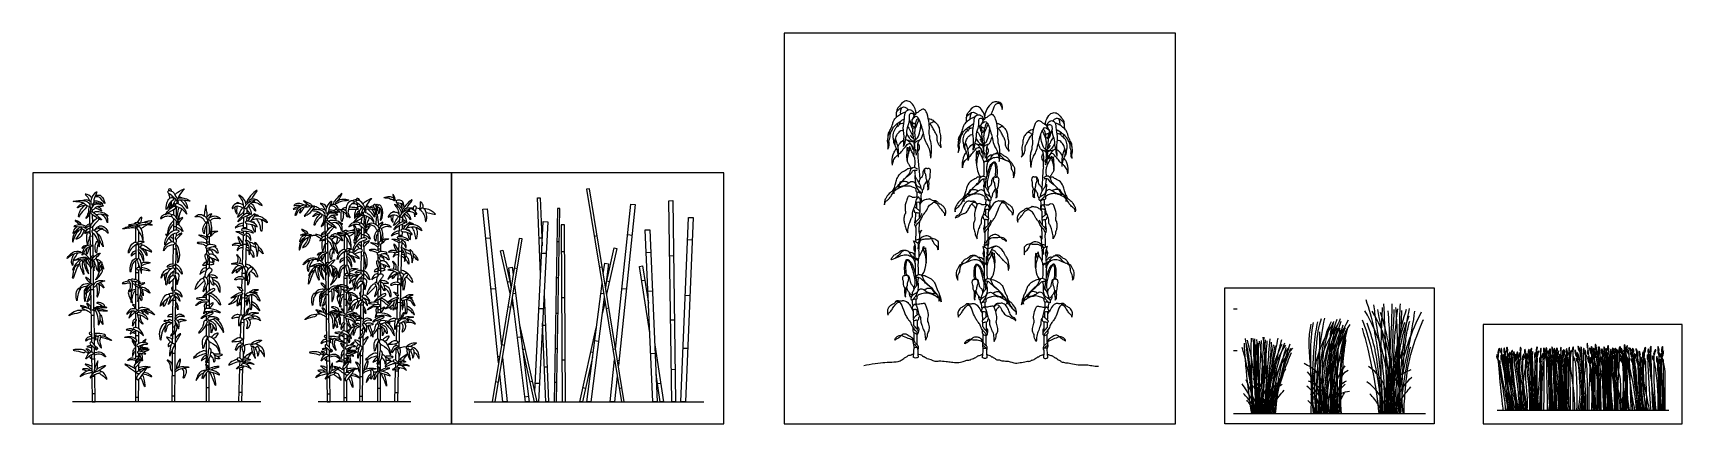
# Model space of a CAD drawing. Header units: millimetres. Extents: x 0.2 to 24.3, y 8.3 to 14.
import ezdxf

# ---------------------------------------------------------------- set-up
doc = ezdxf.new("R2010")
doc.units = ezdxf.units.MM
for name, color, linetype, true_color in [('AG-DIAGRAM', 7, 'Continuous', 0xfecc66), ('AG-GUIDE', 7, 'Continuous', 0xcccccc), ('AG-PLANTS', 7, 'Continuous', 0x66ccff), ('AG-PLANTS-DETAIL', 7, 'Continuous', 0x118002), ('X-VPRT', 6, 'Continuous', 0xff00ff)]:
    doc.layers.add(name, color=color, linetype=linetype, true_color=true_color)

msp = doc.modelspace()

# ---------------------------------------------------------------- linework, layer by layer
at = {"layer": 'AG-DIAGRAM'}
for p, q in [((3.568, 8.661), (0.825, 8.661)), ((5.751, 8.661), (4.4, 8.661)), ((6.675, 8.661), (10.017, 8.661)), ((17.732, 8.494), (20.526, 8.494)), ((21.571, 8.539), (24.068, 8.539))]:
    msp.add_line(p, q, dxfattribs=at)
for points, knots in [([(13.907, 9.571), (13.896, 9.562), (13.873, 9.538), (13.83, 9.519), (13.823, 9.509), (13.819, 9.505), (13.819, 9.514), (13.821, 9.533), (13.859, 9.564), (13.886, 9.573), (13.907, 9.571)], [-0.676962, -0.676962, -0.676962, -0.676962, -0.433443, -0.141519, 0.030395, 0.030395, 0.030395, 0.245043, 0.527838, 0.790182, 0.790182, 0.790182, 0.790182]), ([(12.347, 9.19), (12.447, 9.217), (12.657, 9.239), (12.751, 9.242), (12.86, 9.243), (12.911, 9.28), (12.928, 9.291)], [0, 0, 0, 0, 0.702156, 1.111548, 1.566105, 1.771958, 1.771958, 1.771958, 1.771958]), ([(12.928, 9.291), (12.94, 9.306), (12.969, 9.311), (13.001, 9.346), (13.025, 9.339), (13.049, 9.356), (13.062, 9.358), (13.074, 9.36)], [1.771958, 1.771958, 1.771958, 1.771958, 2.033428, 2.316395, 2.511133, 2.727988, 2.923482, 2.923482, 2.923482, 2.923482]), ([(13.132, 9.36), (13.137, 9.358), (13.156, 9.352), (13.181, 9.346), (13.198, 9.336), (13.206, 9.322), (13.223, 9.325), (13.243, 9.304), (13.257, 9.302), (13.265, 9.295)], [2.474074, 2.474074, 2.474074, 2.474074, 2.566778, 2.805675, 2.979456, 3.128599, 3.278524, 3.483992, 3.668704, 3.668704, 3.668704, 3.668704]), ([(13.265, 9.295), (13.295, 9.295), (13.383, 9.242), (13.441, 9.264), (13.546, 9.249), (13.624, 9.242), (13.698, 9.226), (13.767, 9.241), (13.795, 9.248)], [3.668704, 3.668704, 3.668704, 3.668704, 4.106285, 4.423471, 4.822129, 5.176903, 5.556035, 5.823104, 5.823104, 5.823104, 5.823104]), ([(13.795, 9.248), (13.811, 9.258), (13.845, 9.271), (13.875, 9.269), (13.901, 9.273), (13.911, 9.284), (13.934, 9.291), (13.945, 9.292)], [5.823104, 5.823104, 5.823104, 5.823104, 6.116234, 6.336869, 6.530063, 6.681879, 6.913221, 6.913221, 6.913221, 6.913221]), ([(13.945, 9.292), (13.953, 9.3), (13.98, 9.305), (14.011, 9.339), (14.034, 9.332), (14.056, 9.348), (14.069, 9.35), (14.08, 9.352)], [6.913221, 6.913221, 6.913221, 6.913221, 7.162719, 7.432729, 7.61855, 7.825475, 8.012018, 8.012018, 8.012018, 8.012018]), ([(14.135, 9.352), (14.14, 9.35), (14.158, 9.345), (14.183, 9.339), (14.199, 9.329), (14.207, 9.315), (14.223, 9.318), (14.242, 9.299), (14.259, 9.296), (14.265, 9.287), (14.267, 9.284)], [2.474074, 2.474074, 2.474074, 2.474074, 2.564569, 2.797773, 2.967414, 3.113003, 3.259356, 3.459927, 3.640238, 3.726762, 3.726762, 3.726762, 3.726762]), ([(14.267, 9.284), (14.273, 9.28), (14.286, 9.274), (14.307, 9.275), (14.323, 9.272), (14.342, 9.263), (14.362, 9.259), (14.372, 9.257)], [3.7267618, 3.7267618, 3.7267618, 3.7267618, 3.9090541, 4.0888035, 4.2494541, 4.4277588, 4.6474264, 4.6474264, 4.6474264, 4.6474264]), ([(14.372, 9.257), (14.398, 9.257), (14.468, 9.254), (14.552, 9.216), (14.628, 9.235), (14.677, 9.241), (14.693, 9.242)], [4.647426, 4.647426, 4.647426, 4.647426, 4.893941, 5.308935, 5.688449, 5.877446, 5.877446, 5.877446, 5.877446]), ([(14.693, 9.242), (14.704, 9.249), (14.729, 9.257), (14.748, 9.247), (14.779, 9.259), (14.79, 9.27), (14.813, 9.27), (14.831, 9.282), (14.839, 9.289)], [5.877446, 5.877446, 5.877446, 5.877446, 6.120031, 6.302371, 6.520517, 6.673715, 6.858598, 7.080779, 7.080779, 7.080779, 7.080779]), ([(14.839, 9.289), (14.847, 9.296), (14.861, 9.299), (14.88, 9.318), (14.896, 9.315), (14.904, 9.329), (14.92, 9.339), (14.945, 9.345), (14.962, 9.35), (14.967, 9.352)], [7.080779, 7.080779, 7.080779, 7.080779, 7.267547, 7.475301, 7.626894, 7.777697, 7.953413, 8.194969, 8.288704, 8.288704, 8.288704, 8.288704]), ([(15.022, 9.352), (15.034, 9.35), (15.047, 9.348), (15.069, 9.332), (15.092, 9.339), (15.123, 9.305), (15.15, 9.3), (15.161, 9.287)], [-2.111486, -2.111486, -2.111486, -2.111486, -1.917724, -1.702791, -1.509778, -1.229319, -0.970166, -0.970166, -0.970166, -0.970166]), ([(15.161, 9.287), (15.165, 9.282), (15.175, 9.274), (15.189, 9.268), (15.213, 9.259), (15.222, 9.242), (15.255, 9.241), (15.273, 9.234), (15.283, 9.231)], [-0.970166, -0.970166, -0.970166, -0.970166, -0.799055, -0.638558, -0.442637, -0.278995, -0.060521, 0.157958, 0.157958, 0.157958, 0.157958]), ([(15.283, 9.231), (15.311, 9.23), (15.364, 9.223), (15.468, 9.194), (15.586, 9.208), (15.667, 9.186), (15.732, 9.181), (15.763, 9.179)], [0.157958, 0.157958, 0.157958, 0.157958, 0.507822, 0.924989, 1.360763, 1.729037, 2.120616, 2.120616, 2.120616, 2.120616])]:
    msp.add_open_spline(points, degree=3, knots=knots, dxfattribs=at)
at = {"layer": 'AG-GUIDE'}
for p, q in [((17.732, 10.018), (17.782, 10.018)), ((17.732, 9.409), (17.782, 9.409))]:
    msp.add_line(p, q, dxfattribs=at)
at = {"layer": 'AG-PLANTS'}
for p, q in [((13.172, 12.643), (13.188, 12.677)), ((14.174, 12.579), (14.189, 12.611)), ((14.928, 12.49), (14.913, 12.523)), ((1.146, 11.533), (1.12, 11.543)), ((4.566, 11.404), (4.542, 11.414)), ((14.158, 11.054), (14.176, 11.059)), ((22.794, 9.396), (22.795, 9.343)), ((22.341, 9.311), (22.342, 9.299)), ((22.343, 9.232), (22.341, 8.539)), ((22.345, 9.233), (22.386, 8.539)), ((22.799, 9.253), (22.823, 8.539))]:
    msp.add_line(p, q, dxfattribs=at)
for points in [[(8.818, 8.661), (8.86, 8.661), (8.351, 11.766), (8.311, 11.76)], [(9.55, 8.661), (9.509, 11.591), (9.566, 11.592), (9.607, 8.661)], [(7.836, 8.661), (7.871, 8.661), (7.923, 11.477), (7.888, 11.478)], [(9.749, 8.661), (9.682, 8.661), (9.794, 11.348), (9.861, 11.345)], [(7.955, 8.661), (8.005, 8.661), (7.991, 11.241), (7.941, 11.24)], [(9.273, 8.661), (9.165, 11.165), (9.232, 11.168), (9.34, 8.661)], [(7.329, 11.041), (6.937, 8.661), (6.981, 8.661), (7.372, 11.034)]]:
    msp.add_lwpolyline(points, close=True, dxfattribs=at)
for points in [[(2.313, 11.546), (2.328, 11.546)], [(7.641, 10.516), (7.597, 11.632), (7.635, 11.633), (7.663, 10.936)], [(8.733, 9.431), (8.955, 11.541), (9.019, 11.534), (8.773, 9.191)], [(1.074, 11.403), (1.078, 11.118)], [(1.103, 11.483), (1.09, 11.483)], [(1.118, 11.427), (1.117, 11.458)], [(1.12, 11.277), (1.118, 11.381)], [(2.298, 11.158), (2.3, 11.331)], [(2.3, 11.38), (2.301, 11.462)], [(2.301, 11.509), (2.301, 11.522)], [(2.334, 11.296), (2.333, 11.167)], [(2.336, 11.511), (2.335, 11.349)], [(3.316, 11.179), (3.321, 11.351)], [(3.322, 11.388), (3.325, 11.498)], [(3.362, 11.37), (3.36, 11.292)], [(3.365, 11.489), (3.363, 11.408)], [(4.525, 11.357), (4.513, 11.357)], [(4.539, 11.304), (4.539, 11.333)], [(5.035, 11.259), (5.036, 11.337)], [(5.037, 11.382), (5.037, 11.395)], [(5.048, 11.417), (5.062, 11.417)], [(5.07, 11.384), (5.069, 11.229)], [(5.588, 11.267), (5.591, 11.372)], [(5.63, 11.363), (5.627, 11.285)], [(7.03, 9.229), (6.8, 11.466), (6.865, 11.473), (7.07, 9.472)], [(7.555, 8.805), (7.68, 11.289), (7.744, 11.285), (7.612, 8.661), (7.548, 8.661), (7.549, 8.682)], [(1.079, 11.079), (1.081, 10.947)], [(1.123, 11.072), (1.079, 11.071)], [(1.121, 11.16), (1.121, 11.22)], [(1.127, 10.79), (1.122, 11.12)], [(1.749, 10.987), (1.749, 11.219)], [(1.787, 11.224), (1.787, 11.211)], [(1.787, 11.149), (1.787, 10.994)], [(2.296, 10.99), (2.297, 11.106)], [(2.334, 11.209), (2.298, 11.21)], [(2.333, 11.119), (2.332, 11.072)], [(2.779, 11.058), (2.779, 11.262)], [(2.815, 11.064), (2.814, 10.952)], [(2.815, 11.222), (2.815, 11.113)], [(3.302, 10.661), (3.314, 11.085)], [(3.315, 11.117), (3.315, 11.15)], [(3.357, 11.197), (3.317, 11.198)], [(3.355, 11.093), (3.352, 11.014)], [(3.356, 11.146), (3.355, 11.113)], [(3.359, 11.26), (3.357, 11.175)], [(4.498, 11.281), (4.502, 11.008)], [(4.541, 11.161), (4.54, 11.26)], [(4.543, 11.049), (4.542, 11.106)], [(4.783, 10.883), (4.783, 11.105)], [(4.82, 11.109), (4.82, 11.097)], [(5.033, 11.046), (5.035, 11.212)], [(5.067, 11.096), (5.034, 11.096)], [(5.068, 11.178), (5.067, 11.055)], [(5.275, 10.951), (5.276, 11.146)], [(5.31, 11.107), (5.309, 11.003)], [(5.583, 11.067), (5.587, 11.231)], [(5.622, 11.084), (5.583, 11.085)], [(5.624, 11.144), (5.621, 11.063)], [(5.626, 11.249), (5.624, 11.174)], [(6.844, 11.044), (6.908, 11.05)], [(7.62, 11.049), (7.658, 11.05)], [(8.423, 11.075), (8.463, 11.082)], [(8.909, 11.097), (8.973, 11.09)], [(1.081, 10.92), (1.085, 10.662)], [(1.787, 10.95), (1.749, 10.95), (1.748, 10.75)], [(1.787, 10.958), (1.786, 10.877)], [(1.786, 10.849), (1.786, 10.747)], [(2.293, 10.671), (2.296, 10.953)], [(2.331, 10.885), (2.295, 10.885)], [(2.331, 10.898), (2.327, 10.534)], [(2.332, 11.03), (2.331, 10.948)], [(2.779, 10.965), (2.779, 11.025)], [(2.814, 10.987), (2.779, 10.987)], [(2.779, 10.812), (2.779, 10.901)], [(2.814, 10.907), (2.814, 10.876)], [(2.814, 10.823), (2.814, 10.803)], [(3.351, 10.951), (3.31, 10.952)], [(3.352, 10.993), (3.342, 10.632)], [(4.502, 10.971), (4.504, 10.845)], [(4.544, 10.964), (4.502, 10.963)], [(4.504, 10.819), (4.508, 10.573)], [(4.548, 10.695), (4.544, 11.01)], [(4.783, 10.657), (4.783, 10.847)], [(4.819, 10.847), (4.783, 10.847)], [(4.819, 11.038), (4.819, 10.89)], [(4.819, 10.855), (4.819, 10.778)], [(5.029, 10.581), (5.032, 10.85)], [(5.032, 10.886), (5.033, 10.997)], [(5.066, 10.924), (5.065, 10.846)], [(5.067, 11.009), (5.066, 10.964)], [(5.275, 10.862), (5.275, 10.919)], [(5.309, 10.883), (5.275, 10.883)], [(5.309, 10.956), (5.309, 10.85)], [(5.309, 10.807), (5.309, 10.777)], [(5.569, 10.572), (5.58, 10.976)], [(5.616, 10.849), (5.577, 10.85)], [(5.581, 11.008), (5.582, 11.038)], [(5.617, 10.889), (5.607, 10.544)], [(5.619, 10.984), (5.617, 10.909)], [(5.621, 11.035), (5.62, 11.003)], [(7.197, 10.24), (7.057, 10.861), (7.089, 10.869), (7.211, 10.327)], [(7.657, 10.828), (7.721, 10.825)], [(7.879, 10.995), (7.914, 10.995)], [(7.943, 10.852), (7.993, 10.852)], [(8.585, 10.335), (8.713, 10.905), (8.751, 10.896), (8.602, 10.231)], [(9.179, 10.838), (9.246, 10.841)], [(9.781, 11.024), (9.847, 11.022)], [(1.128, 10.715), (1.084, 10.714)], [(1.085, 10.623), (1.089, 10.383)], [(1.128, 10.706), (1.128, 10.724)], [(1.137, 10.014), (1.129, 10.592)], [(1.748, 10.438), (1.748, 10.721)], [(1.786, 10.663), (1.786, 10.622)], [(1.786, 10.581), (1.786, 10.421)], [(2.293, 10.613), (2.293, 10.641)], [(2.778, 10.583), (2.778, 10.696)], [(2.814, 10.662), (2.778, 10.662)], [(2.814, 10.776), (2.814, 10.613)], [(3.297, 10.485), (3.301, 10.623)], [(3.341, 10.58), (3.323, 9.928)], [(4.549, 10.623), (4.507, 10.623)], [(4.549, 10.614), (4.549, 10.632)], [(4.782, 10.359), (4.783, 10.629)], [(4.819, 10.751), (4.819, 10.653)], [(4.819, 10.573), (4.819, 10.534)], [(5.065, 10.785), (5.031, 10.786)], [(5.065, 10.798), (5.061, 10.451)], [(5.275, 10.716), (5.275, 10.801)], [(5.275, 10.497), (5.275, 10.605)], [(5.309, 10.573), (5.275, 10.573)], [(5.309, 10.727), (5.309, 10.707)], [(5.309, 10.681), (5.309, 10.526)], [(7.211, 10.328), (7.176, 10.614), (7.229, 10.621), (7.242, 10.515)], [(7.258, 10.612), (7.301, 10.605)], [(8.497, 10.621), (8.537, 10.628)], [(8.554, 10.526), (8.574, 10.68), (8.631, 10.673), (8.586, 10.329)], [(9.23, 9.665), (9.08, 10.635), (9.127, 10.642), (9.211, 10.099)], [(9.52, 10.79), (9.577, 10.791)], [(1.089, 10.347), (1.1, 9.529)], [(1.747, 10.011), (1.748, 10.347)], [(1.786, 10.54), (1.748, 10.54)], [(1.748, 10.368), (1.748, 10.416)], [(1.786, 10.404), (1.786, 10.36)], [(2.289, 10.211), (2.291, 10.446)], [(2.292, 10.502), (2.292, 10.564)], [(2.327, 10.548), (2.292, 10.548)], [(2.327, 10.484), (2.325, 10.288)], [(2.778, 10.249), (2.778, 10.346)], [(2.813, 10.381), (2.791, 10.381)], [(2.814, 10.523), (2.813, 10.278)], [(3.292, 10.307), (3.296, 10.445)], [(3.339, 10.53), (3.298, 10.531)], [(4.508, 10.535), (4.512, 10.306)], [(4.558, 9.953), (4.551, 10.506)], [(4.819, 10.456), (4.782, 10.456)], [(4.782, 10.291), (4.782, 10.337)], [(4.819, 10.495), (4.818, 10.343)], [(4.818, 10.326), (4.818, 10.284)], [(5.025, 10.141), (5.027, 10.366)], [(5.028, 10.42), (5.028, 10.479)], [(5.062, 10.464), (5.028, 10.464)], [(5.029, 10.525), (5.029, 10.553)], [(5.061, 10.403), (5.059, 10.215)], [(5.308, 10.44), (5.308, 10.206)], [(5.56, 10.234), (5.563, 10.365)], [(5.564, 10.404), (5.568, 10.536)], [(5.605, 10.446), (5.566, 10.447)], [(5.606, 10.495), (5.589, 9.871)], [(7.159, 10.409), (7.191, 10.416)], [(7.261, 10.363), (7.475, 8.661), (7.421, 8.661), (7.231, 10.176)], [(7.869, 10.473), (7.904, 10.472)], [(8.568, 10.188), (8.37, 8.661), (8.312, 8.661), (8.536, 10.385)], [(8.605, 10.422), (8.643, 10.413)], [(9.112, 10.429), (9.159, 10.436)], [(1.134, 10.293), (1.09, 10.293)], [(1.778, 10.221), (1.748, 10.221)], [(1.785, 10.146), (1.785, 10.013)], [(2.284, 9.667), (2.287, 9.952), (2.289, 10.165)], [(2.324, 10.137), (2.288, 10.137)], [(2.324, 10.197), (2.321, 9.895)], [(2.325, 10.251), (2.324, 10.232)], [(2.777, 10.15), (2.778, 10.221)], [(2.777, 10.024), (2.777, 10.112)], [(2.813, 10.218), (2.813, 10.023)], [(3.282, 9.929), (3.29, 10.225)], [(3.329, 10.173), (3.289, 10.174)], [(3.291, 10.253), (3.291, 10.275)], [(4.512, 10.272), (4.523, 9.491)], [(4.555, 10.221), (4.513, 10.22)], [(4.782, 9.951), (4.782, 10.272)], [(4.811, 10.151), (4.782, 10.151)], [(5.023, 9.895), (5.025, 10.097)], [(5.058, 10.129), (5.056, 9.84)], [(5.059, 10.18), (5.059, 10.162)], [(5.274, 10.178), (5.274, 10.271)], [(5.274, 10.083), (5.274, 10.152)], [(5.308, 10.304), (5.287, 10.304)], [(5.308, 10.148), (5.308, 9.962)], [(5.55, 9.873), (5.558, 10.155)], [(5.595, 10.105), (5.556, 10.106)], [(5.558, 10.182), (5.559, 10.203)], [(6.919, 10.308), (6.984, 10.314)], [(7.255, 9.985), (7.222, 10.127)], [(7.241, 10.241), (7.276, 10.246)], [(7.691, 10.226), (7.754, 8.661), (7.716, 8.661), (7.67, 9.806)], [(7.947, 10.181), (7.996, 10.181)], [(8.517, 10.243), (8.56, 10.238)], [(8.579, 10.125), (8.534, 9.925)], [(8.826, 10.312), (8.89, 10.305)], [(9.203, 10.273), (9.27, 10.276)], [(9.747, 10.215), (9.813, 10.212)], [(1.139, 9.921), (1.095, 9.92)], [(1.145, 9.49), (1.138, 9.989)], [(1.747, 9.869), (1.747, 9.981)], [(1.765, 9.949), (1.747, 9.949)], [(1.747, 9.743), (1.747, 9.845)], [(1.785, 9.985), (1.785, 9.962)], [(1.785, 9.884), (1.785, 9.728)], [(2.321, 9.875), (2.321, 9.855)], [(2.813, 10.065), (2.777, 10.065)], [(2.777, 9.942), (2.777, 9.97)], [(2.777, 9.843), (2.777, 9.909)], [(2.812, 9.853), (2.812, 9.607)], [(2.813, 9.976), (2.813, 9.959)], [(2.813, 9.919), (2.813, 9.893)], [(3.321, 9.858), (3.31, 9.479)], [(4.56, 9.864), (4.518, 9.864)], [(4.565, 9.453), (4.559, 9.93)], [(4.781, 9.815), (4.782, 9.922)], [(4.798, 9.892), (4.782, 9.892)], [(4.818, 10.08), (4.818, 9.952)], [(4.818, 9.925), (4.818, 9.904)], [(5.02, 9.622), (5.022, 9.88)], [(5.058, 10.071), (5.024, 10.071)], [(5.273, 9.79), (5.274, 9.853)], [(5.274, 9.963), (5.274, 10.047)], [(5.308, 10.003), (5.274, 10.003)], [(5.274, 9.885), (5.274, 9.912)], [(5.307, 9.863), (5.307, 9.838)], [(5.308, 9.917), (5.308, 9.901)], [(7.165, 10.049), (7.208, 10.042)], [(7.617, 10.022), (7.681, 10.019)], [(7.86, 9.953), (7.895, 9.952)], [(8.595, 10.023), (8.635, 10.03)], [(9.533, 9.858), (9.59, 9.858)], [(1.747, 9.58), (1.747, 9.704)], [(1.785, 9.624), (1.747, 9.624)], [(1.785, 9.687), (1.784, 9.508)], [(2.319, 9.67), (2.31, 8.661), (2.275, 8.661), (2.282, 9.431)], [(2.283, 9.514), (2.284, 9.638)], [(2.309, 9.751), (2.285, 9.751)], [(2.321, 9.824), (2.32, 9.778)], [(2.777, 9.625), (2.777, 9.792)], [(2.812, 9.776), (2.777, 9.776)], [(3.273, 9.595), (3.28, 9.845)], [(3.32, 9.814), (3.279, 9.816)], [(4.781, 9.695), (4.781, 9.792)], [(4.781, 9.533), (4.781, 9.658)], [(4.818, 9.829), (4.817, 9.68)], [(4.817, 9.641), (4.817, 9.47)], [(5.054, 9.625), (5.045, 8.661), (5.011, 8.661), (5.018, 9.396)], [(5.043, 9.702), (5.021, 9.703)], [(5.056, 9.821), (5.055, 9.802)], [(5.055, 9.772), (5.055, 9.728)], [(5.273, 9.582), (5.273, 9.741)], [(5.307, 9.726), (5.273, 9.726)], [(5.307, 9.8), (5.307, 9.565)], [(5.541, 9.553), (5.548, 9.792)], [(5.586, 9.763), (5.547, 9.764)], [(5.587, 9.804), (5.577, 9.442)], [(7.303, 9.603), (7.356, 9.61)], [(7.334, 9.785), (7.588, 8.661)], [(7.671, 9.779), (7.709, 9.78)], [(8.396, 9.311), (8.251, 8.661), (8.21, 8.661), (8.452, 9.738)], [(1.143, 9.588), (1.1, 9.587)], [(1.101, 9.486), (1.102, 9.389)], [(1.15, 9.15), (1.145, 9.446)], [(1.746, 9.29), (1.747, 9.539)], [(1.784, 9.468), (1.784, 9.396)], [(1.784, 9.372), (1.784, 9.312)], [(2.316, 9.366), (2.281, 9.366)], [(2.776, 9.276), (2.776, 9.575), (2.795, 9.574)], [(2.812, 9.545), (2.812, 9.438)], [(3.265, 9.299), (3.27, 9.482)], [(3.291, 9.459), (3.269, 9.46)], [(3.271, 9.523), (3.272, 9.548)], [(3.308, 9.382), (3.303, 9.218)], [(4.564, 9.546), (4.522, 9.546)], [(4.524, 9.449), (4.525, 9.357)], [(4.57, 9.128), (4.566, 9.411)], [(4.817, 9.581), (4.781, 9.581)], [(4.781, 9.262), (4.781, 9.521)], [(4.817, 9.432), (4.817, 9.364)], [(5.019, 9.476), (5.02, 9.594)], [(5.272, 9.249), (5.273, 9.534)], [(5.29, 9.534), (5.273, 9.534)], [(5.307, 9.506), (5.307, 9.404)], [(5.533, 9.27), (5.538, 9.445)], [(5.558, 9.423), (5.538, 9.424)], [(5.539, 9.485), (5.54, 9.508)], [(7.074, 9.495), (7.117, 9.488)], [(7.554, 8.661), (7.377, 9.446)], [(7.381, 9.426), (7.414, 9.433)], [(7.85, 9.439), (7.886, 9.438)], [(8.374, 9.389), (8.405, 9.382)], [(8.428, 9.554), (8.485, 9.546)], [(8.693, 9.428), (8.733, 9.434)], [(9.243, 9.368), (9.31, 9.371)], [(9.304, 9.492), (9.432, 8.661), (9.384, 8.661), (9.323, 9.058)], [(9.715, 9.444), (9.781, 9.442)], [(1.103, 9.348), (1.106, 9.113)], [(1.148, 9.281), (1.104, 9.281)], [(1.784, 8.989), (1.783, 8.661), (1.745, 8.661), (1.746, 9.168)], [(1.784, 9.324), (1.746, 9.324)], [(1.746, 9.218), (1.746, 9.264)], [(1.784, 9.208), (1.784, 9.108)], [(2.776, 9.198), (2.776, 9.247)], [(2.811, 9.237), (2.776, 9.237)], [(2.776, 9.127), (2.776, 9.185)], [(2.811, 9.288), (2.811, 9.17)], [(3.302, 9.162), (3.288, 8.661), (3.247, 8.661), (3.261, 9.158)], [(3.301, 9.127), (3.26, 9.128)], [(3.262, 9.187), (3.264, 9.256)], [(4.525, 9.317), (4.529, 9.093)], [(4.568, 9.253), (4.526, 9.253)], [(4.816, 8.974), (4.816, 8.661), (4.78, 8.661), (4.78, 9.145)], [(4.817, 9.295), (4.781, 9.295)], [(4.781, 9.193), (4.781, 9.237)], [(4.817, 9.34), (4.817, 9.283)], [(4.817, 9.184), (4.816, 9.088)], [(5.051, 9.334), (5.017, 9.334)], [(5.272, 9.174), (5.272, 9.221)], [(5.306, 9.211), (5.272, 9.211)], [(5.272, 9.106), (5.272, 9.162)], [(5.306, 9.26), (5.306, 9.147)], [(5.569, 9.14), (5.556, 8.661), (5.517, 8.661), (5.53, 9.135)], [(5.531, 9.164), (5.532, 9.229)], [(5.575, 9.349), (5.57, 9.193)], [(7.021, 9.32), (7.046, 9.322)], [(7.087, 9.307), (7.154, 8.661), (7.089, 8.661), (7.047, 9.064)], [(7.695, 9.171), (7.733, 9.172)], [(7.952, 9.273), (8.001, 9.273)], [(8.757, 9.037), (8.717, 8.661), (8.653, 8.661), (8.717, 9.278)], [(8.717, 9.273), (8.718, 9.273)], [(8.76, 9.268), (8.781, 9.266)], [(9.543, 9.135), (9.6, 9.136)], [(1.107, 9.089), (1.107, 9.057)], [(1.107, 9.031), (1.113, 8.661), (1.156, 8.661), (1.151, 9.06)], [(1.151, 9.029), (1.107, 9.028)], [(1.76, 8.995), (1.746, 8.995)], [(1.784, 9.074), (1.784, 9.054)], [(2.313, 9.041), (2.278, 9.041)], [(2.811, 9.107), (2.81, 8.661), (2.775, 8.661), (2.776, 9.091)], [(4.529, 9.07), (4.529, 9.039)], [(4.53, 9.015), (4.535, 8.661), (4.576, 8.661), (4.571, 9.042)], [(4.571, 9.012), (4.53, 9.012)], [(4.794, 8.98), (4.78, 8.98)], [(4.816, 9.056), (4.816, 9.037)], [(5.048, 9.024), (5.014, 9.024)], [(5.306, 9.087), (5.305, 8.661), (5.271, 8.661), (5.272, 9.072)], [(5.568, 9.106), (5.529, 9.107)], [(6.986, 8.957), (7.028, 8.95)], [(7.487, 8.955), (7.52, 8.963)], [(7.562, 8.936), (7.626, 8.933)], [(7.841, 8.948), (7.877, 8.948)], [(9.343, 8.928), (9.39, 8.935)], [(1.155, 8.778), (1.111, 8.778)], [(1.783, 8.724), (1.745, 8.724)], [(2.311, 8.745), (2.275, 8.745)], [(2.811, 8.867), (2.775, 8.867)], [(3.292, 8.797), (3.251, 8.798)], [(4.575, 8.773), (4.533, 8.773)], [(4.816, 8.721), (4.78, 8.721)], [(5.045, 8.741), (5.012, 8.741)], [(5.306, 8.858), (5.272, 8.858)], [(5.559, 8.791), (5.52, 8.792)], [(7.412, 8.736), (7.465, 8.743)], [(8.257, 8.871), (8.296, 8.863)], [(8.786, 8.859), (8.826, 8.865)]]:
    msp.add_lwpolyline(points, dxfattribs=at)
for points, knots in [([(13.108, 12.864), (13.106, 12.885), (13.098, 12.927), (13.047, 13.026), (12.973, 13.051), (12.911, 13.03), (12.851, 12.951), (12.822, 12.915), (12.818, 12.841), (12.818, 12.807), (12.818, 12.802)], [0, 0, 0, 0, 0.310948, 0.712454, 1.038159, 1.34197, 1.720741, 1.990848, 2.362259, 2.445221, 2.445221, 2.445221, 2.445221]), ([(14.361, 12.919), (14.364, 12.932), (14.367, 12.957), (14.356, 13.004), (14.329, 13.021), (14.266, 13.039), (14.208, 13.013), (14.131, 12.925), (14.112, 12.859), (14.107, 12.825)], [0.694749, 0.694749, 0.694749, 0.694749, 0.941891, 1.206924, 1.425871, 1.734824, 2.046675, 2.469107, 2.872775, 2.872775, 2.872775, 2.872775]), ([(14.196, 12.843), (14.209, 12.866), (14.233, 12.912), (14.244, 12.97), (14.275, 13.005), (14.317, 13.016), (14.344, 13.004), (14.355, 12.995)], [0, 0, 0, 0, 0.353586, 0.655691, 0.917169, 1.16929, 1.427749, 1.427749, 1.427749, 1.427749]), ([(14.32, 13.011), (14.328, 13.002), (14.342, 12.982), (14.356, 12.958), (14.361, 12.932), (14.361, 12.919)], [0, 0, 0, 0, 0.2402865, 0.449019, 0.6947492, 0.6947492, 0.6947492, 0.6947492]), ([(12.697, 12.343), (12.701, 12.364), (12.706, 12.408), (12.689, 12.455), (12.701, 12.504), (12.702, 12.534), (12.702, 12.569), (12.73, 12.611), (12.762, 12.689), (12.772, 12.737), (12.796, 12.785), (12.854, 12.832), (12.908, 12.87), (12.939, 12.879), (12.954, 12.882)], [0, 0, 0, 0, 0.311763, 0.585243, 0.855276, 1.06908, 1.288137, 1.565202, 1.92236, 2.196417, 2.47413, 2.809122, 3.127, 3.391373, 3.391373, 3.391373, 3.391373]), ([(12.702, 12.534), (12.704, 12.544), (12.709, 12.565), (12.757, 12.604), (12.773, 12.666), (12.847, 12.722), (12.9, 12.763), (12.925, 12.777), (12.937, 12.783)], [0, 0, 0, 0, 0.213518, 0.50666, 0.81633, 1.187043, 1.50638, 1.755206, 1.755206, 1.755206, 1.755206]), ([(12.821, 12.872), (12.826, 12.885), (12.839, 12.912), (12.903, 12.954), (12.943, 12.96), (12.982, 12.931), (12.99, 12.921), (12.994, 12.915)], [0, 0, 0, 0, 0.256426, 0.58998, 0.833499, 1.093564, 1.268363, 1.268363, 1.268363, 1.268363]), ([(12.844, 12.669), (12.855, 12.683), (12.869, 12.699), (12.877, 12.734), (12.879, 12.746)], [0, 0, 0, 0, 0.2830096, 0.412652, 0.412652, 0.412652, 0.412652]), ([(12.884, 12.852), (12.883, 12.867), (12.882, 12.9), (12.895, 12.933), (12.904, 12.95)], [0.8056449, 0.8056449, 0.8056449, 0.8056449, 1.0161777, 1.3163752, 1.3163752, 1.3163752, 1.3163752]), ([(12.927, 12.379), (12.929, 12.41), (12.931, 12.47), (12.935, 12.561), (12.914, 12.649), (12.942, 12.783), (12.941, 12.893), (13.014, 12.929), (13.069, 12.893), (13.084, 12.856), (13.086, 12.837)], [0, 0, 0, 0, 0.370627, 0.737331, 1.104365, 1.562974, 1.958723, 2.267513, 2.562142, 2.856603, 2.856603, 2.856603, 2.856603]), ([(13.079, 12.825), (13.076, 12.838), (13.063, 12.869), (13.012, 12.86), (13.002, 12.807), (13.013, 12.735), (12.964, 12.629), (12.974, 12.547), (12.948, 12.496), (12.947, 12.433), (12.934, 12.397), (12.927, 12.379)], [0, 0, 0, 0, 0.250556, 0.49024, 0.754281, 1.087013, 1.503885, 1.851121, 2.136581, 2.441354, 2.734988, 2.734988, 2.734988, 2.734988]), ([(13.088, 12.659), (13.078, 12.669), (13.065, 12.671), (13.051, 12.682), (13.037, 12.735), (13.016, 12.762), (13.01, 12.767), (13.006, 12.769)], [0, 0, 0, 0, 0.179899, 0.357109, 0.679871, 0.931393, 1.079068, 1.079068, 1.079068, 1.079068]), ([(13.006, 12.765), (13.011, 12.759), (13.021, 12.75), (13.036, 12.686), (13.046, 12.658), (13.057, 12.645), (13.08, 12.652), (13.088, 12.659)], [0, 0, 0, 0, 0.174387, 0.487668, 0.700626, 0.844957, 1.061681, 1.061681, 1.061681, 1.061681]), ([(13.325, 12.209), (13.323, 12.239), (13.315, 12.298), (13.29, 12.384), (13.244, 12.443), (13.219, 12.555), (13.201, 12.641), (13.168, 12.742), (13.142, 12.796), (13.11, 12.825), (13.073, 12.797), (13.035, 12.761), (13.056, 12.721), (13.078, 12.723), (13.099, 12.707), (13.113, 12.748), (13.119, 12.772), (13.132, 12.788), (13.139, 12.795)], [0, 0, 0, 0, 0.368998, 0.731469, 1.065744, 1.475261, 1.849577, 2.247722, 2.5502, 2.776538, 3.023427, 3.295657, 3.522764, 3.700976, 3.865265, 4.092058, 4.301911, 4.492769, 4.492769, 4.492769, 4.492769]), ([(13.325, 12.209), (13.327, 12.234), (13.331, 12.283), (13.337, 12.358), (13.33, 12.43), (13.304, 12.49), (13.309, 12.542), (13.293, 12.589), (13.303, 12.622), (13.303, 12.719), (13.273, 12.852), (13.248, 12.904), (13.217, 12.93), (13.168, 12.91), (13.134, 12.872), (13.1, 12.87), (13.063, 12.791), (13.052, 12.779), (13.047, 12.764)], [0, 0, 0, 0, 0.334562, 0.672063, 1.002886, 1.313519, 1.593096, 1.855831, 2.076867, 2.456886, 2.918728, 3.209169, 3.431921, 3.701865, 3.97429, 4.190757, 4.539159, 4.740961, 4.740961, 4.740961, 4.740961]), ([(13.059, 12.676), (13.06, 12.687), (13.06, 12.709), (13.059, 12.721), (13.058, 12.727)], [0, 0, 0, 0, 0.2222882, 0.3881289, 0.3881289, 0.3881289, 0.3881289]), ([(13.101, 12.477), (13.099, 12.498), (13.096, 12.54), (13.087, 12.594), (13.106, 12.671), (13.135, 12.737), (13.155, 12.768)], [0, 0, 0, 0, 0.308586, 0.593113, 0.934426, 1.342222, 1.342222, 1.342222, 1.342222]), ([(13.287, 12.785), (13.294, 12.785), (13.309, 12.785), (13.346, 12.769), (13.364, 12.755), (13.397, 12.725), (13.423, 12.698), (13.452, 12.637), (13.45, 12.577), (13.463, 12.541), (13.47, 12.492), (13.454, 12.431), (13.467, 12.387), (13.472, 12.373), (13.474, 12.366)], [0, 0, 0, 0, 0.185171, 0.426288, 0.614328, 0.868828, 1.110967, 1.424908, 1.724516, 1.963577, 2.231556, 2.54163, 2.798625, 2.981367, 2.981367, 2.981367, 2.981367]), ([(13.3, 12.698), (13.309, 12.711), (13.333, 12.733), (13.371, 12.749), (13.389, 12.733), (13.396, 12.726)], [0, 0, 0, 0, 0.2722357, 0.507905, 0.7210171, 0.7210171, 0.7210171, 0.7210171]), ([(13.966, 12.808), (13.952, 12.805), (13.922, 12.796), (13.87, 12.759), (13.815, 12.715), (13.791, 12.669), (13.782, 12.623), (13.752, 12.548), (13.725, 12.508), (13.724, 12.475), (13.724, 12.446), (13.712, 12.399), (13.728, 12.354), (13.724, 12.313), (13.72, 12.292)], [-3.391373, -3.391373, -3.391373, -3.391373, -3.127, -2.809122, -2.47413, -2.196417, -1.92236, -1.565202, -1.288137, -1.06908, -0.855276, -0.585243, -0.311763, 0, 0, 0, 0]), ([(14.112, 12.791), (14.11, 12.811), (14.104, 12.851), (14.054, 12.945), (13.983, 12.969), (13.924, 12.949), (13.867, 12.874), (13.839, 12.839), (13.835, 12.768), (13.836, 12.736), (13.836, 12.731)], [0, 0, 0, 0, 0.310948, 0.712454, 1.038159, 1.34197, 1.720741, 1.990848, 2.362259, 2.445221, 2.445221, 2.445221, 2.445221]), ([(13.838, 12.798), (13.843, 12.81), (13.855, 12.836), (13.917, 12.877), (13.955, 12.882), (13.992, 12.855), (14, 12.844), (14.004, 12.839)], [0, 0, 0, 0, 0.256426, 0.58998, 0.833499, 1.093564, 1.268363, 1.268363, 1.268363, 1.268363]), ([(13.898, 12.779), (13.898, 12.793), (13.897, 12.824), (13.909, 12.856), (13.918, 12.873)], [0.8056449, 0.8056449, 0.8056449, 0.8056449, 1.0161777, 1.3163752, 1.3163752, 1.3163752, 1.3163752]), ([(13.94, 12.327), (13.942, 12.356), (13.943, 12.413), (13.948, 12.501), (13.927, 12.584), (13.954, 12.713), (13.953, 12.818), (14.023, 12.853), (14.075, 12.818), (14.089, 12.783), (14.092, 12.765)], [2.734988, 2.734988, 2.734988, 2.734988, 3.105615, 3.472319, 3.839353, 4.297962, 4.693712, 5.002501, 5.297131, 5.591591, 5.591591, 5.591591, 5.591591]), ([(14.085, 12.753), (14.082, 12.766), (14.07, 12.795), (14.021, 12.786), (14.012, 12.736), (14.022, 12.667), (13.975, 12.565), (13.985, 12.487), (13.96, 12.439), (13.959, 12.378), (13.946, 12.344), (13.94, 12.327)], [0, 0, 0, 0, 0.250556, 0.49024, 0.754281, 1.087013, 1.503885, 1.851121, 2.136581, 2.441354, 2.734988, 2.734988, 2.734988, 2.734988]), ([(14.142, 12.724), (14.136, 12.718), (14.123, 12.702), (14.117, 12.679), (14.104, 12.64), (14.084, 12.655), (14.063, 12.654), (14.043, 12.692), (14.08, 12.726), (14.114, 12.753), (14.146, 12.725), (14.17, 12.673), (14.201, 12.577), (14.219, 12.495), (14.243, 12.388), (14.287, 12.332), (14.31, 12.249), (14.318, 12.193), (14.32, 12.164)], [-4.492769, -4.492769, -4.492769, -4.492769, -4.301911, -4.092058, -3.865265, -3.700976, -3.522764, -3.295657, -3.023427, -2.776538, -2.5502, -2.247722, -1.849577, -1.475261, -1.065744, -0.731469, -0.368998, 0, 0, 0, 0]), ([(14.32, 12.164), (14.322, 12.188), (14.325, 12.235), (14.332, 12.307), (14.325, 12.376), (14.3, 12.433), (14.305, 12.483), (14.29, 12.527), (14.299, 12.559), (14.299, 12.651), (14.271, 12.779), (14.246, 12.828), (14.217, 12.853), (14.17, 12.834), (14.138, 12.798), (14.105, 12.796), (14.069, 12.721), (14.059, 12.709), (14.054, 12.695)], [0, 0, 0, 0, 0.334562, 0.672063, 1.002886, 1.313519, 1.593096, 1.855831, 2.076867, 2.456886, 2.918728, 3.209169, 3.431921, 3.701865, 3.97429, 4.190757, 4.539159, 4.740961, 4.740961, 4.740961, 4.740961]), ([(14.783, 12.076), (14.781, 12.099), (14.777, 12.146), (14.771, 12.218), (14.778, 12.287), (14.803, 12.344), (14.798, 12.394), (14.813, 12.439), (14.804, 12.471), (14.804, 12.563), (14.832, 12.69), (14.856, 12.739), (14.886, 12.764), (14.933, 12.746), (14.965, 12.709), (14.998, 12.707), (15.033, 12.632), (15.044, 12.62), (15.049, 12.606)], [0, 0, 0, 0, 0.334562, 0.672063, 1.002886, 1.313519, 1.593096, 1.855831, 2.076867, 2.456886, 2.918728, 3.209169, 3.431921, 3.701865, 3.97429, 4.190757, 4.539159, 4.740961, 4.740961, 4.740961, 4.740961]), ([(14.99, 12.702), (14.992, 12.722), (14.999, 12.762), (15.049, 12.857), (15.119, 12.88), (15.178, 12.86), (15.236, 12.785), (15.263, 12.75), (15.267, 12.68), (15.267, 12.648), (15.267, 12.642)], [0, 0, 0, 0, 0.310948, 0.712454, 1.038159, 1.34197, 1.720741, 1.990848, 2.362259, 2.445221, 2.445221, 2.445221, 2.445221]), ([(15.163, 12.238), (15.161, 12.267), (15.16, 12.325), (15.155, 12.412), (15.176, 12.496), (15.149, 12.625), (15.149, 12.729), (15.08, 12.764), (15.027, 12.73), (15.013, 12.694), (15.011, 12.676)], [0, 0, 0, 0, 0.370627, 0.737331, 1.104365, 1.562974, 1.958723, 2.267513, 2.562142, 2.856603, 2.856603, 2.856603, 2.856603]), ([(15.265, 12.709), (15.259, 12.722), (15.248, 12.747), (15.186, 12.788), (15.148, 12.794), (15.11, 12.766), (15.103, 12.756), (15.099, 12.75)], [0, 0, 0, 0, 0.256426, 0.58998, 0.833499, 1.093564, 1.268363, 1.268363, 1.268363, 1.268363]), ([(15.205, 12.69), (15.205, 12.705), (15.206, 12.736), (15.194, 12.767), (15.185, 12.784)], [0.8056449, 0.8056449, 0.8056449, 0.8056449, 1.0161777, 1.3163752, 1.3163752, 1.3163752, 1.3163752]), ([(12.697, 12.343), (12.703, 12.354), (12.716, 12.374), (12.719, 12.442), (12.709, 12.462), (12.733, 12.502), (12.726, 12.542), (12.737, 12.579), (12.743, 12.596)], [0, 0, 0, 0, 0.237806, 0.54748, 0.730359, 0.977225, 1.226636, 1.517826, 1.517826, 1.517826, 1.517826]), ([(12.851, 12.223), (12.851, 12.254), (12.842, 12.315), (12.809, 12.384), (12.784, 12.421), (12.785, 12.482), (12.766, 12.532), (12.787, 12.619), (12.821, 12.661), (12.84, 12.679)], [0, 0, 0, 0, 0.374722, 0.7106, 0.966773, 1.26101, 1.544132, 1.901849, 2.250614, 2.250614, 2.250614, 2.250614]), ([(12.807, 12.384), (12.804, 12.398), (12.8, 12.428), (12.807, 12.494), (12.829, 12.559), (12.884, 12.62), (12.912, 12.617), (12.924, 12.616)], [0, 0, 0, 0, 0.259196, 0.571177, 0.900567, 1.237369, 1.471343, 1.471343, 1.471343, 1.471343]), ([(12.851, 12.223), (12.855, 12.261), (12.856, 12.336), (12.829, 12.434), (12.816, 12.473), (12.809, 12.492)], [0, 0, 0, 0, 0.416395, 0.803917, 1.105047, 1.105047, 1.105047, 1.105047]), ([(12.866, 12.7), (12.873, 12.707), (12.889, 12.719), (12.916, 12.721), (12.929, 12.719)], [0, 0, 0, 0, 0.20982, 0.4517409, 0.4517409, 0.4517409, 0.4517409]), ([(12.97, 12.57), (12.979, 12.547), (13.005, 12.504), (13.035, 12.476), (13.054, 12.458), (13.088, 12.467), (13.101, 12.477)], [0, 0, 0, 0, 0.338917, 0.584943, 0.774754, 1.039958, 1.039958, 1.039958, 1.039958]), ([(12.984, 12.667), (12.99, 12.662), (13.003, 12.651), (13.036, 12.581), (13.058, 12.538), (13.065, 12.528), (13.069, 12.523)], [0, 0, 0, 0, 0.1921311, 0.5334609, 0.8065221, 0.9690284, 0.9690284, 0.9690284, 0.9690284]), ([(13.101, 12.477), (13.093, 12.479), (13.075, 12.482), (13.038, 12.523), (13.029, 12.547)], [0, 0, 0, 0, 0.1934577, 0.5376102, 0.5376102, 0.5376102, 0.5376102]), ([(13.073, 12.489), (13.072, 12.5), (13.068, 12.523), (13.064, 12.584), (13.06, 12.627), (13.058, 12.649)], [0, 0, 0, 0, 0.2277441, 0.5270148, 0.8462332, 0.8462332, 0.8462332, 0.8462332]), ([(13.096, 12.361), (13.088, 12.378), (13.083, 12.418), (13.107, 12.459), (13.165, 12.474), (13.184, 12.489), (13.2, 12.541), (13.21, 12.561), (13.216, 12.572)], [0, 0, 0, 0, 0.291175, 0.549252, 0.838072, 1.027935, 1.305394, 1.541286, 1.541286, 1.541286, 1.541286]), ([(13.097, 12.633), (13.098, 12.649), (13.098, 12.681), (13.098, 12.705), (13.098, 12.716)], [0, 0, 0, 0, 0.2703779, 0.5016565, 0.5016565, 0.5016565, 0.5016565]), ([(13.1, 12.481), (13.114, 12.492), (13.144, 12.514), (13.174, 12.638), (13.178, 12.683), (13.179, 12.707)], [0, 0, 0, 0, 0.282706, 0.709078, 1.039181, 1.039181, 1.039181, 1.039181]), ([(13.474, 12.366), (13.466, 12.374), (13.45, 12.392), (13.409, 12.455), (13.424, 12.526), (13.387, 12.579), (13.361, 12.635), (13.33, 12.69), (13.318, 12.705), (13.312, 12.712)], [0, 0, 0, 0, 0.233173, 0.558555, 0.880896, 1.184192, 1.496597, 1.802023, 2.006854, 2.006854, 2.006854, 2.006854]), ([(13.72, 12.292), (13.726, 12.303), (13.738, 12.322), (13.74, 12.386), (13.732, 12.406), (13.754, 12.444), (13.748, 12.483), (13.758, 12.518), (13.764, 12.535)], [0, 0, 0, 0, 0.237806, 0.54748, 0.730359, 0.977225, 1.226636, 1.517826, 1.517826, 1.517826, 1.517826]), ([(13.724, 12.475), (13.727, 12.484), (13.731, 12.505), (13.777, 12.542), (13.793, 12.601), (13.863, 12.655), (13.914, 12.693), (13.938, 12.707), (13.95, 12.713)], [0, 0, 0, 0, 0.213518, 0.50666, 0.81633, 1.187043, 1.50638, 1.755206, 1.755206, 1.755206, 1.755206]), ([(13.867, 12.178), (13.867, 12.208), (13.859, 12.265), (13.827, 12.331), (13.803, 12.367), (13.804, 12.425), (13.785, 12.473), (13.806, 12.556), (13.838, 12.596), (13.857, 12.614)], [0, 0, 0, 0, 0.374722, 0.7106, 0.966773, 1.26101, 1.544132, 1.901849, 2.250614, 2.250614, 2.250614, 2.250614]), ([(13.825, 12.331), (13.822, 12.345), (13.818, 12.374), (13.825, 12.437), (13.846, 12.499), (13.899, 12.557), (13.925, 12.554), (13.937, 12.553)], [0, 0, 0, 0, 0.259196, 0.571177, 0.900567, 1.237369, 1.471343, 1.471343, 1.471343, 1.471343]), ([(13.86, 12.604), (13.871, 12.617), (13.884, 12.633), (13.892, 12.666), (13.894, 12.678)], [3.0425123, 3.0425123, 3.0425123, 3.0425123, 3.3255218, 3.4551643, 3.4551643, 3.4551643, 3.4551643]), ([(13.881, 12.634), (13.888, 12.64), (13.904, 12.651), (13.929, 12.654), (13.941, 12.652)], [0, 0, 0, 0, 0.20982, 0.4517409, 0.4517409, 0.4517409, 0.4517409]), ([(14.106, 12.42), (14.094, 12.411), (14.062, 12.402), (14.043, 12.42), (14.014, 12.446), (13.989, 12.487), (13.98, 12.509)], [0.464482, 0.464482, 0.464482, 0.464482, 0.729685, 0.919496, 1.165523, 1.50444, 1.50444, 1.50444, 1.50444]), ([(13.994, 12.602), (14, 12.597), (14.012, 12.587), (14.044, 12.52), (14.065, 12.479), (14.072, 12.469), (14.075, 12.464)], [0, 0, 0, 0, 0.1921311, 0.5334609, 0.8065221, 0.9690284, 0.9690284, 0.9690284, 0.9690284]), ([(14.093, 12.594), (14.084, 12.603), (14.071, 12.605), (14.058, 12.616), (14.045, 12.667), (14.025, 12.693), (14.019, 12.698), (14.016, 12.7)], [1.061681, 1.061681, 1.061681, 1.061681, 1.24158, 1.41879, 1.741552, 1.993073, 2.140749, 2.140749, 2.140749, 2.140749]), ([(14.016, 12.695), (14.02, 12.69), (14.029, 12.681), (14.044, 12.62), (14.053, 12.594), (14.064, 12.581), (14.086, 12.588), (14.093, 12.594)], [0, 0, 0, 0, 0.174387, 0.487668, 0.700626, 0.844957, 1.061681, 1.061681, 1.061681, 1.061681]), ([(14.037, 12.488), (14.045, 12.464), (14.082, 12.425), (14.098, 12.422), (14.106, 12.42)], [-0.5376102, -0.5376102, -0.5376102, -0.5376102, -0.1934577, 0, 0, 0, 0]), ([(14.066, 12.61), (14.067, 12.621), (14.067, 12.642), (14.066, 12.653), (14.065, 12.659)], [0, 0, 0, 0, 0.2222882, 0.3881289, 0.3881289, 0.3881289, 0.3881289]), ([(14.08, 12.432), (14.078, 12.442), (14.075, 12.465), (14.071, 12.522), (14.067, 12.563), (14.065, 12.585)], [0, 0, 0, 0, 0.2277441, 0.5270148, 0.8462332, 0.8462332, 0.8462332, 0.8462332]), ([(14.101, 12.309), (14.094, 12.326), (14.089, 12.364), (14.112, 12.403), (14.167, 12.417), (14.185, 12.432), (14.2, 12.481), (14.211, 12.501), (14.216, 12.511)], [0, 0, 0, 0, 0.291175, 0.549252, 0.838072, 1.027935, 1.305394, 1.541286, 1.541286, 1.541286, 1.541286]), ([(14.106, 12.42), (14.104, 12.44), (14.101, 12.48), (14.093, 12.532), (14.111, 12.606), (14.139, 12.669), (14.158, 12.698)], [0, 0, 0, 0, 0.308586, 0.593113, 0.934426, 1.342222, 1.342222, 1.342222, 1.342222]), ([(14.103, 12.569), (14.103, 12.585), (14.103, 12.615), (14.103, 12.638), (14.103, 12.649)], [0, 0, 0, 0, 0.2703779, 0.5016565, 0.5016565, 0.5016565, 0.5016565]), ([(14.105, 12.425), (14.118, 12.435), (14.147, 12.456), (14.176, 12.574), (14.179, 12.617), (14.18, 12.64)], [0, 0, 0, 0, 0.282706, 0.709078, 1.039181, 1.039181, 1.039181, 1.039181]), ([(14.284, 12.715), (14.291, 12.715), (14.305, 12.715), (14.341, 12.699), (14.357, 12.687), (14.389, 12.657), (14.413, 12.631), (14.442, 12.574), (14.439, 12.516), (14.452, 12.481), (14.459, 12.435), (14.443, 12.376), (14.456, 12.335), (14.46, 12.321), (14.463, 12.314)], [0, 0, 0, 0, 0.185171, 0.426288, 0.614328, 0.868828, 1.110967, 1.424908, 1.724516, 1.963577, 2.231556, 2.54163, 2.798625, 2.981367, 2.981367, 2.981367, 2.981367]), ([(14.296, 12.631), (14.305, 12.644), (14.328, 12.665), (14.364, 12.68), (14.382, 12.666), (14.388, 12.658)], [0, 0, 0, 0, 0.2722357, 0.507905, 0.7210171, 0.7210171, 0.7210171, 0.7210171]), ([(14.463, 12.314), (14.455, 12.322), (14.439, 12.339), (14.401, 12.399), (14.415, 12.467), (14.38, 12.518), (14.355, 12.572), (14.325, 12.624), (14.313, 12.638), (14.307, 12.645)], [2.981367, 2.981367, 2.981367, 2.981367, 3.21454, 3.539922, 3.862263, 4.165559, 4.477964, 4.783389, 4.988221, 4.988221, 4.988221, 4.988221]), ([(14.819, 12.626), (14.812, 12.626), (14.798, 12.626), (14.762, 12.61), (14.745, 12.598), (14.713, 12.569), (14.689, 12.542), (14.661, 12.485), (14.663, 12.427), (14.651, 12.392), (14.644, 12.346), (14.659, 12.288), (14.646, 12.246), (14.642, 12.232), (14.64, 12.225)], [0, 0, 0, 0, 0.185171, 0.426288, 0.614328, 0.868828, 1.110967, 1.424908, 1.724516, 1.963577, 2.231556, 2.54163, 2.798625, 2.981367, 2.981367, 2.981367, 2.981367]), ([(14.64, 12.225), (14.648, 12.233), (14.663, 12.251), (14.702, 12.31), (14.688, 12.378), (14.723, 12.429), (14.748, 12.483), (14.778, 12.536), (14.79, 12.55), (14.795, 12.556)], [0, 0, 0, 0, 0.233173, 0.558555, 0.880896, 1.184192, 1.496597, 1.802023, 2.006854, 2.006854, 2.006854, 2.006854]), ([(14.806, 12.543), (14.798, 12.556), (14.775, 12.576), (14.739, 12.592), (14.721, 12.577), (14.715, 12.569)], [0, 0, 0, 0, 0.2722357, 0.507905, 0.7210171, 0.7210171, 0.7210171, 0.7210171]), ([(14.783, 12.076), (14.784, 12.104), (14.793, 12.16), (14.816, 12.243), (14.86, 12.299), (14.884, 12.406), (14.902, 12.488), (14.933, 12.585), (14.957, 12.636), (14.988, 12.664), (15.023, 12.638), (15.06, 12.603), (15.04, 12.565), (15.018, 12.567), (14.999, 12.551), (14.985, 12.59), (14.979, 12.613), (14.967, 12.629), (14.96, 12.636)], [0, 0, 0, 0, 0.368998, 0.731469, 1.065744, 1.475261, 1.849577, 2.247722, 2.5502, 2.776538, 3.023427, 3.295657, 3.522764, 3.700976, 3.865265, 4.092058, 4.301911, 4.492769, 4.492769, 4.492769, 4.492769]), ([(14.997, 12.336), (14.984, 12.346), (14.955, 12.367), (14.927, 12.486), (14.923, 12.528), (14.923, 12.551)], [0, 0, 0, 0, 0.282706, 0.709078, 1.039181, 1.039181, 1.039181, 1.039181]), ([(14.997, 12.331), (14.999, 12.351), (15.002, 12.392), (15.01, 12.444), (14.992, 12.517), (14.964, 12.58), (14.945, 12.61)], [0, 0, 0, 0, 0.308586, 0.593113, 0.934426, 1.342222, 1.342222, 1.342222, 1.342222]), ([(15, 12.48), (15, 12.496), (14.999, 12.527), (15, 12.549), (15, 12.56)], [0, 0, 0, 0, 0.2703779, 0.5016565, 0.5016565, 0.5016565, 0.5016565]), ([(15.009, 12.506), (15.018, 12.515), (15.032, 12.517), (15.044, 12.528), (15.058, 12.579), (15.078, 12.604), (15.084, 12.609), (15.087, 12.611)], [0, 0, 0, 0, 0.179899, 0.357109, 0.679871, 0.931393, 1.079068, 1.079068, 1.079068, 1.079068]), ([(15.087, 12.606), (15.083, 12.601), (15.074, 12.592), (15.058, 12.531), (15.049, 12.505), (15.039, 12.492), (15.017, 12.499), (15.009, 12.506)], [0, 0, 0, 0, 0.174387, 0.487668, 0.700626, 0.844957, 1.061681, 1.061681, 1.061681, 1.061681]), ([(15.018, 12.664), (15.02, 12.677), (15.033, 12.707), (15.082, 12.697), (15.091, 12.647), (15.081, 12.578), (15.128, 12.477), (15.118, 12.398), (15.143, 12.35), (15.144, 12.289), (15.157, 12.255), (15.163, 12.238)], [0, 0, 0, 0, 0.250556, 0.49024, 0.754281, 1.087013, 1.503885, 1.851121, 2.136581, 2.441354, 2.734988, 2.734988, 2.734988, 2.734988]), ([(15.023, 12.343), (15.025, 12.354), (15.028, 12.376), (15.032, 12.433), (15.036, 12.475), (15.038, 12.496)], [0, 0, 0, 0, 0.2277441, 0.5270148, 0.8462332, 0.8462332, 0.8462332, 0.8462332]), ([(15.109, 12.514), (15.103, 12.508), (15.091, 12.498), (15.059, 12.431), (15.038, 12.39), (15.031, 12.38), (15.028, 12.375)], [0, 0, 0, 0, 0.1921311, 0.5334609, 0.8065221, 0.9690284, 0.9690284, 0.9690284, 0.9690284]), ([(15.037, 12.522), (15.036, 12.532), (15.036, 12.553), (15.037, 12.564), (15.038, 12.57)], [0, 0, 0, 0, 0.2222882, 0.3881289, 0.3881289, 0.3881289, 0.3881289]), ([(15.383, 12.204), (15.379, 12.224), (15.374, 12.265), (15.391, 12.31), (15.379, 12.357), (15.378, 12.386), (15.378, 12.419), (15.351, 12.46), (15.321, 12.534), (15.311, 12.58), (15.288, 12.626), (15.233, 12.671), (15.181, 12.707), (15.151, 12.716), (15.137, 12.719)], [0, 0, 0, 0, 0.311763, 0.585243, 0.855276, 1.06908, 1.288137, 1.565202, 1.92236, 2.196417, 2.47413, 2.809122, 3.127, 3.391373, 3.391373, 3.391373, 3.391373]), ([(15.378, 12.386), (15.376, 12.396), (15.372, 12.416), (15.326, 12.453), (15.31, 12.512), (15.239, 12.566), (15.189, 12.605), (15.165, 12.618), (15.153, 12.624)], [0, 0, 0, 0, 0.213518, 0.50666, 0.81633, 1.187043, 1.50638, 1.755206, 1.755206, 1.755206, 1.755206]), ([(15.222, 12.545), (15.215, 12.551), (15.199, 12.563), (15.174, 12.565), (15.161, 12.563)], [0, 0, 0, 0, 0.20982, 0.4517409, 0.4517409, 0.4517409, 0.4517409]), ([(15.243, 12.515), (15.232, 12.528), (15.218, 12.544), (15.211, 12.578), (15.209, 12.589)], [0, 0, 0, 0, 0.2830096, 0.412652, 0.412652, 0.412652, 0.412652]), ([(15.236, 12.089), (15.236, 12.119), (15.244, 12.177), (15.276, 12.242), (15.3, 12.278), (15.299, 12.337), (15.317, 12.384), (15.296, 12.467), (15.265, 12.507), (15.246, 12.525)], [0, 0, 0, 0, 0.374722, 0.7106, 0.966773, 1.26101, 1.544132, 1.901849, 2.250614, 2.250614, 2.250614, 2.250614]), ([(12.766, 12.11), (12.762, 12.127), (12.753, 12.161), (12.777, 12.296), (12.813, 12.335), (12.824, 12.35)], [0, 0, 0, 0, 0.282856, 0.737207, 1.026521, 1.026521, 1.026521, 1.026521]), ([(12.766, 12.11), (12.766, 12.131), (12.773, 12.175), (12.808, 12.228), (12.838, 12.252), (12.849, 12.26)], [0, 0, 0, 0, 0.312077, 0.6419499, 0.8309523, 0.8309523, 0.8309523, 0.8309523]), ([(12.843, 12.38), (12.849, 12.391), (12.867, 12.424), (12.903, 12.463), (12.931, 12.477)], [1.2087486, 1.2087486, 1.2087486, 1.2087486, 1.3950189, 1.7809821, 1.7809821, 1.7809821, 1.7809821]), ([(12.854, 12.265), (12.86, 12.27), (12.885, 12.292), (12.917, 12.339), (12.97, 12.391), (12.987, 12.421), (13.014, 12.423), (13.025, 12.421)], [0.862999, 0.862999, 0.862999, 0.862999, 0.974441, 1.312272, 1.644246, 1.863958, 2.093483, 2.093483, 2.093483, 2.093483]), ([(12.95, 12.481), (12.957, 12.482), (12.981, 12.478), (13.015, 12.444), (13.03, 12.409), (13.054, 12.387), (13.044, 12.335), (13.096, 12.336), (13.105, 12.305), (13.11, 12.268), (13.106, 12.25)], [1.886108, 1.886108, 1.886108, 1.886108, 2.013694, 2.298602, 2.539198, 2.755299, 3.001485, 3.240736, 3.445135, 3.735248, 3.735248, 3.735248, 3.735248]), ([(12.979, 12.177), (12.977, 12.197), (12.972, 12.236), (12.982, 12.322), (12.98, 12.38), (12.986, 12.352), (12.991, 12.326), (12.999, 12.31), (13.003, 12.302)], [0, 0, 0, 0, 0.297096, 0.677058, 0.916916, 1.063547, 1.275532, 1.476534, 1.476534, 1.476534, 1.476534]), ([(12.978, 12.474), (12.995, 12.469), (13.027, 12.461), (13.06, 12.45), (13.069, 12.452), (13.073, 12.452)], [0, 0, 0, 0, 0.2808471, 0.5055965, 0.6422199, 0.6422199, 0.6422199, 0.6422199]), ([(13, 12.293), (12.994, 12.277), (12.984, 12.244), (12.974, 12.15), (12.996, 12.135), (13.025, 12.08), (13.039, 12.067), (13.045, 12.061)], [0, 0, 0, 0, 0.274348, 0.650158, 1.064189, 1.364191, 1.560969, 1.560969, 1.560969, 1.560969]), ([(12.986, 12.355), (12.988, 12.357), (12.992, 12.361), (13.007, 12.361), (13.013, 12.358)], [0, 0, 0, 0, 0.1122392, 0.2888181, 0.2888181, 0.2888181, 0.2888181]), ([(13.091, 12.075), (13.093, 12.108), (13.094, 12.171), (13.095, 12.185), (13.083, 12.231), (13.049, 12.305), (13.032, 12.323), (13.013, 12.402), (13.015, 12.342), (13.006, 12.311), (13, 12.293)], [0, 0, 0, 0, 0.387443, 0.780079, 1.058553, 1.395548, 1.619013, 1.898237, 2.111571, 2.408401, 2.408401, 2.408401, 2.408401]), ([(13.107, 12.285), (13.111, 12.295), (13.111, 12.318), (13.105, 12.338), (13.081, 12.35), (13.064, 12.356), (13.059, 12.377), (13.054, 12.393), (13.039, 12.408), (13.031, 12.412)], [0, 0, 0, 0, 0.222052, 0.398659, 0.591121, 0.753895, 0.923594, 1.085119, 1.29794, 1.29794, 1.29794, 1.29794]), ([(13.073, 12.464), (13.073, 12.46), (13.072, 12.452), (13.08, 12.385), (13.081, 12.358), (13.081, 12.349)], [0, 0, 0, 0, 0.1346666, 0.4681363, 0.6343887, 0.6343887, 0.6343887, 0.6343887]), ([(13.076, 12.245), (13.078, 12.262), (13.08, 12.296), (13.081, 12.321), (13.081, 12.334)], [0, 0, 0, 0, 0.2794326, 0.5180225, 0.5180225, 0.5180225, 0.5180225]), ([(13.088, 12.408), (13.085, 12.421), (13.084, 12.448), (13.094, 12.468), (13.101, 12.477)], [0, 0, 0, 0, 0.2418767, 0.464482, 0.464482, 0.464482, 0.464482]), ([(13.167, 11.906), (13.137, 12.246), (13.137, 12.299), (13.128, 12.377), (13.14, 12.45), (13.156, 12.468), (13.163, 12.476)], [0, 0, 0, 0, 0.346198, 0.696278, 1.023573, 1.244257, 1.244257, 1.244257, 1.244257]), ([(13.135, 12.306), (13.143, 12.315), (13.157, 12.335), (13.163, 12.385), (13.143, 12.414), (13.139, 12.423), (13.138, 12.427)], [0, 0, 0, 0, 0.2339574, 0.5031362, 0.7294313, 0.8692207, 0.8692207, 0.8692207, 0.8692207]), ([(13.841, 12.299), (13.83, 12.285), (13.796, 12.247), (13.774, 12.118), (13.782, 12.086), (13.786, 12.069)], [-1.026521, -1.026521, -1.026521, -1.026521, -0.737207, -0.282856, 0, 0, 0, 0]), ([(13.827, 12.435), (13.834, 12.417), (13.846, 12.38), (13.872, 12.286), (13.871, 12.214), (13.867, 12.178)], [-1.105047, -1.105047, -1.105047, -1.105047, -0.803917, -0.416395, 0, 0, 0, 0]), ([(13.86, 12.328), (13.865, 12.338), (13.882, 12.37), (13.917, 12.407), (13.944, 12.42)], [1.2087486, 1.2087486, 1.2087486, 1.2087486, 1.3950189, 1.7809821, 1.7809821, 1.7809821, 1.7809821]), ([(13.87, 12.218), (13.876, 12.223), (13.9, 12.243), (13.931, 12.289), (13.981, 12.338), (13.997, 12.367), (14.023, 12.369), (14.034, 12.367)], [0.862999, 0.862999, 0.862999, 0.862999, 0.974441, 1.312272, 1.644246, 1.863958, 2.093483, 2.093483, 2.093483, 2.093483]), ([(13.962, 12.425), (13.969, 12.425), (13.991, 12.421), (14.024, 12.389), (14.038, 12.356), (14.061, 12.334), (14.052, 12.285), (14.102, 12.285), (14.11, 12.256), (14.115, 12.221), (14.111, 12.204)], [1.886108, 1.886108, 1.886108, 1.886108, 2.013694, 2.298602, 2.539198, 2.755299, 3.001485, 3.240736, 3.445135, 3.735248, 3.735248, 3.735248, 3.735248]), ([(13.989, 12.134), (13.987, 12.152), (13.982, 12.19), (13.992, 12.272), (13.99, 12.328), (13.996, 12.301), (14.001, 12.276), (14.008, 12.26), (14.012, 12.253)], [0, 0, 0, 0, 0.297096, 0.677058, 0.916916, 1.063547, 1.275532, 1.476534, 1.476534, 1.476534, 1.476534]), ([(13.989, 12.418), (14.005, 12.413), (14.035, 12.405), (14.067, 12.394), (14.076, 12.396), (14.079, 12.397)], [0, 0, 0, 0, 0.2808471, 0.5055965, 0.6422199, 0.6422199, 0.6422199, 0.6422199]), ([(13.996, 12.304), (13.998, 12.305), (14.002, 12.309), (14.016, 12.309), (14.022, 12.307)], [0, 0, 0, 0, 0.1122392, 0.2888181, 0.2888181, 0.2888181, 0.2888181]), ([(14.096, 11.948), (14.098, 11.979), (14.1, 12.039), (14.1, 12.141), (14.089, 12.185), (14.056, 12.256), (14.041, 12.273), (14.022, 12.348), (14.024, 12.291), (14.015, 12.262), (14.01, 12.244)], [0, 0, 0, 0, 0.387443, 0.780079, 1.058553, 1.395548, 1.619013, 1.898237, 2.111571, 2.408401, 2.408401, 2.408401, 2.408401]), ([(14.112, 12.237), (14.115, 12.247), (14.116, 12.268), (14.109, 12.288), (14.087, 12.299), (14.07, 12.304), (14.065, 12.324), (14.061, 12.34), (14.047, 12.354), (14.039, 12.359)], [0, 0, 0, 0, 0.222052, 0.398659, 0.591121, 0.753895, 0.923594, 1.085119, 1.29794, 1.29794, 1.29794, 1.29794]), ([(14.079, 12.408), (14.079, 12.405), (14.079, 12.397), (14.086, 12.333), (14.087, 12.307), (14.087, 12.298)], [0, 0, 0, 0, 0.1346666, 0.4681363, 0.6343887, 0.6343887, 0.6343887, 0.6343887]), ([(14.082, 12.198), (14.084, 12.215), (14.086, 12.247), (14.087, 12.271), (14.087, 12.283)], [0, 0, 0, 0, 0.2794326, 0.5180225, 0.5180225, 0.5180225, 0.5180225]), ([(14.093, 12.355), (14.09, 12.367), (14.089, 12.392), (14.1, 12.412), (14.106, 12.42)], [0, 0, 0, 0, 0.2418767, 0.464482, 0.464482, 0.464482, 0.464482]), ([(14.097, 12.143), (14.098, 12.148), (14.101, 12.159), (14.131, 12.17), (14.144, 12.161), (14.177, 12.174), (14.193, 12.216), (14.225, 12.263), (14.265, 12.28), (14.29, 12.281), (14.301, 12.277)], [0, 0, 0, 0, 0.152657, 0.362565, 0.514164, 0.730333, 0.99843, 1.295758, 1.559027, 1.767242, 1.767242, 1.767242, 1.767242]), ([(14.141, 12.174), (14.14, 12.199), (14.14, 12.25), (14.132, 12.325), (14.144, 12.395), (14.159, 12.412), (14.165, 12.419)], [0, 0, 0, 0, 0.346198, 0.696278, 1.023573, 1.244257, 1.244257, 1.244257, 1.244257]), ([(14.138, 12.257), (14.146, 12.265), (14.16, 12.285), (14.166, 12.332), (14.146, 12.36), (14.143, 12.369), (14.141, 12.372)], [0, 0, 0, 0, 0.2339574, 0.5031362, 0.7294313, 0.8692207, 0.8692207, 0.8692207, 0.8692207]), ([(14.14, 12.202), (14.144, 12.21), (14.154, 12.225), (14.176, 12.253), (14.203, 12.263), (14.218, 12.259), (14.225, 12.256)], [0, 0, 0, 0, 0.2061257, 0.4418634, 0.6503192, 0.8374275, 0.8374275, 0.8374275, 0.8374275]), ([(14.266, 12.278), (14.27, 12.282), (14.276, 12.288), (14.292, 12.29), (14.298, 12.29)], [0, 0, 0, 0, 0.1730969, 0.2744723, 0.2744723, 0.2744723, 0.2744723]), ([(14.328, 12.261), (14.341, 12.248), (14.367, 12.217), (14.386, 12.199), (14.405, 12.186), (14.414, 12.182)], [1.9206697, 1.9206697, 1.9206697, 1.9206697, 2.16207, 2.3878089, 2.6117736, 2.6117736, 2.6117736, 2.6117736]), ([(14.329, 12.286), (14.348, 12.279), (14.368, 12.254), (14.412, 12.236), (14.449, 12.209), (14.468, 12.178), (14.474, 12.161)], [0.437927, 0.437927, 0.437927, 0.437927, 0.715421, 0.988886, 1.262186, 1.557697, 1.557697, 1.557697, 1.557697]), ([(15.001, 12.221), (15.009, 12.237), (15.013, 12.275), (14.991, 12.314), (14.936, 12.329), (14.918, 12.343), (14.903, 12.392), (14.892, 12.412), (14.887, 12.422)], [0, 0, 0, 0, 0.291175, 0.549252, 0.838072, 1.027935, 1.305394, 1.541286, 1.541286, 1.541286, 1.541286]), ([(14.962, 12.085), (14.962, 12.111), (14.962, 12.161), (14.971, 12.236), (14.959, 12.306), (14.944, 12.323), (14.937, 12.33)], [0, 0, 0, 0, 0.346198, 0.696278, 1.023573, 1.244257, 1.244257, 1.244257, 1.244257]), ([(14.964, 12.168), (14.957, 12.176), (14.943, 12.196), (14.937, 12.243), (14.957, 12.272), (14.96, 12.28), (14.962, 12.284)], [0, 0, 0, 0, 0.2339574, 0.5031362, 0.7294313, 0.8692207, 0.8692207, 0.8692207, 0.8692207]), ([(14.991, 12.148), (14.987, 12.158), (14.987, 12.179), (14.993, 12.199), (15.016, 12.21), (15.032, 12.216), (15.037, 12.236), (15.041, 12.251), (15.056, 12.265), (15.064, 12.27)], [0, 0, 0, 0, 0.222052, 0.398659, 0.591121, 0.753895, 0.923594, 1.085119, 1.29794, 1.29794, 1.29794, 1.29794]), ([(15.141, 12.336), (15.134, 12.336), (15.112, 12.332), (15.079, 12.3), (15.064, 12.267), (15.041, 12.245), (15.051, 12.196), (15.001, 12.197), (14.993, 12.167), (14.988, 12.132), (14.992, 12.115)], [1.886108, 1.886108, 1.886108, 1.886108, 2.013694, 2.298602, 2.539198, 2.755299, 3.001485, 3.240736, 3.445135, 3.735248, 3.735248, 3.735248, 3.735248]), ([(15.122, 12.421), (15.113, 12.398), (15.089, 12.357), (15.06, 12.331), (15.041, 12.313), (15.009, 12.322), (14.997, 12.331)], [0, 0, 0, 0, 0.338917, 0.584943, 0.774754, 1.039958, 1.039958, 1.039958, 1.039958]), ([(14.997, 12.331), (15.005, 12.333), (15.021, 12.336), (15.057, 12.375), (15.065, 12.399)], [0, 0, 0, 0, 0.1934577, 0.5376102, 0.5376102, 0.5376102, 0.5376102]), ([(15.009, 12.266), (15.012, 12.278), (15.013, 12.304), (15.003, 12.323), (14.997, 12.331)], [0, 0, 0, 0, 0.2418767, 0.464482, 0.464482, 0.464482, 0.464482]), ([(15.023, 12.32), (15.023, 12.316), (15.024, 12.308), (15.016, 12.244), (15.016, 12.218), (15.016, 12.21)], [0, 0, 0, 0, 0.1346666, 0.4681363, 0.6343887, 0.6343887, 0.6343887, 0.6343887]), ([(15.114, 12.329), (15.098, 12.324), (15.068, 12.316), (15.036, 12.306), (15.027, 12.307), (15.023, 12.308)], [0, 0, 0, 0, 0.2808471, 0.5055965, 0.6422199, 0.6422199, 0.6422199, 0.6422199]), ([(15.233, 12.129), (15.227, 12.134), (15.203, 12.154), (15.172, 12.2), (15.122, 12.249), (15.106, 12.279), (15.08, 12.28), (15.069, 12.278)], [0.862999, 0.862999, 0.862999, 0.862999, 0.974441, 1.312272, 1.644246, 1.863958, 2.093483, 2.093483, 2.093483, 2.093483]), ([(15.243, 12.239), (15.238, 12.249), (15.221, 12.281), (15.186, 12.318), (15.159, 12.332)], [1.2087486, 1.2087486, 1.2087486, 1.2087486, 1.3950189, 1.7809821, 1.7809821, 1.7809821, 1.7809821]), ([(15.277, 12.242), (15.28, 12.256), (15.285, 12.285), (15.277, 12.348), (15.257, 12.41), (15.204, 12.468), (15.177, 12.466), (15.166, 12.465)], [0, 0, 0, 0, 0.259196, 0.571177, 0.900567, 1.237369, 1.471343, 1.471343, 1.471343, 1.471343]), ([(15.236, 12.089), (15.232, 12.125), (15.231, 12.197), (15.256, 12.291), (15.269, 12.328), (15.276, 12.346)], [0, 0, 0, 0, 0.416395, 0.803917, 1.105047, 1.105047, 1.105047, 1.105047]), ([(15.383, 12.204), (15.377, 12.214), (15.365, 12.234), (15.362, 12.298), (15.371, 12.318), (15.349, 12.355), (15.355, 12.394), (15.345, 12.429), (15.339, 12.446)], [0, 0, 0, 0, 0.237806, 0.54748, 0.730359, 0.977225, 1.226636, 1.517826, 1.517826, 1.517826, 1.517826]), ([(12.789, 11.69), (12.785, 11.701), (12.77, 11.723), (12.818, 11.857), (12.828, 11.924), (12.891, 12.012), (12.971, 12.037), (12.982, 12.066), (13.023, 12.063), (13.039, 12.055)], [0, 0, 0, 0, 0.230497, 0.679016, 1.015801, 1.409471, 1.75309, 1.947236, 2.228342, 2.228342, 2.228342, 2.228342]), ([(12.789, 11.69), (12.788, 11.703), (12.788, 11.731), (12.816, 11.789), (12.873, 11.831), (12.877, 11.874), (12.913, 11.871), (12.945, 11.928), (12.994, 11.951), (13.048, 11.999), (13.062, 12.035), (13.096, 12.035), (13.113, 12.037), (13.122, 12.035), (13.126, 12.034)], [0, 0, 0, 0, 0.24687, 0.554048, 0.879635, 1.106281, 1.307214, 1.606714, 1.899275, 2.226586, 2.458106, 2.66819, 2.831054, 2.971395, 2.971395, 2.971395, 2.971395]), ([(12.964, 11.935), (12.969, 11.941), (12.977, 11.953), (13.003, 11.973), (13.021, 12.01), (13.029, 12.045), (13.038, 12.054), (13.061, 12.078), (13.092, 12.079), (13.12, 12.062), (13.13, 12.05)], [0, 0, 0, 0, 0.179379, 0.398358, 0.651637, 0.877291, 1.02031, 1.232569, 1.442058, 1.706452, 1.706452, 1.706452, 1.706452]), ([(13.097, 11.955), (13.099, 11.971), (13.095, 12.005), (13.088, 12.025), (13.084, 12.035)], [0, 0, 0, 0, 0.2764306, 0.4944622, 0.4944622, 0.4944622, 0.4944622]), ([(13.154, 11.848), (13.154, 11.857), (13.156, 11.875), (13.169, 11.915), (13.189, 11.931), (13.214, 11.961), (13.209, 12.012), (13.227, 12.057), (13.247, 12.064), (13.26, 12.064), (13.279, 12.058), (13.283, 12.065), (13.299, 12.069), (13.321, 12.037), (13.311, 12.003), (13.309, 11.955), (13.305, 11.897), (13.285, 11.874), (13.275, 11.864)], [0, 0, 0, 0, 0.204996, 0.451861, 0.649038, 0.878751, 1.158409, 1.420863, 1.585955, 1.728836, 1.893126, 1.992272, 2.132232, 2.354415, 2.583194, 2.854199, 3.146431, 3.403747, 3.403747, 3.403747, 3.403747]), ([(13.275, 11.864), (13.271, 11.873), (13.265, 11.892), (13.253, 11.914), (13.255, 11.974), (13.234, 11.99), (13.233, 12.03), (13.237, 12.043), (13.237, 12.054), (13.236, 12.059)], [0, 0, 0, 0, 0.209873, 0.407366, 0.697726, 0.895374, 1.130163, 1.275985, 1.427546, 1.427546, 1.427546, 1.427546]), ([(13.786, 12.069), (13.786, 12.09), (13.792, 12.132), (13.826, 12.182), (13.854, 12.205), (13.865, 12.213)], [0, 0, 0, 0, 0.312077, 0.6419499, 0.8309523, 0.8309523, 0.8309523, 0.8309523]), ([(14.01, 12.244), (14.004, 12.229), (13.994, 12.198), (13.985, 12.108), (14.005, 12.005), (14.033, 11.952), (14.047, 11.94), (14.053, 11.934)], [2.408401, 2.408401, 2.408401, 2.408401, 2.682749, 3.058559, 3.47259, 3.772592, 3.96937, 3.96937, 3.96937, 3.96937]), ([(14.111, 12.162), (14.114, 12.164), (14.122, 12.171), (14.142, 12.171), (14.163, 12.188), (14.171, 12.198)], [0, 0, 0, 0, 0.1411161, 0.3147139, 0.5653156, 0.5653156, 0.5653156, 0.5653156]), ([(14.121, 11.786), (14.119, 11.81), (14.12, 11.854), (14.131, 11.909), (14.133, 11.924), (14.166, 12.029), (14.182, 12.104), (14.219, 12.15), (14.254, 12.159), (14.263, 12.147), (14.289, 12.087), (14.289, 11.999), (14.285, 11.957), (14.281, 11.937)], [0, 0, 0, 0, 0.335489, 0.621144, 0.777733, 1.184915, 1.55046, 1.848123, 2.063377, 2.201588, 2.515031, 2.892113, 3.208784, 3.208784, 3.208784, 3.208784]), ([(14.145, 11.965), (14.14, 11.999), (14.137, 12.066), (14.144, 12.128), (14.165, 12.172), (14.21, 12.219), (14.282, 12.227), (14.309, 12.221), (14.314, 12.22)], [0, 0, 0, 0, 0.403462, 0.713926, 0.98345, 1.298994, 1.665, 1.747898, 1.747898, 1.747898, 1.747898]), ([(14.258, 11.936), (14.262, 11.952), (14.267, 11.985), (14.271, 12.058), (14.263, 12.12), (14.254, 12.141), (14.239, 12.144), (14.201, 12.109), (14.173, 12.005), (14.155, 11.911), (14.136, 11.835), (14.157, 11.774), (14.159, 11.762), (14.16, 11.756)], [0, 0, 0, 0, 0.278764, 0.623177, 0.939665, 1.114976, 1.24082, 1.506642, 1.922123, 2.318337, 2.671458, 2.977099, 3.144311, 3.144311, 3.144311, 3.144311]), ([(14.324, 12.216), (14.334, 12.212), (14.366, 12.197), (14.451, 12.173), (14.481, 12.139), (14.495, 12.093), (14.49, 12.056), (14.509, 12.028), (14.522, 12.016), (14.525, 11.952), (14.525, 11.933), (14.525, 11.922)], [1.807611, 1.807611, 1.807611, 1.807611, 1.971636, 2.369109, 2.631577, 2.901336, 3.141705, 3.360548, 3.530682, 3.839096, 4.062378, 4.062378, 4.062378, 4.062378]), ([(14.525, 11.922), (14.531, 11.932), (14.54, 11.955), (14.547, 11.985), (14.552, 12.065), (14.525, 12.096), (14.511, 12.125), (14.503, 12.147), (14.462, 12.169), (14.441, 12.171)], [4.062378, 4.062378, 4.062378, 4.062378, 4.295281, 4.521997, 4.871476, 5.123727, 5.341103, 5.528587, 5.850008, 5.850008, 5.850008, 5.850008]), ([(14.962, 12.085), (14.959, 12.047), (14.955, 12.06), (14.955, 12.001), (14.94, 11.767)], [0, 0, 0, 0, 0.4248383, 0.7981236, 0.7981236, 0.7981236, 0.7981236]), ([(15.007, 11.948), (15.005, 11.979), (15.003, 12.039), (15.003, 12.052), (15.014, 12.096), (15.047, 12.168), (15.062, 12.185), (15.081, 12.26), (15.079, 12.202), (15.088, 12.173), (15.093, 12.155)], [0, 0, 0, 0, 0.387443, 0.780079, 1.058553, 1.395548, 1.619013, 1.898237, 2.111571, 2.408401, 2.408401, 2.408401, 2.408401]), ([(15.021, 12.109), (15.019, 12.126), (15.016, 12.159), (15.016, 12.183), (15.016, 12.195)], [0, 0, 0, 0, 0.2794326, 0.5180225, 0.5180225, 0.5180225, 0.5180225]), ([(15.093, 12.155), (15.099, 12.141), (15.109, 12.109), (15.118, 12.019), (15.097, 12.005), (15.069, 11.952), (15.056, 11.94), (15.05, 11.934)], [0, 0, 0, 0, 0.274348, 0.650158, 1.064189, 1.364191, 1.560969, 1.560969, 1.560969, 1.560969]), ([(15.107, 12.215), (15.105, 12.217), (15.101, 12.221), (15.087, 12.221), (15.081, 12.218)], [0, 0, 0, 0, 0.1122392, 0.2888181, 0.2888181, 0.2888181, 0.2888181]), ([(15.113, 12.045), (15.116, 12.064), (15.12, 12.101), (15.111, 12.184), (15.112, 12.239), (15.106, 12.212), (15.101, 12.188), (15.094, 12.172), (15.091, 12.164)], [0, 0, 0, 0, 0.297096, 0.677058, 0.916916, 1.063547, 1.275532, 1.476534, 1.476534, 1.476534, 1.476534]), ([(15.317, 11.98), (15.317, 12.001), (15.311, 12.043), (15.277, 12.093), (15.248, 12.116), (15.238, 12.125)], [0, 0, 0, 0, 0.312077, 0.6419499, 0.8309523, 0.8309523, 0.8309523, 0.8309523]), ([(15.317, 11.98), (15.32, 11.997), (15.329, 12.029), (15.307, 12.158), (15.272, 12.196), (15.261, 12.211)], [0, 0, 0, 0, 0.282856, 0.737207, 1.026521, 1.026521, 1.026521, 1.026521]), ([(12.793, 11.784), (12.786, 11.77), (12.769, 11.743), (12.765, 11.732), (12.708, 11.697), (12.665, 11.625), (12.645, 11.581), (12.647, 11.549), (12.65, 11.535)], [0, 0, 0, 0, 0.266487, 0.400162, 0.704113, 1.067558, 1.335251, 1.595349, 1.595349, 1.595349, 1.595349]), ([(12.791, 11.728), (12.803, 11.741), (12.843, 11.776), (12.935, 11.811), (13.015, 11.811), (13.077, 11.784), (13.106, 11.774), (13.104, 11.731), (13.111, 11.724), (13.125, 11.707), (13.134, 11.728), (13.165, 11.7), (13.177, 11.705), (13.183, 11.706)], [1.266655, 1.266655, 1.266655, 1.266655, 1.50385, 1.908947, 2.258179, 2.571846, 2.771974, 3.005281, 3.136688, 3.290904, 3.429506, 3.654679, 3.820698, 3.820698, 3.820698, 3.820698]), ([(12.831, 11.797), (12.845, 11.796), (12.872, 11.796), (12.959, 11.816), (13.013, 11.859), (13.05, 11.878), (13.096, 11.854), (13.103, 11.807), (13.126, 11.756), (13.177, 11.71), (13.182, 11.705), (13.201, 11.705), (13.206, 11.733), (13.185, 11.773), (13.123, 11.798), (13.11, 11.811), (13.103, 11.817)], [0, 0, 0, 0, 0.248965, 0.611547, 0.936466, 1.177255, 1.432276, 1.690073, 1.992551, 2.305076, 2.40752, 2.552259, 2.738854, 2.994514, 3.307879, 3.508843, 3.508843, 3.508843, 3.508843]), ([(12.85, 11.797), (12.858, 11.806), (12.873, 11.825), (12.888, 11.858), (12.917, 11.876), (12.972, 11.874), (12.994, 11.859), (13.004, 11.851)], [0, 0, 0, 0, 0.235369, 0.463393, 0.685544, 0.96571, 1.209069, 1.209069, 1.209069, 1.209069]), ([(13.097, 11.955), (13.093, 11.95), (13.085, 11.939), (13.092, 11.914), (13.094, 11.891), (13.101, 11.833), (13.11, 11.816), (13.114, 11.808)], [0, 0, 0, 0, 0.165966, 0.353124, 0.548454, 0.841699, 1.050742, 1.050742, 1.050742, 1.050742]), ([(13.183, 11.765), (13.181, 11.781), (13.173, 11.815), (13.155, 11.845), (13.126, 11.9), (13.116, 11.905), (13.098, 11.936), (13.098, 11.948), (13.097, 11.955)], [0, 0, 0, 0, 0.270367, 0.51392, 0.810935, 0.944462, 1.1668, 1.339421, 1.339421, 1.339421, 1.339421]), ([(13.199, 11.743), (13.204, 11.746), (13.218, 11.751), (13.223, 11.805), (13.23, 11.825), (13.251, 11.853), (13.261, 11.875), (13.266, 11.886)], [0, 0, 0, 0, 0.165368, 0.441997, 0.629142, 0.85206, 1.089721, 1.089721, 1.089721, 1.089721]), ([(13.275, 11.864), (13.272, 11.857), (13.268, 11.843), (13.277, 11.803), (13.281, 11.775), (13.277, 11.754), (13.274, 11.744)], [0, 0, 0, 0, 0.180077, 0.4233996, 0.6354618, 0.8495809, 0.8495809, 0.8495809, 0.8495809]), ([(13.274, 11.744), (13.281, 11.749), (13.298, 11.761), (13.29, 11.806), (13.302, 11.834), (13.295, 11.866), (13.29, 11.88)], [0, 0, 0, 0, 0.1970945, 0.4452428, 0.6621948, 0.9269926, 0.9269926, 0.9269926, 0.9269926]), ([(14.046, 11.928), (14.032, 11.935), (13.992, 11.938), (13.981, 11.911), (13.905, 11.887), (13.846, 11.803), (13.836, 11.739), (13.79, 11.611), (13.804, 11.59), (13.808, 11.579)], [-2.228342, -2.228342, -2.228342, -2.228342, -1.947236, -1.75309, -1.409471, -1.015801, -0.679016, -0.230497, 0, 0, 0, 0]), ([(13.808, 11.579), (13.807, 11.592), (13.807, 11.619), (13.833, 11.674), (13.888, 11.714), (13.892, 11.755), (13.926, 11.752), (13.957, 11.806), (14.003, 11.829), (14.055, 11.875), (14.069, 11.91), (14.101, 11.909), (14.117, 11.911), (14.126, 11.909), (14.13, 11.908)], [0, 0, 0, 0, 0.24687, 0.554048, 0.879635, 1.106281, 1.307214, 1.606714, 1.899275, 2.226586, 2.458106, 2.66819, 2.831054, 2.971395, 2.971395, 2.971395, 2.971395]), ([(13.975, 11.814), (13.98, 11.819), (13.988, 11.83), (14.013, 11.85), (14.029, 11.885), (14.037, 11.918), (14.046, 11.928), (14.068, 11.95), (14.097, 11.951), (14.124, 11.935), (14.133, 11.924)], [0, 0, 0, 0, 0.179379, 0.398358, 0.651637, 0.877291, 1.02031, 1.232569, 1.442058, 1.706452, 1.706452, 1.706452, 1.706452]), ([(14.103, 11.832), (14.104, 11.848), (14.101, 11.881), (14.094, 11.9), (14.09, 11.909)], [0, 0, 0, 0, 0.2764306, 0.4944622, 0.4944622, 0.4944622, 0.4944622]), ([(14.119, 11.692), (14.115, 11.7), (14.106, 11.716), (14.099, 11.772), (14.097, 11.794), (14.091, 11.818), (14.099, 11.828), (14.103, 11.832)], [-1.050742, -1.050742, -1.050742, -1.050742, -0.841699, -0.548454, -0.353124, -0.165966, 0, 0, 0, 0]), ([(14.184, 11.651), (14.182, 11.667), (14.174, 11.698), (14.158, 11.727), (14.13, 11.78), (14.12, 11.784), (14.103, 11.814), (14.103, 11.826), (14.103, 11.832)], [0, 0, 0, 0, 0.270367, 0.51392, 0.810935, 0.944462, 1.1668, 1.339421, 1.339421, 1.339421, 1.339421]), ([(14.157, 11.73), (14.157, 11.739), (14.159, 11.756), (14.171, 11.795), (14.19, 11.81), (14.214, 11.838), (14.209, 11.887), (14.227, 11.93), (14.245, 11.937), (14.258, 11.936), (14.276, 11.931), (14.28, 11.937), (14.296, 11.942), (14.316, 11.911), (14.307, 11.878), (14.305, 11.833), (14.301, 11.778), (14.282, 11.755), (14.272, 11.745)], [0, 0, 0, 0, 0.204996, 0.451861, 0.649038, 0.878751, 1.158409, 1.420863, 1.585955, 1.728836, 1.893126, 1.992272, 2.132232, 2.354415, 2.583194, 2.854199, 3.146431, 3.403747, 3.403747, 3.403747, 3.403747]), ([(14.2, 11.63), (14.205, 11.633), (14.218, 11.637), (14.222, 11.69), (14.23, 11.709), (14.249, 11.735), (14.259, 11.756), (14.264, 11.767)], [0, 0, 0, 0, 0.165368, 0.441997, 0.629142, 0.85206, 1.089721, 1.089721, 1.089721, 1.089721]), ([(14.235, 11.932), (14.236, 11.927), (14.236, 11.917), (14.232, 11.905), (14.233, 11.866), (14.253, 11.851), (14.251, 11.793), (14.263, 11.773), (14.269, 11.754), (14.272, 11.745)], [-1.427546, -1.427546, -1.427546, -1.427546, -1.275985, -1.130163, -0.895374, -0.697726, -0.407366, -0.209873, 0, 0, 0, 0]), ([(14.946, 11.73), (14.946, 11.739), (14.944, 11.756), (14.932, 11.795), (14.913, 11.81), (14.889, 11.838), (14.893, 11.887), (14.876, 11.93), (14.857, 11.937), (14.845, 11.936), (14.827, 11.931), (14.823, 11.937), (14.807, 11.942), (14.786, 11.911), (14.796, 11.878), (14.797, 11.833), (14.802, 11.778), (14.821, 11.755), (14.831, 11.745)], [0, 0, 0, 0, 0.204996, 0.451861, 0.649038, 0.878751, 1.158409, 1.420863, 1.585955, 1.728836, 1.893126, 1.992272, 2.132232, 2.354415, 2.583194, 2.854199, 3.146431, 3.403747, 3.403747, 3.403747, 3.403747]), ([(14.831, 11.745), (14.834, 11.754), (14.84, 11.773), (14.851, 11.793), (14.85, 11.851), (14.87, 11.866), (14.87, 11.905), (14.866, 11.917), (14.867, 11.927), (14.867, 11.932)], [0, 0, 0, 0, 0.209873, 0.407366, 0.697726, 0.895374, 1.130163, 1.275985, 1.427546, 1.427546, 1.427546, 1.427546]), ([(14.903, 11.63), (14.898, 11.633), (14.885, 11.637), (14.88, 11.69), (14.873, 11.709), (14.853, 11.735), (14.843, 11.756), (14.839, 11.767)], [0, 0, 0, 0, 0.165368, 0.441997, 0.629142, 0.85206, 1.089721, 1.089721, 1.089721, 1.089721]), ([(14.919, 11.651), (14.92, 11.667), (14.928, 11.698), (14.945, 11.727), (14.973, 11.78), (14.982, 11.784), (14.999, 11.814), (15, 11.826), (15, 11.832)], [0, 0, 0, 0, 0.270367, 0.51392, 0.810935, 0.944462, 1.1668, 1.339421, 1.339421, 1.339421, 1.339421]), ([(15.127, 11.814), (15.123, 11.819), (15.115, 11.83), (15.09, 11.85), (15.074, 11.885), (15.066, 11.918), (15.057, 11.928), (15.035, 11.95), (15.005, 11.951), (14.979, 11.935), (14.969, 11.924)], [0, 0, 0, 0, 0.179379, 0.398358, 0.651637, 0.877291, 1.02031, 1.232569, 1.442058, 1.706452, 1.706452, 1.706452, 1.706452]), ([(15.295, 11.579), (15.296, 11.592), (15.295, 11.619), (15.269, 11.674), (15.215, 11.714), (15.211, 11.755), (15.177, 11.752), (15.145, 11.806), (15.099, 11.829), (15.048, 11.875), (15.034, 11.91), (15.002, 11.909), (14.985, 11.911), (14.977, 11.909), (14.973, 11.908)], [0, 0, 0, 0, 0.24687, 0.554048, 0.879635, 1.106281, 1.307214, 1.606714, 1.899275, 2.226586, 2.458106, 2.66819, 2.831054, 2.971395, 2.971395, 2.971395, 2.971395]), ([(15, 11.832), (15.004, 11.828), (15.012, 11.818), (15.005, 11.794), (15.003, 11.772), (14.997, 11.716), (14.988, 11.7), (14.984, 11.692)], [0, 0, 0, 0, 0.165966, 0.353124, 0.548454, 0.841699, 1.050742, 1.050742, 1.050742, 1.050742]), ([(15, 11.832), (14.999, 11.848), (15.002, 11.881), (15.009, 11.9), (15.013, 11.909)], [0, 0, 0, 0, 0.2764306, 0.4944622, 0.4944622, 0.4944622, 0.4944622]), ([(15.295, 11.579), (15.299, 11.59), (15.313, 11.611), (15.267, 11.739), (15.257, 11.803), (15.198, 11.887), (15.121, 11.911), (15.11, 11.938), (15.071, 11.935), (15.056, 11.928)], [0, 0, 0, 0, 0.230497, 0.679016, 1.015801, 1.409471, 1.75309, 1.947236, 2.228342, 2.228342, 2.228342, 2.228342]), ([(0.873, 11.587), (0.854, 11.584), (0.811, 11.576), (0.868, 11.577), (0.91, 11.574), (0.981, 11.571), (1.037, 11.508), (1.07, 11.503), (1.075, 11.508), (1.08, 11.513), (1.077, 11.541), (1.036, 11.593), (0.927, 11.594), (0.892, 11.59), (0.873, 11.587)], [3.893112, 3.893112, 3.893112, 3.893112, 4.244738, 4.596364, 4.596364, 5.023966, 5.420975, 5.662253, 5.662253, 5.662253, 5.880413, 6.27361, 6.625236, 6.976862, 6.976862, 6.976862, 6.976862]), ([(0.996, 11.517), (0.978, 11.517), (0.946, 11.516), (0.879, 11.472), (0.92, 11.528), (0.961, 11.549), (0.986, 11.554)], [0, 0, 0, 0, 0.372734, 0.724888, 1.030674, 1.468656, 1.468656, 1.468656, 1.468656]), ([(1.035, 11.517), (1.031, 11.507), (1.026, 11.483), (0.945, 11.425), (0.913, 11.327), (0.914, 11.397), (0.953, 11.474), (0.992, 11.516), (1.014, 11.533)], [0, 0, 0, 0, 0.282404, 0.791306, 1.204079, 1.500499, 1.979857, 2.438203, 2.438203, 2.438203, 2.438203]), ([(1.095, 11.57), (1.081, 11.583), (1.038, 11.609), (0.997, 11.6), (0.977, 11.592)], [0.4663794, 0.4663794, 0.4663794, 0.4663794, 0.787282, 1.1779415, 1.1779415, 1.1779415, 1.1779415]), ([(1.105, 11.623), (1.101, 11.633), (1.091, 11.664), (0.98, 11.704), (1.047, 11.653), (1.066, 11.611), (1.076, 11.585)], [0, 0, 0, 0, 0.289904, 0.753719, 1.066937, 1.519857, 1.519857, 1.519857, 1.519857]), ([(1.108, 11.535), (1.117, 11.534), (1.142, 11.575), (1.128, 11.61), (1.202, 11.749), (1.133, 11.685), (1.085, 11.595), (1.099, 11.535), (1.108, 11.535)], [0, 0, 0, 0, 0.32465, 0.673891, 1.192947, 1.521945, 2.065363, 2.41705, 2.41705, 2.41705, 2.41705]), ([(1.102, 11.46), (1.093, 11.466), (1.114, 11.511), (1.164, 11.554), (1.322, 11.513), (1.205, 11.512), (1.162, 11.503), (1.145, 11.464), (1.108, 11.455), (1.102, 11.46)], [0, 0, 0, 0, 0.388046, 0.747934, 1.247651, 1.641864, 1.992382, 2.335517, 2.618215, 2.618215, 2.618215, 2.618215]), ([(1.137, 11.588), (1.152, 11.589), (1.199, 11.593), (1.316, 11.526), (1.169, 11.568), (1.143, 11.555), (1.125, 11.55)], [0, 0, 0, 0, 0.337033, 0.809992, 1.267824, 1.639225, 1.639225, 1.639225, 1.639225]), ([(1.159, 11.665), (1.176, 11.673), (1.219, 11.678), (1.262, 11.652), (1.322, 11.502), (1.246, 11.618), (1.203, 11.65), (1.166, 11.648), (1.15, 11.644)], [0, 0, 0, 0, 0.374565, 0.746498, 1.240523, 1.679045, 2.071406, 2.415805, 2.415805, 2.415805, 2.415805]), ([(2.228, 11.615), (2.236, 11.624), (2.257, 11.641), (2.29, 11.642), (2.299, 11.621), (2.295, 11.612), (2.29, 11.597), (2.237, 11.568), (2.212, 11.499), (2.187, 11.424), (2.189, 11.536), (2.209, 11.586), (2.216, 11.598)], [-0.515519, -0.515519, -0.515519, -0.515519, -0.328381, -0.031795, 0.217579, 0.217579, 0.217579, 0.624523, 1.080265, 1.385726, 1.887198, 2.072433, 2.072433, 2.072433, 2.072433]), ([(2.21, 11.72), (2.21, 11.726), (2.235, 11.739), (2.294, 11.726), (2.351, 11.626), (2.379, 11.532), (2.312, 11.637), (2.25, 11.684), (2.209, 11.711), (2.21, 11.72)], [0, 0, 0, 0, 0.25427, 0.619253, 1.174751, 1.539282, 1.983784, 2.476561, 2.807588, 2.807588, 2.807588, 2.807588]), ([(2.216, 11.598), (2.218, 11.601), (2.222, 11.608), (2.226, 11.613), (2.228, 11.615)], [-0.8416643, -0.8416643, -0.8416643, -0.8416643, -0.6699318, -0.5155191, -0.5155191, -0.5155191, -0.5155191]), ([(2.273, 11.726), (2.272, 11.737), (2.263, 11.761), (2.223, 11.765), (2.22, 11.75), (2.221, 11.73)], [0, 0, 0, 0, 0.3103884, 0.6047618, 0.8552769, 0.8552769, 0.8552769, 0.8552769]), ([(2.225, 11.701), (2.228, 11.684), (2.234, 11.655), (2.239, 11.635), (2.242, 11.628)], [1.0127552, 1.0127552, 1.0127552, 1.0127552, 1.2647146, 1.4214844, 1.4214844, 1.4214844, 1.4214844]), ([(2.267, 11.548), (2.26, 11.542), (2.238, 11.519), (2.22, 11.463), (2.252, 11.503), (2.299, 11.517), (2.309, 11.529), (2.315, 11.537), (2.314, 11.551), (2.305, 11.558), (2.302, 11.56)], [0.667486, 0.667486, 0.667486, 0.667486, 0.833709, 1.185362, 1.447442, 1.854749, 1.854749, 1.854749, 2.093077, 2.222074, 2.222074, 2.222074, 2.222074]), ([(2.322, 11.615), (2.32, 11.605), (2.321, 11.589), (2.259, 11.482), (2.267, 11.542), (2.269, 11.572), (2.269, 11.585)], [0, 0, 0, 0, 0.280631, 0.743286, 1.037348, 1.253079, 1.253079, 1.253079, 1.253079]), ([(2.319, 11.676), (2.327, 11.689), (2.359, 11.722), (2.487, 11.784), (2.403, 11.718), (2.367, 11.647), (2.354, 11.608)], [0.121325, 0.121325, 0.121325, 0.121325, 0.40043, 0.903161, 1.269119, 1.81557, 1.81557, 1.81557, 1.81557]), ([(2.326, 11.519), (2.322, 11.524), (2.324, 11.537), (2.333, 11.563), (2.41, 11.523), (2.474, 11.467), (2.498, 11.368), (2.452, 11.454), (2.376, 11.499), (2.331, 11.511), (2.326, 11.519)], [0, 0, 0, 0, 0.21186, 0.422565, 0.843135, 1.345007, 1.722326, 2.096829, 2.597245, 2.942498, 2.942498, 2.942498, 2.942498]), ([(2.364, 11.634), (2.379, 11.634), (2.413, 11.631), (2.476, 11.628), (2.579, 11.567), (2.426, 11.605), (2.385, 11.598), (2.359, 11.596)], [0, 0, 0, 0, 0.342723, 0.768167, 1.166651, 1.663597, 2.108254, 2.108254, 2.108254, 2.108254]), ([(2.415, 11.631), (2.408, 11.636), (2.393, 11.644), (2.379, 11.65), (2.372, 11.654)], [0, 0, 0, 0, 0.2479799, 0.4866858, 0.4866858, 0.4866858, 0.4866858]), ([(2.453, 11.595), (2.464, 11.582), (2.482, 11.562), (2.517, 11.44), (2.451, 11.549), (2.416, 11.579), (2.395, 11.599)], [0, 0, 0, 0, 0.359527, 0.789098, 1.212554, 1.676998, 1.676998, 1.676998, 1.676998]), ([(3.31, 11.53), (3.295, 11.54), (3.262, 11.554), (3.177, 11.552), (3.13, 11.455), (3.187, 11.502), (3.227, 11.522), (3.285, 11.503), (3.307, 11.486)], [0, 0, 0, 0, 0.363215, 0.812582, 1.214041, 1.528923, 1.877226, 2.330656, 2.330656, 2.330656, 2.330656]), ([(3.25, 11.551), (3.246, 11.557), (3.234, 11.572), (3.215, 11.558), (3.207, 11.547)], [0, 0, 0, 0, 0.2350754, 0.4880085, 0.4880085, 0.4880085, 0.4880085]), ([(3.352, 11.532), (3.35, 11.545), (3.34, 11.592), (3.298, 11.644), (3.228, 11.689), (3.277, 11.627), (3.313, 11.56), (3.308, 11.513), (3.325, 11.497), (3.331, 11.494)], [0.395071, 0.395071, 0.395071, 0.395071, 0.613759, 1.091782, 1.43914, 1.780348, 2.239672, 2.580814, 2.766179, 2.766179, 2.766179, 2.766179]), ([(3.348, 11.475), (3.341, 11.473), (3.329, 11.481), (3.331, 11.507), (3.385, 11.582), (3.522, 11.601), (3.412, 11.566), (3.366, 11.481), (3.348, 11.475)], [0, 0, 0, 0, 0.203267, 0.431475, 0.917897, 1.380198, 1.782653, 2.316259, 2.316259, 2.316259, 2.316259]), ([(3.348, 11.554), (3.351, 11.562), (3.363, 11.578), (3.384, 11.574), (3.396, 11.569)], [0.0990016, 0.0990016, 0.0990016, 0.0990016, 0.3001433, 0.5564007, 0.5564007, 0.5564007, 0.5564007]), ([(3.422, 11.609), (3.431, 11.621), (3.443, 11.635), (3.557, 11.787), (3.423, 11.676), (3.384, 11.622), (3.364, 11.573)], [0, 0, 0, 0, 0.329186, 0.86829, 1.344892, 1.90532, 1.90532, 1.90532, 1.90532]), ([(3.443, 11.569), (3.464, 11.567), (3.502, 11.572), (3.578, 11.52), (3.585, 11.522), (3.589, 11.524), (3.563, 11.562), (3.486, 11.632), (3.392, 11.602), (3.394, 11.584), (3.405, 11.578), (3.41, 11.576)], [1.781669, 1.781669, 1.781669, 1.781669, 2.185147, 2.64466, 2.64466, 2.64466, 2.935753, 3.459574, 3.905522, 4.08368, 4.209387, 4.209387, 4.209387, 4.209387]), ([(3.423, 11.554), (3.441, 11.541), (3.478, 11.503), (3.5, 11.411), (3.459, 11.485), (3.418, 11.51), (3.393, 11.522)], [0.735755, 0.735755, 0.735755, 0.735755, 1.109679, 1.504656, 1.843767, 2.297618, 2.297618, 2.297618, 2.297618]), ([(4.192, 11.53), (4.175, 11.54), (4.139, 11.554), (4.07, 11.548), (4.037, 11.511), (4.09, 11.533), (4.131, 11.525), (4.153, 11.518)], [0, 0, 0, 0, 0.387112, 0.813668, 1.076678, 1.377216, 1.802192, 1.802192, 1.802192, 1.802192]), ([(4.229, 11.512), (4.232, 11.517), (4.218, 11.533), (4.156, 11.53), (4.089, 11.465), (4.05, 11.34), (4.106, 11.432), (4.142, 11.488), (4.224, 11.501), (4.229, 11.512)], [0, 0, 0, 0, 0.214618, 0.590739, 1.107363, 1.566623, 1.959532, 2.421996, 2.872488, 2.872488, 2.872488, 2.872488]), ([(4.31, 11.52), (4.311, 11.527), (4.287, 11.551), (4.251, 11.557), (4.166, 11.615), (4.238, 11.536), (4.286, 11.505), (4.31, 11.514), (4.31, 11.52)], [0, 0, 0, 0, 0.288995, 0.642642, 1.035439, 1.443815, 1.854631, 2.084834, 2.084834, 2.084834, 2.084834]), ([(4.252, 11.529), (4.245, 11.529), (4.233, 11.528), (4.223, 11.527), (4.219, 11.526)], [0.1728393, 0.1728393, 0.1728393, 0.1728393, 0.3371889, 0.4336082, 0.4336082, 0.4336082, 0.4336082]), ([(4.527, 11.49), (4.524, 11.501), (4.514, 11.53), (4.408, 11.568), (4.472, 11.52), (4.49, 11.479), (4.499, 11.454)], [0, 0, 0, 0, 0.289904, 0.753719, 1.066937, 1.519857, 1.519857, 1.519857, 1.519857]), ([(4.53, 11.406), (4.539, 11.406), (4.563, 11.445), (4.55, 11.479), (4.62, 11.611), (4.554, 11.55), (4.508, 11.464), (4.521, 11.407), (4.53, 11.406)], [0, 0, 0, 0, 0.32465, 0.673891, 1.192947, 1.521945, 2.065363, 2.41705, 2.41705, 2.41705, 2.41705]), ([(4.579, 11.531), (4.595, 11.538), (4.636, 11.543), (4.677, 11.518), (4.735, 11.375), (4.662, 11.486), (4.621, 11.517), (4.585, 11.515), (4.57, 11.511)], [0, 0, 0, 0, 0.374565, 0.746498, 1.240523, 1.679045, 2.071406, 2.415805, 2.415805, 2.415805, 2.415805]), ([(4.683, 11.589), (4.694, 11.6), (4.71, 11.614), (4.77, 11.735), (4.693, 11.638), (4.633, 11.589), (4.62, 11.548), (4.621, 11.539)], [0, 0, 0, 0, 0.338217, 0.801311, 1.220805, 1.74011, 1.965657, 1.965657, 1.965657, 1.965657]), ([(4.647, 11.534), (4.649, 11.535), (4.654, 11.539), (4.659, 11.545), (4.662, 11.549)], [2.2724035, 2.2724035, 2.2724035, 2.2724035, 2.3306319, 2.4411394, 2.4411394, 2.4411394, 2.4411394]), ([(4.847, 11.597), (4.85, 11.603), (4.766, 11.625), (4.675, 11.596), (4.645, 11.538), (4.701, 11.565), (4.743, 11.589), (4.844, 11.59), (4.847, 11.597)], [0, 0, 0, 0, 0.431052, 0.959952, 1.266316, 1.576253, 1.991568, 2.481788, 2.481788, 2.481788, 2.481788]), ([(4.929, 11.572), (4.929, 11.579), (4.899, 11.602), (4.834, 11.575), (4.8, 11.467), (4.828, 11.314), (4.832, 11.419), (4.861, 11.552), (4.93, 11.561), (4.929, 11.572)], [0, 0, 0, 0, 0.291455, 0.670781, 1.223896, 1.74217, 2.119518, 2.646764, 3.118239, 3.118239, 3.118239, 3.118239]), ([(4.971, 11.53), (4.957, 11.538), (4.926, 11.548), (4.9, 11.546), (4.887, 11.543)], [0, 0, 0, 0, 0.350271, 0.6655185, 0.6655185, 0.6655185, 0.6655185]), ([(4.959, 11.6), (4.953, 11.602), (4.939, 11.607), (4.913, 11.599), (4.903, 11.591)], [0, 0, 0, 0, 0.2320245, 0.5471702, 0.5471702, 0.5471702, 0.5471702]), ([(4.949, 11.583), (4.949, 11.589), (4.974, 11.601), (5.029, 11.589), (5.084, 11.493), (5.111, 11.404), (5.047, 11.504), (4.987, 11.549), (4.948, 11.575), (4.949, 11.583)], [0, 0, 0, 0, 0.25427, 0.619253, 1.174751, 1.539282, 1.983784, 2.476561, 2.807588, 2.807588, 2.807588, 2.807588]), ([(5.01, 11.589), (5.008, 11.599), (5, 11.622), (4.962, 11.626), (4.959, 11.612), (4.96, 11.593)], [0, 0, 0, 0, 0.3103884, 0.6047618, 0.8552769, 0.8552769, 0.8552769, 0.8552769]), ([(4.964, 11.565), (4.966, 11.549), (4.972, 11.521), (4.978, 11.502), (4.98, 11.496)], [1.0127552, 1.0127552, 1.0127552, 1.0127552, 1.2647146, 1.4214844, 1.4214844, 1.4214844, 1.4214844]), ([(5.054, 11.542), (5.061, 11.554), (5.092, 11.586), (5.214, 11.645), (5.134, 11.582), (5.099, 11.514), (5.087, 11.477)], [0.121325, 0.121325, 0.121325, 0.121325, 0.40043, 0.903161, 1.269119, 1.81557, 1.81557, 1.81557, 1.81557]), ([(5.253, 11.464), (5.252, 11.48), (5.249, 11.496), (5.246, 11.508), (5.243, 11.521), (5.238, 11.54), (5.199, 11.53), (5.208, 11.501), (5.215, 11.484)], [1.942306, 1.942306, 1.942306, 1.942306, 2.20111, 2.20111, 2.20111, 2.46919, 2.720478, 2.985008, 2.985008, 2.985008, 2.985008]), ([(5.289, 11.491), (5.296, 11.473), (5.302, 11.44), (5.277, 11.371), (5.285, 11.481), (5.234, 11.529), (5.265, 11.545), (5.273, 11.53), (5.274, 11.523)], [0, 0, 0, 0, 0.386641, 0.695909, 1.135997, 1.539523, 1.751908, 1.975044, 1.975044, 1.975044, 1.975044]), ([(5.265, 11.507), (5.263, 11.513), (5.282, 11.535), (5.33, 11.519), (5.36, 11.384), (5.29, 11.259), (5.329, 11.398), (5.314, 11.491), (5.267, 11.498), (5.265, 11.507)], [0, 0, 0, 0, 0.259993, 0.569813, 1.17265, 1.634924, 2.119893, 2.621109, 2.93955, 2.93955, 2.93955, 2.93955]), ([(5.451, 11.615), (5.463, 11.609), (5.494, 11.601), (5.52, 11.611), (5.473, 11.652), (5.427, 11.657), (5.322, 11.626), (5.427, 11.632), (5.44, 11.62), (5.451, 11.615)], [0, 0, 0, 0, 0.347248, 0.546846, 0.891557, 1.283063, 1.684912, 2.081559, 2.378182, 2.378182, 2.378182, 2.378182]), ([(5.494, 11.604), (5.502, 11.592), (5.51, 11.591), (5.515, 11.594), (5.521, 11.598), (5.525, 11.618), (5.515, 11.653), (5.485, 11.697), (5.493, 11.662), (5.492, 11.639), (5.492, 11.633)], [1.445834, 1.445834, 1.445834, 1.445834, 1.672155, 1.672155, 1.672155, 1.925475, 2.276673, 2.582656, 2.885473, 2.994209, 2.994209, 2.994209, 2.994209]), ([(5.616, 11.403), (5.615, 11.416), (5.605, 11.461), (5.565, 11.511), (5.498, 11.553), (5.545, 11.495), (5.579, 11.43), (5.575, 11.386), (5.591, 11.371), (5.597, 11.368)], [0.395071, 0.395071, 0.395071, 0.395071, 0.613759, 1.091782, 1.43914, 1.780348, 2.239672, 2.580814, 2.766179, 2.766179, 2.766179, 2.766179]), ([(5.538, 11.584), (5.54, 11.588), (5.543, 11.598), (5.618, 11.6), (5.647, 11.561), (5.649, 11.482), (5.631, 11.569), (5.528, 11.555), (5.536, 11.578), (5.538, 11.584)], [0, 0, 0, 0, 0.190446, 0.556806, 0.925132, 1.265895, 1.616826, 2.066744, 2.313044, 2.313044, 2.313044, 2.313044]), ([(5.684, 11.478), (5.693, 11.488), (5.704, 11.503), (5.812, 11.648), (5.685, 11.542), (5.648, 11.49), (5.629, 11.454)], [0, 0, 0, 0, 0.329186, 0.86829, 1.344892, 1.90532, 1.90532, 1.90532, 1.90532]), ([(5.918, 11.482), (5.927, 11.494), (5.949, 11.52), (5.871, 11.605), (5.898, 11.52), (5.876, 11.483), (5.88, 11.457), (5.891, 11.456), (5.896, 11.456)], [0, 0, 0, 0, 0.338286, 0.757473, 1.115438, 1.469667, 1.696538, 1.885498, 1.885498, 1.885498, 1.885498]), ([(12.65, 11.531), (12.65, 11.546), (12.657, 11.579), (12.697, 11.601), (12.747, 11.656), (12.763, 11.692), (12.781, 11.716)], [0, 0, 0, 0, 0.268729, 0.534299, 0.877164, 1.192855, 1.192855, 1.192855, 1.192855]), ([(13.174, 11.575), (13.175, 11.591), (13.165, 11.623), (13.148, 11.646), (13.114, 11.644), (13.079, 11.636), (13.057, 11.637), (13.034, 11.657), (13.002, 11.659), (12.984, 11.645), (12.967, 11.583), (12.949, 11.534), (12.945, 11.465), (12.956, 11.435), (12.954, 11.405), (12.936, 11.38), (12.929, 11.321), (12.936, 11.258), (12.953, 11.223), (12.956, 11.185), (12.977, 11.139), (12.984, 11.128), (12.988, 11.122)], [0, 0, 0, 0, 0.272998, 0.468787, 0.689211, 0.922087, 1.097999, 1.308261, 1.519315, 1.693606, 1.997606, 2.292006, 2.608286, 2.82637, 3.029369, 3.240555, 3.537618, 3.850328, 4.087982, 4.32931, 4.60078, 4.775409, 4.775409, 4.775409, 4.775409]), ([(12.988, 11.122), (12.987, 11.143), (12.988, 11.183), (13.014, 11.273), (13.027, 11.298), (13.032, 11.334), (13.055, 11.347), (13.054, 11.387), (13.057, 11.434), (13.071, 11.465), (13.095, 11.526), (13.109, 11.586), (13.121, 11.622), (13.137, 11.638), (13.148, 11.638), (13.153, 11.637)], [0, 0, 0, 0, 0.309765, 0.678, 0.891008, 1.114526, 1.297993, 1.535743, 1.802053, 2.029514, 2.342596, 2.65514, 2.891532, 3.064144, 3.21758, 3.21758, 3.21758, 3.21758]), ([(13.105, 11.568), (13.109, 11.567), (13.117, 11.563), (13.133, 11.578), (13.16, 11.566), (13.168, 11.566), (13.174, 11.575)], [0, 0, 0, 0, 0.1498855, 0.3487318, 0.5882457, 0.7317571, 0.7317571, 0.7317571, 0.7317571]), ([(13.107, 11.207), (13.109, 11.221), (13.114, 11.25), (13.165, 11.29), (13.197, 11.353), (13.214, 11.394), (13.259, 11.435), (13.295, 11.53), (13.337, 11.545), (13.386, 11.588), (13.422, 11.575), (13.43, 11.559), (13.483, 11.53), (13.514, 11.503), (13.543, 11.444), (13.536, 11.395), (13.528, 11.372)], [0, 0, 0, 0, 0.245802, 0.555369, 0.880146, 1.137452, 1.428937, 1.823623, 2.272209, 2.565178, 2.777994, 2.941609, 3.235475, 3.49223, 3.795614, 4.12587, 4.12587, 4.12587, 4.12587]), ([(13.112, 11.566), (13.113, 11.55), (13.114, 11.518), (13.113, 11.495), (13.112, 11.483)], [0, 0, 0, 0, 0.2690747, 0.4999118, 0.4999118, 0.4999118, 0.4999118]), ([(13.121, 11.644), (13.122, 11.66), (13.123, 11.693), (13.123, 11.706), (13.124, 11.713)], [0, 0, 0, 0, 0.274119, 0.4471603, 0.4471603, 0.4471603, 0.4471603]), ([(13.163, 11.542), (13.16, 11.509), (13.16, 11.443), (13.165, 11.43), (13.158, 11.411), (13.155, 11.397), (13.152, 11.355), (13.156, 11.334)], [0, 0, 0, 0, 0.3875, 0.530634, 0.694752, 0.84511, 1.153366, 1.153366, 1.153366, 1.153366]), ([(13.416, 11.576), (13.409, 11.581), (13.395, 11.593), (13.349, 11.582), (13.315, 11.618), (13.3, 11.615), (13.225, 11.604), (13.184, 11.571), (13.17, 11.552), (13.163, 11.542)], [0, 0, 0, 0, 0.194008, 0.455759, 0.681749, 0.828749, 1.165653, 1.557304, 1.787765, 1.787765, 1.787765, 1.787765]), ([(13.163, 11.542), (13.164, 11.547), (13.165, 11.557), (13.167, 11.564), (13.168, 11.567)], [0, 0, 0, 0, 0.1536361, 0.2744833, 0.2744833, 0.2744833, 0.2744833]), ([(13.183, 11.706), (13.179, 11.682), (13.175, 11.635), (13.186, 11.603), (13.179, 11.583), (13.174, 11.574)], [0, 0, 0, 0, 0.3275529, 0.5493352, 0.7588547, 0.7588547, 0.7588547, 0.7588547]), ([(13.528, 11.372), (13.529, 11.381), (13.526, 11.399), (13.514, 11.418), (13.481, 11.455), (13.434, 11.518), (13.422, 11.544), (13.384, 11.564), (13.364, 11.567)], [0, 0, 0, 0, 0.198653, 0.378635, 0.654561, 0.998928, 1.209061, 1.507889, 1.507889, 1.507889, 1.507889]), ([(13.812, 11.67), (13.805, 11.656), (13.789, 11.63), (13.785, 11.619), (13.731, 11.586), (13.69, 11.517), (13.671, 11.476), (13.672, 11.445), (13.675, 11.431)], [0, 0, 0, 0, 0.266487, 0.400162, 0.704113, 1.067558, 1.335251, 1.595349, 1.595349, 1.595349, 1.595349]), ([(13.675, 11.428), (13.675, 11.442), (13.682, 11.474), (13.72, 11.494), (13.768, 11.547), (13.783, 11.581), (13.8, 11.604)], [0, 0, 0, 0, 0.268729, 0.534299, 0.877164, 1.192855, 1.192855, 1.192855, 1.192855]), ([(13.997, 11.534), (13.995, 11.538), (13.99, 11.546), (13.975, 11.574), (13.944, 11.588), (13.926, 11.58), (13.9, 11.58), (13.862, 11.59), (13.806, 11.546), (13.778, 11.475), (13.761, 11.422), (13.729, 11.378), (13.699, 11.375), (13.682, 11.349), (13.678, 11.335)], [-2.917566, -2.917566, -2.917566, -2.917566, -2.769346, -2.548445, -2.326076, -2.155601, -1.956683, -1.716993, -1.396289, -1.048424, -0.74599, -0.46642, -0.258882, 0, 0, 0, 0]), ([(13.678, 11.335), (13.685, 11.342), (13.699, 11.356), (13.732, 11.357), (13.747, 11.385), (13.789, 11.402), (13.834, 11.411), (13.87, 11.464), (13.897, 11.52), (13.93, 11.559), (13.956, 11.578), (13.982, 11.558), (13.99, 11.547)], [0, 0, 0, 0, 0.211252, 0.428507, 0.641191, 0.901848, 1.169136, 1.478498, 1.799231, 2.079704, 2.285555, 2.540123, 2.540123, 2.540123, 2.540123]), ([(13.81, 11.616), (13.822, 11.628), (13.86, 11.661), (13.948, 11.695), (14.024, 11.695), (14.083, 11.669), (14.11, 11.659), (14.109, 11.619), (14.115, 11.612), (14.129, 11.596), (14.138, 11.616), (14.167, 11.589), (14.179, 11.593), (14.185, 11.594)], [1.266655, 1.266655, 1.266655, 1.266655, 1.50385, 1.908947, 2.258179, 2.571846, 2.771974, 3.005281, 3.136688, 3.290904, 3.429506, 3.654679, 3.820698, 3.820698, 3.820698, 3.820698]), ([(13.848, 11.682), (13.861, 11.681), (13.888, 11.681), (13.97, 11.7), (14.021, 11.741), (14.058, 11.759), (14.101, 11.736), (14.108, 11.691), (14.13, 11.642), (14.179, 11.598), (14.184, 11.593), (14.202, 11.594), (14.206, 11.621), (14.186, 11.658), (14.127, 11.683), (14.115, 11.695), (14.108, 11.701)], [0, 0, 0, 0, 0.248965, 0.611547, 0.936466, 1.177255, 1.432276, 1.690073, 1.992551, 2.305076, 2.40752, 2.552259, 2.738854, 2.994514, 3.307879, 3.508843, 3.508843, 3.508843, 3.508843]), ([(13.866, 11.681), (13.873, 11.69), (13.888, 11.709), (13.902, 11.74), (13.93, 11.757), (13.983, 11.755), (14.004, 11.741), (14.014, 11.733)], [0, 0, 0, 0, 0.235369, 0.463393, 0.685544, 0.96571, 1.209069, 1.209069, 1.209069, 1.209069]), ([(13.917, 11.543), (13.929, 11.535), (13.951, 11.516), (13.969, 11.486), (13.975, 11.471)], [0, 0, 0, 0, 0.2606368, 0.5439245, 0.5439245, 0.5439245, 0.5439245]), ([(14.176, 11.469), (14.177, 11.485), (14.168, 11.515), (14.151, 11.537), (14.118, 11.535), (14.085, 11.528), (14.064, 11.529), (14.042, 11.548), (14.011, 11.55), (13.994, 11.536), (13.978, 11.477), (13.961, 11.43), (13.957, 11.364), (13.968, 11.336), (13.965, 11.307), (13.949, 11.283), (13.941, 11.227), (13.949, 11.166), (13.965, 11.133), (13.968, 11.096), (13.988, 11.053), (13.994, 11.042), (13.998, 11.036)], [0.731757, 0.731757, 0.731757, 0.731757, 1.004755, 1.200544, 1.420968, 1.653844, 1.829756, 2.040018, 2.251072, 2.425363, 2.729363, 3.023763, 3.340043, 3.558127, 3.761126, 3.972312, 4.269375, 4.582085, 4.819739, 5.061067, 5.332537, 5.507166, 5.507166, 5.507166, 5.507166]), ([(13.998, 11.036), (13.998, 11.057), (13.998, 11.094), (14.023, 11.18), (14.035, 11.204), (14.04, 11.239), (14.062, 11.251), (14.061, 11.29), (14.064, 11.334), (14.078, 11.364), (14.101, 11.422), (14.114, 11.48), (14.125, 11.515), (14.14, 11.53), (14.151, 11.53), (14.156, 11.529)], [5.507166, 5.507166, 5.507166, 5.507166, 5.816931, 6.185166, 6.398174, 6.621692, 6.805158, 7.042908, 7.309219, 7.53668, 7.849761, 8.162306, 8.398697, 8.571309, 8.724746, 8.724746, 8.724746, 8.724746]), ([(14.112, 11.118), (14.114, 11.131), (14.119, 11.158), (14.167, 11.197), (14.198, 11.257), (14.214, 11.297), (14.257, 11.336), (14.291, 11.426), (14.331, 11.544), (14.378, 11.585), (14.412, 11.572), (14.421, 11.557), (14.471, 11.529), (14.501, 11.503), (14.528, 11.447), (14.522, 11.4), (14.514, 11.379)], [0, 0, 0, 0, 0.245802, 0.555369, 0.880146, 1.137452, 1.428937, 1.823623, 2.272209, 2.565178, 2.777994, 2.941609, 3.235475, 3.49223, 3.795614, 4.12587, 4.12587, 4.12587, 4.12587]), ([(14.125, 11.535), (14.126, 11.551), (14.127, 11.582), (14.127, 11.595), (14.128, 11.601)], [0, 0, 0, 0, 0.274119, 0.4471603, 0.4471603, 0.4471603, 0.4471603]), ([(14.407, 11.573), (14.401, 11.578), (14.387, 11.589), (14.343, 11.579), (14.31, 11.589), (14.296, 11.585), (14.225, 11.556), (14.185, 11.465), (14.172, 11.447), (14.166, 11.438)], [0, 0, 0, 0, 0.194008, 0.455759, 0.681749, 0.828749, 1.165653, 1.557304, 1.787765, 1.787765, 1.787765, 1.787765]), ([(14.185, 11.594), (14.18, 11.572), (14.177, 11.527), (14.187, 11.497), (14.18, 11.477), (14.176, 11.469)], [3.8206983, 3.8206983, 3.8206983, 3.8206983, 4.1482512, 4.3700334, 4.579553, 4.579553, 4.579553, 4.579553]), ([(14.272, 11.745), (14.27, 11.739), (14.265, 11.725), (14.274, 11.688), (14.278, 11.66), (14.274, 11.64), (14.271, 11.631)], [0, 0, 0, 0, 0.180077, 0.4233996, 0.6354618, 0.8495809, 0.8495809, 0.8495809, 0.8495809]), ([(14.271, 11.631), (14.278, 11.636), (14.294, 11.647), (14.287, 11.69), (14.298, 11.717), (14.292, 11.747), (14.286, 11.761)], [0.8495809, 0.8495809, 0.8495809, 0.8495809, 1.0466753, 1.2948237, 1.5117756, 1.7765734, 1.7765734, 1.7765734, 1.7765734]), ([(14.514, 11.379), (14.515, 11.387), (14.513, 11.404), (14.501, 11.423), (14.47, 11.458), (14.424, 11.518), (14.413, 11.543), (14.377, 11.562), (14.358, 11.565)], [4.12587, 4.12587, 4.12587, 4.12587, 4.324523, 4.504505, 4.780431, 5.124797, 5.334931, 5.633759, 5.633759, 5.633759, 5.633759]), ([(14.832, 11.631), (14.825, 11.636), (14.809, 11.647), (14.816, 11.69), (14.805, 11.717), (14.811, 11.747), (14.817, 11.761)], [0, 0, 0, 0, 0.1970945, 0.4452428, 0.6621948, 0.9269926, 0.9269926, 0.9269926, 0.9269926]), ([(14.831, 11.745), (14.833, 11.739), (14.837, 11.725), (14.829, 11.688), (14.824, 11.66), (14.828, 11.64), (14.832, 11.631)], [0, 0, 0, 0, 0.180077, 0.4233996, 0.6354618, 0.8495809, 0.8495809, 0.8495809, 0.8495809]), ([(15.255, 11.682), (15.242, 11.681), (15.215, 11.681), (15.132, 11.7), (15.081, 11.741), (15.045, 11.759), (15.001, 11.736), (14.995, 11.691), (14.973, 11.642), (14.924, 11.598), (14.919, 11.593), (14.901, 11.594), (14.897, 11.621), (14.917, 11.658), (14.976, 11.683), (14.988, 11.695), (14.994, 11.701)], [0, 0, 0, 0, 0.248965, 0.611547, 0.936466, 1.177255, 1.432276, 1.690073, 1.992551, 2.305076, 2.40752, 2.552259, 2.738854, 2.994514, 3.307879, 3.508843, 3.508843, 3.508843, 3.508843]), ([(15.293, 11.616), (15.281, 11.628), (15.243, 11.661), (15.155, 11.695), (15.079, 11.695), (15.019, 11.669), (14.992, 11.659), (14.994, 11.619), (14.987, 11.612), (14.974, 11.596), (14.965, 11.616), (14.935, 11.589), (14.924, 11.593), (14.918, 11.594)], [1.266655, 1.266655, 1.266655, 1.266655, 1.50385, 1.908947, 2.258179, 2.571846, 2.771974, 3.005281, 3.136688, 3.290904, 3.429506, 3.654679, 3.820698, 3.820698, 3.820698, 3.820698]), ([(14.918, 11.594), (14.922, 11.572), (14.926, 11.527), (14.916, 11.497), (14.923, 11.477), (14.927, 11.469)], [0, 0, 0, 0, 0.3275529, 0.5493352, 0.7588547, 0.7588547, 0.7588547, 0.7588547]), ([(14.927, 11.469), (14.926, 11.485), (14.935, 11.515), (14.952, 11.537), (14.985, 11.535), (15.018, 11.528), (15.038, 11.529), (15.061, 11.548), (15.091, 11.55), (15.109, 11.536), (15.125, 11.477), (15.142, 11.43), (15.146, 11.364), (15.135, 11.336), (15.137, 11.307), (15.154, 11.283), (15.161, 11.227), (15.154, 11.166), (15.138, 11.133), (15.135, 11.096), (15.115, 11.053), (15.108, 11.042), (15.105, 11.036)], [0, 0, 0, 0, 0.272998, 0.468787, 0.689211, 0.922087, 1.097999, 1.308261, 1.519315, 1.693606, 1.997606, 2.292006, 2.608286, 2.82637, 3.029369, 3.240555, 3.537618, 3.850328, 4.087982, 4.32931, 4.60078, 4.775409, 4.775409, 4.775409, 4.775409]), ([(15.105, 11.036), (15.105, 11.057), (15.105, 11.094), (15.08, 11.18), (15.068, 11.204), (15.063, 11.239), (15.041, 11.251), (15.042, 11.29), (15.039, 11.334), (15.025, 11.364), (15.002, 11.422), (14.989, 11.48), (14.978, 11.515), (14.963, 11.53), (14.951, 11.53), (14.947, 11.529)], [0, 0, 0, 0, 0.309765, 0.678, 0.891008, 1.114526, 1.297993, 1.535743, 1.802053, 2.029514, 2.342596, 2.65514, 2.891532, 3.064144, 3.21758, 3.21758, 3.21758, 3.21758]), ([(14.977, 11.535), (14.977, 11.551), (14.976, 11.582), (14.975, 11.595), (14.975, 11.601)], [0, 0, 0, 0, 0.274119, 0.4471603, 0.4471603, 0.4471603, 0.4471603]), ([(15.237, 11.681), (15.229, 11.69), (15.215, 11.709), (15.201, 11.74), (15.173, 11.757), (15.12, 11.755), (15.099, 11.741), (15.089, 11.733)], [0, 0, 0, 0, 0.235369, 0.463393, 0.685544, 0.96571, 1.209069, 1.209069, 1.209069, 1.209069]), ([(15.291, 11.67), (15.297, 11.656), (15.314, 11.63), (15.317, 11.619), (15.372, 11.586), (15.413, 11.517), (15.432, 11.476), (15.431, 11.445), (15.427, 11.431)], [0, 0, 0, 0, 0.266487, 0.400162, 0.704113, 1.067558, 1.335251, 1.595349, 1.595349, 1.595349, 1.595349]), ([(15.427, 11.428), (15.428, 11.442), (15.421, 11.474), (15.383, 11.494), (15.335, 11.547), (15.319, 11.581), (15.303, 11.604)], [0, 0, 0, 0, 0.268729, 0.534299, 0.877164, 1.192855, 1.192855, 1.192855, 1.192855]), ([(0.952, 11.237), (0.95, 11.246), (0.957, 11.265), (0.822, 11.328), (0.912, 11.263), (0.92, 11.248), (0.927, 11.239)], [0, 0, 0, 0, 0.25394, 0.728088, 1.098324, 1.396636, 1.396636, 1.396636, 1.396636]), ([(1.085, 11.495), (1.091, 11.49), (1.094, 11.46), (1.066, 11.364), (1.001, 11.315), (1.056, 11.395), (1.058, 11.465), (1.063, 11.499), (1.08, 11.498), (1.085, 11.495)], [0, 0, 0, 0, 0.276331, 0.79454, 1.124039, 1.518006, 1.96155, 2.223153, 2.426984, 2.426984, 2.426984, 2.426984]), ([(1.081, 11.497), (1.08, 11.499), (1.079, 11.503), (1.077, 11.507), (1.075, 11.508)], [0.1085772, 0.1085772, 0.1085772, 0.1085772, 0.1954618, 0.2636277, 0.2636277, 0.2636277, 0.2636277]), ([(1.145, 11.247), (1.159, 11.263), (1.175, 11.278), (1.217, 11.322), (1.192, 11.359), (1.095, 11.263), (1.073, 11.163), (1.127, 11.226), (1.145, 11.247)], [0, 0, 0, 0, 0.350716, 0.708471, 0.931737, 1.49623, 1.880449, 2.318082, 2.318082, 2.318082, 2.318082]), ([(1.188, 11.339), (1.178, 11.345), (1.13, 11.374), (1.087, 11.399), (1.094, 11.426), (1.099, 11.43), (1.105, 11.435), (1.133, 11.422), (1.286, 11.289), (1.231, 11.315), (1.208, 11.328)], [1.298463, 1.298463, 1.298463, 1.298463, 1.423375, 1.871058, 2.107662, 2.107662, 2.107662, 2.40302, 3.028455, 3.320948, 3.320948, 3.320948, 3.320948]), ([(1.132, 11.418), (1.143, 11.425), (1.18, 11.445), (1.316, 11.412), (1.357, 11.351), (1.28, 11.399), (1.209, 11.395), (1.171, 11.387)], [0.03805, 0.03805, 0.03805, 0.03805, 0.329208, 0.917969, 1.231564, 1.607091, 2.144945, 2.144945, 2.144945, 2.144945]), ([(1.19, 11.508), (1.209, 11.5), (1.237, 11.475), (1.254, 11.428), (1.211, 11.467), (1.175, 11.478), (1.155, 11.484)], [0, 0, 0, 0, 0.388718, 0.652976, 0.952559, 1.353666, 1.353666, 1.353666, 1.353666]), ([(1.311, 11.377), (1.322, 11.365), (1.341, 11.343), (1.334, 11.235), (1.317, 11.347), (1.267, 11.379), (1.238, 11.394)], [0, 0, 0, 0, 0.351544, 0.743694, 1.137103, 1.626938, 1.626938, 1.626938, 1.626938]), ([(1.773, 11.272), (1.796, 11.315), (1.841, 11.388), (1.827, 11.331), (1.817, 11.27)], [0, 0, 0, 0, 0.3516482, 0.6694785, 0.6694785, 0.6694785, 0.6694785]), ([(1.932, 11.292), (1.928, 11.291), (1.919, 11.29), (1.912, 11.288), (1.908, 11.287)], [1.337562, 1.337562, 1.337562, 1.337562, 1.5189876, 1.6873083, 1.6873083, 1.6873083, 1.6873083]), ([(1.939, 11.261), (1.962, 11.277), (2, 11.305), (1.959, 11.297), (1.937, 11.293), (1.932, 11.292)], [0.668528, 0.668528, 0.668528, 0.668528, 0.9647658, 1.2630437, 1.337562, 1.337562, 1.337562, 1.337562]), ([(2.179, 11.395), (2.164, 11.39), (2.127, 11.371), (2.089, 11.314), (2.138, 11.351), (2.195, 11.373), (2.245, 11.368), (2.268, 11.361)], [0.610432, 0.610432, 0.610432, 0.610432, 0.844088, 1.21035, 1.496072, 1.902358, 2.325183, 2.325183, 2.325183, 2.325183]), ([(2.321, 11.481), (2.328, 11.49), (2.331, 11.512), (2.273, 11.514), (2.14, 11.357), (2.237, 11.427), (2.306, 11.46), (2.321, 11.481)], [0, 0, 0, 0, 0.245886, 0.582769, 1.171476, 1.475096, 2.030312, 2.030312, 2.030312, 2.030312]), ([(2.275, 11.384), (2.259, 11.393), (2.237, 11.403), (2.208, 11.402), (2.201, 11.401)], [0, 0, 0, 0, 0.3729369, 0.4902279, 0.4902279, 0.4902279, 0.4902279]), ([(2.299, 11.297), (2.29, 11.291), (2.277, 11.283), (2.259, 11.26), (2.252, 11.25)], [0, 0, 0, 0, 0.2940899, 0.4727236, 0.4727236, 0.4727236, 0.4727236]), ([(2.267, 11.379), (2.273, 11.387), (2.322, 11.386), (2.373, 11.287), (2.383, 11.222), (2.323, 11.324), (2.268, 11.348), (2.263, 11.374), (2.267, 11.379)], [0, 0, 0, 0, 0.318085, 0.856839, 1.135376, 1.595028, 2.002363, 2.242888, 2.242888, 2.242888, 2.242888]), ([(2.41, 11.477), (2.41, 11.469), (2.412, 11.452), (2.369, 11.381), (2.373, 11.297), (2.352, 11.392), (2.365, 11.458), (2.38, 11.493)], [0, 0, 0, 0, 0.239077, 0.704006, 1.05288, 1.427743, 1.961919, 1.961919, 1.961919, 1.961919]), ([(2.374, 11.267), (2.378, 11.271), (2.391, 11.286), (2.398, 11.303), (2.45, 11.356), (2.397, 11.334), (2.37, 11.314), (2.361, 11.305)], [0.308076, 0.308076, 0.308076, 0.308076, 0.414376, 0.70017, 1.039309, 1.355062, 1.575122, 1.575122, 1.575122, 1.575122]), ([(2.779, 11.275), (2.783, 11.275), (2.789, 11.281), (2.791, 11.328), (2.741, 11.377), (2.665, 11.404), (2.588, 11.347), (2.644, 11.362), (2.689, 11.355), (2.74, 11.322), (2.753, 11.281), (2.774, 11.274), (2.779, 11.275)], [0, 0, 0, 0, 0.154474, 0.468941, 0.878799, 1.330349, 1.712901, 1.986229, 2.340206, 2.718117, 3.038706, 3.274714, 3.274714, 3.274714, 3.274714]), ([(2.788, 11.355), (2.788, 11.369), (2.789, 11.4), (2.772, 11.458), (2.77, 11.561), (2.747, 11.439), (2.743, 11.397), (2.742, 11.369)], [0, 0, 0, 0, 0.325634, 0.7446, 1.122428, 1.554155, 2.004395, 2.004395, 2.004395, 2.004395]), ([(2.808, 11.313), (2.811, 11.333), (2.815, 11.348), (2.867, 11.407), (2.836, 11.401), (2.797, 11.366), (2.78, 11.346), (2.776, 11.339)], [0.2131825, 0.2131825, 0.2131825, 0.2131825, 0.3448456, 0.4765088, 0.6081719, 0.7398351, 0.8010388, 0.8010388, 0.8010388, 0.8010388]), ([(2.836, 11.289), (2.841, 11.278), (2.847, 11.255), (2.86, 11.144), (2.833, 11.06), (2.835, 11.151), (2.805, 11.257), (2.79, 11.315), (2.823, 11.313), (2.832, 11.296), (2.836, 11.289)], [0, 0, 0, 0, 0.322111, 0.872826, 1.23134, 1.600515, 2.164133, 2.4987, 2.717552, 2.920724, 2.920724, 2.920724, 2.920724]), ([(2.815, 11.34), (2.833, 11.354), (2.879, 11.375), (2.946, 11.363), (2.992, 11.316), (2.937, 11.336), (2.868, 11.333), (2.841, 11.311), (2.83, 11.3)], [0, 0, 0, 0, 0.418432, 0.837531, 1.149527, 1.442442, 1.868095, 2.212665, 2.212665, 2.212665, 2.212665]), ([(3.189, 11.501), (3.187, 11.481), (3.19, 11.433), (3.23, 11.38), (3.215, 11.445), (3.222, 11.489), (3.227, 11.514)], [0.751696, 0.751696, 0.751696, 0.751696, 1.056808, 1.398893, 1.707016, 2.143731, 2.143731, 2.143731, 2.143731]), ([(3.323, 11.442), (3.315, 11.429), (3.305, 11.41), (3.212, 11.327), (3.248, 11.391), (3.285, 11.468), (3.311, 11.49), (3.323, 11.5)], [0, 0, 0, 0, 0.333545, 0.796999, 1.09438, 1.578108, 1.913998, 1.913998, 1.913998, 1.913998]), ([(3.398, 11.385), (3.4, 11.391), (3.382, 11.416), (3.325, 11.399), (3.253, 11.331), (3.225, 11.268), (3.278, 11.322), (3.344, 11.371), (3.394, 11.376), (3.398, 11.385)], [0, 0, 0, 0, 0.249523, 0.609626, 1.129338, 1.44017, 1.781074, 2.268777, 2.613312, 2.613312, 2.613312, 2.613312]), ([(3.346, 11.267), (3.341, 11.272), (3.342, 11.292), (3.39, 11.296), (3.484, 11.267), (3.536, 11.188), (3.44, 11.259), (3.358, 11.255), (3.346, 11.267)], [0, 0, 0, 0, 0.212451, 0.52721, 1.042027, 1.394089, 1.841909, 2.331458, 2.331458, 2.331458, 2.331458]), ([(3.419, 11.353), (3.405, 11.349), (3.378, 11.339), (3.367, 11.333), (3.361, 11.331)], [0, 0, 0, 0, 0.330095, 0.5430024, 0.5430024, 0.5430024, 0.5430024]), ([(3.415, 11.286), (3.418, 11.289), (3.444, 11.319), (3.515, 11.428), (3.428, 11.366), (3.391, 11.323), (3.376, 11.293)], [0.20242, 0.20242, 0.20242, 0.20242, 0.255526, 0.773679, 1.128891, 1.63171, 1.63171, 1.63171, 1.63171]), ([(3.471, 11.365), (3.487, 11.368), (3.519, 11.373), (3.615, 11.353), (3.687, 11.235), (3.578, 11.341), (3.481, 11.325), (3.433, 11.308)], [0, 0, 0, 0, 0.341708, 0.842388, 1.284726, 1.745986, 2.359341, 2.359341, 2.359341, 2.359341]), ([(3.438, 11.279), (3.442, 11.283), (3.454, 11.29), (3.469, 11.28), (3.473, 11.266), (3.475, 11.26)], [1.037583, 1.037583, 1.037583, 1.037583, 1.15287, 1.268157, 1.3210021, 1.3210021, 1.3210021, 1.3210021]), ([(3.537, 11.367), (3.532, 11.372), (3.52, 11.382), (3.494, 11.386), (3.482, 11.384)], [0, 0, 0, 0, 0.2318049, 0.5374064, 0.5374064, 0.5374064, 0.5374064]), ([(3.569, 11.319), (3.578, 11.3), (3.595, 11.272), (3.576, 11.091), (3.561, 11.215), (3.54, 11.283), (3.516, 11.312), (3.504, 11.324)], [0, 0, 0, 0, 0.39552, 0.934374, 1.331889, 1.785526, 2.143411, 2.143411, 2.143411, 2.143411]), ([(4.13, 11.501), (4.109, 11.502), (4.075, 11.495), (4.02, 11.458), (4.083, 11.475), (4.099, 11.477), (4.11, 11.478)], [0, 0, 0, 0, 0.40007, 0.709396, 1.0288, 1.315588, 1.315588, 1.315588, 1.315588]), ([(4.194, 11.495), (4.191, 11.486), (4.188, 11.473), (4.125, 11.386), (4.141, 11.441), (4.149, 11.467), (4.156, 11.481)], [0, 0, 0, 0, 0.273445, 0.717371, 0.976091, 1.335386, 1.335386, 1.335386, 1.335386]), ([(4.354, 11.511), (4.356, 11.499), (4.285, 11.406), (4.237, 11.385), (4.179, 11.347), (4.267, 11.451), (4.276, 11.476), (4.352, 11.522), (4.354, 11.511)], [0, 0, 0, 0, 0.521884, 0.961857, 1.276102, 1.600174, 2.056337, 2.563825, 2.563825, 2.563825, 2.563825]), ([(4.279, 11.514), (4.275, 11.509), (4.267, 11.498), (4.23, 11.494), (4.202, 11.498)], [0, 0, 0, 0, 0.2196615, 0.5693237, 0.5693237, 0.5693237, 0.5693237]), ([(4.313, 11.447), (4.341, 11.444), (4.409, 11.441), (4.462, 11.381), (4.494, 11.376), (4.499, 11.381), (4.504, 11.385), (4.5, 11.412), (4.461, 11.462), (4.357, 11.463), (4.324, 11.46)], [1.585862, 1.585862, 1.585862, 1.585862, 2.074797, 2.528749, 2.804634, 2.804634, 2.804634, 3.054085, 3.50368, 3.893112, 3.893112, 3.893112, 3.893112]), ([(4.423, 11.39), (4.406, 11.389), (4.375, 11.388), (4.311, 11.347), (4.35, 11.4), (4.39, 11.42), (4.414, 11.424)], [0, 0, 0, 0, 0.372734, 0.724888, 1.030674, 1.468656, 1.468656, 1.468656, 1.468656]), ([(4.461, 11.39), (4.457, 11.38), (4.451, 11.357), (4.375, 11.302), (4.344, 11.208), (4.345, 11.275), (4.383, 11.349), (4.42, 11.388), (4.441, 11.405)], [0, 0, 0, 0, 0.282404, 0.791306, 1.204079, 1.500499, 1.979857, 2.438203, 2.438203, 2.438203, 2.438203]), ([(4.427, 11.468), (4.415, 11.478), (4.402, 11.49), (4.366, 11.502), (4.353, 11.505)], [0, 0, 0, 0, 0.3525019, 0.5209694, 0.5209694, 0.5209694, 0.5209694]), ([(4.518, 11.44), (4.504, 11.453), (4.461, 11.478), (4.422, 11.468), (4.401, 11.46)], [0.4663794, 0.4663794, 0.4663794, 0.4663794, 0.787282, 1.2026178, 1.2026178, 1.2026178, 1.2026178]), ([(4.508, 11.368), (4.514, 11.363), (4.517, 11.335), (4.49, 11.243), (4.428, 11.196), (4.481, 11.273), (4.483, 11.339), (4.487, 11.372), (4.503, 11.371), (4.508, 11.368)], [0, 0, 0, 0, 0.276331, 0.79454, 1.124039, 1.518006, 1.96155, 2.223153, 2.426984, 2.426984, 2.426984, 2.426984]), ([(4.504, 11.37), (4.503, 11.372), (4.502, 11.376), (4.5, 11.38), (4.499, 11.381)], [0.1085772, 0.1085772, 0.1085772, 0.1085772, 0.1954618, 0.2636277, 0.2636277, 0.2636277, 0.2636277]), ([(4.606, 11.22), (4.597, 11.225), (4.551, 11.252), (4.51, 11.276), (4.517, 11.303), (4.522, 11.306), (4.527, 11.311), (4.554, 11.299), (4.701, 11.171), (4.647, 11.197), (4.626, 11.209)], [1.298463, 1.298463, 1.298463, 1.298463, 1.423375, 1.871058, 2.107662, 2.107662, 2.107662, 2.40302, 3.028455, 3.320948, 3.320948, 3.320948, 3.320948]), ([(4.524, 11.335), (4.516, 11.341), (4.536, 11.383), (4.584, 11.425), (4.735, 11.385), (4.623, 11.385), (4.582, 11.376), (4.566, 11.338), (4.53, 11.33), (4.524, 11.335)], [0, 0, 0, 0, 0.388046, 0.747934, 1.247651, 1.641864, 1.992382, 2.335517, 2.618215, 2.618215, 2.618215, 2.618215]), ([(4.557, 11.457), (4.572, 11.458), (4.617, 11.462), (4.729, 11.398), (4.589, 11.438), (4.563, 11.426), (4.546, 11.421)], [0, 0, 0, 0, 0.337033, 0.809992, 1.267824, 1.639225, 1.639225, 1.639225, 1.639225]), ([(4.553, 11.295), (4.563, 11.302), (4.599, 11.32), (4.729, 11.29), (4.768, 11.231), (4.695, 11.277), (4.627, 11.273), (4.59, 11.265)], [0.03805, 0.03805, 0.03805, 0.03805, 0.329208, 0.917969, 1.231564, 1.607091, 2.144945, 2.144945, 2.144945, 2.144945]), ([(4.609, 11.381), (4.627, 11.373), (4.653, 11.349), (4.67, 11.305), (4.629, 11.342), (4.595, 11.352), (4.575, 11.358)], [0, 0, 0, 0, 0.388718, 0.652976, 0.952559, 1.353666, 1.353666, 1.353666, 1.353666]), ([(4.816, 11.391), (4.807, 11.401), (4.769, 11.436), (4.734, 11.445), (4.733, 11.454), (4.733, 11.46), (4.753, 11.477), (4.79, 11.461), (4.811, 11.439)], [1.584747, 1.584747, 1.584747, 1.584747, 1.727491, 2.14126, 2.14126, 2.14126, 2.380733, 2.776539, 2.776539, 2.776539, 2.776539]), ([(4.762, 11.434), (4.767, 11.413), (4.774, 11.38), (4.745, 11.251), (4.737, 11.338), (4.735, 11.405), (4.742, 11.445)], [0, 0, 0, 0, 0.407724, 0.888424, 1.218741, 1.776124, 1.776124, 1.776124, 1.776124]), ([(4.814, 11.493), (4.793, 11.491), (4.764, 11.484), (4.753, 11.472), (4.75, 11.468)], [0.7676166, 0.7676166, 0.7676166, 0.7676166, 0.997507, 1.1118708, 1.1118708, 1.1118708, 1.1118708]), ([(4.834, 11.41), (4.855, 11.38), (4.88, 11.318), (4.848, 11.356), (4.831, 11.376)], [0.7822069, 0.7822069, 0.7822069, 0.7822069, 1.1988152, 1.5027249, 1.5027249, 1.5027249, 1.5027249]), ([(4.844, 11.464), (4.884, 11.469), (4.942, 11.467), (4.999, 11.465), (4.982, 11.476), (4.975, 11.479), (4.965, 11.484), (4.949, 11.491), (4.885, 11.495), (4.853, 11.495)], [1.939311, 1.939311, 1.939311, 1.939311, 2.462383, 2.776419, 2.98583, 2.98583, 2.98583, 3.317364, 3.632906, 3.632906, 3.632906, 3.632906]), ([(5.056, 11.355), (5.062, 11.364), (5.065, 11.385), (5.009, 11.386), (4.882, 11.236), (4.975, 11.303), (5.041, 11.335), (5.056, 11.355)], [0, 0, 0, 0, 0.245886, 0.582769, 1.171476, 1.475096, 2.030312, 2.030312, 2.030312, 2.030312]), ([(4.955, 11.466), (4.949, 11.456), (4.929, 11.408), (4.927, 11.301), (4.951, 11.372), (4.975, 11.439), (5.025, 11.466), (5.031, 11.48), (5.034, 11.489), (5.026, 11.509), (4.994, 11.508), (4.974, 11.492), (4.967, 11.483)], [0.841664, 0.841664, 0.841664, 0.841664, 1.026899, 1.528371, 1.833832, 2.289574, 2.696518, 2.696518, 2.696518, 2.945892, 3.242478, 3.429616, 3.429616, 3.429616, 3.429616]), ([(5.004, 11.419), (4.997, 11.414), (4.976, 11.391), (4.959, 11.338), (4.989, 11.377), (5.035, 11.389), (5.044, 11.401), (5.05, 11.409), (5.049, 11.422), (5.041, 11.429), (5.037, 11.43)], [0.667486, 0.667486, 0.667486, 0.667486, 0.833709, 1.185362, 1.447442, 1.854749, 1.854749, 1.854749, 2.093077, 2.222074, 2.222074, 2.222074, 2.222074]), ([(5.057, 11.483), (5.055, 11.473), (5.055, 11.459), (4.996, 11.356), (5.004, 11.413), (5.005, 11.442), (5.006, 11.454)], [0, 0, 0, 0, 0.280631, 0.743286, 1.037348, 1.253079, 1.253079, 1.253079, 1.253079]), ([(5.06, 11.391), (5.056, 11.396), (5.058, 11.408), (5.067, 11.433), (5.14, 11.395), (5.202, 11.341), (5.224, 11.247), (5.18, 11.33), (5.107, 11.372), (5.065, 11.383), (5.06, 11.391)], [0, 0, 0, 0, 0.21186, 0.422565, 0.843135, 1.345007, 1.722326, 2.096829, 2.597245, 2.942498, 2.942498, 2.942498, 2.942498]), ([(5.14, 11.351), (5.14, 11.344), (5.143, 11.327), (5.102, 11.26), (5.105, 11.18), (5.085, 11.27), (5.097, 11.333), (5.112, 11.367)], [0, 0, 0, 0, 0.239077, 0.704006, 1.05288, 1.427743, 1.961919, 1.961919, 1.961919, 1.961919]), ([(5.096, 11.501), (5.111, 11.501), (5.143, 11.499), (5.203, 11.495), (5.302, 11.437), (5.155, 11.473), (5.117, 11.467), (5.091, 11.465)], [0, 0, 0, 0, 0.342723, 0.768167, 1.166651, 1.663597, 2.108254, 2.108254, 2.108254, 2.108254]), ([(5.145, 11.499), (5.138, 11.503), (5.124, 11.51), (5.111, 11.517), (5.104, 11.52)], [0, 0, 0, 0, 0.2479799, 0.4866858, 0.4866858, 0.4866858, 0.4866858]), ([(5.182, 11.464), (5.192, 11.451), (5.209, 11.432), (5.243, 11.316), (5.179, 11.42), (5.146, 11.448), (5.126, 11.468)], [0, 0, 0, 0, 0.359527, 0.789098, 1.212554, 1.676998, 1.676998, 1.676998, 1.676998]), ([(5.225, 11.456), (5.227, 11.45), (5.237, 11.415), (5.232, 11.355), (5.253, 11.411), (5.254, 11.443), (5.254, 11.453)], [0.9176538, 0.9176538, 0.9176538, 0.9176538, 1.0015111, 1.3907228, 1.734952, 1.8809621, 1.8809621, 1.8809621, 1.8809621]), ([(5.284, 11.234), (5.284, 11.248), (5.285, 11.277), (5.269, 11.333), (5.267, 11.431), (5.245, 11.315), (5.241, 11.275), (5.24, 11.249)], [0, 0, 0, 0, 0.325634, 0.7446, 1.122428, 1.554155, 2.004395, 2.004395, 2.004395, 2.004395]), ([(5.577, 11.402), (5.563, 11.411), (5.53, 11.425), (5.45, 11.423), (5.405, 11.33), (5.459, 11.375), (5.497, 11.394), (5.553, 11.376), (5.574, 11.36)], [0, 0, 0, 0, 0.363215, 0.812582, 1.214041, 1.528923, 1.877226, 2.330656, 2.330656, 2.330656, 2.330656]), ([(5.461, 11.374), (5.459, 11.355), (5.462, 11.309), (5.5, 11.258), (5.486, 11.321), (5.493, 11.362), (5.498, 11.386)], [0.751696, 0.751696, 0.751696, 0.751696, 1.056808, 1.398893, 1.707016, 2.143731, 2.143731, 2.143731, 2.143731]), ([(5.52, 11.422), (5.515, 11.428), (5.504, 11.442), (5.486, 11.429), (5.478, 11.418)], [0, 0, 0, 0, 0.2350754, 0.4880085, 0.4880085, 0.4880085, 0.4880085]), ([(5.589, 11.318), (5.582, 11.306), (5.572, 11.287), (5.483, 11.208), (5.517, 11.269), (5.552, 11.342), (5.578, 11.364), (5.589, 11.373)], [0, 0, 0, 0, 0.333545, 0.796999, 1.09438, 1.578108, 1.913998, 1.913998, 1.913998, 1.913998]), ([(5.66, 11.263), (5.662, 11.269), (5.646, 11.293), (5.591, 11.276), (5.523, 11.211), (5.496, 11.151), (5.547, 11.203), (5.609, 11.25), (5.657, 11.255), (5.66, 11.263)], [0, 0, 0, 0, 0.249523, 0.609626, 1.129338, 1.44017, 1.781074, 2.268777, 2.613312, 2.613312, 2.613312, 2.613312]), ([(5.613, 11.349), (5.607, 11.347), (5.595, 11.355), (5.597, 11.38), (5.648, 11.451), (5.779, 11.469), (5.674, 11.437), (5.631, 11.355), (5.613, 11.349)], [0, 0, 0, 0, 0.203267, 0.431475, 0.917897, 1.380198, 1.782653, 2.316259, 2.316259, 2.316259, 2.316259]), ([(5.613, 11.425), (5.616, 11.432), (5.628, 11.448), (5.647, 11.444), (5.659, 11.439)], [0.0990016, 0.0990016, 0.0990016, 0.0990016, 0.3001433, 0.5564007, 0.5564007, 0.5564007, 0.5564007]), ([(5.704, 11.439), (5.724, 11.437), (5.76, 11.442), (5.833, 11.392), (5.839, 11.394), (5.843, 11.396), (5.819, 11.432), (5.745, 11.5), (5.655, 11.471), (5.657, 11.453), (5.667, 11.448), (5.672, 11.446)], [1.781669, 1.781669, 1.781669, 1.781669, 2.185147, 2.64466, 2.64466, 2.64466, 2.935753, 3.459574, 3.905522, 4.08368, 4.209387, 4.209387, 4.209387, 4.209387]), ([(5.684, 11.425), (5.702, 11.412), (5.737, 11.376), (5.758, 11.288), (5.719, 11.359), (5.68, 11.383), (5.656, 11.395)], [0.735755, 0.735755, 0.735755, 0.735755, 1.109679, 1.504656, 1.843767, 2.297618, 2.297618, 2.297618, 2.297618]), ([(5.818, 11.429), (5.819, 11.437), (5.824, 11.468), (5.836, 11.477), (5.835, 11.486), (5.834, 11.496), (5.814, 11.518), (5.785, 11.502), (5.786, 11.475), (5.789, 11.456)], [1.790376, 1.790376, 1.790376, 1.790376, 1.899955, 2.209485, 2.209485, 2.209485, 2.499921, 2.749324, 3.057489, 3.057489, 3.057489, 3.057489]), ([(5.797, 11.415), (5.802, 11.385), (5.814, 11.332), (5.814, 11.381), (5.816, 11.404)], [3.2427966, 3.2427966, 3.2427966, 3.2427966, 3.6141458, 3.9012097, 3.9012097, 3.9012097, 3.9012097]), ([(5.893, 11.463), (5.892, 11.468), (5.894, 11.478), (5.937, 11.488), (5.973, 11.442), (5.995, 11.343), (5.958, 11.253), (5.965, 11.359), (5.923, 11.419), (5.896, 11.453), (5.893, 11.463)], [0, 0, 0, 0, 0.178615, 0.481522, 0.846129, 1.382773, 1.755502, 2.164396, 2.632121, 2.985943, 2.985943, 2.985943, 2.985943]), ([(13.159, 11.413), (13.155, 11.411), (13.148, 11.406), (13.124, 11.415), (13.113, 11.414), (13.104, 11.409), (13.09, 11.418), (13.086, 11.435), (13.084, 11.448), (13.076, 11.46), (13.071, 11.465)], [0, 0, 0, 0, 0.134402, 0.325321, 0.455794, 0.573023, 0.719469, 0.878369, 1.022054, 1.198536, 1.198536, 1.198536, 1.198536]), ([(13.086, 11.504), (13.092, 11.499), (13.105, 11.488), (13.137, 11.463), (13.157, 11.444), (13.161, 11.435), (13.162, 11.427), (13.162, 11.423)], [0, 0, 0, 0, 0.1907136, 0.4432394, 0.6452118, 0.7625161, 0.8972505, 0.8972505, 0.8972505, 0.8972505]), ([(13.094, 11.258), (13.091, 11.265), (13.085, 11.28), (13.1, 11.312), (13.101, 11.319), (13.102, 11.322)], [0, 0, 0, 0, 0.1869327, 0.411419, 0.5364801, 0.5364801, 0.5364801, 0.5364801]), ([(13.107, 11.207), (13.102, 11.212), (13.09, 11.224), (13.09, 11.27), (13.142, 11.317), (13.17, 11.351), (13.188, 11.386), (13.195, 11.404)], [0, 0, 0, 0, 0.182845, 0.427122, 0.747523, 1.010742, 1.306871, 1.306871, 1.306871, 1.306871]), ([(13.102, 11.275), (13.102, 11.29), (13.101, 11.319), (13.104, 11.396), (13.104, 11.406), (13.104, 11.412)], [0, 0, 0, 0, 0.2681746, 0.601916, 0.755937, 0.755937, 0.755937, 0.755937]), ([(13.157, 11.115), (13.154, 11.151), (13.154, 11.221), (13.161, 11.266), (13.161, 11.285), (13.161, 11.293)], [0, 0, 0, 0, 0.4041893, 0.6640097, 0.860755, 0.860755, 0.860755, 0.860755]), ([(14.161, 11.314), (14.158, 11.313), (14.151, 11.308), (14.128, 11.316), (14.117, 11.316), (14.109, 11.311), (14.095, 11.32), (14.091, 11.336), (14.09, 11.348), (14.082, 11.36), (14.077, 11.364)], [0, 0, 0, 0, 0.134402, 0.325321, 0.455794, 0.573023, 0.719469, 0.878369, 1.022054, 1.198536, 1.198536, 1.198536, 1.198536]), ([(14.092, 11.402), (14.098, 11.397), (14.109, 11.387), (14.14, 11.362), (14.16, 11.345), (14.164, 11.336), (14.165, 11.328), (14.164, 11.324)], [0, 0, 0, 0, 0.1907136, 0.4432394, 0.6452118, 0.7625161, 0.8972505, 0.8972505, 0.8972505, 0.8972505]), ([(14.196, 11.306), (14.19, 11.289), (14.172, 11.255), (14.146, 11.222), (14.095, 11.177), (14.096, 11.134), (14.107, 11.123), (14.112, 11.118)], [-1.306871, -1.306871, -1.306871, -1.306871, -1.010742, -0.747523, -0.427122, -0.182845, 0, 0, 0, 0]), ([(14.107, 11.182), (14.107, 11.197), (14.106, 11.224), (14.109, 11.298), (14.109, 11.308), (14.109, 11.313)], [0, 0, 0, 0, 0.2681746, 0.601916, 0.755937, 0.755937, 0.755937, 0.755937]), ([(14.11, 11.463), (14.113, 11.462), (14.121, 11.458), (14.137, 11.472), (14.156, 11.463), (14.176, 11.469)], [0, 0, 0, 0, 0.1864523, 0.4338101, 0.7317571, 0.7317571, 0.7317571, 0.7317571]), ([(14.117, 11.461), (14.118, 11.446), (14.119, 11.415), (14.117, 11.393), (14.116, 11.382)], [0, 0, 0, 0, 0.2690747, 0.4999118, 0.4999118, 0.4999118, 0.4999118]), ([(14.159, 11.239), (14.155, 11.259), (14.157, 11.3), (14.16, 11.312), (14.167, 11.331), (14.163, 11.343), (14.163, 11.406), (14.166, 11.438)], [-1.153366, -1.153366, -1.153366, -1.153366, -0.84511, -0.694752, -0.530634, -0.3875, 0, 0, 0, 0]), ([(14.166, 11.438), (14.166, 11.443), (14.167, 11.453), (14.169, 11.459), (14.17, 11.462)], [0, 0, 0, 0, 0.1536361, 0.2744833, 0.2744833, 0.2744833, 0.2744833]), ([(14.991, 11.118), (14.989, 11.131), (14.984, 11.158), (14.936, 11.197), (14.905, 11.257), (14.889, 11.297), (14.845, 11.336), (14.812, 11.426), (14.771, 11.441), (14.724, 11.482), (14.69, 11.469), (14.682, 11.454), (14.632, 11.426), (14.602, 11.4), (14.574, 11.344), (14.58, 11.297), (14.588, 11.276)], [0, 0, 0, 0, 0.245802, 0.555369, 0.880146, 1.137452, 1.428937, 1.823623, 2.272209, 2.565178, 2.777994, 2.941609, 3.235475, 3.49223, 3.795614, 4.12587, 4.12587, 4.12587, 4.12587]), ([(14.588, 11.276), (14.588, 11.284), (14.59, 11.301), (14.602, 11.32), (14.633, 11.355), (14.679, 11.415), (14.689, 11.44), (14.726, 11.459), (14.745, 11.462)], [0, 0, 0, 0, 0.198653, 0.378635, 0.654561, 0.998928, 1.209061, 1.507889, 1.507889, 1.507889, 1.507889]), ([(14.696, 11.47), (14.702, 11.475), (14.716, 11.487), (14.759, 11.477), (14.792, 11.511), (14.807, 11.507), (14.878, 11.498), (14.917, 11.465), (14.931, 11.447), (14.937, 11.438)], [0, 0, 0, 0, 0.194008, 0.455759, 0.681749, 0.828749, 1.165653, 1.557304, 1.787765, 1.787765, 1.787765, 1.787765]), ([(14.991, 11.118), (14.996, 11.123), (15.007, 11.134), (15.007, 11.177), (14.957, 11.222), (14.931, 11.255), (14.913, 11.289), (14.907, 11.306)], [0, 0, 0, 0, 0.182845, 0.427122, 0.747523, 1.010742, 1.306871, 1.306871, 1.306871, 1.306871]), ([(14.993, 11.463), (14.989, 11.462), (14.982, 11.458), (14.966, 11.472), (14.947, 11.463), (14.927, 11.469)], [0, 0, 0, 0, 0.1864523, 0.4338101, 0.7317571, 0.7317571, 0.7317571, 0.7317571]), ([(14.937, 11.438), (14.937, 11.443), (14.935, 11.453), (14.934, 11.459), (14.933, 11.462)], [0, 0, 0, 0, 0.1536361, 0.2744833, 0.2744833, 0.2744833, 0.2744833]), ([(14.937, 11.438), (14.94, 11.406), (14.94, 11.343), (14.936, 11.331), (14.942, 11.312), (14.945, 11.3), (14.948, 11.259), (14.944, 11.239)], [0, 0, 0, 0, 0.3875, 0.530634, 0.694752, 0.84511, 1.153366, 1.153366, 1.153366, 1.153366]), ([(15.011, 11.402), (15.005, 11.397), (14.993, 11.387), (14.962, 11.362), (14.943, 11.345), (14.939, 11.336), (14.938, 11.328), (14.938, 11.324)], [0, 0, 0, 0, 0.1907136, 0.4432394, 0.6452118, 0.7625161, 0.8972505, 0.8972505, 0.8972505, 0.8972505]), ([(14.941, 11.314), (14.945, 11.313), (14.952, 11.308), (14.975, 11.316), (14.985, 11.316), (14.994, 11.311), (15.007, 11.32), (15.011, 11.336), (15.013, 11.348), (15.021, 11.36), (15.026, 11.364)], [0, 0, 0, 0, 0.134402, 0.325321, 0.455794, 0.573023, 0.719469, 0.878369, 1.022054, 1.198536, 1.198536, 1.198536, 1.198536]), ([(14.986, 11.461), (14.985, 11.446), (14.984, 11.415), (14.986, 11.393), (14.987, 11.382)], [0, 0, 0, 0, 0.2690747, 0.4999118, 0.4999118, 0.4999118, 0.4999118]), ([(14.996, 11.182), (14.996, 11.197), (14.997, 11.224), (14.994, 11.298), (14.994, 11.308), (14.994, 11.313)], [0, 0, 0, 0, 0.2681746, 0.601916, 0.755937, 0.755937, 0.755937, 0.755937]), ([(0.918, 11.158), (0.922, 11.155), (0.856, 11.107), (0.833, 10.965), (0.824, 11.014), (0.827, 11.124), (0.914, 11.161), (0.918, 11.158)], [0, 0, 0, 0, 0.424777, 0.971224, 1.190154, 1.721499, 2.157987, 2.157987, 2.157987, 2.157987]), ([(0.929, 11.211), (0.926, 11.205), (0.919, 11.189), (0.859, 11.146), (0.83, 11.097), (0.841, 11.157), (0.87, 11.197), (0.891, 11.214)], [0.011188, 0.011188, 0.011188, 0.011188, 0.239121, 0.683751, 0.974403, 1.272729, 1.722435, 1.722435, 1.722435, 1.722435]), ([(1.024, 11.217), (1.013, 11.222), (0.953, 11.243), (0.881, 11.238), (0.831, 11.213), (0.887, 11.216), (0.994, 11.205), (1.02, 11.206)], [0.125301, 0.125301, 0.125301, 0.125301, 0.349174, 0.838595, 1.116901, 1.45352, 1.886171, 1.886171, 1.886171, 1.886171]), ([(0.993, 11.166), (0.992, 11.16), (0.98, 11.117), (0.949, 11.053), (0.861, 11.019), (0.899, 11.059), (0.949, 11.133), (0.956, 11.164), (0.968, 11.182)], [0.243251, 0.243251, 0.243251, 0.243251, 0.325475, 0.836697, 1.230975, 1.504598, 1.996852, 2.333021, 2.333021, 2.333021, 2.333021]), ([(0.933, 11.211), (0.935, 11.203), (0.988, 11.168), (1.007, 11.157), (1.018, 11.147)], [0.7783051, 0.7783051, 0.7783051, 0.7783051, 1.1532432, 1.449153, 1.449153, 1.449153, 1.449153]), ([(1.039, 11.169), (1.02, 11.187), (1.005, 11.198), (0.981, 11.206), (0.977, 11.207)], [0.0398034, 0.0398034, 0.0398034, 0.0398034, 0.384524, 0.4374717, 0.4374717, 0.4374717, 0.4374717]), ([(1.077, 11.183), (1.071, 11.183), (1.037, 11.18), (0.984, 11.101), (1.028, 11.133), (1.06, 11.141), (1.078, 11.148)], [0.148344, 0.148344, 0.148344, 0.148344, 0.269765, 0.706581, 0.949188, 1.329189, 1.329189, 1.329189, 1.329189]), ([(1.076, 11.252), (1.064, 11.251), (1.025, 11.234), (1.012, 11.184), (1.048, 11.221), (1.066, 11.225), (1.077, 11.227)], [0, 0, 0, 0, 0.300975, 0.629786, 0.88828, 1.175172, 1.175172, 1.175172, 1.175172]), ([(1.081, 11.114), (1.076, 11.124), (1.046, 11.132), (1.028, 11.093), (1.041, 10.907), (1.057, 11.032), (1.089, 11.097), (1.081, 11.114)], [0, 0, 0, 0, 0.273019, 0.59165, 1.157228, 1.561159, 2.0412, 2.0412, 2.0412, 2.0412]), ([(1.066, 11.125), (1.066, 11.128), (1.066, 11.134), (1.063, 11.14), (1.061, 11.142)], [2.1088055, 2.1088055, 2.1088055, 2.1088055, 2.1981296, 2.2931716, 2.2931716, 2.2931716, 2.2931716]), ([(1.104, 11.151), (1.105, 11.159), (1.143, 11.168), (1.217, 11.104), (1.224, 10.86), (1.193, 11.002), (1.164, 11.085), (1.101, 11.138), (1.104, 11.151)], [0, 0, 0, 0, 0.274234, 0.769552, 1.411278, 1.825867, 2.352127, 2.788576, 2.788576, 2.788576, 2.788576]), ([(1.136, 11.159), (1.146, 11.171), (1.199, 11.192), (1.304, 11.193), (1.198, 11.158), (1.186, 11.141), (1.175, 11.132)], [0.00923, 0.00923, 0.00923, 0.00923, 0.346496, 0.786713, 1.177349, 1.495041, 1.495041, 1.495041, 1.495041]), ([(1.202, 11.208), (1.194, 11.206), (1.177, 11.203), (1.159, 11.183), (1.154, 11.172)], [0, 0, 0, 0, 0.2455738, 0.5510492, 0.5510492, 0.5510492, 0.5510492]), ([(1.181, 11.125), (1.195, 11.112), (1.224, 11.084), (1.264, 10.981), (1.28, 10.89), (1.233, 10.997), (1.22, 11.013), (1.213, 11.025)], [0, 0, 0, 0, 0.376447, 0.924673, 1.269314, 1.705811, 2.028129, 2.028129, 2.028129, 2.028129]), ([(1.22, 11.189), (1.21, 11.195), (1.203, 11.201), (1.202, 11.208), (1.201, 11.214), (1.217, 11.229), (1.266, 11.225), (1.325, 11.181), (1.356, 11.092), (1.311, 11.155), (1.269, 11.168), (1.249, 11.176)], [2.275749, 2.275749, 2.275749, 2.275749, 2.496873, 2.496873, 2.496873, 2.722979, 3.057363, 3.504598, 3.88146, 4.222221, 4.583063, 4.583063, 4.583063, 4.583063]), ([(1.749, 11.19), (1.737, 11.192), (1.717, 11.196), (1.691, 11.194), (1.679, 11.194), (1.664, 11.193), (1.641, 11.193), (1.535, 11.174), (1.575, 11.194), (1.61, 11.209), (1.645, 11.217), (1.655, 11.219), (1.686, 11.225), (1.7, 11.225), (1.713, 11.224)], [0, 0, 0, 0, 0.305671, 0.523885, 0.523885, 0.523885, 0.863846, 1.296317, 1.548731, 1.962226, 1.962226, 1.962226, 2.116955, 2.429237, 2.429237, 2.429237, 2.429237]), ([(1.764, 11.225), (1.768, 11.232), (1.754, 11.273), (1.599, 11.229), (1.692, 11.232), (1.726, 11.218), (1.759, 11.218), (1.764, 11.225)], [0, 0, 0, 0, 0.282954, 0.796113, 1.12386, 1.469936, 1.753735, 1.753735, 1.753735, 1.753735]), ([(1.805, 11.264), (1.791, 11.27), (1.759, 11.277), (1.729, 11.264), (1.716, 11.254)], [0, 0, 0, 0, 0.3378327, 0.678102, 0.678102, 0.678102, 0.678102]), ([(1.76, 11.204), (1.765, 11.211), (1.808, 11.219), (1.852, 11.137), (1.858, 10.965), (1.836, 11.077), (1.774, 11.167), (1.756, 11.197), (1.76, 11.204)], [0, 0, 0, 0, 0.29447, 0.780785, 1.323543, 1.7024, 2.263026, 2.544061, 2.544061, 2.544061, 2.544061]), ([(1.773, 11.242), (1.772, 11.243), (1.768, 11.245), (1.761, 11.246), (1.758, 11.246)], [0, 0, 0, 0, 0.124253, 0.283443, 0.283443, 0.283443, 0.283443]), ([(1.912, 11.241), (1.887, 11.243), (1.844, 11.242), (1.806, 11.231), (1.787, 11.224), (1.784, 11.222), (1.778, 11.22), (1.768, 11.225), (1.768, 11.234), (1.773, 11.243), (1.784, 11.255), (1.838, 11.284), (1.894, 11.274), (1.91, 11.27)], [5.338862, 5.338862, 5.338862, 5.338862, 5.710357, 6.100566, 6.100566, 6.100566, 6.255592, 6.406215, 6.568373, 6.568373, 6.796471, 7.198513, 7.368358, 7.368358, 7.368358, 7.368358]), ([(1.823, 11.183), (1.84, 11.195), (1.853, 11.205), (1.897, 11.233), (1.91, 11.242)], [0, 0, 0, 0, 0.3917492, 0.5488751, 0.5488751, 0.5488751, 0.5488751]), ([(1.91, 11.27), (1.915, 11.269), (1.924, 11.266), (1.933, 11.263), (1.938, 11.261)], [3.9449829, 3.9449829, 3.9449829, 3.9449829, 4.132698, 4.3271423, 4.3271423, 4.3271423, 4.3271423]), ([(1.94, 11.238), (1.936, 11.239), (1.927, 11.24), (1.917, 11.241), (1.912, 11.241)], [4.9648474, 4.9648474, 4.9648474, 4.9648474, 5.1481068, 5.3388617, 5.3388617, 5.3388617, 5.3388617]), ([(1.938, 11.261), (1.966, 11.251), (2.007, 11.228), (1.962, 11.235), (1.94, 11.238)], [4.3271423, 4.3271423, 4.3271423, 4.3271423, 4.6547479, 4.9648474, 4.9648474, 4.9648474, 4.9648474]), ([(2.373, 11.138), (2.377, 11.145), (2.369, 11.176), (2.255, 11.16), (2.167, 11.021), (2.167, 10.921), (2.194, 11.009), (2.281, 11.122), (2.364, 11.121), (2.373, 11.138)], [0, 0, 0, 0, 0.253309, 0.731564, 1.387368, 1.758358, 2.126093, 2.612135, 3.195908, 3.195908, 3.195908, 3.195908]), ([(2.214, 11.086), (2.198, 11.095), (2.17, 11.108), (2.186, 11.089), (2.2, 11.074), (2.204, 11.07)], [0.5721851, 0.5721851, 0.5721851, 0.5721851, 0.7965813, 1.0295289, 1.1244487, 1.1244487, 1.1244487, 1.1244487]), ([(2.243, 11.236), (2.233, 11.218), (2.209, 11.166), (2.205, 11.077), (2.229, 11.15), (2.263, 11.213), (2.286, 11.24), (2.299, 11.253)], [0.758386, 0.758386, 0.758386, 0.758386, 1.032149, 1.45461, 1.775756, 2.219485, 2.580591, 2.580591, 2.580591, 2.580591]), ([(2.226, 11.046), (2.234, 11.038), (2.253, 11.016), (2.259, 11.003), (2.264, 10.993)], [1.2913061, 1.2913061, 1.2913061, 1.2913061, 1.4791886, 1.7677328, 1.7677328, 1.7677328, 1.7677328]), ([(2.252, 11.25), (2.251, 11.248), (2.248, 11.245), (2.245, 11.239), (2.243, 11.236)], [0.4727236, 0.4727236, 0.4727236, 0.4727236, 0.6012717, 0.7583857, 0.7583857, 0.7583857, 0.7583857]), ([(2.297, 11.024), (2.29, 11.032), (2.287, 11.04), (2.257, 11.06), (2.244, 11.068)], [0, 0, 0, 0, 0.2753202, 0.4399069, 0.4399069, 0.4399069, 0.4399069]), ([(2.326, 11.029), (2.322, 11.031), (2.318, 11.054), (2.337, 11.084), (2.456, 11.143), (2.364, 11.061), (2.333, 11.026), (2.326, 11.029)], [0, 0, 0, 0, 0.224224, 0.544866, 0.990607, 1.424945, 1.781309, 1.781309, 1.781309, 1.781309]), ([(2.356, 11.249), (2.377, 11.236), (2.411, 11.21), (2.44, 11.119), (2.403, 11.175), (2.359, 11.195), (2.334, 11.202)], [0, 0, 0, 0, 0.428024, 0.815455, 1.106816, 1.553221, 1.553221, 1.553221, 1.553221]), ([(2.768, 11.025), (2.772, 11.023), (2.78, 11.023), (2.795, 11.04), (2.77, 11.076), (2.638, 11.104), (2.696, 11.066), (2.74, 11.053), (2.761, 11.029), (2.768, 11.025)], [0, 0, 0, 0, 0.16284, 0.362541, 0.676303, 1.172064, 1.452185, 1.818186, 2.118031, 2.118031, 2.118031, 2.118031]), ([(2.779, 11.235), (2.767, 11.219), (2.743, 11.192), (2.746, 11.084), (2.725, 11.145), (2.719, 11.195), (2.745, 11.249), (2.764, 11.27)], [0, 0, 0, 0, 0.391746, 0.81211, 1.090414, 1.462771, 1.91974, 1.91974, 1.91974, 1.91974]), ([(2.76, 11.282), (2.761, 11.277), (2.765, 11.261), (2.78, 11.261), (2.788, 11.264), (2.793, 11.267), (2.797, 11.271), (2.8, 11.278)], [0.9519057, 0.9519057, 0.9519057, 0.9519057, 0.9912542, 1.1151609, 1.1151609, 1.1151609, 1.2010545, 1.2010545, 1.2010545, 1.2010545]), ([(2.852, 11.137), (2.862, 11.141), (2.9, 11.154), (2.971, 11.14), (2.881, 11.138), (2.854, 11.075), (2.806, 11.059), (2.799, 11.064), (2.794, 11.067), (2.794, 11.083), (2.797, 11.097), (2.818, 11.116), (2.832, 11.126)], [0.767909, 0.767909, 0.767909, 0.767909, 0.907602, 1.290793, 1.635532, 2.061129, 2.400108, 2.400108, 2.400108, 2.60723, 2.823656, 3.065868, 3.065868, 3.065868, 3.065868]), ([(3.319, 11.265), (3.297, 11.263), (3.26, 11.26), (3.168, 11.179), (3.237, 11.218), (3.288, 11.23), (3.318, 11.236)], [0, 0, 0, 0, 0.404685, 0.850673, 1.159091, 1.638294, 1.638294, 1.638294, 1.638294]), ([(3.325, 11.083), (3.329, 11.085), (3.33, 11.106), (3.29, 11.143), (3.181, 11.146), (3.235, 11.128), (3.292, 11.098), (3.321, 11.08), (3.325, 11.083)], [0, 0, 0, 0, 0.208598, 0.583885, 1.023283, 1.277554, 1.714327, 1.994496, 1.994496, 1.994496, 1.994496]), ([(3.31, 10.941), (3.306, 10.957), (3.302, 10.982), (3.22, 11.102), (3.244, 11.014), (3.268, 10.963), (3.284, 10.939)], [0, 0, 0, 0, 0.350341, 0.841375, 1.197644, 1.577939, 1.577939, 1.577939, 1.577939]), ([(3.285, 11.172), (3.289, 11.18), (3.334, 11.182), (3.425, 11.163), (3.479, 11.107), (3.385, 11.154), (3.289, 11.144), (3.282, 11.168), (3.285, 11.172)], [0, 0, 0, 0, 0.326959, 0.837447, 1.153572, 1.57476, 2.070549, 2.276003, 2.276003, 2.276003, 2.276003]), ([(3.346, 11.104), (3.347, 11.11), (3.373, 11.122), (3.419, 11.096), (3.428, 10.985), (3.402, 11.049), (3.376, 11.08), (3.346, 11.098), (3.346, 11.104)], [0, 0, 0, 0, 0.246148, 0.604704, 1.031522, 1.325255, 1.681822, 1.968297, 1.968297, 1.968297, 1.968297]), ([(3.48, 11.227), (3.482, 11.206), (3.488, 11.147), (3.482, 11.117), (3.464, 11.161), (3.45, 11.21), (3.439, 11.236), (3.436, 11.245)], [1.3925682, 1.3925682, 1.3925682, 1.3925682, 1.498731, 1.6140181, 1.7293051, 1.8445921, 1.9160834, 1.9160834, 1.9160834, 1.9160834]), ([(4.224, 11.083), (4.221, 11.077), (4.215, 11.062), (4.157, 11.021), (4.13, 10.975), (4.14, 11.032), (4.167, 11.07), (4.188, 11.086)], [0.011188, 0.011188, 0.011188, 0.011188, 0.239121, 0.683751, 0.974403, 1.272729, 1.718759, 1.718759, 1.718759, 1.718759]), ([(4.322, 11.081), (4.325, 11.086), (4.256, 11.114), (4.178, 11.109), (4.131, 11.085), (4.19, 11.089), (4.319, 11.074), (4.322, 11.081)], [0, 0, 0, 0, 0.349174, 0.838595, 1.116901, 1.45352, 2.006455, 2.006455, 2.006455, 2.006455]), ([(4.252, 11.107), (4.251, 11.117), (4.247, 11.137), (4.122, 11.196), (4.208, 11.133), (4.215, 11.119), (4.222, 11.11)], [0.032468, 0.032468, 0.032468, 0.032468, 0.25394, 0.728088, 1.098324, 1.396636, 1.396636, 1.396636, 1.396636]), ([(4.286, 11.073), (4.292, 11.069), (4.28, 11.009), (4.243, 10.932), (4.159, 10.9), (4.196, 10.938), (4.243, 11.009), (4.252, 11.049), (4.28, 11.076), (4.286, 11.073)], [0, 0, 0, 0, 0.324487, 0.829564, 1.219104, 1.489438, 1.975775, 2.307904, 2.589158, 2.589158, 2.589158, 2.589158]), ([(4.464, 11.057), (4.446, 11.074), (4.421, 11.093), (4.333, 11.11), (4.415, 11.057), (4.434, 11.045), (4.444, 11.036)], [0.039803, 0.039803, 0.039803, 0.039803, 0.384524, 0.752018, 1.153243, 1.449153, 1.449153, 1.449153, 1.449153]), ([(4.501, 11.07), (4.495, 11.071), (4.462, 11.068), (4.412, 10.992), (4.454, 11.022), (4.484, 11.031), (4.501, 11.037)], [0.148344, 0.148344, 0.148344, 0.148344, 0.269765, 0.706581, 0.949188, 1.329189, 1.329189, 1.329189, 1.329189]), ([(4.5, 11.137), (4.488, 11.136), (4.45, 11.119), (4.439, 11.071), (4.472, 11.107), (4.49, 11.11), (4.5, 11.113)], [0, 0, 0, 0, 0.300975, 0.629786, 0.88828, 1.175172, 1.175172, 1.175172, 1.175172]), ([(4.565, 11.131), (4.579, 11.147), (4.595, 11.161), (4.634, 11.203), (4.61, 11.239), (4.518, 11.147), (4.497, 11.051), (4.548, 11.112), (4.565, 11.131)], [0, 0, 0, 0, 0.350716, 0.708471, 0.931737, 1.49623, 1.880449, 2.318082, 2.318082, 2.318082, 2.318082]), ([(4.526, 11.04), (4.527, 11.047), (4.564, 11.056), (4.635, 10.994), (4.641, 10.762), (4.612, 10.898), (4.584, 10.977), (4.524, 11.028), (4.526, 11.04)], [0, 0, 0, 0, 0.274234, 0.769552, 1.411278, 1.825867, 2.352127, 2.788576, 2.788576, 2.788576, 2.788576]), ([(4.557, 11.047), (4.566, 11.059), (4.617, 11.079), (4.717, 11.08), (4.616, 11.047), (4.604, 11.03), (4.595, 11.022)], [0.00923, 0.00923, 0.00923, 0.00923, 0.346496, 0.786713, 1.177349, 1.495041, 1.495041, 1.495041, 1.495041]), ([(4.62, 11.094), (4.612, 11.093), (4.597, 11.089), (4.579, 11.071), (4.574, 11.06)], [0, 0, 0, 0, 0.2455738, 0.5510492, 0.5510492, 0.5510492, 0.5510492]), ([(4.637, 11.076), (4.628, 11.082), (4.621, 11.088), (4.62, 11.094), (4.619, 11.1), (4.634, 11.114), (4.681, 11.111), (4.738, 11.069), (4.768, 10.983), (4.724, 11.044), (4.684, 11.056), (4.665, 11.064)], [2.275749, 2.275749, 2.275749, 2.275749, 2.496873, 2.496873, 2.496873, 2.722979, 3.057363, 3.504598, 3.88146, 4.222221, 4.583063, 4.583063, 4.583063, 4.583063]), ([(4.724, 11.256), (4.734, 11.244), (4.753, 11.223), (4.746, 11.12), (4.73, 11.227), (4.682, 11.258), (4.654, 11.272)], [0, 0, 0, 0, 0.351544, 0.743694, 1.137103, 1.626938, 1.626938, 1.626938, 1.626938]), ([(4.725, 11.034), (4.719, 11.018), (4.709, 10.994), (4.648, 10.939), (4.683, 10.996), (4.685, 11.034), (4.684, 11.056)], [0, 0, 0, 0, 0.360466, 0.723147, 1.028911, 1.444685, 1.444685, 1.444685, 1.444685]), ([(4.797, 11.11), (4.802, 11.117), (4.788, 11.156), (4.64, 11.115), (4.729, 11.117), (4.761, 11.104), (4.793, 11.104), (4.797, 11.11)], [0, 0, 0, 0, 0.282954, 0.796113, 1.12386, 1.469936, 1.753735, 1.753735, 1.753735, 1.753735]), ([(4.684, 11.103), (4.693, 11.105), (4.723, 11.11), (4.736, 11.11), (4.749, 11.109)], [1.1976307, 1.1976307, 1.1976307, 1.1976307, 1.35236, 1.6646416, 1.6646416, 1.6646416, 1.6646416]), ([(4.783, 11.077), (4.772, 11.079), (4.753, 11.083), (4.728, 11.081), (4.717, 11.08)], [0, 0, 0, 0, 0.3056713, 0.523885, 0.523885, 0.523885, 0.523885]), ([(4.837, 11.148), (4.823, 11.154), (4.793, 11.16), (4.764, 11.147), (4.752, 11.139)], [0, 0, 0, 0, 0.3378327, 0.678102, 0.678102, 0.678102, 0.678102]), ([(4.794, 11.09), (4.798, 11.097), (4.839, 11.105), (4.882, 11.027), (4.887, 10.862), (4.866, 10.969), (4.807, 11.055), (4.79, 11.084), (4.794, 11.09)], [0, 0, 0, 0, 0.29447, 0.780785, 1.323543, 1.7024, 2.263026, 2.544061, 2.544061, 2.544061, 2.544061]), ([(4.807, 11.127), (4.805, 11.128), (4.802, 11.13), (4.795, 11.131), (4.792, 11.13)], [0, 0, 0, 0, 0.124253, 0.283443, 0.283443, 0.283443, 0.283443]), ([(4.939, 11.126), (4.916, 11.128), (4.874, 11.127), (4.838, 11.117), (4.82, 11.109), (4.817, 11.108), (4.811, 11.106), (4.801, 11.111), (4.802, 11.119), (4.807, 11.128), (4.816, 11.139), (4.868, 11.167), (4.922, 11.157), (4.937, 11.153)], [1.675733, 1.675733, 1.675733, 1.675733, 2.047228, 2.437437, 2.437437, 2.437437, 2.592464, 2.743087, 2.905245, 2.905245, 3.133343, 3.535384, 3.705229, 3.705229, 3.705229, 3.705229]), ([(4.92, 11.273), (4.906, 11.268), (4.87, 11.25), (4.834, 11.196), (4.881, 11.231), (4.935, 11.252), (4.983, 11.247), (5.005, 11.24)], [0.610432, 0.610432, 0.610432, 0.610432, 0.844088, 1.21035, 1.496072, 1.902358, 2.325183, 2.325183, 2.325183, 2.325183]), ([(4.854, 11.071), (4.87, 11.082), (4.883, 11.091), (4.924, 11.118), (4.937, 11.126)], [0, 0, 0, 0, 0.3917492, 0.5488751, 0.5488751, 0.5488751, 0.5488751]), ([(5.105, 11.027), (5.109, 11.034), (5.102, 11.063), (4.992, 11.049), (4.908, 10.915), (4.909, 10.82), (4.934, 10.905), (5.017, 11.012), (5.096, 11.011), (5.105, 11.027)], [0, 0, 0, 0, 0.253309, 0.731564, 1.387368, 1.758358, 2.126093, 2.612135, 3.195908, 3.195908, 3.195908, 3.195908]), ([(4.954, 11.052), (4.944, 11.026), (4.918, 10.987), (4.942, 11.052), (4.94, 11.175), (4.924, 11.22), (4.915, 11.242)], [1.031771, 1.031771, 1.031771, 1.031771, 1.376821, 1.689784, 2.271637, 2.704507, 2.704507, 2.704507, 2.704507]), ([(4.924, 11.245), (4.933, 11.233), (4.952, 11.209), (4.973, 11.13), (4.963, 11.082)], [0, 0, 0, 0, 0.3355971, 0.908699, 0.908699, 0.908699, 0.908699]), ([(5.011, 11.262), (4.996, 11.271), (4.975, 11.281), (4.948, 11.279), (4.941, 11.278)], [0, 0, 0, 0, 0.3729369, 0.4902279, 0.4902279, 0.4902279, 0.4902279]), ([(4.981, 11.121), (4.972, 11.104), (4.948, 11.054), (4.945, 10.969), (4.968, 11.039), (5, 11.099), (5.022, 11.125), (5.034, 11.137)], [0.550231, 0.550231, 0.550231, 0.550231, 0.823994, 1.246455, 1.567601, 2.01133, 2.372436, 2.372436, 2.372436, 2.372436]), ([(4.964, 11.145), (4.987, 11.16), (5.023, 11.187), (4.984, 11.179), (4.963, 11.175), (4.958, 11.174)], [0.6663971, 0.6663971, 0.6663971, 0.6663971, 0.9647658, 1.2630437, 1.337562, 1.337562, 1.337562, 1.337562]), ([(4.964, 11.145), (4.991, 11.135), (5.03, 11.113), (4.987, 11.12), (4.966, 11.123)], [0.9037675, 0.9037675, 0.9037675, 0.9037675, 1.2313731, 1.5414726, 1.5414726, 1.5414726, 1.5414726]), ([(5.035, 11.179), (5.025, 11.173), (5.013, 11.166), (4.996, 11.144), (4.99, 11.134)], [0, 0, 0, 0, 0.2940899, 0.4727236, 0.4727236, 0.4727236, 0.4727236]), ([(5.004, 11.258), (5.01, 11.265), (5.056, 11.264), (5.105, 11.17), (5.114, 11.108), (5.057, 11.205), (5.005, 11.228), (5, 11.253), (5.004, 11.258)], [0, 0, 0, 0, 0.318085, 0.856839, 1.135376, 1.595028, 2.002363, 2.242888, 2.242888, 2.242888, 2.242888]), ([(5.089, 11.134), (5.109, 11.121), (5.141, 11.096), (5.169, 11.009), (5.133, 11.063), (5.092, 11.081), (5.067, 11.089)], [0, 0, 0, 0, 0.428024, 0.815455, 1.106816, 1.553221, 1.553221, 1.553221, 1.553221]), ([(5.106, 11.151), (5.11, 11.155), (5.122, 11.169), (5.129, 11.185), (5.179, 11.236), (5.128, 11.215), (5.102, 11.196), (5.093, 11.187)], [0.308076, 0.308076, 0.308076, 0.308076, 0.414376, 0.70017, 1.039309, 1.355062, 1.575122, 1.575122, 1.575122, 1.575122]), ([(5.276, 11.158), (5.286, 11.172), (5.287, 11.209), (5.239, 11.256), (5.166, 11.281), (5.093, 11.227), (5.147, 11.242), (5.19, 11.235), (5.238, 11.203), (5.25, 11.164), (5.271, 11.157), (5.276, 11.158)], [0, 0, 0, 0, 0.330035, 0.760184, 1.234089, 1.63558, 1.92244, 2.293941, 2.690561, 3.027021, 3.274714, 3.274714, 3.274714, 3.274714]), ([(5.276, 11.12), (5.264, 11.105), (5.241, 11.079), (5.244, 10.976), (5.224, 11.034), (5.218, 11.082), (5.243, 11.133), (5.261, 11.153)], [0, 0, 0, 0, 0.391746, 0.81211, 1.090414, 1.462771, 1.91974, 1.91974, 1.91974, 1.91974]), ([(5.257, 11.165), (5.258, 11.161), (5.262, 11.145), (5.276, 11.144), (5.284, 11.148), (5.289, 11.15), (5.293, 11.155), (5.296, 11.161)], [0.9519057, 0.9519057, 0.9519057, 0.9519057, 0.9912542, 1.1151609, 1.1151609, 1.1151609, 1.2010545, 1.2010545, 1.2010545, 1.2010545]), ([(5.303, 11.194), (5.306, 11.214), (5.31, 11.228), (5.359, 11.284), (5.33, 11.278), (5.293, 11.245), (5.277, 11.226), (5.272, 11.219)], [0.2131825, 0.2131825, 0.2131825, 0.2131825, 0.3448456, 0.4765088, 0.6081719, 0.7398351, 0.8010388, 0.8010388, 0.8010388, 0.8010388]), ([(5.33, 11.172), (5.335, 11.161), (5.34, 11.139), (5.353, 11.033), (5.327, 10.953), (5.329, 11.04), (5.3, 11.141), (5.286, 11.196), (5.317, 11.195), (5.326, 11.179), (5.33, 11.172)], [0, 0, 0, 0, 0.322111, 0.872826, 1.23134, 1.600515, 2.164133, 2.4987, 2.717552, 2.920724, 2.920724, 2.920724, 2.920724]), ([(5.309, 11.221), (5.327, 11.234), (5.371, 11.254), (5.435, 11.242), (5.479, 11.197), (5.427, 11.217), (5.36, 11.213), (5.335, 11.193), (5.324, 11.182)], [0, 0, 0, 0, 0.418432, 0.837531, 1.149527, 1.442442, 1.868095, 2.212665, 2.212665, 2.212665, 2.212665]), ([(5.585, 11.149), (5.564, 11.147), (5.529, 11.144), (5.441, 11.066), (5.507, 11.104), (5.555, 11.115), (5.584, 11.121)], [0, 0, 0, 0, 0.404685, 0.850673, 1.159091, 1.638294, 1.638294, 1.638294, 1.638294]), ([(5.552, 11.06), (5.557, 11.067), (5.599, 11.069), (5.686, 11.051), (5.738, 10.997), (5.648, 11.042), (5.557, 11.033), (5.55, 11.056), (5.552, 11.06)], [0, 0, 0, 0, 0.326959, 0.837447, 1.153572, 1.57476, 2.070549, 2.276003, 2.276003, 2.276003, 2.276003]), ([(5.611, 11.15), (5.606, 11.155), (5.608, 11.174), (5.653, 11.178), (5.743, 11.151), (5.792, 11.076), (5.7, 11.143), (5.622, 11.139), (5.611, 11.15)], [0, 0, 0, 0, 0.212451, 0.52721, 1.042027, 1.394089, 1.841909, 2.331458, 2.331458, 2.331458, 2.331458]), ([(5.681, 11.232), (5.668, 11.229), (5.641, 11.219), (5.631, 11.214), (5.625, 11.211)], [0, 0, 0, 0, 0.330095, 0.5430024, 0.5430024, 0.5430024, 0.5430024]), ([(5.677, 11.169), (5.68, 11.171), (5.705, 11.201), (5.773, 11.304), (5.689, 11.245), (5.654, 11.204), (5.64, 11.175)], [0.20242, 0.20242, 0.20242, 0.20242, 0.255526, 0.773679, 1.128891, 1.63171, 1.63171, 1.63171, 1.63171]), ([(5.731, 11.244), (5.745, 11.247), (5.777, 11.251), (5.868, 11.233), (5.937, 11.12), (5.832, 11.221), (5.74, 11.206), (5.694, 11.19)], [0, 0, 0, 0, 0.341708, 0.842388, 1.284726, 1.745986, 2.359341, 2.359341, 2.359341, 2.359341]), ([(5.739, 11.112), (5.741, 11.092), (5.746, 11.036), (5.741, 11.007), (5.724, 11.049), (5.71, 11.096), (5.7, 11.121), (5.697, 11.13)], [1.3925682, 1.3925682, 1.3925682, 1.3925682, 1.498731, 1.6140181, 1.7293051, 1.8445921, 1.9160834, 1.9160834, 1.9160834, 1.9160834]), ([(5.699, 11.162), (5.703, 11.166), (5.715, 11.173), (5.728, 11.163), (5.733, 11.149), (5.734, 11.144)], [1.037583, 1.037583, 1.037583, 1.037583, 1.15287, 1.268157, 1.3210021, 1.3210021, 1.3210021, 1.3210021]), ([(5.793, 11.246), (5.788, 11.251), (5.777, 11.26), (5.752, 11.264), (5.741, 11.263)], [0, 0, 0, 0, 0.2318049, 0.5374064, 0.5374064, 0.5374064, 0.5374064]), ([(5.824, 11.2), (5.832, 11.182), (5.849, 11.155), (5.831, 10.983), (5.816, 11.101), (5.796, 11.166), (5.774, 11.193), (5.762, 11.205)], [0, 0, 0, 0, 0.39552, 0.934374, 1.331889, 1.785526, 2.143411, 2.143411, 2.143411, 2.143411]), ([(13.106, 11.014), (13.107, 11.083), (13.108, 11.141), (13.108, 11.185), (13.107, 11.207)], [0, 0, 0, 0, 0.3619, 0.6794063, 0.6794063, 0.6794063, 0.6794063]), ([(13.431, 10.972), (13.429, 10.842), (13.424, 10.925), (13.397, 10.941), (13.372, 10.952), (13.341, 11.037), (13.323, 11.056), (13.288, 11.078), (13.251, 11.084), (13.178, 11.055), (13.164, 11.017), (13.145, 10.995), (13.136, 10.979), (13.132, 10.974)], [0, 0, 0, 0, 0.137962, 0.349581, 0.560762, 0.804229, 1.007732, 1.249522, 1.488307, 1.821087, 2.064495, 2.29139, 2.403045, 2.403045, 2.403045, 2.403045]), ([(13.154, 11.006), (13.155, 11.01), (13.156, 11.023), (13.16, 11.036), (13.166, 11.055), (13.163, 11.072), (13.164, 11.096), (13.165, 11.108)], [0.7477215, 0.7477215, 0.7477215, 0.7477215, 0.8129736, 0.9940426, 1.1566184, 1.3186234, 1.5540965, 1.5540965, 1.5540965, 1.5540965]), ([(13.165, 11.108), (13.167, 11.116), (13.17, 11.128), (13.181, 11.15), (13.189, 11.158), (13.193, 11.163)], [0, 0, 0, 0, 0.1643518, 0.3560535, 0.5175609, 0.5175609, 0.5175609, 0.5175609]), ([(14.099, 11.166), (14.096, 11.173), (14.09, 11.187), (14.102, 11.211), (14.107, 11.228)], [0, 0, 0, 0, 0.2437555, 0.5364801, 0.5364801, 0.5364801, 0.5364801]), ([(14.421, 10.995), (14.419, 10.998), (14.415, 11.005), (14.389, 11.02), (14.365, 11.031), (14.335, 11.056), (14.319, 11.075), (14.285, 11.096), (14.25, 11.101), (14.179, 11.074), (14.166, 11.037), (14.145, 11.012), (14.127, 10.98), (14.1, 10.967), (14.097, 10.938), (14.101, 10.925), (14.104, 10.919)], [3.001391, 3.001391, 3.001391, 3.001391, 3.139353, 3.350972, 3.562154, 3.80562, 4.009123, 4.250913, 4.489698, 4.822479, 5.065886, 5.292781, 5.528983, 5.73772, 5.94176, 6.120172, 6.120172, 6.120172, 6.120172]), ([(14.104, 10.917), (14.104, 10.922), (14.103, 10.935), (14.133, 10.959), (14.151, 10.969), (14.165, 10.992), (14.167, 11.024), (14.171, 11.034), (14.211, 11.057), (14.269, 11.051), (14.322, 11.059), (14.334, 11.065), (14.375, 11.059), (14.402, 11.037), (14.421, 11.016), (14.422, 11.001), (14.421, 10.995)], [0, 0, 0, 0, 0.162778, 0.401388, 0.585781, 0.788245, 1.006686, 1.135053, 1.386417, 1.703827, 1.985013, 2.132404, 2.376252, 2.616288, 2.821349, 3.001391, 3.001391, 3.001391, 3.001391]), ([(14.111, 10.971), (14.112, 10.999), (14.113, 11.054), (14.113, 11.097), (14.112, 11.118)], [0, 0, 0, 0, 0.3619, 0.6794063, 0.6794063, 0.6794063, 0.6794063]), ([(14.159, 11.03), (14.157, 11.064), (14.157, 11.131), (14.164, 11.174), (14.163, 11.192), (14.163, 11.2)], [0, 0, 0, 0, 0.4041893, 0.6640097, 0.860755, 0.860755, 0.860755, 0.860755]), ([(14.168, 11.025), (14.169, 11.031), (14.172, 11.042), (14.183, 11.063), (14.19, 11.071), (14.194, 11.075)], [0, 0, 0, 0, 0.1643518, 0.3560535, 0.5175609, 0.5175609, 0.5175609, 0.5175609]), ([(14.935, 11.023), (14.934, 11.031), (14.931, 11.042), (14.92, 11.063), (14.913, 11.071), (14.909, 11.075)], [0, 0, 0, 0, 0.1643518, 0.3560535, 0.5175609, 0.5175609, 0.5175609, 0.5175609]), ([(14.944, 11.03), (14.946, 11.064), (14.946, 11.131), (14.939, 11.174), (14.939, 11.192), (14.94, 11.2)], [0, 0, 0, 0, 0.4041893, 0.6640097, 0.860755, 0.860755, 0.860755, 0.860755]), ([(14.992, 10.933), (14.991, 10.999), (14.99, 11.054), (14.99, 11.097), (14.991, 11.118)], [0, 0, 0, 0, 0.3619, 0.6794063, 0.6794063, 0.6794063, 0.6794063]), ([(15.003, 11.166), (15.006, 11.173), (15.012, 11.187), (15.001, 11.211), (14.996, 11.228)], [0, 0, 0, 0, 0.2437555, 0.5364801, 0.5364801, 0.5364801, 0.5364801]), ([(0.956, 10.837), (0.958, 10.844), (0.873, 10.877), (0.773, 10.804), (0.731, 10.731), (0.8, 10.793), (0.862, 10.831), (0.955, 10.83), (0.956, 10.837)], [0, 0, 0, 0, 0.418254, 0.996396, 1.336224, 1.708831, 2.191501, 2.638881, 2.638881, 2.638881, 2.638881]), ([(0.905, 10.828), (0.894, 10.817), (0.875, 10.794), (0.822, 10.714), (0.833, 10.62), (0.804, 10.699), (0.822, 10.763), (0.84, 10.801), (0.852, 10.818)], [0, 0, 0, 0, 0.332014, 0.833383, 1.20745, 1.548699, 1.972977, 2.365083, 2.365083, 2.365083, 2.365083]), ([(1.051, 10.943), (1.034, 10.944), (0.978, 10.931), (0.945, 10.883), (0.988, 10.914), (1.011, 10.917)], [0.0708735, 0.0708735, 0.0708735, 0.0708735, 0.3550684, 0.7096266, 1.0089862, 1.0089862, 1.0089862, 1.0089862]), ([(1.113, 10.937), (1.113, 10.944), (1.042, 10.959), (0.977, 10.886), (0.958, 10.767), (0.999, 10.86), (1.039, 10.911), (1.114, 10.929), (1.113, 10.937)], [0, 0, 0, 0, 0.371003, 0.883466, 1.309441, 1.684907, 2.136313, 2.542094, 2.542094, 2.542094, 2.542094]), ([(1.084, 10.731), (1.069, 10.754), (1.038, 10.789), (1, 10.815), (0.983, 10.824)], [0, 0, 0, 0, 0.4527617, 0.748817, 0.748817, 0.748817, 0.748817]), ([(1.07, 10.915), (1.067, 10.901), (1.064, 10.882), (1.021, 10.781), (1.031, 10.852), (1.032, 10.88), (1.036, 10.897)], [0, 0, 0, 0, 0.319909, 0.74362, 1.040587, 1.400435, 1.400435, 1.400435, 1.400435]), ([(1.118, 10.724), (1.126, 10.722), (1.154, 10.735), (1.17, 10.763), (1.245, 10.836), (1.192, 10.822), (1.1, 10.749), (1.112, 10.726), (1.118, 10.724)], [0, 0, 0, 0, 0.281035, 0.60654, 1.044178, 1.301881, 1.842239, 2.058046, 2.058046, 2.058046, 2.058046]), ([(1.201, 10.964), (1.194, 10.944), (1.18, 10.914), (1.176, 10.798), (1.154, 10.874), (1.148, 10.956), (1.176, 10.991), (1.19, 11.006)], [0, 0, 0, 0, 0.396474, 0.833217, 1.150441, 1.619861, 2.007928, 2.007928, 2.007928, 2.007928]), ([(1.761, 10.962), (1.765, 10.97), (1.761, 10.989), (1.701, 10.992), (1.635, 10.873), (1.641, 10.804), (1.668, 10.908), (1.75, 10.944), (1.761, 10.962)], [0, 0, 0, 0, 0.225534, 0.554053, 1.136961, 1.431838, 1.858749, 2.376168, 2.376168, 2.376168, 2.376168]), ([(1.749, 10.856), (1.727, 10.858), (1.679, 10.83), (1.672, 10.763), (1.714, 10.822), (1.736, 10.827), (1.749, 10.831)], [0.169688, 0.169688, 0.169688, 0.169688, 0.594509, 0.916689, 1.270626, 1.59462, 1.59462, 1.59462, 1.59462]), ([(1.777, 10.871), (1.779, 10.877), (1.804, 10.881), (1.868, 10.804), (1.866, 10.658), (1.832, 10.807), (1.773, 10.86), (1.777, 10.871)], [0, 0, 0, 0, 0.2461, 0.547221, 1.13422, 1.578989, 2.048808, 2.048808, 2.048808, 2.048808]), ([(1.781, 10.962), (1.785, 10.956), (1.803, 10.957), (1.826, 10.972), (1.882, 10.993), (1.841, 10.999), (1.773, 11.004), (1.775, 10.968), (1.781, 10.962)], [0, 0, 0, 0, 0.218999, 0.504009, 0.827556, 1.069804, 1.464871, 1.733213, 1.733213, 1.733213, 1.733213]), ([(1.878, 10.884), (1.887, 10.867), (1.908, 10.821), (1.912, 10.763), (1.881, 10.852), (1.814, 10.901), (1.796, 10.919), (1.786, 10.926)], [0.702843, 0.702843, 0.702843, 0.702843, 0.921842, 1.258276, 1.646222, 2.116039, 2.4154, 2.4154, 2.4154, 2.4154]), ([(1.812, 10.916), (1.811, 10.924), (1.842, 10.954), (1.891, 10.925), (2.023, 10.824), (1.902, 10.874), (1.843, 10.898), (1.812, 10.908), (1.812, 10.916)], [0, 0, 0, 0, 0.299087, 0.693828, 1.21378, 1.632447, 2.080552, 2.350951, 2.350951, 2.350951, 2.350951]), ([(1.814, 10.964), (1.817, 10.962), (1.825, 10.957), (1.833, 10.948), (1.839, 10.942)], [0.2406717, 0.2406717, 0.2406717, 0.2406717, 0.3190444, 0.4296747, 0.4296747, 0.4296747, 0.4296747]), ([(2.173, 10.927), (2.167, 10.919), (2.158, 10.907), (2.145, 10.84), (2.172, 10.89), (2.187, 10.902), (2.198, 10.915), (2.222, 10.937), (2.294, 10.946), (2.308, 10.96), (2.315, 10.966), (2.309, 10.986), (2.265, 11.009), (2.189, 10.951), (2.173, 10.927)], [3.167382, 3.167382, 3.167382, 3.167382, 3.435813, 3.75977, 4.036195, 4.336166, 4.336166, 4.445314, 4.960273, 4.960273, 4.960273, 5.187136, 5.526655, 5.9777, 5.9777, 5.9777, 5.9777]), ([(2.325, 10.936), (2.326, 10.952), (2.353, 10.954), (2.409, 10.784), (2.336, 10.638), (2.373, 10.768), (2.324, 10.908), (2.325, 10.936)], [0, 0, 0, 0, 0.284541, 0.714521, 1.224787, 1.666047, 2.151317, 2.151317, 2.151317, 2.151317]), ([(2.804, 10.949), (2.79, 10.961), (2.723, 10.997), (2.601, 10.975), (2.701, 10.966), (2.748, 10.948), (2.763, 10.934), (2.769, 10.927)], [0, 0, 0, 0, 0.362178, 0.891501, 1.236731, 1.619566, 1.880288, 1.880288, 1.880288, 1.880288]), ([(2.755, 10.805), (2.762, 10.814), (2.806, 10.826), (2.799, 10.623), (2.763, 10.744), (2.746, 10.792), (2.755, 10.805)], [0, 0, 0, 0, 0.272275, 0.832256, 1.229534, 1.641247, 1.641247, 1.641247, 1.641247]), ([(2.767, 10.904), (2.762, 10.908), (2.76, 10.928), (2.835, 10.975), (2.951, 10.914), (2.862, 10.931), (2.814, 10.902), (2.774, 10.899), (2.767, 10.904)], [0, 0, 0, 0, 0.202519, 0.654424, 1.107669, 1.44957, 1.854039, 2.171621, 2.171621, 2.171621, 2.171621]), ([(2.823, 10.808), (2.814, 10.823), (2.798, 10.848), (2.793, 10.865), (2.797, 10.87), (2.804, 10.877), (2.848, 10.88), (2.866, 10.837), (2.873, 10.804)], [1.917288, 1.917288, 1.917288, 1.917288, 2.173369, 2.415921, 2.415921, 2.415921, 2.727135, 3.142753, 3.142753, 3.142753, 3.142753]), ([(2.805, 10.786), (2.802, 10.796), (2.838, 10.824), (2.911, 10.791), (2.976, 10.693), (2.908, 10.743), (2.81, 10.768), (2.805, 10.786)], [0, 0, 0, 0, 0.300214, 0.755718, 1.197009, 1.550656, 2.086105, 2.086105, 2.086105, 2.086105]), ([(2.881, 10.924), (2.901, 10.915), (2.936, 10.894), (2.954, 10.799), (2.901, 10.87), (2.846, 10.886), (2.814, 10.891)], [0, 0, 0, 0, 0.403851, 0.784067, 1.137086, 1.625114, 1.625114, 1.625114, 1.625114]), ([(3.273, 10.958), (3.258, 10.964), (3.225, 10.971), (3.18, 10.97), (3.136, 10.934), (3.19, 10.956), (3.237, 10.943), (3.261, 10.931)], [0, 0, 0, 0, 0.347705, 0.694431, 0.98016, 1.262071, 1.708037, 1.708037, 1.708037, 1.708037]), ([(3.262, 10.681), (3.27, 10.705), (3.283, 10.756), (3.192, 10.823), (3.239, 10.768), (3.232, 10.714), (3.222, 10.687)], [0, 0, 0, 0, 0.434759, 0.849451, 1.14225, 1.606192, 1.606192, 1.606192, 1.606192]), ([(3.309, 10.927), (3.306, 10.932), (3.296, 10.943), (3.245, 10.935), (3.212, 10.847), (3.245, 10.892), (3.277, 10.912), (3.299, 10.907), (3.309, 10.903)], [0, 0, 0, 0, 0.208401, 0.550084, 0.942882, 1.208523, 1.527105, 1.799855, 1.799855, 1.799855, 1.799855]), ([(3.341, 11.013), (3.343, 11.017), (3.382, 11.006), (3.442, 10.95), (3.39, 10.743), (3.396, 10.887), (3.39, 10.953), (3.339, 11.007), (3.341, 11.013)], [0, 0, 0, 0, 0.276065, 0.738714, 1.317188, 1.740351, 2.207487, 2.604133, 2.604133, 2.604133, 2.604133]), ([(3.394, 10.854), (3.39, 10.857), (3.375, 10.869), (3.36, 10.875), (3.349, 10.878)], [1.7256786, 1.7256786, 1.7256786, 1.7256786, 1.8083261, 2.0703495, 2.0703495, 2.0703495, 2.0703495]), ([(3.386, 10.939), (3.377, 10.94), (3.358, 10.942), (3.353, 10.942), (3.35, 10.942)], [0, 0, 0, 0, 0.2629764, 0.4001605, 0.4001605, 0.4001605, 0.4001605]), ([(3.386, 10.997), (3.404, 10.995), (3.435, 10.981), (3.471, 10.962), (3.48, 10.957)], [0, 0, 0, 0, 0.3698719, 0.5007401, 0.5007401, 0.5007401, 0.5007401]), ([(3.419, 10.884), (3.432, 10.874), (3.466, 10.833), (3.467, 10.728), (3.447, 10.793), (3.423, 10.825), (3.411, 10.837)], [0.338162, 0.338162, 0.338162, 0.338162, 0.555571, 1.017884, 1.339243, 1.599404, 1.599404, 1.599404, 1.599404]), ([(3.478, 10.981), (3.481, 10.984), (3.509, 10.961), (3.552, 10.917), (3.502, 10.732), (3.512, 10.845), (3.492, 10.92), (3.473, 10.978), (3.478, 10.981)], [0, 0, 0, 0, 0.268233, 0.682546, 1.245089, 1.606179, 2.107407, 2.463798, 2.463798, 2.463798, 2.463798]), ([(3.532, 10.922), (3.543, 10.912), (3.582, 10.874), (3.619, 10.78), (3.568, 10.851), (3.537, 10.877), (3.533, 10.88)], [0.751673, 0.751673, 0.751673, 0.751673, 0.93461, 1.380864, 1.822397, 1.873442, 1.873442, 1.873442, 1.873442]), ([(4.213, 11.033), (4.217, 11.03), (4.155, 10.984), (4.132, 10.848), (4.123, 10.896), (4.127, 11), (4.209, 11.035), (4.213, 11.033)], [0, 0, 0, 0, 0.424777, 0.971224, 1.190154, 1.721499, 2.157987, 2.157987, 2.157987, 2.157987]), ([(4.476, 10.842), (4.459, 10.842), (4.406, 10.829), (4.375, 10.784), (4.415, 10.814), (4.437, 10.816)], [0.0708735, 0.0708735, 0.0708735, 0.0708735, 0.3550684, 0.7096266, 1.0089862, 1.0089862, 1.0089862, 1.0089862]), ([(4.535, 10.835), (4.535, 10.842), (4.468, 10.856), (4.405, 10.787), (4.386, 10.673), (4.426, 10.762), (4.465, 10.81), (4.536, 10.828), (4.535, 10.835)], [0, 0, 0, 0, 0.371003, 0.883466, 1.309441, 1.684907, 2.136313, 2.542094, 2.542094, 2.542094, 2.542094]), ([(4.493, 10.814), (4.491, 10.801), (4.488, 10.783), (4.447, 10.686), (4.456, 10.754), (4.458, 10.781), (4.461, 10.797)], [0, 0, 0, 0, 0.319909, 0.74362, 1.040587, 1.400435, 1.400435, 1.400435, 1.400435]), ([(4.504, 11.005), (4.499, 11.014), (4.471, 11.022), (4.454, 10.984), (4.466, 10.807), (4.482, 10.926), (4.512, 10.988), (4.504, 11.005)], [0, 0, 0, 0, 0.273019, 0.59165, 1.157228, 1.561159, 2.0412, 2.0412, 2.0412, 2.0412]), ([(4.49, 11.015), (4.49, 11.018), (4.49, 11.024), (4.488, 11.029), (4.486, 11.032)], [2.1088055, 2.1088055, 2.1088055, 2.1088055, 2.1981296, 2.2931716, 2.2931716, 2.2931716, 2.2931716]), ([(4.619, 10.861), (4.612, 10.842), (4.599, 10.813), (4.595, 10.703), (4.574, 10.775), (4.569, 10.854), (4.595, 10.887), (4.608, 10.901)], [0, 0, 0, 0, 0.396474, 0.833217, 1.150441, 1.619861, 2.007928, 2.007928, 2.007928, 2.007928]), ([(4.6, 11.015), (4.613, 11.002), (4.641, 10.976), (4.679, 10.878), (4.695, 10.79), (4.649, 10.893), (4.637, 10.908), (4.63, 10.92)], [0, 0, 0, 0, 0.376447, 0.924673, 1.269314, 1.705811, 2.028129, 2.028129, 2.028129, 2.028129]), ([(4.794, 10.859), (4.799, 10.867), (4.795, 10.885), (4.737, 10.888), (4.675, 10.775), (4.68, 10.708), (4.706, 10.808), (4.784, 10.842), (4.794, 10.859)], [0, 0, 0, 0, 0.225534, 0.554053, 1.136961, 1.431838, 1.858749, 2.376168, 2.376168, 2.376168, 2.376168]), ([(4.814, 10.859), (4.818, 10.854), (4.835, 10.854), (4.856, 10.869), (4.91, 10.889), (4.871, 10.895), (4.806, 10.899), (4.808, 10.865), (4.814, 10.859)], [0, 0, 0, 0, 0.218999, 0.504009, 0.827556, 1.069804, 1.464871, 1.733213, 1.733213, 1.733213, 1.733213]), ([(4.906, 10.785), (4.915, 10.768), (4.935, 10.725), (4.939, 10.669), (4.909, 10.754), (4.845, 10.801), (4.828, 10.818), (4.819, 10.825)], [0.702843, 0.702843, 0.702843, 0.702843, 0.921842, 1.258276, 1.646222, 2.116039, 2.4154, 2.4154, 2.4154, 2.4154]), ([(4.843, 10.815), (4.843, 10.823), (4.872, 10.852), (4.919, 10.824), (5.045, 10.728), (4.93, 10.775), (4.874, 10.798), (4.844, 10.808), (4.843, 10.815)], [0, 0, 0, 0, 0.299087, 0.693828, 1.21378, 1.632447, 2.080552, 2.350951, 2.350951, 2.350951, 2.350951]), ([(4.846, 10.861), (4.848, 10.86), (4.856, 10.854), (4.864, 10.846), (4.869, 10.84)], [0.2406717, 0.2406717, 0.2406717, 0.2406717, 0.3190444, 0.4296747, 0.4296747, 0.4296747, 0.4296747]), ([(4.935, 10.811), (4.938, 10.814), (4.96, 10.835), (5.029, 10.844), (5.043, 10.857), (5.049, 10.863), (5.044, 10.882), (5.002, 10.904), (4.929, 10.849), (4.914, 10.825)], [1.525849, 1.525849, 1.525849, 1.525849, 1.634996, 2.149956, 2.149956, 2.149956, 2.376818, 2.716338, 3.167382, 3.167382, 3.167382, 3.167382]), ([(4.953, 10.977), (4.938, 10.986), (4.911, 10.999), (4.927, 10.981), (4.94, 10.967), (4.944, 10.962)], [0.5721851, 0.5721851, 0.5721851, 0.5721851, 0.7965813, 1.0295289, 1.1244487, 1.1244487, 1.1244487, 1.1244487]), ([(4.965, 10.94), (4.972, 10.931), (4.99, 10.911), (4.996, 10.898), (5.001, 10.889)], [1.2913061, 1.2913061, 1.2913061, 1.2913061, 1.4791886, 1.7677328, 1.7677328, 1.7677328, 1.7677328]), ([(5.032, 10.919), (5.026, 10.926), (5.023, 10.933), (4.994, 10.953), (4.982, 10.96)], [0, 0, 0, 0, 0.2753202, 0.4399069, 0.4399069, 0.4399069, 0.4399069]), ([(5.06, 10.923), (5.056, 10.925), (5.053, 10.947), (5.07, 10.976), (5.184, 11.032), (5.096, 10.954), (5.067, 10.92), (5.06, 10.923)], [0, 0, 0, 0, 0.224224, 0.544866, 0.990607, 1.424945, 1.781309, 1.781309, 1.781309, 1.781309]), ([(5.06, 10.834), (5.061, 10.85), (5.086, 10.852), (5.139, 10.689), (5.069, 10.55), (5.105, 10.674), (5.058, 10.808), (5.06, 10.834)], [0, 0, 0, 0, 0.284541, 0.714521, 1.224787, 1.666047, 2.151317, 2.151317, 2.151317, 2.151317]), ([(5.299, 10.847), (5.286, 10.858), (5.222, 10.893), (5.106, 10.872), (5.201, 10.863), (5.246, 10.846), (5.26, 10.832), (5.266, 10.826)], [0, 0, 0, 0, 0.362178, 0.891501, 1.236731, 1.619566, 1.880288, 1.880288, 1.880288, 1.880288]), ([(5.265, 10.919), (5.269, 10.918), (5.276, 10.918), (5.291, 10.933), (5.267, 10.968), (5.141, 10.995), (5.196, 10.959), (5.238, 10.947), (5.258, 10.923), (5.265, 10.919)], [0, 0, 0, 0, 0.16284, 0.362541, 0.676303, 1.172064, 1.452185, 1.818186, 2.118031, 2.118031, 2.118031, 2.118031]), ([(5.264, 10.804), (5.259, 10.808), (5.257, 10.827), (5.329, 10.872), (5.44, 10.814), (5.354, 10.83), (5.308, 10.802), (5.271, 10.799), (5.264, 10.804)], [0, 0, 0, 0, 0.202519, 0.654424, 1.107669, 1.44957, 1.854039, 2.171621, 2.171621, 2.171621, 2.171621]), ([(5.345, 11.026), (5.354, 11.03), (5.391, 11.043), (5.458, 11.029), (5.373, 11.027), (5.347, 10.968), (5.302, 10.952), (5.294, 10.957), (5.29, 10.959), (5.29, 10.974), (5.292, 10.988), (5.313, 11.007), (5.326, 11.016)], [0.767909, 0.767909, 0.767909, 0.767909, 0.907602, 1.290793, 1.635532, 2.061129, 2.400108, 2.400108, 2.400108, 2.60723, 2.823656, 3.065868, 3.065868, 3.065868, 3.065868]), ([(5.373, 10.823), (5.392, 10.815), (5.426, 10.795), (5.443, 10.703), (5.392, 10.771), (5.339, 10.786), (5.309, 10.792)], [0, 0, 0, 0, 0.403851, 0.784067, 1.137086, 1.625114, 1.625114, 1.625114, 1.625114]), ([(5.541, 10.856), (5.527, 10.862), (5.495, 10.868), (5.452, 10.867), (5.411, 10.833), (5.462, 10.853), (5.507, 10.841), (5.53, 10.83)], [0, 0, 0, 0, 0.347705, 0.694431, 0.98016, 1.262071, 1.708037, 1.708037, 1.708037, 1.708037]), ([(5.591, 10.974), (5.595, 10.976), (5.595, 10.997), (5.558, 11.033), (5.454, 11.035), (5.505, 11.017), (5.559, 10.989), (5.587, 10.972), (5.591, 10.974)], [0, 0, 0, 0, 0.208598, 0.583885, 1.023283, 1.277554, 1.714327, 1.994496, 1.994496, 1.994496, 1.994496]), ([(5.576, 10.826), (5.572, 10.83), (5.564, 10.842), (5.514, 10.833), (5.483, 10.749), (5.515, 10.792), (5.545, 10.812), (5.567, 10.807), (5.575, 10.803)], [0, 0, 0, 0, 0.208401, 0.550084, 0.942882, 1.208523, 1.527105, 1.799855, 1.799855, 1.799855, 1.799855]), ([(5.576, 10.839), (5.573, 10.855), (5.569, 10.878), (5.491, 10.993), (5.514, 10.909), (5.537, 10.86), (5.552, 10.838)], [0, 0, 0, 0, 0.350341, 0.841375, 1.197644, 1.577939, 1.577939, 1.577939, 1.577939]), ([(5.607, 10.908), (5.608, 10.912), (5.645, 10.901), (5.703, 10.848), (5.653, 10.65), (5.659, 10.787), (5.653, 10.851), (5.604, 10.902), (5.607, 10.908)], [0, 0, 0, 0, 0.276065, 0.738714, 1.317188, 1.740351, 2.207487, 2.604133, 2.604133, 2.604133, 2.604133]), ([(5.611, 10.995), (5.612, 11.001), (5.636, 11.012), (5.681, 10.987), (5.69, 10.881), (5.664, 10.942), (5.639, 10.972), (5.611, 10.989), (5.611, 10.995)], [0, 0, 0, 0, 0.246148, 0.604704, 1.031522, 1.325255, 1.681822, 1.968297, 1.968297, 1.968297, 1.968297]), ([(5.649, 10.837), (5.64, 10.838), (5.623, 10.84), (5.618, 10.84), (5.615, 10.84)], [0, 0, 0, 0, 0.2629764, 0.4001605, 0.4001605, 0.4001605, 0.4001605]), ([(5.649, 10.893), (5.666, 10.891), (5.696, 10.877), (5.73, 10.86), (5.739, 10.855)], [0, 0, 0, 0, 0.3698719, 0.5007401, 0.5007401, 0.5007401, 0.5007401]), ([(5.737, 10.877), (5.74, 10.88), (5.766, 10.858), (5.808, 10.816), (5.76, 10.639), (5.77, 10.747), (5.75, 10.819), (5.732, 10.874), (5.737, 10.877)], [0, 0, 0, 0, 0.268233, 0.682546, 1.245089, 1.606179, 2.107407, 2.463798, 2.463798, 2.463798, 2.463798]), ([(5.788, 10.821), (5.8, 10.812), (5.836, 10.775), (5.872, 10.685), (5.823, 10.753), (5.793, 10.778), (5.79, 10.78)], [0.751673, 0.751673, 0.751673, 0.751673, 0.93461, 1.380864, 1.822397, 1.873442, 1.873442, 1.873442, 1.873442]), ([(12.744, 10.732), (12.749, 10.745), (12.762, 10.768), (12.794, 10.808), (12.843, 10.823), (12.886, 10.871), (12.927, 10.873), (12.954, 10.872), (12.961, 10.867), (12.965, 10.864)], [0, 0, 0, 0, 0.246439, 0.516784, 0.794291, 1.099812, 1.343148, 1.539636, 1.678065, 1.678065, 1.678065, 1.678065]), ([(12.744, 10.732), (12.748, 10.734), (12.777, 10.745), (12.854, 10.769), (12.93, 10.813), (13.016, 10.793), (13.057, 10.766), (13.091, 10.706), (13.092, 10.685), (13.093, 10.674)], [1.383016, 1.383016, 1.383016, 1.383016, 1.436867, 1.831657, 2.197662, 2.544596, 2.820757, 3.132152, 3.350924, 3.350924, 3.350924, 3.350924]), ([(13.093, 10.674), (13.094, 10.679), (13.095, 10.689), (13.096, 10.71), (13.094, 10.732), (13.121, 10.738), (13.137, 10.716), (13.14, 10.724), (13.133, 10.738), (13.126, 10.748), (13.099, 10.745), (13.089, 10.743), (13.069, 10.749), (13.041, 10.78), (13.031, 10.813), (12.994, 10.86), (12.933, 10.872), (12.897, 10.841), (12.837, 10.773), (12.81, 10.759), (12.797, 10.751)], [0, 0, 0, 0, 0.14898, 0.331093, 0.498497, 0.678716, 0.859956, 0.932911, 1.084521, 1.220629, 1.411996, 1.541465, 1.71048, 1.956269, 2.186796, 2.480322, 2.767788, 3.030303, 3.398482, 3.662644, 3.662644, 3.662644, 3.662644]), ([(13.009, 10.838), (13.015, 10.84), (13.029, 10.845), (13.068, 10.831), (13.084, 10.8), (13.09, 10.789), (13.093, 10.783)], [0, 0, 0, 0, 0.1747512, 0.4156703, 0.6414554, 0.8093482, 0.8093482, 0.8093482, 0.8093482]), ([(13.093, 10.753), (13.093, 10.763), (13.093, 10.783), (13.096, 10.853), (13.102, 10.905), (13.092, 10.964), (13.079, 10.992), (13.072, 11.005)], [0, 0, 0, 0, 0.212442, 0.531632, 0.822948, 1.116508, 1.3783, 1.3783, 1.3783, 1.3783]), ([(13.072, 11.005), (13.082, 11.003), (13.1, 10.997), (13.129, 10.98), (13.141, 10.964), (13.143, 10.944), (13.141, 10.934)], [0, 0, 0, 0, 0.2120653, 0.432122, 0.6032937, 0.8124005, 0.8124005, 0.8124005, 0.8124005]), ([(13.092, 10.956), (13.085, 10.945), (13.074, 10.92), (13.074, 10.876), (13.088, 10.852), (13.096, 10.842)], [0, 0, 0, 0, 0.246331, 0.4983731, 0.7436107, 0.7436107, 0.7436107, 0.7436107]), ([(13.096, 10.936), (13.093, 10.929), (13.092, 10.912), (13.095, 10.899), (13.098, 10.893)], [2.7725939, 2.7725939, 2.7725939, 2.7725939, 2.9403684, 3.1187807, 3.1187807, 3.1187807, 3.1187807]), ([(13.098, 10.999), (13.102, 11.008), (13.111, 11.027), (13.148, 11.029), (13.156, 11.035), (13.161, 11.038)], [0, 0, 0, 0, 0.2083338, 0.4326932, 0.5834483, 0.5834483, 0.5834483, 0.5834483]), ([(13.141, 10.934), (13.139, 10.927), (13.136, 10.912), (13.135, 10.893), (13.135, 10.883)], [0, 0, 0, 0, 0.1850039, 0.3946492, 0.3946492, 0.3946492, 0.3946492]), ([(13.144, 10.516), (13.142, 10.548), (13.141, 10.61), (13.14, 10.712), (13.154, 10.79), (13.205, 10.865), (13.206, 10.886), (13.212, 10.916), (13.223, 10.923)], [0, 0, 0, 0, 0.399296, 0.809245, 1.183823, 1.559943, 1.762028, 1.996298, 1.996298, 1.996298, 1.996298]), ([(13.142, 10.943), (13.152, 10.953), (13.162, 10.97), (13.165, 11.003), (13.169, 11.014), (13.21, 11.037), (13.272, 11.031), (13.327, 11.04), (13.34, 11.046), (13.382, 11.04), (13.411, 11.017), (13.43, 10.995), (13.431, 10.979), (13.431, 10.972)], [0.5294, 0.5294, 0.5294, 0.5294, 0.736589, 0.960129, 1.091492, 1.348723, 1.673541, 1.96129, 2.112121, 2.361661, 2.607299, 2.817146, 3.001391, 3.001391, 3.001391, 3.001391]), ([(13.154, 10.772), (13.153, 10.792), (13.154, 10.831), (13.148, 10.873), (13.151, 10.884)], [0, 0, 0, 0, 0.3090031, 0.5053577, 0.5053577, 0.5053577, 0.5053577]), ([(13.151, 10.884), (13.152, 10.897), (13.153, 10.924), (13.154, 10.944), (13.154, 10.955)], [0.0795456, 0.0795456, 0.0795456, 0.0795456, 0.2787207, 0.5083027, 0.5083027, 0.5083027, 0.5083027]), ([(13.19, 10.502), (13.206, 10.522), (13.242, 10.562), (13.262, 10.742), (13.259, 10.832), (13.247, 10.923), (13.248, 10.876), (13.238, 10.843), (13.23, 10.825)], [0, 0, 0, 0, 0.343174, 0.852086, 1.26012, 1.556771, 1.741914, 2.040625, 2.040625, 2.040625, 2.040625]), ([(13.223, 10.923), (13.218, 10.906), (13.214, 10.867), (13.231, 10.826), (13.25, 10.756), (13.254, 10.707), (13.254, 10.682)], [0, 0, 0, 0, 0.289593, 0.548733, 0.875625, 1.212087, 1.212087, 1.212087, 1.212087]), ([(13.217, 10.89), (13.22, 10.894), (13.227, 10.903), (13.243, 10.892), (13.247, 10.886)], [0, 0, 0, 0, 0.1428781, 0.326789, 0.326789, 0.326789, 0.326789]), ([(14.098, 10.684), (14.098, 10.694), (14.098, 10.713), (14.102, 10.779), (14.107, 10.829), (14.098, 10.885), (14.085, 10.912), (14.078, 10.924)], [0, 0, 0, 0, 0.212442, 0.531632, 0.822948, 1.116508, 1.3783, 1.3783, 1.3783, 1.3783]), ([(14.078, 10.924), (14.088, 10.923), (14.105, 10.917), (14.132, 10.901), (14.144, 10.886), (14.146, 10.866), (14.144, 10.857)], [1.3783005, 1.3783005, 1.3783005, 1.3783005, 1.5903658, 1.8104225, 1.9815942, 2.190701, 2.190701, 2.190701, 2.190701]), ([(14.098, 10.878), (14.091, 10.867), (14.08, 10.843), (14.08, 10.801), (14.093, 10.778), (14.101, 10.769)], [0, 0, 0, 0, 0.246331, 0.4983731, 0.7436107, 0.7436107, 0.7436107, 0.7436107]), ([(14.104, 10.919), (14.107, 10.927), (14.116, 10.946), (14.151, 10.947), (14.159, 10.954), (14.163, 10.956)], [6.1201718, 6.1201718, 6.1201718, 6.1201718, 6.3285056, 6.5528651, 6.7036201, 6.7036201, 6.7036201, 6.7036201]), ([(14.296, 10.924), (14.287, 10.929), (14.265, 10.935), (14.241, 10.916), (14.207, 10.895), (14.207, 10.858), (14.191, 10.851), (14.184, 10.818), (14.161, 10.798), (14.126, 10.781), (14.129, 10.719), (14.133, 10.683), (14.139, 10.665)], [4.544462, 4.544462, 4.544462, 4.544462, 4.761289, 4.977401, 5.22452, 5.446896, 5.599764, 5.821772, 6.041201, 6.273714, 6.571138, 6.871245, 6.871245, 6.871245, 6.871245]), ([(14.144, 10.857), (14.142, 10.85), (14.139, 10.836), (14.138, 10.817), (14.138, 10.808)], [2.190701, 2.190701, 2.190701, 2.190701, 2.3757048, 2.5853502, 2.5853502, 2.5853502, 2.5853502]), ([(14.147, 10.457), (14.146, 10.488), (14.144, 10.547), (14.143, 10.644), (14.157, 10.719), (14.206, 10.79), (14.207, 10.811), (14.212, 10.839), (14.222, 10.847)], [0, 0, 0, 0, 0.399296, 0.809245, 1.183823, 1.559943, 1.762028, 1.996298, 1.996298, 1.996298, 1.996298]), ([(14.145, 10.873), (14.15, 10.881), (14.162, 10.896), (14.194, 10.908), (14.247, 10.929), (14.262, 10.93), (14.27, 10.931)], [0, 0, 0, 0, 0.2066577, 0.4420632, 0.7387546, 0.9287932, 0.9287932, 0.9287932, 0.9287932]), ([(14.157, 10.702), (14.155, 10.721), (14.156, 10.758), (14.15, 10.785), (14.171, 10.796), (14.178, 10.811), (14.181, 10.819)], [0, 0, 0, 0, 0.3031861, 0.4958442, 0.6735391, 0.8716241, 0.8716241, 0.8716241, 0.8716241]), ([(14.153, 10.795), (14.154, 10.811), (14.156, 10.844), (14.156, 10.866), (14.157, 10.877)], [0, 0, 0, 0, 0.2787207, 0.5083027, 0.5083027, 0.5083027, 0.5083027]), ([(14.156, 10.887), (14.156, 10.905), (14.157, 10.935), (14.163, 10.955), (14.168, 10.972), (14.165, 10.988), (14.166, 11.012), (14.168, 11.023)], [0.54148, 0.54148, 0.54148, 0.54148, 0.812974, 0.994043, 1.156618, 1.318623, 1.554096, 1.554096, 1.554096, 1.554096]), ([(14.191, 10.443), (14.206, 10.463), (14.241, 10.501), (14.26, 10.673), (14.257, 10.759), (14.246, 10.846), (14.247, 10.801), (14.237, 10.77), (14.229, 10.753)], [0, 0, 0, 0, 0.343174, 0.852086, 1.26012, 1.556771, 1.741914, 2.040625, 2.040625, 2.040625, 2.040625]), ([(14.207, 10.877), (14.217, 10.877), (14.238, 10.874), (14.269, 10.843), (14.293, 10.812), (14.321, 10.788), (14.35, 10.754), (14.371, 10.726), (14.414, 10.693), (14.441, 10.665), (14.453, 10.607), (14.449, 10.572), (14.458, 10.591), (14.47, 10.644), (14.445, 10.744), (14.411, 10.785), (14.394, 10.828), (14.357, 10.881), (14.317, 10.912), (14.296, 10.924)], [0, 0, 0, 0, 0.214876, 0.475033, 0.724628, 0.966724, 1.228638, 1.466999, 1.755205, 2.005556, 2.316393, 2.509092, 2.631987, 2.926583, 3.330722, 3.617718, 3.88114, 4.199344, 4.544462, 4.544462, 4.544462, 4.544462]), ([(14.222, 10.847), (14.217, 10.83), (14.214, 10.792), (14.23, 10.753), (14.248, 10.686), (14.252, 10.64), (14.252, 10.616)], [1.996298, 1.996298, 1.996298, 1.996298, 2.285891, 2.545031, 2.871923, 3.208385, 3.208385, 3.208385, 3.208385]), ([(14.217, 10.815), (14.22, 10.818), (14.227, 10.827), (14.241, 10.817), (14.245, 10.811)], [0, 0, 0, 0, 0.1428781, 0.326789, 0.326789, 0.326789, 0.326789]), ([(14.681, 10.893), (14.683, 10.769), (14.688, 10.849), (14.714, 10.863), (14.738, 10.874), (14.768, 10.955), (14.784, 10.974), (14.818, 10.994), (14.853, 11), (14.923, 10.973), (14.937, 10.936), (14.954, 10.915), (14.963, 10.9), (14.967, 10.895)], [0, 0, 0, 0, 0.137962, 0.349581, 0.560762, 0.804229, 1.007732, 1.249522, 1.488307, 1.821087, 2.064495, 2.29139, 2.403045, 2.403045, 2.403045, 2.403045]), ([(14.958, 10.866), (14.948, 10.875), (14.938, 10.891), (14.936, 10.922), (14.932, 10.933), (14.892, 10.955), (14.834, 10.95), (14.781, 10.958), (14.768, 10.963), (14.728, 10.958), (14.701, 10.936), (14.682, 10.915), (14.681, 10.9), (14.681, 10.893)], [0.5294, 0.5294, 0.5294, 0.5294, 0.736589, 0.960129, 1.091492, 1.348723, 1.673541, 1.96129, 2.112121, 2.361661, 2.607299, 2.817146, 3.001391, 3.001391, 3.001391, 3.001391]), ([(14.912, 10.443), (14.896, 10.463), (14.862, 10.501), (14.843, 10.673), (14.845, 10.759), (14.857, 10.846), (14.856, 10.801), (14.866, 10.77), (14.874, 10.753)], [0, 0, 0, 0, 0.343174, 0.852086, 1.26012, 1.556771, 1.741914, 2.040625, 2.040625, 2.040625, 2.040625]), ([(14.88, 10.847), (14.885, 10.83), (14.889, 10.792), (14.873, 10.753), (14.854, 10.686), (14.851, 10.64), (14.85, 10.616)], [0, 0, 0, 0, 0.289593, 0.548733, 0.875625, 1.212087, 1.212087, 1.212087, 1.212087]), ([(14.886, 10.815), (14.883, 10.818), (14.876, 10.827), (14.861, 10.817), (14.857, 10.811)], [0, 0, 0, 0, 0.1428781, 0.326789, 0.326789, 0.326789, 0.326789]), ([(14.955, 10.457), (14.957, 10.488), (14.959, 10.547), (14.96, 10.644), (14.946, 10.719), (14.897, 10.79), (14.896, 10.811), (14.891, 10.839), (14.88, 10.847)], [0, 0, 0, 0, 0.399296, 0.809245, 1.183823, 1.559943, 1.762028, 1.996298, 1.996298, 1.996298, 1.996298]), ([(14.946, 10.925), (14.943, 10.943), (14.94, 10.955), (14.935, 10.972), (14.938, 10.988), (14.936, 11.012), (14.935, 11.023)], [0.7477215, 0.7477215, 0.7477215, 0.7477215, 0.9447326, 1.1216225, 1.2978912, 1.5540965, 1.5540965, 1.5540965, 1.5540965]), ([(14.999, 10.919), (14.996, 10.927), (14.987, 10.946), (14.952, 10.947), (14.944, 10.954), (14.94, 10.956)], [0, 0, 0, 0, 0.2083338, 0.4326932, 0.5834483, 0.5834483, 0.5834483, 0.5834483]), ([(14.949, 10.809), (14.948, 10.821), (14.947, 10.847), (14.946, 10.866), (14.946, 10.877)], [0.0795456, 0.0795456, 0.0795456, 0.0795456, 0.2787207, 0.5083027, 0.5083027, 0.5083027, 0.5083027]), ([(14.946, 10.702), (14.947, 10.721), (14.946, 10.758), (14.952, 10.798), (14.949, 10.809)], [0, 0, 0, 0, 0.3090031, 0.5053577, 0.5053577, 0.5053577, 0.5053577]), ([(15.024, 10.924), (15.015, 10.923), (14.997, 10.917), (14.97, 10.901), (14.958, 10.886), (14.957, 10.866), (14.958, 10.857)], [0, 0, 0, 0, 0.2120653, 0.432122, 0.6032937, 0.8124005, 0.8124005, 0.8124005, 0.8124005]), ([(14.958, 10.857), (14.96, 10.85), (14.963, 10.836), (14.965, 10.817), (14.965, 10.808)], [0, 0, 0, 0, 0.1850039, 0.3946492, 0.3946492, 0.3946492, 0.3946492]), ([(15.005, 10.684), (15.005, 10.694), (15.005, 10.713), (15.001, 10.779), (14.996, 10.829), (15.005, 10.885), (15.017, 10.912), (15.024, 10.924)], [0, 0, 0, 0, 0.212442, 0.531632, 0.822948, 1.116508, 1.3783, 1.3783, 1.3783, 1.3783]), ([(15.001, 10.859), (15.004, 10.852), (15.006, 10.835), (15.002, 10.824), (14.999, 10.818)], [2.7725939, 2.7725939, 2.7725939, 2.7725939, 2.9403684, 3.1187807, 3.1187807, 3.1187807, 3.1187807]), ([(15.005, 10.878), (15.012, 10.867), (15.022, 10.843), (15.023, 10.801), (15.009, 10.778), (15.001, 10.769)], [0, 0, 0, 0, 0.246331, 0.4983731, 0.7436107, 0.7436107, 0.7436107, 0.7436107]), ([(0.947, 10.737), (0.921, 10.722), (0.88, 10.688), (0.806, 10.561), (0.84, 10.594), (0.854, 10.608)], [0.691578, 0.691578, 0.691578, 0.691578, 1.125254, 1.645884, 1.935071, 1.935071, 1.935071, 1.935071]), ([(0.912, 10.663), (0.907, 10.667), (0.858, 10.637), (0.84, 10.562), (0.818, 10.42), (0.856, 10.516), (0.879, 10.598), (0.917, 10.659), (0.912, 10.663)], [0, 0, 0, 0, 0.332905, 0.822656, 1.305217, 1.666372, 2.190015, 2.575791, 2.575791, 2.575791, 2.575791]), ([(1.021, 10.75), (1.025, 10.753), (1.027, 10.771), (0.953, 10.774), (0.801, 10.704), (0.949, 10.742), (1.011, 10.741), (1.021, 10.75)], [0, 0, 0, 0, 0.175741, 0.595177, 1.108891, 1.585283, 2.025328, 2.025328, 2.025328, 2.025328]), ([(0.97, 10.716), (0.967, 10.72), (0.954, 10.722), (0.929, 10.704), (0.929, 10.659), (1, 10.464), (0.983, 10.582), (0.958, 10.654), (0.974, 10.707), (0.97, 10.716)], [0, 0, 0, 0, 0.191815, 0.436588, 0.792149, 1.398468, 1.764857, 2.248207, 2.613073, 2.613073, 2.613073, 2.613073]), ([(1.01, 10.725), (1.022, 10.713), (1.021, 10.644), (1.08, 10.494), (1.025, 10.574), (0.994, 10.656), (0.982, 10.735), (1.005, 10.731), (1.01, 10.725)], [0, 0, 0, 0, 0.467284, 1.003059, 1.342412, 1.857898, 2.251655, 2.462219, 2.462219, 2.462219, 2.462219]), ([(1.032, 10.746), (1.038, 10.75), (1.059, 10.734), (1.128, 10.552), (1.063, 10.662), (1.012, 10.711), (1.026, 10.743), (1.032, 10.746)], [0, 0, 0, 0, 0.258594, 0.840936, 1.235488, 1.679273, 1.949381, 1.949381, 1.949381, 1.949381]), ([(1.024, 10.758), (1.032, 10.758), (1.047, 10.759), (1.074, 10.743), (1.084, 10.731)], [0, 0, 0, 0, 0.2317937, 0.5666586, 0.5666586, 0.5666586, 0.5666586]), ([(1.117, 10.751), (1.112, 10.759), (1.103, 10.771), (1.096, 10.788), (1.13, 10.793), (1.142, 10.784), (1.145, 10.781)], [1.9862385, 1.9862385, 1.9862385, 1.9862385, 2.1682613, 2.3570965, 2.6394497, 2.7470323, 2.7470323, 2.7470323, 2.7470323]), ([(1.113, 10.702), (1.118, 10.707), (1.141, 10.708), (1.143, 10.661), (1.143, 10.528), (1.118, 10.644), (1.105, 10.693), (1.113, 10.702)], [0, 0, 0, 0, 0.221194, 0.563164, 1.024023, 1.443565, 1.837184, 1.837184, 1.837184, 1.837184]), ([(1.164, 10.752), (1.177, 10.73), (1.199, 10.697), (1.193, 10.541), (1.175, 10.618), (1.149, 10.694), (1.132, 10.726)], [0, 0, 0, 0, 0.427141, 0.948836, 1.246993, 1.80801, 1.80801, 1.80801, 1.80801]), ([(1.232, 10.579), (1.243, 10.586), (1.276, 10.582), (1.242, 10.513), (1.132, 10.409), (1.198, 10.493), (1.213, 10.566), (1.232, 10.579)], [0, 0, 0, 0, 0.265966, 0.674025, 1.188327, 1.563137, 2.0616, 2.0616, 2.0616, 2.0616]), ([(1.174, 10.735), (1.187, 10.734), (1.209, 10.737), (1.232, 10.71), (1.241, 10.697)], [0, 0, 0, 0, 0.3135254, 0.5338888, 0.5338888, 0.5338888, 0.5338888]), ([(1.218, 10.676), (1.214, 10.682), (1.2, 10.697), (1.193, 10.701), (1.187, 10.706)], [1.7750341, 1.7750341, 1.7750341, 1.7750341, 1.9017888, 2.1448264, 2.1448264, 2.1448264, 2.1448264]), ([(1.241, 10.697), (1.248, 10.697), (1.263, 10.685), (1.237, 10.651), (1.197, 10.52), (1.202, 10.61), (1.21, 10.673), (1.233, 10.696), (1.241, 10.697)], [0, 0, 0, 0, 0.211336, 0.508716, 0.997152, 1.333102, 1.757428, 2.01362, 2.01362, 2.01362, 2.01362]), ([(1.254, 10.675), (1.26, 10.662), (1.275, 10.625), (1.278, 10.578), (1.264, 10.611), (1.247, 10.637), (1.24, 10.646)], [0.64764, 0.64764, 0.64764, 0.64764, 0.8254486, 1.1577056, 1.4292281, 1.5946916, 1.5946916, 1.5946916, 1.5946916]), ([(1.249, 10.583), (1.251, 10.591), (1.253, 10.606), (1.251, 10.624), (1.249, 10.633)], [0, 0, 0, 0, 0.2375845, 0.4977026, 0.4977026, 0.4977026, 0.4977026]), ([(1.76, 10.734), (1.762, 10.74), (1.755, 10.755), (1.71, 10.746), (1.659, 10.654), (1.668, 10.512), (1.681, 10.619), (1.706, 10.698), (1.755, 10.723), (1.76, 10.734)], [0, 0, 0, 0, 0.198117, 0.485749, 1.012805, 1.488729, 1.870624, 2.355709, 2.727413, 2.727413, 2.727413, 2.727413]), ([(1.815, 10.582), (1.79, 10.581), (1.756, 10.578), (1.762, 10.605), (1.764, 10.611), (1.766, 10.615), (1.77, 10.619), (1.788, 10.622), (1.801, 10.623)], [1.7972092, 1.7972092, 1.7972092, 1.7972092, 2.1424801, 2.4041806, 2.4041806, 2.4041806, 2.5729357, 2.770408, 2.770408, 2.770408, 2.770408]), ([(1.77, 10.738), (1.774, 10.748), (1.804, 10.751), (1.836, 10.674), (1.83, 10.5), (1.821, 10.588), (1.761, 10.713), (1.77, 10.738)], [0, 0, 0, 0, 0.240941, 0.698833, 1.268193, 1.598268, 2.240435, 2.240435, 2.240435, 2.240435]), ([(1.825, 10.678), (1.843, 10.687), (1.871, 10.702), (1.992, 10.688), (1.899, 10.676), (1.856, 10.656), (1.829, 10.644)], [0, 0, 0, 0, 0.383116, 0.81885, 1.166423, 1.631118, 1.631118, 1.631118, 1.631118]), ([(1.831, 10.622), (1.843, 10.621), (1.899, 10.611), (2, 10.547), (1.894, 10.582), (1.844, 10.583), (1.831, 10.582)], [2.908527, 2.908527, 2.908527, 2.908527, 3.062113, 3.569556, 3.979166, 4.133374, 4.133374, 4.133374, 4.133374]), ([(2.179, 10.578), (2.168, 10.571), (2.146, 10.551), (2.116, 10.503), (2.11, 10.461), (2.124, 10.473), (2.151, 10.517), (2.221, 10.556)], [0.529684, 0.529684, 0.529684, 0.529684, 0.6353909, 0.7915192, 0.9476475, 1.1037758, 1.2599042, 1.2599042, 1.2599042, 1.2599042]), ([(2.236, 10.577), (2.248, 10.592), (2.277, 10.615), (2.31, 10.613), (2.315, 10.597), (2.311, 10.589), (2.302, 10.568), (2.219, 10.508), (2.209, 10.418), (2.184, 10.32), (2.177, 10.474), (2.214, 10.548), (2.229, 10.568)], [-0.571574, -0.571574, -0.571574, -0.571574, -0.323328, -0.034812, 0.188252, 0.188252, 0.188252, 0.713706, 1.221305, 1.565475, 2.138461, 2.432741, 2.432741, 2.432741, 2.432741]), ([(2.21, 10.593), (2.204, 10.591), (2.194, 10.586), (2.184, 10.581), (2.179, 10.578)], [0.1194111, 0.1194111, 0.1194111, 0.1194111, 0.3268386, 0.529684, 0.529684, 0.529684, 0.529684]), ([(2.31, 10.649), (2.315, 10.654), (2.314, 10.679), (2.219, 10.667), (2.194, 10.61), (2.252, 10.641), (2.301, 10.639), (2.31, 10.649)], [0, 0, 0, 0, 0.211797, 0.668874, 0.965151, 1.305385, 1.692093, 1.692093, 1.692093, 1.692093]), ([(2.229, 10.568), (2.23, 10.57), (2.233, 10.573), (2.235, 10.575), (2.236, 10.577)], [-0.8054644, -0.8054644, -0.8054644, -0.8054644, -0.6811113, -0.5715739, -0.5715739, -0.5715739, -0.5715739]), ([(2.329, 10.668), (2.336, 10.664), (2.352, 10.653), (2.395, 10.617), (2.444, 10.48), (2.373, 10.586), (2.345, 10.606), (2.328, 10.62)], [0, 0, 0, 0, 0.252035, 0.650719, 1.121465, 1.538276, 1.943915, 1.943915, 1.943915, 1.943915]), ([(2.778, 10.615), (2.754, 10.613), (2.706, 10.608), (2.668, 10.496), (2.708, 10.558), (2.75, 10.569), (2.774, 10.573)], [0, 0, 0, 0, 0.421217, 0.849592, 1.147516, 1.569549, 1.569549, 1.569549, 1.569549]), ([(2.778, 10.696), (2.771, 10.695), (2.742, 10.685), (2.706, 10.641), (2.735, 10.648), (2.769, 10.652), (2.778, 10.653)], [18.3026462, 18.3026462, 18.3026462, 18.3026462, 18.4267017, 18.7914292, 19.0743428, 19.1786977, 19.1786977, 19.1786977, 19.1786977]), ([(2.757, 10.477), (2.756, 10.5), (2.763, 10.542), (2.79, 10.627), (2.858, 10.605), (2.853, 10.57), (2.838, 10.553), (2.798, 10.506), (2.785, 10.477), (2.778, 10.462)], [-1.399609, -1.399609, -1.399609, -1.399609, -0.988131, -0.555951, -0.213221, 0, 0.276528, 0.662061, 1.01106, 1.01106, 1.01106, 1.01106]), ([(2.814, 10.657), (2.848, 10.661), (2.881, 10.666), (2.885, 10.673), (2.889, 10.679), (2.856, 10.692), (2.824, 10.698), (2.814, 10.698)], [1.6763315, 1.6763315, 1.6763315, 1.6763315, 2.0284031, 2.0284031, 2.0284031, 2.367374, 2.5163242, 2.5163242, 2.5163242, 2.5163242]), ([(2.882, 10.746), (2.885, 10.72), (2.886, 10.672), (2.865, 10.728), (2.851, 10.758)], [3.3716628, 3.3716628, 3.3716628, 3.3716628, 3.6767219, 4.078175, 4.078175, 4.078175, 4.078175]), ([(3.31, 10.623), (3.316, 10.625), (3.319, 10.647), (3.279, 10.687), (3.17, 10.691), (3.131, 10.667), (3.179, 10.667), (3.242, 10.658), (3.299, 10.619), (3.31, 10.623)], [0, 0, 0, 0, 0.218285, 0.576776, 1.102064, 1.352998, 1.620245, 2.05322, 2.468857, 2.468857, 2.468857, 2.468857]), ([(3.247, 10.648), (3.231, 10.643), (3.191, 10.62), (3.121, 10.503), (3.185, 10.572), (3.25, 10.609), (3.28, 10.62), (3.295, 10.625)], [0.111423, 0.111423, 0.111423, 0.111423, 0.414689, 0.90481, 1.246194, 1.704696, 2.043499, 2.043499, 2.043499, 2.043499]), ([(3.301, 10.612), (3.283, 10.604), (3.254, 10.59), (3.21, 10.524), (3.214, 10.555), (3.219, 10.58), (3.224, 10.593)], [0, 0, 0, 0, 0.378897, 0.751233, 0.958084, 1.199433, 1.199433, 1.199433, 1.199433]), ([(3.362, 10.522), (3.353, 10.553), (3.333, 10.597), (3.323, 10.619), (3.327, 10.625), (3.331, 10.63), (3.357, 10.638), (3.375, 10.611), (3.384, 10.591)], [2.403785, 2.403785, 2.403785, 2.403785, 2.777406, 3.041109, 3.041109, 3.041109, 3.29113, 3.634361, 3.634361, 3.634361, 3.634361]), ([(3.343, 10.672), (3.368, 10.667), (3.421, 10.654), (3.509, 10.547), (3.531, 10.446), (3.455, 10.547), (3.431, 10.555), (3.417, 10.562)], [0, 0, 0, 0, 0.435615, 1.036312, 1.401027, 1.856986, 2.198221, 2.198221, 2.198221, 2.198221]), ([(3.446, 10.608), (3.444, 10.616), (3.426, 10.638), (3.356, 10.585), (3.352, 10.35), (3.374, 10.535), (3.442, 10.58), (3.448, 10.6), (3.446, 10.608)], [0, 0, 0, 0, 0.248375, 0.680533, 1.289457, 1.783046, 2.248738, 2.486454, 2.486454, 2.486454, 2.486454]), ([(4.385, 10.74), (4.387, 10.747), (4.306, 10.778), (4.21, 10.708), (4.17, 10.639), (4.236, 10.698), (4.295, 10.734), (4.384, 10.733), (4.385, 10.74)], [0, 0, 0, 0, 0.418254, 0.996396, 1.336224, 1.708831, 2.191501, 2.638881, 2.638881, 2.638881, 2.638881]), ([(4.336, 10.731), (4.326, 10.721), (4.308, 10.699), (4.257, 10.623), (4.267, 10.533), (4.239, 10.608), (4.257, 10.669), (4.274, 10.706), (4.286, 10.722)], [0, 0, 0, 0, 0.332014, 0.833383, 1.20745, 1.548699, 1.972977, 2.365083, 2.365083, 2.365083, 2.365083]), ([(4.377, 10.644), (4.351, 10.629), (4.312, 10.597), (4.242, 10.476), (4.274, 10.508), (4.288, 10.521)], [0.691578, 0.691578, 0.691578, 0.691578, 1.125254, 1.645884, 1.935071, 1.935071, 1.935071, 1.935071]), ([(4.343, 10.574), (4.339, 10.577), (4.291, 10.549), (4.274, 10.477), (4.253, 10.342), (4.289, 10.433), (4.312, 10.512), (4.348, 10.57), (4.343, 10.574)], [0, 0, 0, 0, 0.332905, 0.822656, 1.305217, 1.666372, 2.190015, 2.575791, 2.575791, 2.575791, 2.575791]), ([(4.447, 10.657), (4.451, 10.66), (4.453, 10.676), (4.382, 10.68), (4.237, 10.612), (4.378, 10.649), (4.438, 10.648), (4.447, 10.657)], [0, 0, 0, 0, 0.175741, 0.595177, 1.108891, 1.585283, 2.025328, 2.025328, 2.025328, 2.025328]), ([(4.398, 10.624), (4.395, 10.628), (4.383, 10.63), (4.359, 10.613), (4.359, 10.57), (4.427, 10.384), (4.41, 10.496), (4.387, 10.565), (4.403, 10.616), (4.398, 10.624)], [0, 0, 0, 0, 0.191815, 0.436588, 0.792149, 1.398468, 1.764857, 2.248207, 2.613073, 2.613073, 2.613073, 2.613073]), ([(4.507, 10.639), (4.492, 10.661), (4.464, 10.694), (4.427, 10.719), (4.411, 10.727)], [0, 0, 0, 0, 0.4527617, 0.748817, 0.748817, 0.748817, 0.748817]), ([(4.437, 10.633), (4.448, 10.622), (4.447, 10.556), (4.504, 10.412), (4.451, 10.489), (4.421, 10.567), (4.41, 10.642), (4.432, 10.638), (4.437, 10.633)], [0, 0, 0, 0, 0.467284, 1.003059, 1.342412, 1.857898, 2.251655, 2.462219, 2.462219, 2.462219, 2.462219]), ([(4.458, 10.653), (4.464, 10.656), (4.484, 10.641), (4.55, 10.467), (4.487, 10.572), (4.438, 10.619), (4.452, 10.65), (4.458, 10.653)], [0, 0, 0, 0, 0.258594, 0.840936, 1.235488, 1.679273, 1.949381, 1.949381, 1.949381, 1.949381]), ([(4.45, 10.664), (4.457, 10.665), (4.472, 10.666), (4.498, 10.65), (4.507, 10.639)], [0, 0, 0, 0, 0.2317937, 0.5666586, 0.5666586, 0.5666586, 0.5666586]), ([(4.538, 10.658), (4.534, 10.665), (4.526, 10.677), (4.519, 10.693), (4.551, 10.698), (4.562, 10.689), (4.565, 10.687)], [1.9862385, 1.9862385, 1.9862385, 1.9862385, 2.1682613, 2.3570965, 2.6394497, 2.7470323, 2.7470323, 2.7470323, 2.7470323]), ([(4.535, 10.611), (4.54, 10.616), (4.562, 10.616), (4.564, 10.572), (4.563, 10.444), (4.539, 10.556), (4.527, 10.603), (4.535, 10.611)], [0, 0, 0, 0, 0.221194, 0.563164, 1.024023, 1.443565, 1.837184, 1.837184, 1.837184, 1.837184]), ([(4.539, 10.632), (4.547, 10.63), (4.574, 10.642), (4.59, 10.669), (4.661, 10.739), (4.61, 10.725), (4.523, 10.656), (4.534, 10.633), (4.539, 10.632)], [0, 0, 0, 0, 0.281035, 0.60654, 1.044178, 1.301881, 1.842239, 2.058046, 2.058046, 2.058046, 2.058046]), ([(4.584, 10.658), (4.596, 10.638), (4.617, 10.606), (4.612, 10.457), (4.595, 10.531), (4.569, 10.603), (4.553, 10.633)], [0, 0, 0, 0, 0.427141, 0.948836, 1.246993, 1.80801, 1.80801, 1.80801, 1.80801]), ([(4.593, 10.642), (4.606, 10.642), (4.626, 10.644), (4.649, 10.619), (4.657, 10.606)], [0, 0, 0, 0, 0.3135254, 0.5338888, 0.5338888, 0.5338888, 0.5338888]), ([(4.636, 10.586), (4.631, 10.592), (4.618, 10.606), (4.611, 10.61), (4.605, 10.615)], [1.7750341, 1.7750341, 1.7750341, 1.7750341, 1.9017888, 2.1448264, 2.1448264, 2.1448264, 2.1448264]), ([(4.657, 10.606), (4.664, 10.606), (4.679, 10.595), (4.654, 10.562), (4.615, 10.437), (4.62, 10.523), (4.628, 10.583), (4.65, 10.605), (4.657, 10.606)], [0, 0, 0, 0, 0.211336, 0.508716, 0.997152, 1.333102, 1.757428, 2.01362, 2.01362, 2.01362, 2.01362]), ([(4.67, 10.585), (4.676, 10.573), (4.69, 10.538), (4.693, 10.492), (4.679, 10.524), (4.663, 10.549), (4.657, 10.558)], [0.64764, 0.64764, 0.64764, 0.64764, 0.8254486, 1.1577056, 1.4292281, 1.5946916, 1.5946916, 1.5946916, 1.5946916]), ([(4.793, 10.641), (4.796, 10.647), (4.789, 10.661), (4.746, 10.653), (4.697, 10.565), (4.706, 10.429), (4.719, 10.531), (4.743, 10.607), (4.789, 10.631), (4.793, 10.641)], [0, 0, 0, 0, 0.198117, 0.485749, 1.012805, 1.488729, 1.870624, 2.355709, 2.727413, 2.727413, 2.727413, 2.727413]), ([(4.783, 10.757), (4.762, 10.76), (4.717, 10.733), (4.71, 10.669), (4.75, 10.726), (4.771, 10.73), (4.783, 10.734)], [0.169688, 0.169688, 0.169688, 0.169688, 0.594509, 0.916689, 1.270626, 1.59462, 1.59462, 1.59462, 1.59462]), ([(4.804, 10.645), (4.807, 10.654), (4.836, 10.657), (4.866, 10.584), (4.861, 10.417), (4.852, 10.502), (4.795, 10.622), (4.804, 10.645)], [0, 0, 0, 0, 0.240941, 0.698833, 1.268193, 1.598268, 2.240435, 2.240435, 2.240435, 2.240435]), ([(4.81, 10.772), (4.812, 10.778), (4.836, 10.782), (4.897, 10.708), (4.895, 10.569), (4.863, 10.711), (4.806, 10.761), (4.81, 10.772)], [0, 0, 0, 0, 0.2461, 0.547221, 1.13422, 1.578989, 2.048808, 2.048808, 2.048808, 2.048808]), ([(4.856, 10.588), (4.873, 10.597), (4.9, 10.611), (5.016, 10.597), (4.927, 10.586), (4.885, 10.567), (4.86, 10.555)], [0, 0, 0, 0, 0.383116, 0.81885, 1.166423, 1.631118, 1.631118, 1.631118, 1.631118]), ([(5.045, 10.56), (5.049, 10.565), (5.048, 10.589), (4.958, 10.577), (4.934, 10.523), (4.99, 10.552), (5.037, 10.551), (5.045, 10.56)], [0, 0, 0, 0, 0.211797, 0.668874, 0.965151, 1.305385, 1.692093, 1.692093, 1.692093, 1.692093]), ([(5.063, 10.579), (5.07, 10.575), (5.085, 10.564), (5.126, 10.53), (5.172, 10.399), (5.105, 10.5), (5.078, 10.519), (5.062, 10.533)], [0, 0, 0, 0, 0.252035, 0.650719, 1.121465, 1.538276, 1.943915, 1.943915, 1.943915, 1.943915]), ([(5.275, 10.606), (5.268, 10.604), (5.24, 10.594), (5.205, 10.552), (5.233, 10.56), (5.265, 10.563), (5.275, 10.564)], [2.706772, 2.706772, 2.706772, 2.706772, 2.8308276, 3.1955551, 3.4784687, 3.5828236, 3.5828236, 3.5828236, 3.5828236]), ([(5.253, 10.709), (5.259, 10.718), (5.301, 10.729), (5.294, 10.535), (5.261, 10.651), (5.244, 10.697), (5.253, 10.709)], [0, 0, 0, 0, 0.272275, 0.832256, 1.229534, 1.641247, 1.641247, 1.641247, 1.641247]), ([(5.318, 10.712), (5.309, 10.726), (5.294, 10.75), (5.288, 10.767), (5.293, 10.771), (5.299, 10.778), (5.341, 10.78), (5.358, 10.74), (5.365, 10.709)], [1.917288, 1.917288, 1.917288, 1.917288, 2.173369, 2.415921, 2.415921, 2.415921, 2.727135, 3.142753, 3.142753, 3.142753, 3.142753]), ([(5.3, 10.691), (5.297, 10.701), (5.331, 10.727), (5.402, 10.696), (5.463, 10.602), (5.398, 10.65), (5.305, 10.674), (5.3, 10.691)], [0, 0, 0, 0, 0.300214, 0.755718, 1.197009, 1.550656, 2.086105, 2.086105, 2.086105, 2.086105]), ([(5.309, 10.568), (5.342, 10.572), (5.373, 10.577), (5.377, 10.583), (5.38, 10.589), (5.349, 10.601), (5.318, 10.607), (5.309, 10.607)], [1.6763315, 1.6763315, 1.6763315, 1.6763315, 2.0284031, 2.0284031, 2.0284031, 2.367374, 2.5163242, 2.5163242, 2.5163242, 2.5163242]), ([(5.374, 10.653), (5.377, 10.628), (5.377, 10.582), (5.358, 10.636), (5.345, 10.664)], [3.3716628, 3.3716628, 3.3716628, 3.3716628, 3.6767219, 4.078175, 4.078175, 4.078175, 4.078175]), ([(5.576, 10.535), (5.582, 10.537), (5.585, 10.558), (5.547, 10.597), (5.443, 10.6), (5.406, 10.577), (5.451, 10.577), (5.511, 10.568), (5.566, 10.532), (5.576, 10.535)], [0, 0, 0, 0, 0.218285, 0.576776, 1.102064, 1.352998, 1.620245, 2.05322, 2.468857, 2.468857, 2.468857, 2.468857]), ([(5.531, 10.591), (5.539, 10.614), (5.551, 10.663), (5.464, 10.726), (5.509, 10.674), (5.502, 10.622), (5.493, 10.596)], [0, 0, 0, 0, 0.434759, 0.849451, 1.14225, 1.606192, 1.606192, 1.606192, 1.606192]), ([(5.608, 10.582), (5.632, 10.577), (5.682, 10.565), (5.767, 10.463), (5.788, 10.367), (5.715, 10.463), (5.692, 10.47), (5.679, 10.477)], [0, 0, 0, 0, 0.435615, 1.036312, 1.401027, 1.856986, 2.198221, 2.198221, 2.198221, 2.198221]), ([(5.657, 10.756), (5.653, 10.759), (5.638, 10.77), (5.625, 10.776), (5.614, 10.779)], [1.7256786, 1.7256786, 1.7256786, 1.7256786, 1.8083261, 2.0703495, 2.0703495, 2.0703495, 2.0703495]), ([(5.681, 10.785), (5.693, 10.775), (5.726, 10.736), (5.726, 10.636), (5.707, 10.698), (5.684, 10.729), (5.673, 10.74)], [0.338162, 0.338162, 0.338162, 0.338162, 0.555571, 1.017884, 1.339243, 1.599404, 1.599404, 1.599404, 1.599404]), ([(12.949, 10.504), (12.944, 10.533), (12.94, 10.592), (12.942, 10.682), (12.97, 10.739), (12.989, 10.736), (13.007, 10.723), (13.049, 10.685), (13.073, 10.598), (13.093, 10.531), (13.101, 10.488), (13.105, 10.473), (13.114, 10.413), (13.114, 10.371), (13.112, 10.349)], [0, 0, 0, 0, 0.367537, 0.744329, 1.030484, 1.174215, 1.352799, 1.637044, 2.009142, 2.342453, 2.587707, 2.738224, 3.032734, 3.352022, 3.352022, 3.352022, 3.352022]), ([(12.972, 10.505), (12.967, 10.528), (12.96, 10.574), (12.96, 10.676), (12.973, 10.71), (12.979, 10.725)], [0, 0, 0, 0, 0.3317553, 0.7228643, 0.9776505, 0.9776505, 0.9776505, 0.9776505]), ([(12.987, 10.725), (12.997, 10.717), (13.019, 10.695), (13.047, 10.629), (13.085, 10.471), (13.095, 10.405), (13.084, 10.344), (13.073, 10.317)], [0.04535, 0.04535, 0.04535, 0.04535, 0.261689, 0.600531, 1.094496, 1.420616, 1.781924, 1.781924, 1.781924, 1.781924]), ([(13.125, 10.745), (13.122, 10.747), (13.114, 10.752), (13.089, 10.749), (13.066, 10.773), (13.06, 10.787)], [0, 0, 0, 0, 0.1336569, 0.3207763, 0.5820044, 0.5820044, 0.5820044, 0.5820044]), ([(13.093, 10.674), (13.095, 10.646), (13.096, 10.589), (13.094, 10.548), (13.093, 10.527)], [0, 0, 0, 0, 0.3596501, 0.6652787, 0.6652787, 0.6652787, 0.6652787]), ([(14.098, 10.609), (14.098, 10.619), (14.096, 10.639), (14.064, 10.696), (14.024, 10.722), (13.943, 10.741), (13.87, 10.699), (13.777, 10.67), (13.731, 10.649), (13.72, 10.6), (13.69, 10.57), (13.692, 10.476), (13.707, 10.449), (13.715, 10.436)], [-3.350924, -3.350924, -3.350924, -3.350924, -3.132152, -2.820757, -2.544596, -2.197662, -1.831657, -1.436867, -1.1664, -0.900963, -0.644396, -0.273625, 0, 0, 0, 0]), ([(13.715, 10.436), (13.713, 10.454), (13.715, 10.492), (13.729, 10.53), (13.747, 10.555), (13.746, 10.601), (13.758, 10.648), (13.785, 10.669), (13.799, 10.676)], [0, 0, 0, 0, 0.297623, 0.54943, 0.76397, 1.028508, 1.303604, 1.579005, 1.579005, 1.579005, 1.579005]), ([(13.765, 10.664), (13.77, 10.676), (13.782, 10.698), (13.812, 10.736), (13.859, 10.75), (13.901, 10.796), (13.94, 10.799), (13.965, 10.798), (13.973, 10.792), (13.976, 10.79)], [0, 0, 0, 0, 0.246439, 0.516784, 0.794291, 1.099812, 1.343148, 1.539636, 1.678065, 1.678065, 1.678065, 1.678065]), ([(13.815, 10.682), (13.828, 10.689), (13.853, 10.703), (13.911, 10.768), (13.946, 10.797), (14.004, 10.785), (14.039, 10.741), (14.049, 10.71), (14.075, 10.68), (14.094, 10.674), (14.104, 10.676), (14.13, 10.679), (14.137, 10.669), (14.143, 10.656), (14.141, 10.648), (14.125, 10.67), (14.099, 10.664), (14.101, 10.643), (14.1, 10.623), (14.099, 10.613), (14.098, 10.609)], [-3.662644, -3.662644, -3.662644, -3.662644, -3.398482, -3.030303, -2.767788, -2.480322, -2.186796, -1.956269, -1.71048, -1.541465, -1.411996, -1.220629, -1.084521, -0.932911, -0.859956, -0.678716, -0.498497, -0.331093, -0.14898, 0, 0, 0, 0]), ([(13.961, 10.445), (13.956, 10.473), (13.952, 10.53), (13.954, 10.616), (13.981, 10.67), (13.999, 10.667), (14.017, 10.655), (14.056, 10.619), (14.08, 10.535), (14.098, 10.471), (14.106, 10.43), (14.11, 10.416), (14.119, 10.358), (14.118, 10.319), (14.117, 10.297)], [0, 0, 0, 0, 0.367537, 0.744329, 1.030484, 1.174215, 1.352799, 1.637044, 2.009142, 2.342453, 2.587707, 2.738224, 3.032734, 3.352022, 3.352022, 3.352022, 3.352022]), ([(13.983, 10.446), (13.978, 10.469), (13.972, 10.513), (13.971, 10.61), (13.983, 10.643), (13.989, 10.656)], [0, 0, 0, 0, 0.3317553, 0.7228644, 0.9776505, 0.9776505, 0.9776505, 0.9776505]), ([(13.997, 10.657), (14.006, 10.65), (14.028, 10.628), (14.055, 10.565), (14.091, 10.414), (14.1, 10.351), (14.089, 10.293), (14.08, 10.267)], [0.99905, 0.99905, 0.99905, 0.99905, 1.215389, 1.554231, 2.048195, 2.374316, 2.735624, 2.735624, 2.735624, 2.735624]), ([(14.018, 10.765), (14.024, 10.767), (14.037, 10.771), (14.074, 10.758), (14.09, 10.728), (14.096, 10.718), (14.099, 10.713)], [0, 0, 0, 0, 0.1747512, 0.4156703, 0.6414554, 0.8093482, 0.8093482, 0.8093482, 0.8093482]), ([(14.129, 10.676), (14.126, 10.678), (14.119, 10.682), (14.094, 10.68), (14.073, 10.703), (14.067, 10.716)], [0, 0, 0, 0, 0.1336569, 0.3207763, 0.5820044, 0.5820044, 0.5820044, 0.5820044]), ([(14.098, 10.609), (14.1, 10.581), (14.102, 10.527), (14.1, 10.487), (14.098, 10.468)], [0, 0, 0, 0, 0.3596501, 0.6652787, 0.6652787, 0.6652787, 0.6652787]), ([(15.005, 10.609), (15.004, 10.613), (15.002, 10.623), (15.001, 10.643), (15.003, 10.664), (14.977, 10.67), (14.962, 10.648), (14.959, 10.656), (14.966, 10.669), (14.973, 10.679), (14.998, 10.676), (15.008, 10.674), (15.028, 10.68), (15.054, 10.71), (15.063, 10.741), (15.099, 10.785), (15.157, 10.797), (15.192, 10.768), (15.249, 10.703), (15.275, 10.689), (15.288, 10.682)], [0, 0, 0, 0, 0.14898, 0.331093, 0.498497, 0.678716, 0.859956, 0.932911, 1.084521, 1.220629, 1.411996, 1.541465, 1.71048, 1.956269, 2.186796, 2.480322, 2.767788, 3.030303, 3.398482, 3.662644, 3.662644, 3.662644, 3.662644]), ([(14.974, 10.676), (14.977, 10.678), (14.984, 10.682), (15.009, 10.68), (15.03, 10.703), (15.036, 10.716)], [0, 0, 0, 0, 0.1336569, 0.3207763, 0.5820044, 0.5820044, 0.5820044, 0.5820044]), ([(15.142, 10.445), (15.147, 10.473), (15.151, 10.53), (15.149, 10.616), (15.122, 10.67), (15.104, 10.667), (15.086, 10.655), (15.046, 10.619), (15.023, 10.535), (15.005, 10.471), (14.996, 10.43), (14.993, 10.416), (14.984, 10.358), (14.985, 10.319), (14.986, 10.297)], [0, 0, 0, 0, 0.367537, 0.744329, 1.030484, 1.174215, 1.352799, 1.637044, 2.009142, 2.342453, 2.587707, 2.738224, 3.032734, 3.352022, 3.352022, 3.352022, 3.352022]), ([(15.005, 10.609), (15.002, 10.581), (15.001, 10.527), (15.003, 10.487), (15.004, 10.468)], [0, 0, 0, 0, 0.3596501, 0.6652787, 0.6652787, 0.6652787, 0.6652787]), ([(15.085, 10.765), (15.079, 10.767), (15.066, 10.771), (15.028, 10.758), (15.013, 10.728), (15.007, 10.718), (15.004, 10.713)], [0, 0, 0, 0, 0.1747512, 0.4156703, 0.6414554, 0.8093482, 0.8093482, 0.8093482, 0.8093482]), ([(15.388, 10.436), (15.396, 10.449), (15.411, 10.476), (15.413, 10.57), (15.383, 10.6), (15.372, 10.649), (15.326, 10.67), (15.232, 10.699), (15.16, 10.741), (15.078, 10.722), (15.039, 10.696), (15.006, 10.639), (15.005, 10.619), (15.005, 10.609)], [0, 0, 0, 0, 0.273625, 0.644396, 0.900963, 1.1664, 1.436867, 1.831657, 2.197662, 2.544596, 2.820757, 3.132152, 3.350924, 3.350924, 3.350924, 3.350924]), ([(15.105, 10.657), (15.096, 10.65), (15.075, 10.628), (15.048, 10.565), (15.012, 10.414), (15.003, 10.351), (15.013, 10.293), (15.023, 10.267)], [0.04535, 0.04535, 0.04535, 0.04535, 0.261689, 0.600531, 1.094496, 1.420616, 1.781924, 1.781924, 1.781924, 1.781924]), ([(15.12, 10.446), (15.124, 10.469), (15.131, 10.513), (15.132, 10.61), (15.119, 10.643), (15.113, 10.656)], [0, 0, 0, 0, 0.3317553, 0.7228643, 0.9776505, 0.9776505, 0.9776505, 0.9776505]), ([(15.338, 10.664), (15.333, 10.676), (15.321, 10.698), (15.29, 10.736), (15.243, 10.75), (15.202, 10.796), (15.163, 10.799), (15.137, 10.798), (15.13, 10.792), (15.127, 10.79)], [0, 0, 0, 0, 0.246439, 0.516784, 0.794291, 1.099812, 1.343148, 1.539636, 1.678065, 1.678065, 1.678065, 1.678065]), ([(15.388, 10.436), (15.39, 10.454), (15.388, 10.492), (15.374, 10.53), (15.356, 10.555), (15.357, 10.601), (15.345, 10.648), (15.318, 10.669), (15.303, 10.676)], [0, 0, 0, 0, 0.297623, 0.54943, 0.76397, 1.028508, 1.303604, 1.579005, 1.579005, 1.579005, 1.579005]), ([(1.068, 10.369), (1.062, 10.373), (1.052, 10.386), (0.953, 10.372), (0.907, 10.279), (0.955, 10.331), (1.011, 10.346), (1.042, 10.348)], [0, 0, 0, 0, 0.216306, 0.701998, 1.10757, 1.408807, 1.895256, 1.895256, 1.895256, 1.895256]), ([(1.089, 10.315), (1.083, 10.305), (1.074, 10.29), (0.993, 10.205), (1.034, 10.275), (1.058, 10.315), (1.076, 10.337)], [0, 0, 0, 0, 0.301916, 0.743449, 1.053336, 1.515678, 1.515678, 1.515678, 1.515678]), ([(1.088, 10.411), (1.083, 10.423), (1.076, 10.446), (0.999, 10.486), (1.037, 10.439), (1.067, 10.404), (1.088, 10.389)], [0, 0, 0, 0, 0.31471, 0.693698, 0.968313, 1.414303, 1.414303, 1.414303, 1.414303]), ([(1.106, 10.366), (1.111, 10.375), (1.106, 10.396), (1.057, 10.364), (1.014, 10.323), (1.011, 10.254), (1.026, 10.313), (1.095, 10.346), (1.106, 10.366)], [0, 0, 0, 0, 0.222924, 0.557035, 0.972654, 1.287661, 1.575664, 2.070559, 2.070559, 2.070559, 2.070559]), ([(1.133, 10.361), (1.138, 10.371), (1.151, 10.392), (1.201, 10.441), (1.324, 10.421), (1.254, 10.415), (1.217, 10.395), (1.199, 10.379)], [0, 0, 0, 0, 0.293117, 0.713799, 1.16656, 1.464832, 1.788827, 1.788827, 1.788827, 1.788827]), ([(1.175, 10.356), (1.172, 10.354), (1.155, 10.339), (1.144, 10.335), (1.133, 10.329)], [1.9402092, 1.9402092, 1.9402092, 1.9402092, 2.0034062, 2.3126911, 2.3126911, 2.3126911, 2.3126911]), ([(1.176, 10.373), (1.179, 10.379), (1.2, 10.389), (1.234, 10.33), (1.202, 10.206), (1.178, 10.181), (1.185, 10.244), (1.187, 10.322), (1.171, 10.363), (1.176, 10.373)], [0, 0, 0, 0, 0.221754, 0.592557, 1.163176, 1.364548, 1.703175, 2.173124, 2.514683, 2.514683, 2.514683, 2.514683]), ([(1.226, 10.398), (1.236, 10.392), (1.253, 10.384), (1.303, 10.293), (1.234, 10.364), (1.215, 10.374), (1.204, 10.383)], [0, 0, 0, 0, 0.301393, 0.688214, 1.060714, 1.388505, 1.388505, 1.388505, 1.388505]), ([(1.644, 10.42), (1.635, 10.419), (1.59, 10.415), (1.511, 10.374), (1.595, 10.385), (1.617, 10.388)], [0.6546257, 0.6546257, 0.6546257, 0.6546257, 0.7687921, 1.1935849, 1.6031827, 1.6031827, 1.6031827, 1.6031827]), ([(1.636, 10.43), (1.635, 10.441), (1.65, 10.443), (1.666, 10.441), (1.674, 10.438)], [2.1315003, 2.1315003, 2.1315003, 2.1315003, 2.3781574, 2.6967565, 2.6967565, 2.6967565, 2.6967565]), ([(1.687, 10.424), (1.69, 10.418), (1.696, 10.406), (1.699, 10.31), (1.651, 10.238), (1.669, 10.313), (1.676, 10.381), (1.655, 10.406), (1.636, 10.43)], [0, 0, 0, 0, 0.217338, 0.712866, 1.077117, 1.416099, 1.852706, 2.1315, 2.1315, 2.1315, 2.1315]), ([(1.68, 10.445), (1.691, 10.45), (1.762, 10.444), (1.853, 10.375), (1.729, 10.428), (1.673, 10.418), (1.671, 10.441), (1.68, 10.445)], [0, 0, 0, 0, 0.271483, 0.762235, 1.198875, 1.545475, 1.76796, 1.76796, 1.76796, 1.76796]), ([(1.748, 10.401), (1.74, 10.404), (1.73, 10.407), (1.704, 10.414), (1.69, 10.416)], [0, 0, 0, 0, 0.2518102, 0.4482776, 0.4482776, 0.4482776, 0.4482776]), ([(1.783, 10.324), (1.779, 10.328), (1.759, 10.342), (1.735, 10.353), (1.736, 10.359), (1.736, 10.364), (1.764, 10.374), (1.789, 10.358), (1.847, 10.313), (1.863, 10.155), (1.838, 10.247), (1.822, 10.277), (1.82, 10.28)], [2.245111, 2.245111, 2.245111, 2.245111, 2.347315, 2.667264, 2.667264, 2.667264, 2.911575, 3.255084, 3.642604, 4.130295, 4.556338, 4.602882, 4.602882, 4.602882, 4.602882]), ([(1.787, 10.328), (1.793, 10.331), (1.82, 10.318), (1.829, 10.228), (1.762, 10.098), (1.779, 10.161), (1.777, 10.244), (1.776, 10.322), (1.787, 10.328)], [0, 0, 0, 0, 0.21253, 0.701135, 1.218915, 1.479117, 1.979158, 2.418732, 2.418732, 2.418732, 2.418732]), ([(1.803, 10.347), (1.812, 10.355), (1.825, 10.37), (1.908, 10.403), (1.813, 10.384), (1.797, 10.377), (1.786, 10.373)], [0, 0, 0, 0, 0.30653, 0.657065, 1.031482, 1.333882, 1.333882, 1.333882, 1.333882]), ([(1.822, 10.326), (1.832, 10.329), (1.852, 10.335), (1.922, 10.307), (1.967, 10.223), (1.9, 10.286), (1.861, 10.293), (1.838, 10.297)], [0, 0, 0, 0, 0.266657, 0.706106, 1.079101, 1.442555, 1.857421, 1.857421, 1.857421, 1.857421]), ([(2.167, 10.522), (2.161, 10.499), (2.162, 10.449), (2.175, 10.422), (2.183, 10.409)], [0, 0, 0, 0, 0.4197386, 0.7519743, 0.7519743, 0.7519743, 0.7519743]), ([(2.311, 10.469), (2.316, 10.479), (2.31, 10.499), (2.267, 10.511), (2.232, 10.447), (2.226, 10.359), (2.254, 10.42), (2.304, 10.453), (2.311, 10.469)], [0, 0, 0, 0, 0.245508, 0.527722, 0.951794, 1.317744, 1.672432, 2.079545, 2.079545, 2.079545, 2.079545]), ([(2.29, 10.338), (2.283, 10.336), (2.258, 10.331), (2.275, 10.278), (2.29, 10.261)], [0, 0, 0, 0, 0.2434047, 0.6512321, 0.6512321, 0.6512321, 0.6512321]), ([(2.32, 10.53), (2.325, 10.536), (2.349, 10.54), (2.381, 10.516), (2.376, 10.455), (2.342, 10.332), (2.347, 10.437), (2.32, 10.498), (2.315, 10.524), (2.32, 10.53)], [0, 0, 0, 0, 0.261052, 0.54369, 0.952692, 1.404435, 1.785047, 2.224423, 2.482172, 2.482172, 2.482172, 2.482172]), ([(2.743, 10.433), (2.735, 10.421), (2.722, 10.397), (2.635, 10.32), (2.602, 10.283), (2.63, 10.369), (2.687, 10.45), (2.717, 10.461), (2.73, 10.466)], [0, 0, 0, 0, 0.327967, 0.876183, 1.123939, 1.524533, 2.036852, 2.363226, 2.363226, 2.363226, 2.363226]), ([(2.73, 10.472), (2.73, 10.479), (2.744, 10.488), (2.799, 10.453), (2.8, 10.369), (2.706, 10.223), (2.742, 10.338), (2.767, 10.401), (2.728, 10.459), (2.73, 10.472)], [0, 0, 0, 0, 0.197225, 0.555736, 1.026587, 1.556922, 1.952994, 2.397704, 2.812582, 2.812582, 2.812582, 2.812582]), ([(2.854, 10.468), (2.865, 10.471), (2.884, 10.478), (2.955, 10.457), (2.904, 10.502), (2.853, 10.513), (2.826, 10.507), (2.814, 10.503)], [0, 0, 0, 0, 0.296843, 0.635196, 0.944784, 1.318778, 1.630757, 1.630757, 1.630757, 1.630757]), ([(2.814, 10.483), (2.822, 10.485), (2.846, 10.487), (2.862, 10.454), (2.9, 10.309), (2.833, 10.418), (2.821, 10.438), (2.814, 10.453)], [0, 0, 0, 0, 0.257004, 0.573551, 1.06007, 1.474892, 1.825429, 1.825429, 1.825429, 1.825429]), ([(2.864, 10.441), (2.876, 10.44), (2.9, 10.434), (2.978, 10.378), (2.971, 10.198), (2.948, 10.355), (2.902, 10.379), (2.877, 10.393)], [0.058883, 0.058883, 0.058883, 0.058883, 0.358316, 0.774033, 1.287323, 1.744021, 2.204207, 2.204207, 2.204207, 2.204207]), ([(3.314, 10.446), (3.32, 10.449), (3.321, 10.461), (3.318, 10.483), (3.247, 10.499), (3.183, 10.453), (3.192, 10.429), (3.24, 10.46), (3.303, 10.441), (3.314, 10.446)], [0, 0, 0, 0, 0.191239, 0.402404, 0.805709, 1.226333, 1.390901, 1.742012, 2.168328, 2.168328, 2.168328, 2.168328]), ([(3.3, 10.277), (3.304, 10.28), (3.303, 10.297), (3.276, 10.329), (3.21, 10.34), (3.256, 10.317), (3.278, 10.275), (3.297, 10.274), (3.3, 10.277)], [0, 0, 0, 0, 0.1957, 0.531517, 0.856837, 1.122305, 1.478843, 1.682735, 1.682735, 1.682735, 1.682735]), ([(3.399, 10.541), (3.404, 10.516), (3.409, 10.447), (3.37, 10.308), (3.381, 10.423), (3.373, 10.477), (3.372, 10.482)], [0.847185, 0.847185, 0.847185, 0.847185, 1.192037, 1.684043, 2.19284, 2.250682, 2.250682, 2.250682, 2.250682]), ([(4.511, 10.333), (4.507, 10.345), (4.5, 10.366), (4.426, 10.404), (4.462, 10.359), (4.491, 10.327), (4.511, 10.312)], [0, 0, 0, 0, 0.31471, 0.693698, 0.968313, 1.414303, 1.414303, 1.414303, 1.414303]), ([(4.554, 10.285), (4.558, 10.295), (4.571, 10.315), (4.619, 10.362), (4.736, 10.343), (4.669, 10.336), (4.635, 10.318), (4.617, 10.302)], [0, 0, 0, 0, 0.293117, 0.713799, 1.16656, 1.464832, 1.788827, 1.788827, 1.788827, 1.788827]), ([(4.649, 10.493), (4.659, 10.5), (4.691, 10.497), (4.658, 10.431), (4.553, 10.331), (4.617, 10.411), (4.631, 10.481), (4.649, 10.493)], [0, 0, 0, 0, 0.265966, 0.674025, 1.188327, 1.563137, 2.0616, 2.0616, 2.0616, 2.0616]), ([(4.665, 10.498), (4.667, 10.505), (4.669, 10.519), (4.667, 10.537), (4.665, 10.545)], [0, 0, 0, 0, 0.2375845, 0.4977026, 0.4977026, 0.4977026, 0.4977026]), ([(4.675, 10.351), (4.675, 10.362), (4.689, 10.364), (4.704, 10.362), (4.711, 10.358)], [2.2874048, 2.2874048, 2.2874048, 2.2874048, 2.5340618, 2.8526609, 2.8526609, 2.8526609, 2.8526609]), ([(4.724, 10.345), (4.727, 10.339), (4.733, 10.328), (4.735, 10.237), (4.69, 10.167), (4.707, 10.239), (4.713, 10.304), (4.693, 10.328), (4.686, 10.337)], [0, 0, 0, 0, 0.217338, 0.712866, 1.077117, 1.416099, 1.852706, 2.1315, 2.1315, 2.1315, 2.1315]), ([(4.718, 10.365), (4.728, 10.37), (4.796, 10.364), (4.883, 10.298), (4.764, 10.35), (4.711, 10.34), (4.709, 10.362), (4.718, 10.365)], [0, 0, 0, 0, 0.271483, 0.762235, 1.198875, 1.545475, 1.76796, 1.76796, 1.76796, 1.76796]), ([(4.847, 10.496), (4.822, 10.495), (4.79, 10.493), (4.796, 10.518), (4.798, 10.524), (4.8, 10.528), (4.803, 10.532), (4.821, 10.535), (4.833, 10.535)], [1.7972092, 1.7972092, 1.7972092, 1.7972092, 2.1424801, 2.4041806, 2.4041806, 2.4041806, 2.5729357, 2.770408, 2.770408, 2.770408, 2.770408]), ([(4.92, 10.492), (4.91, 10.486), (4.888, 10.467), (4.86, 10.421), (4.854, 10.38), (4.867, 10.392), (4.893, 10.435), (4.96, 10.472)], [0.2065498, 0.2065498, 0.2065498, 0.2065498, 0.3122566, 0.468385, 0.6245133, 0.7806416, 0.9367699, 0.9367699, 0.9367699, 0.9367699]), ([(4.861, 10.535), (4.873, 10.533), (4.927, 10.524), (5.024, 10.463), (4.922, 10.496), (4.874, 10.497), (4.862, 10.496)], [2.908527, 2.908527, 2.908527, 2.908527, 3.062113, 3.569556, 3.979166, 4.133374, 4.133374, 4.133374, 4.133374]), ([(4.908, 10.439), (4.903, 10.417), (4.903, 10.37), (4.916, 10.344), (4.923, 10.331)], [0, 0, 0, 0, 0.4197386, 0.7519743, 0.7519743, 0.7519743, 0.7519743]), ([(4.967, 10.483), (4.954, 10.464), (4.917, 10.393), (4.924, 10.246), (4.949, 10.339), (4.958, 10.426), (5.038, 10.483), (5.046, 10.502), (5.05, 10.511), (5.045, 10.526), (5.014, 10.528), (4.986, 10.505), (4.974, 10.491)], [0.805464, 0.805464, 0.805464, 0.805464, 1.099745, 1.672731, 2.016901, 2.5245, 3.049954, 3.049954, 3.049954, 3.273018, 3.561534, 3.80978, 3.80978, 3.80978, 3.80978]), ([(5.046, 10.388), (5.05, 10.397), (5.045, 10.417), (5.004, 10.428), (4.97, 10.367), (4.965, 10.283), (4.991, 10.342), (5.039, 10.373), (5.046, 10.388)], [0, 0, 0, 0, 0.245508, 0.527722, 0.951794, 1.317744, 1.672432, 2.079545, 2.079545, 2.079545, 2.079545]), ([(5.055, 10.446), (5.059, 10.452), (5.083, 10.456), (5.113, 10.433), (5.108, 10.375), (5.076, 10.257), (5.08, 10.358), (5.054, 10.416), (5.05, 10.441), (5.055, 10.446)], [0, 0, 0, 0, 0.261052, 0.54369, 0.952692, 1.404435, 1.785047, 2.224423, 2.482172, 2.482172, 2.482172, 2.482172]), ([(5.241, 10.354), (5.233, 10.342), (5.221, 10.32), (5.137, 10.245), (5.107, 10.21), (5.133, 10.293), (5.187, 10.37), (5.216, 10.381), (5.229, 10.386)], [0, 0, 0, 0, 0.327967, 0.876183, 1.123939, 1.524533, 2.036852, 2.363226, 2.363226, 2.363226, 2.363226]), ([(5.275, 10.528), (5.252, 10.526), (5.206, 10.521), (5.169, 10.414), (5.208, 10.473), (5.248, 10.484), (5.27, 10.487)], [0, 0, 0, 0, 0.421217, 0.849592, 1.147516, 1.569549, 1.569549, 1.569549, 1.569549]), ([(5.228, 10.391), (5.229, 10.398), (5.242, 10.406), (5.295, 10.373), (5.295, 10.292), (5.206, 10.153), (5.241, 10.263), (5.264, 10.324), (5.227, 10.379), (5.228, 10.391)], [0, 0, 0, 0, 0.197225, 0.555736, 1.026587, 1.556922, 1.952994, 2.397704, 2.812582, 2.812582, 2.812582, 2.812582]), ([(5.254, 10.396), (5.253, 10.418), (5.26, 10.458), (5.286, 10.539), (5.351, 10.518), (5.346, 10.484), (5.332, 10.468), (5.293, 10.423), (5.281, 10.396), (5.274, 10.381)], [-1.399609, -1.399609, -1.399609, -1.399609, -0.988131, -0.555951, -0.213221, 0, 0.276528, 0.662061, 1.01106, 1.01106, 1.01106, 1.01106]), ([(5.347, 10.387), (5.358, 10.39), (5.376, 10.397), (5.444, 10.377), (5.394, 10.42), (5.346, 10.43), (5.32, 10.425), (5.308, 10.421)], [0, 0, 0, 0, 0.296843, 0.635196, 0.944784, 1.318778, 1.630757, 1.630757, 1.630757, 1.630757]), ([(5.308, 10.401), (5.317, 10.404), (5.339, 10.405), (5.355, 10.374), (5.391, 10.235), (5.327, 10.34), (5.316, 10.359), (5.308, 10.373)], [0, 0, 0, 0, 0.257004, 0.573551, 1.06007, 1.474892, 1.825429, 1.825429, 1.825429, 1.825429]), ([(5.356, 10.362), (5.369, 10.361), (5.391, 10.355), (5.466, 10.302), (5.459, 10.13), (5.437, 10.279), (5.393, 10.302), (5.369, 10.316)], [0.058883, 0.058883, 0.058883, 0.058883, 0.358316, 0.774033, 1.287323, 1.744021, 2.204207, 2.204207, 2.204207, 2.204207]), ([(5.516, 10.56), (5.501, 10.555), (5.463, 10.532), (5.396, 10.42), (5.457, 10.486), (5.52, 10.522), (5.548, 10.533), (5.563, 10.537)], [0.111423, 0.111423, 0.111423, 0.111423, 0.414689, 0.90481, 1.246194, 1.704696, 2.043499, 2.043499, 2.043499, 2.043499]), ([(5.581, 10.367), (5.586, 10.369), (5.587, 10.38), (5.584, 10.402), (5.516, 10.417), (5.455, 10.373), (5.464, 10.35), (5.51, 10.379), (5.57, 10.361), (5.581, 10.367)], [0, 0, 0, 0, 0.191239, 0.402404, 0.805709, 1.226333, 1.390901, 1.742012, 2.168328, 2.168328, 2.168328, 2.168328]), ([(5.568, 10.525), (5.551, 10.517), (5.523, 10.504), (5.481, 10.441), (5.485, 10.471), (5.49, 10.494), (5.494, 10.507)], [0, 0, 0, 0, 0.378897, 0.751233, 0.958084, 1.199433, 1.199433, 1.199433, 1.199433]), ([(5.627, 10.439), (5.618, 10.469), (5.598, 10.511), (5.589, 10.531), (5.593, 10.537), (5.597, 10.542), (5.622, 10.549), (5.639, 10.524), (5.647, 10.505)], [2.403785, 2.403785, 2.403785, 2.403785, 2.777406, 3.041109, 3.041109, 3.041109, 3.29113, 3.634361, 3.634361, 3.634361, 3.634361]), ([(5.707, 10.521), (5.705, 10.528), (5.687, 10.55), (5.621, 10.499), (5.617, 10.274), (5.637, 10.451), (5.702, 10.494), (5.708, 10.514), (5.707, 10.521)], [0, 0, 0, 0, 0.248375, 0.680533, 1.289457, 1.783046, 2.248738, 2.486454, 2.486454, 2.486454, 2.486454]), ([(5.662, 10.457), (5.667, 10.433), (5.671, 10.367), (5.634, 10.235), (5.645, 10.344), (5.637, 10.396), (5.636, 10.401)], [0.847185, 0.847185, 0.847185, 0.847185, 1.192037, 1.684043, 2.19284, 2.250682, 2.250682, 2.250682, 2.250682]), ([(12.958, 10.188), (12.955, 10.196), (12.948, 10.213), (12.965, 10.263), (12.967, 10.291), (12.945, 10.32), (12.923, 10.351), (12.928, 10.42), (12.908, 10.452), (12.919, 10.504), (12.944, 10.501), (12.964, 10.508), (12.99, 10.5), (12.996, 10.479), (13, 10.434), (12.975, 10.391), (12.982, 10.354), (12.956, 10.318), (12.959, 10.307), (12.96, 10.298)], [0, 0, 0, 0, 0.198849, 0.476182, 0.681392, 0.90591, 1.143998, 1.456687, 1.703818, 1.957568, 2.131725, 2.309943, 2.498756, 2.67226, 2.928206, 3.196962, 3.43289, 3.681231, 3.829952, 3.829952, 3.829952, 3.829952]), ([(12.939, 10.329), (12.942, 10.32), (12.944, 10.3), (12.939, 10.286), (12.939, 10.247), (12.946, 10.233), (12.938, 10.206), (12.951, 10.193), (12.958, 10.188)], [0, 0, 0, 0, 0.203597, 0.363226, 0.599551, 0.752689, 0.946485, 1.140527, 1.140527, 1.140527, 1.140527]), ([(12.966, 10.333), (12.97, 10.322), (12.978, 10.299), (13.001, 10.257), (13.033, 10.221), (13.046, 10.217), (13.052, 10.215)], [0, 0, 0, 0, 0.2325945, 0.5048895, 0.7703965, 0.9388379, 0.9388379, 0.9388379, 0.9388379]), ([(12.972, 10.505), (12.978, 10.506), (12.991, 10.504), (13.009, 10.491), (13.021, 10.415), (13.028, 10.381), (13.07, 10.351), (13.076, 10.311), (13.075, 10.291)], [0, 0, 0, 0, 0.16466, 0.336736, 0.673068, 0.904903, 1.168763, 1.463941, 1.463941, 1.463941, 1.463941]), ([(13.053, 10.208), (13.052, 10.219), (13.052, 10.242), (13.074, 10.293), (13.097, 10.333), (13.127, 10.364), (13.133, 10.386), (13.135, 10.396)], [0, 0, 0, 0, 0.225943, 0.510912, 0.779831, 1.032969, 1.250867, 1.250867, 1.250867, 1.250867]), ([(13.101, 10.488), (13.108, 10.496), (13.123, 10.51), (13.163, 10.524), (13.197, 10.5), (13.211, 10.454), (13.235, 10.409), (13.268, 10.384), (13.293, 10.357), (13.306, 10.343)], [0, 0, 0, 0, 0.216686, 0.456846, 0.690539, 0.960963, 1.233747, 1.48414, 1.773358, 1.773358, 1.773358, 1.773358]), ([(13.441, 10.128), (13.443, 10.143), (13.448, 10.174), (13.404, 10.239), (13.377, 10.267), (13.348, 10.314), (13.279, 10.362), (13.238, 10.399), (13.175, 10.459), (13.158, 10.471), (13.121, 10.477), (13.105, 10.473)], [0, 0, 0, 0, 0.262147, 0.597057, 0.84069, 1.125342, 1.477153, 1.781712, 2.133794, 2.3211, 2.597831, 2.597831, 2.597831, 2.597831]), ([(13.135, 10.396), (13.137, 10.391), (13.141, 10.38), (13.141, 10.317), (13.13, 10.274), (13.121, 10.252)], [0, 0, 0, 0, 0.1569976, 0.4553764, 0.7853219, 0.7853219, 0.7853219, 0.7853219]), ([(13.135, 10.396), (13.136, 10.413), (13.14, 10.445), (13.144, 10.463), (13.146, 10.472)], [0, 0, 0, 0, 0.2734132, 0.477283, 0.477283, 0.477283, 0.477283]), ([(13.194, 10.495), (13.202, 10.499), (13.218, 10.504), (13.254, 10.495), (13.291, 10.471), (13.329, 10.455), (13.383, 10.398), (13.399, 10.338), (13.42, 10.287), (13.444, 10.24), (13.446, 10.22), (13.454, 10.162), (13.445, 10.139), (13.441, 10.128)], [0, 0, 0, 0, 0.191518, 0.423453, 0.678864, 0.928859, 1.266873, 1.574193, 1.867753, 2.139865, 2.3215, 2.609784, 2.847537, 2.847537, 2.847537, 2.847537]), ([(13.969, 10.143), (13.967, 10.151), (13.96, 10.167), (13.976, 10.215), (13.978, 10.242), (13.957, 10.27), (13.936, 10.299), (13.941, 10.365), (13.921, 10.396), (13.932, 10.445), (13.956, 10.443), (13.975, 10.45), (14, 10.442), (14.005, 10.421), (14.01, 10.379), (13.986, 10.338), (13.992, 10.303), (13.967, 10.268), (13.97, 10.257), (13.971, 10.249)], [1.140527, 1.140527, 1.140527, 1.140527, 1.339377, 1.616709, 1.821919, 2.046437, 2.284525, 2.597215, 2.844345, 3.098095, 3.272253, 3.450471, 3.639284, 3.812787, 4.068734, 4.33749, 4.573417, 4.821758, 4.970479, 4.970479, 4.970479, 4.970479]), ([(14.081, 10.243), (14.082, 10.261), (14.077, 10.299), (14.037, 10.328), (14.029, 10.36), (14.018, 10.433), (14.001, 10.446), (13.989, 10.447), (13.983, 10.446)], [-1.463941, -1.463941, -1.463941, -1.463941, -1.168763, -0.904903, -0.673068, -0.336736, -0.16466, 0, 0, 0, 0]), ([(14.06, 10.162), (14.059, 10.173), (14.059, 10.195), (14.08, 10.244), (14.102, 10.282), (14.131, 10.312), (14.137, 10.333), (14.138, 10.342)], [0, 0, 0, 0, 0.225943, 0.510912, 0.779831, 1.032969, 1.250867, 1.250867, 1.250867, 1.250867]), ([(14.107, 10.43), (14.113, 10.438), (14.127, 10.451), (14.165, 10.465), (14.198, 10.442), (14.211, 10.398), (14.234, 10.355), (14.266, 10.331), (14.29, 10.305), (14.302, 10.292)], [0, 0, 0, 0, 0.216686, 0.456846, 0.690539, 0.960963, 1.233747, 1.48414, 1.773358, 1.773358, 1.773358, 1.773358]), ([(14.431, 10.086), (14.433, 10.1), (14.438, 10.131), (14.395, 10.193), (14.37, 10.219), (14.342, 10.264), (14.276, 10.31), (14.237, 10.345), (14.177, 10.403), (14.16, 10.415), (14.125, 10.42), (14.11, 10.416)], [2.847537, 2.847537, 2.847537, 2.847537, 3.109684, 3.444594, 3.688226, 3.972878, 4.32469, 4.629249, 4.981331, 5.168637, 5.445368, 5.445368, 5.445368, 5.445368]), ([(14.138, 10.342), (14.14, 10.338), (14.145, 10.327), (14.144, 10.267), (14.133, 10.226), (14.125, 10.204)], [1.2508668, 1.2508668, 1.2508668, 1.2508668, 1.4078644, 1.7062432, 2.0361887, 2.0361887, 2.0361887, 2.0361887]), ([(14.138, 10.342), (14.139, 10.358), (14.144, 10.39), (14.147, 10.407), (14.15, 10.415)], [0, 0, 0, 0, 0.2734132, 0.477283, 0.477283, 0.477283, 0.477283]), ([(14.195, 10.437), (14.202, 10.44), (14.218, 10.445), (14.252, 10.437), (14.288, 10.414), (14.324, 10.399), (14.376, 10.344), (14.391, 10.287), (14.411, 10.238), (14.434, 10.194), (14.436, 10.174), (14.443, 10.119), (14.435, 10.097), (14.431, 10.086)], [0, 0, 0, 0, 0.191518, 0.423453, 0.678864, 0.928859, 1.266873, 1.574193, 1.867753, 2.139865, 2.3215, 2.609784, 2.847537, 2.847537, 2.847537, 2.847537]), ([(14.908, 10.437), (14.9, 10.44), (14.885, 10.445), (14.85, 10.437), (14.815, 10.414), (14.779, 10.399), (14.727, 10.344), (14.712, 10.287), (14.691, 10.238), (14.669, 10.194), (14.667, 10.174), (14.659, 10.119), (14.667, 10.097), (14.672, 10.086)], [0, 0, 0, 0, 0.191518, 0.423453, 0.678864, 0.928859, 1.266873, 1.574193, 1.867753, 2.139865, 2.3215, 2.609784, 2.847537, 2.847537, 2.847537, 2.847537]), ([(14.672, 10.086), (14.669, 10.1), (14.665, 10.131), (14.707, 10.193), (14.733, 10.219), (14.76, 10.264), (14.827, 10.31), (14.865, 10.345), (14.926, 10.403), (14.943, 10.415), (14.977, 10.42), (14.993, 10.416)], [0, 0, 0, 0, 0.262147, 0.597057, 0.84069, 1.125342, 1.477153, 1.781712, 2.133794, 2.3211, 2.597831, 2.597831, 2.597831, 2.597831]), ([(14.996, 10.43), (14.99, 10.438), (14.975, 10.451), (14.937, 10.465), (14.905, 10.442), (14.892, 10.398), (14.869, 10.355), (14.837, 10.331), (14.813, 10.305), (14.801, 10.292)], [0, 0, 0, 0, 0.216686, 0.456846, 0.690539, 0.960963, 1.233747, 1.48414, 1.773358, 1.773358, 1.773358, 1.773358]), ([(14.964, 10.342), (14.963, 10.358), (14.959, 10.39), (14.955, 10.407), (14.953, 10.415)], [0, 0, 0, 0, 0.2734132, 0.477283, 0.477283, 0.477283, 0.477283]), ([(14.964, 10.342), (14.963, 10.338), (14.958, 10.327), (14.958, 10.267), (14.969, 10.226), (14.978, 10.204)], [0, 0, 0, 0, 0.1569976, 0.4553764, 0.7853219, 0.7853219, 0.7853219, 0.7853219]), ([(15.043, 10.162), (15.043, 10.173), (15.043, 10.195), (15.022, 10.244), (15.001, 10.282), (14.971, 10.312), (14.966, 10.333), (14.964, 10.342)], [0, 0, 0, 0, 0.225943, 0.510912, 0.779831, 1.032969, 1.250867, 1.250867, 1.250867, 1.250867]), ([(15.12, 10.446), (15.114, 10.447), (15.101, 10.446), (15.084, 10.433), (15.073, 10.36), (15.066, 10.328), (15.026, 10.299), (15.021, 10.261), (15.022, 10.243)], [0, 0, 0, 0, 0.16466, 0.336736, 0.673068, 0.904903, 1.168763, 1.463941, 1.463941, 1.463941, 1.463941]), ([(15.134, 10.143), (15.136, 10.151), (15.143, 10.167), (15.127, 10.215), (15.125, 10.242), (15.146, 10.27), (15.167, 10.299), (15.162, 10.365), (15.181, 10.396), (15.17, 10.445), (15.146, 10.443), (15.128, 10.45), (15.103, 10.442), (15.097, 10.421), (15.093, 10.379), (15.117, 10.338), (15.111, 10.303), (15.136, 10.268), (15.133, 10.257), (15.131, 10.249)], [0, 0, 0, 0, 0.198849, 0.476182, 0.681392, 0.90591, 1.143998, 1.456687, 1.703818, 1.957568, 2.131725, 2.309943, 2.498756, 2.67226, 2.928206, 3.196962, 3.43289, 3.681231, 3.829952, 3.829952, 3.829952, 3.829952]), ([(0.937, 10.31), (0.94, 10.302), (0.919, 10.272), (0.897, 10.227), (0.891, 10.105), (0.881, 10.166), (0.869, 10.233), (0.901, 10.32), (0.925, 10.32), (0.929, 10.318)], [0.007373, 0.007373, 0.007373, 0.007373, 0.299235, 0.700894, 1.162831, 1.420016, 1.869372, 2.336212, 2.456699, 2.456699, 2.456699, 2.456699]), ([(1.018, 10.309), (1.013, 10.307), (0.997, 10.301), (0.993, 10.245), (0.999, 10.082), (1.021, 10.171), (1.029, 10.222), (1.031, 10.246)], [0, 0, 0, 0, 0.204515, 0.593708, 1.129997, 1.491629, 1.812661, 1.812661, 1.812661, 1.812661]), ([(1.094, 10.023), (1.091, 10.038), (1.087, 10.065), (1.013, 10.111), (1.051, 10.064), (1.058, 10.036), (1.061, 10.02)], [0, 0, 0, 0, 0.336815, 0.705402, 0.982261, 1.338165, 1.338165, 1.338165, 1.338165]), ([(1.091, 10.215), (1.089, 10.19), (1.073, 10.147), (1.029, 10.103), (1.052, 10.155), (1.078, 10.236), (1.086, 10.26), (1.09, 10.273)], [0, 0, 0, 0, 0.433582, 0.737272, 1.02455, 1.500514, 1.811612, 1.811612, 1.811612, 1.811612]), ([(1.29, 10.048), (1.29, 10.057), (1.294, 10.08), (1.221, 10.116), (1.153, 10.106), (1.217, 10.093), (1.245, 10.068), (1.26, 10.053)], [0, 0, 0, 0, 0.255381, 0.697862, 1.021001, 1.329419, 1.72964, 1.72964, 1.72964, 1.72964]), ([(1.664, 10.296), (1.654, 10.292), (1.636, 10.278), (1.635, 10.229), (1.664, 10.164), (1.674, 10.143)], [2.6695652, 2.6695652, 2.6695652, 2.6695652, 2.93064, 3.3419184, 3.5980915, 3.5980915, 3.5980915, 3.5980915]), ([(1.748, 10.292), (1.744, 10.292), (1.725, 10.295), (1.69, 10.295), (1.675, 10.217), (1.671, 10.078), (1.691, 10.15), (1.71, 10.226), (1.718, 10.263), (1.741, 10.274), (1.748, 10.277)], [0.170129, 0.170129, 0.170129, 0.170129, 0.25751, 0.557769, 1.003073, 1.507007, 1.803882, 2.272669, 2.601036, 2.741999, 2.741999, 2.741999, 2.741999]), ([(1.697, 10.286), (1.696, 10.289), (1.693, 10.295), (1.687, 10.298), (1.684, 10.298)], [2.2943682, 2.2943682, 2.2943682, 2.2943682, 2.4058357, 2.4949304, 2.4949304, 2.4949304, 2.4949304]), ([(1.684, 10.123), (1.691, 10.109), (1.708, 10.084), (1.696, 10.124), (1.691, 10.151)], [3.6824487, 3.6824487, 3.6824487, 3.6824487, 3.8917091, 4.2285836, 4.2285836, 4.2285836, 4.2285836]), ([(1.815, 10.225), (1.824, 10.213), (1.838, 10.191), (1.828, 10.107), (1.815, 10.171), (1.806, 10.177), (1.801, 10.182)], [0, 0, 0, 0, 0.340086, 0.691394, 0.989096, 1.211807, 1.211807, 1.211807, 1.211807]), ([(2.232, 10.187), (2.238, 10.193), (2.242, 10.201), (2.237, 10.23), (2.183, 10.232), (2.136, 10.158), (2.086, 10.021), (2.14, 10.117), (2.217, 10.171), (2.232, 10.187)], [0, 0, 0, 0, 0.209826, 0.44093, 0.750887, 1.239432, 1.729903, 2.120568, 2.672735, 2.672735, 2.672735, 2.672735]), ([(2.206, 10.164), (2.203, 10.152), (2.202, 10.136), (2.148, 10.025), (2.15, 10.07), (2.154, 10.104), (2.157, 10.122)], [0, 0, 0, 0, 0.296081, 0.772811, 1.016904, 1.264434, 1.264434, 1.264434, 1.264434]), ([(2.303, 10.184), (2.308, 10.192), (2.308, 10.206), (2.272, 10.218), (2.251, 10.171), (2.209, 10.05), (2.249, 10.129), (2.294, 10.168), (2.303, 10.184)], [0, 0, 0, 0, 0.219154, 0.467277, 0.829173, 1.298153, 1.635342, 2.092564, 2.092564, 2.092564, 2.092564]), ([(2.289, 10.227), (2.287, 10.231), (2.283, 10.244), (2.24, 10.239), (2.224, 10.228)], [0, 0, 0, 0, 0.1885597, 0.5621608, 0.5621608, 0.5621608, 0.5621608]), ([(2.261, 10.191), (2.256, 10.191), (2.245, 10.189), (2.231, 10.183), (2.224, 10.179)], [0, 0, 0, 0, 0.1973065, 0.4366408, 0.4366408, 0.4366408, 0.4366408]), ([(2.311, 10.283), (2.322, 10.292), (2.385, 10.289), (2.448, 10.153), (2.371, 10.241), (2.304, 10.252), (2.305, 10.277), (2.311, 10.283)], [0, 0, 0, 0, 0.401515, 0.883008, 1.285716, 1.699004, 1.929312, 1.929312, 1.929312, 1.929312]), ([(2.314, 10.228), (2.32, 10.232), (2.344, 10.234), (2.375, 10.193), (2.403, 10.095), (2.351, 10.186), (2.303, 10.207), (2.309, 10.224), (2.314, 10.228)], [0, 0, 0, 0, 0.243152, 0.61816, 1.004496, 1.404124, 1.766975, 1.96589, 1.96589, 1.96589, 1.96589]), ([(2.323, 10.124), (2.335, 10.11), (2.355, 10.09), (2.368, 9.969), (2.341, 10.049), (2.33, 10.067), (2.323, 10.079)], [0, 0, 0, 0, 0.36358, 0.797197, 1.124976, 1.444708, 1.444708, 1.444708, 1.444708]), ([(2.799, 10.117), (2.806, 10.123), (2.81, 10.148), (2.744, 10.157), (2.647, 10.104), (2.604, 10.052), (2.669, 10.092), (2.723, 10.118), (2.786, 10.108), (2.799, 10.117)], [0, 0, 0, 0, 0.235713, 0.596452, 1.146618, 1.445339, 1.789271, 2.212372, 2.626857, 2.626857, 2.626857, 2.626857]), ([(2.777, 10.169), (2.765, 10.174), (2.75, 10.187), (2.585, 10.166), (2.674, 10.158), (2.72, 10.15), (2.748, 10.147)], [0, 0, 0, 0, 0.310663, 0.847039, 1.157484, 1.620089, 1.620089, 1.620089, 1.620089]), ([(2.816, 10.244), (2.82, 10.246), (2.851, 10.262), (2.89, 10.278), (2.897, 10.292), (2.9, 10.299), (2.896, 10.313), (2.864, 10.31), (2.807, 10.279), (2.693, 10.172), (2.756, 10.208), (2.786, 10.227), (2.804, 10.237)], [2.104104, 2.104104, 2.104104, 2.104104, 2.169028, 2.616902, 2.616902, 2.616902, 2.815764, 3.058681, 3.4978, 4.026671, 4.324576, 4.648271, 4.648271, 4.648271, 4.648271]), ([(2.777, 10.086), (2.771, 10.089), (2.752, 10.095), (2.739, 10.063), (2.75, 10.032), (2.746, 9.98), (2.72, 9.928), (2.753, 9.961), (2.762, 9.972)], [0, 0, 0, 0, 0.235452, 0.491879, 0.777114, 1.154118, 1.435671, 1.753521, 1.753521, 1.753521, 1.753521]), ([(2.933, 10.123), (2.925, 10.133), (2.875, 10.186), (2.806, 10.214), (2.803, 10.231), (2.802, 10.238), (2.823, 10.255), (2.889, 10.219), (2.921, 10.185), (2.924, 10.181)], [4.266935, 4.266935, 4.266935, 4.266935, 4.407388, 4.968658, 4.968658, 4.968658, 5.213819, 5.608296, 5.652714, 5.652714, 5.652714, 5.652714]), ([(2.813, 10.039), (2.824, 10.04), (2.846, 10.037), (2.889, 10.116), (2.851, 10.093), (2.826, 10.083), (2.813, 10.074)], [0, 0, 0, 0, 0.287053, 0.679193, 0.909198, 1.252403, 1.252403, 1.252403, 1.252403]), ([(2.924, 10.181), (2.932, 10.173), (2.947, 10.156), (2.963, 10.127), (2.968, 10.111)], [5.6527145, 5.6527145, 5.6527145, 5.6527145, 5.9448532, 6.2930872, 6.2930872, 6.2930872, 6.2930872]), ([(2.95, 10.102), (2.948, 10.105), (2.943, 10.111), (2.937, 10.119), (2.933, 10.123)], [3.9026953, 3.9026953, 3.9026953, 3.9026953, 4.0721243, 4.2669351, 4.2669351, 4.2669351, 4.2669351]), ([(2.968, 10.111), (2.979, 10.087), (2.985, 10.055), (2.964, 10.085), (2.95, 10.102)], [6.2930872, 6.2930872, 6.2930872, 6.2930872, 6.6206764, 6.8763509, 6.8763509, 6.8763509, 6.8763509]), ([(3.237, 10.177), (3.227, 10.155), (3.212, 10.114), (3.075, 10.064), (3.125, 10.103), (3.177, 10.144), (3.202, 10.179), (3.213, 10.198)], [0, 0, 0, 0, 0.425137, 0.928536, 1.187524, 1.61349, 2.013809, 2.013809, 2.013809, 2.013809]), ([(3.275, 10.22), (3.287, 10.224), (3.302, 10.228), (3.304, 10.253), (3.251, 10.262), (3.083, 10.148), (3.198, 10.193), (3.254, 10.213), (3.275, 10.22)], [0, 0, 0, 0, 0.25917, 0.450411, 0.79197, 1.388983, 1.772737, 2.252017, 2.252017, 2.252017, 2.252017]), ([(3.275, 10.22), (3.275, 10.213), (3.273, 10.198), (3.255, 10.12), (3.22, 10.034), (3.226, 10.108), (3.234, 10.173), (3.245, 10.21)], [0, 0, 0, 0, 0.223354, 0.690872, 1.084464, 1.397237, 1.930065, 1.930065, 1.930065, 1.930065]), ([(3.286, 10.086), (3.273, 10.078), (3.248, 10.067), (3.262, 10.089), (3.279, 10.111), (3.287, 10.12)], [0.5532153, 0.5532153, 0.5532153, 0.5532153, 0.7517054, 0.9926566, 1.1480646, 1.1480646, 1.1480646, 1.1480646]), ([(3.36, 10.139), (3.356, 10.135), (3.345, 10.125), (3.334, 10.117), (3.328, 10.112)], [0.1634593, 0.1634593, 0.1634593, 0.1634593, 0.2544337, 0.3545728, 0.3545728, 0.3545728, 0.3545728]), ([(3.352, 10.218), (3.347, 10.215), (3.337, 10.205), (3.332, 10.195), (3.33, 10.19)], [0, 0, 0, 0, 0.2224216, 0.4264827, 0.4264827, 0.4264827, 0.4264827]), ([(3.512, 10.248), (3.512, 10.254), (3.412, 10.269), (3.343, 10.24), (3.356, 10.203), (3.391, 10.204), (3.43, 10.234), (3.511, 10.242), (3.512, 10.248)], [0, 0, 0, 0, 0.481807, 0.902649, 1.144609, 1.402521, 1.783151, 2.211195, 2.211195, 2.211195, 2.211195]), ([(3.372, 10.205), (3.369, 10.199), (3.358, 10.162), (3.359, 10.03), (3.377, 10.118), (3.39, 10.16), (3.397, 10.186)], [0.35992, 0.35992, 0.35992, 0.35992, 0.518008, 1.042077, 1.360908, 1.811396, 1.811396, 1.811396, 1.811396]), ([(3.42, 10.222), (3.425, 10.218), (3.434, 10.182), (3.435, 10.044), (3.42, 9.975), (3.411, 10.08), (3.396, 10.174), (3.396, 10.205), (3.397, 10.211)], [0.254162, 0.254162, 0.254162, 0.254162, 0.485983, 1.113699, 1.418038, 1.843854, 2.386901, 2.558971, 2.558971, 2.558971, 2.558971]), ([(3.45, 10.259), (3.462, 10.267), (3.495, 10.284), (3.55, 10.292), (3.487, 10.296), (3.444, 10.288), (3.409, 10.265), (3.403, 10.257)], [0.364595, 0.364595, 0.364595, 0.364595, 0.638578, 0.948365, 1.248669, 1.633249, 1.890475, 1.890475, 1.890475, 1.890475]), ([(3.483, 10.239), (3.49, 10.236), (3.526, 10.214), (3.574, 10.087), (3.515, 10.172), (3.479, 10.214), (3.433, 10.216), (3.426, 10.225)], [0.488548, 0.488548, 0.488548, 0.488548, 0.62164, 1.146704, 1.505962, 1.918933, 2.256733, 2.256733, 2.256733, 2.256733]), ([(3.433, 10.127), (3.465, 10.11), (3.517, 10.073), (3.562, 9.96), (3.51, 10.031), (3.462, 10.067), (3.433, 10.087)], [0, 0, 0, 0, 0.51979, 0.953393, 1.290893, 1.803256, 1.803256, 1.803256, 1.803256]), ([(4.367, 10.237), (4.369, 10.228), (4.349, 10.2), (4.329, 10.157), (4.323, 10.041), (4.314, 10.099), (4.301, 10.163), (4.332, 10.246), (4.355, 10.246), (4.359, 10.244)], [0.007373, 0.007373, 0.007373, 0.007373, 0.299235, 0.700894, 1.162831, 1.420016, 1.869372, 2.336212, 2.456699, 2.456699, 2.456699, 2.456699]), ([(4.492, 10.293), (4.487, 10.297), (4.477, 10.309), (4.382, 10.295), (4.338, 10.207), (4.384, 10.257), (4.437, 10.27), (4.468, 10.273)], [0, 0, 0, 0, 0.216306, 0.701998, 1.10757, 1.408807, 1.895256, 1.895256, 1.895256, 1.895256]), ([(4.444, 10.236), (4.439, 10.234), (4.424, 10.228), (4.421, 10.174), (4.427, 10.019), (4.447, 10.103), (4.455, 10.152), (4.456, 10.175)], [0, 0, 0, 0, 0.204515, 0.593708, 1.129997, 1.491629, 1.812661, 1.812661, 1.812661, 1.812661]), ([(4.512, 10.241), (4.506, 10.232), (4.498, 10.218), (4.42, 10.136), (4.459, 10.203), (4.482, 10.241), (4.499, 10.262)], [0, 0, 0, 0, 0.301916, 0.743449, 1.053336, 1.515678, 1.515678, 1.515678, 1.515678]), ([(4.528, 10.289), (4.533, 10.298), (4.529, 10.319), (4.482, 10.288), (4.44, 10.248), (4.438, 10.183), (4.452, 10.239), (4.518, 10.271), (4.528, 10.289)], [0, 0, 0, 0, 0.222924, 0.557035, 0.972654, 1.287661, 1.575664, 2.070559, 2.070559, 2.070559, 2.070559]), ([(4.514, 10.145), (4.512, 10.121), (4.497, 10.081), (4.455, 10.039), (4.477, 10.088), (4.501, 10.165), (4.509, 10.189), (4.513, 10.201)], [0, 0, 0, 0, 0.433582, 0.737272, 1.02455, 1.500514, 1.811612, 1.811612, 1.811612, 1.811612]), ([(4.594, 10.281), (4.591, 10.278), (4.575, 10.264), (4.565, 10.261), (4.554, 10.255)], [1.9402092, 1.9402092, 1.9402092, 1.9402092, 2.0034062, 2.3126911, 2.3126911, 2.3126911, 2.3126911]), ([(4.595, 10.296), (4.598, 10.303), (4.618, 10.311), (4.65, 10.255), (4.62, 10.137), (4.597, 10.113), (4.603, 10.174), (4.605, 10.248), (4.59, 10.287), (4.595, 10.296)], [0, 0, 0, 0, 0.221754, 0.592557, 1.163176, 1.364548, 1.703175, 2.173124, 2.514683, 2.514683, 2.514683, 2.514683]), ([(4.643, 10.321), (4.653, 10.315), (4.669, 10.307), (4.716, 10.22), (4.65, 10.288), (4.633, 10.298), (4.622, 10.306)], [0, 0, 0, 0, 0.301393, 0.688214, 1.060714, 1.388505, 1.388505, 1.388505, 1.388505]), ([(4.702, 10.223), (4.693, 10.219), (4.676, 10.205), (4.675, 10.159), (4.702, 10.097), (4.712, 10.076)], [2.6695652, 2.6695652, 2.6695652, 2.6695652, 2.93064, 3.3419184, 3.5980915, 3.5980915, 3.5980915, 3.5980915]), ([(4.782, 10.219), (4.778, 10.22), (4.76, 10.222), (4.727, 10.222), (4.712, 10.148), (4.709, 10.014), (4.728, 10.083), (4.746, 10.157), (4.753, 10.191), (4.776, 10.202), (4.782, 10.205)], [0.170129, 0.170129, 0.170129, 0.170129, 0.25751, 0.557769, 1.003073, 1.507007, 1.803882, 2.272669, 2.601036, 2.741999, 2.741999, 2.741999, 2.741999]), ([(4.734, 10.213), (4.733, 10.217), (4.73, 10.222), (4.724, 10.224), (4.721, 10.225)], [2.2943682, 2.2943682, 2.2943682, 2.2943682, 2.4058357, 2.4949304, 2.4949304, 2.4949304, 2.4949304]), ([(4.816, 10.25), (4.812, 10.254), (4.792, 10.267), (4.77, 10.277), (4.77, 10.284), (4.771, 10.288), (4.797, 10.297), (4.821, 10.283), (4.877, 10.239), (4.892, 10.088), (4.869, 10.171), (4.851, 10.208)], [2.245111, 2.245111, 2.245111, 2.245111, 2.349373, 2.675765, 2.675765, 2.675765, 2.924997, 3.275423, 3.670747, 4.16826, 4.602882, 4.602882, 4.602882, 4.602882]), ([(4.82, 10.254), (4.825, 10.257), (4.851, 10.244), (4.86, 10.158), (4.796, 10.034), (4.812, 10.094), (4.81, 10.173), (4.809, 10.248), (4.82, 10.254)], [0, 0, 0, 0, 0.21253, 0.701135, 1.218915, 1.479117, 1.979158, 2.418732, 2.418732, 2.418732, 2.418732]), ([(4.835, 10.272), (4.844, 10.28), (4.856, 10.293), (4.935, 10.325), (4.845, 10.307), (4.829, 10.301), (4.818, 10.296)], [0, 0, 0, 0, 0.30653, 0.657065, 1.031482, 1.333882, 1.333882, 1.333882, 1.333882]), ([(4.846, 10.156), (4.855, 10.143), (4.868, 10.122), (4.859, 10.043), (4.846, 10.103), (4.837, 10.109), (4.833, 10.114)], [0, 0, 0, 0, 0.340086, 0.691394, 0.989096, 1.211807, 1.211807, 1.211807, 1.211807]), ([(4.971, 10.119), (4.976, 10.125), (4.98, 10.133), (4.975, 10.16), (4.924, 10.161), (4.878, 10.091), (4.83, 9.96), (4.882, 10.052), (4.956, 10.103), (4.971, 10.119)], [0, 0, 0, 0, 0.209826, 0.44093, 0.750887, 1.239432, 1.729903, 2.120568, 2.672735, 2.672735, 2.672735, 2.672735]), ([(4.853, 10.252), (4.862, 10.254), (4.882, 10.26), (4.949, 10.233), (4.991, 10.153), (4.928, 10.213), (4.89, 10.22), (4.869, 10.224)], [0, 0, 0, 0, 0.266657, 0.706106, 1.079101, 1.442555, 1.857421, 1.857421, 1.857421, 1.857421]), ([(4.945, 10.097), (4.943, 10.086), (4.942, 10.07), (4.89, 9.965), (4.892, 10.007), (4.895, 10.04), (4.899, 10.057)], [0, 0, 0, 0, 0.296081, 0.772811, 1.016904, 1.264434, 1.264434, 1.264434, 1.264434]), ([(5.038, 10.116), (5.043, 10.124), (5.043, 10.137), (5.009, 10.148), (4.988, 10.104), (4.948, 9.988), (4.987, 10.063), (5.03, 10.1), (5.038, 10.116)], [0, 0, 0, 0, 0.219154, 0.467277, 0.829173, 1.298153, 1.635342, 2.092564, 2.092564, 2.092564, 2.092564]), ([(5.025, 10.157), (5.023, 10.161), (5.02, 10.173), (4.978, 10.168), (4.963, 10.158)], [0, 0, 0, 0, 0.1885597, 0.5621608, 0.5621608, 0.5621608, 0.5621608]), ([(4.998, 10.123), (4.993, 10.122), (4.983, 10.121), (4.969, 10.115), (4.963, 10.112)], [0, 0, 0, 0, 0.1973065, 0.4366408, 0.4366408, 0.4366408, 0.4366408]), ([(5.026, 10.263), (5.019, 10.261), (4.995, 10.257), (5.011, 10.206), (5.025, 10.19)], [0, 0, 0, 0, 0.2434047, 0.6512321, 0.6512321, 0.6512321, 0.6512321]), ([(5.046, 10.21), (5.057, 10.219), (5.117, 10.216), (5.177, 10.086), (5.103, 10.17), (5.039, 10.181), (5.04, 10.205), (5.046, 10.21)], [0, 0, 0, 0, 0.401515, 0.883008, 1.285716, 1.699004, 1.929312, 1.929312, 1.929312, 1.929312]), ([(5.049, 10.158), (5.054, 10.162), (5.077, 10.164), (5.107, 10.124), (5.134, 10.031), (5.084, 10.117), (5.038, 10.138), (5.044, 10.155), (5.049, 10.158)], [0, 0, 0, 0, 0.243152, 0.61816, 1.004496, 1.404124, 1.766975, 1.96589, 1.96589, 1.96589, 1.96589]), ([(5.294, 10.052), (5.302, 10.057), (5.305, 10.081), (5.242, 10.09), (5.149, 10.039), (5.108, 9.99), (5.17, 10.028), (5.222, 10.053), (5.282, 10.043), (5.294, 10.052)], [0, 0, 0, 0, 0.235713, 0.596452, 1.146618, 1.445339, 1.789271, 2.212372, 2.626857, 2.626857, 2.626857, 2.626857]), ([(5.274, 10.102), (5.262, 10.106), (5.248, 10.119), (5.09, 10.099), (5.175, 10.091), (5.219, 10.083), (5.246, 10.081)], [0, 0, 0, 0, 0.310663, 0.847039, 1.157484, 1.620089, 1.620089, 1.620089, 1.620089]), ([(5.311, 10.173), (5.315, 10.175), (5.344, 10.19), (5.381, 10.206), (5.388, 10.22), (5.391, 10.226), (5.387, 10.239), (5.357, 10.236), (5.302, 10.207), (5.193, 10.105), (5.253, 10.139), (5.282, 10.157), (5.299, 10.166)], [2.104104, 2.104104, 2.104104, 2.104104, 2.169028, 2.616902, 2.616902, 2.616902, 2.815764, 3.058681, 3.4978, 4.026671, 4.324576, 4.648271, 4.648271, 4.648271, 4.648271]), ([(5.423, 10.057), (5.414, 10.067), (5.367, 10.118), (5.302, 10.144), (5.298, 10.161), (5.297, 10.168), (5.318, 10.184), (5.381, 10.15), (5.411, 10.117), (5.414, 10.114)], [1.649593, 1.649593, 1.649593, 1.649593, 1.790046, 2.351316, 2.351316, 2.351316, 2.596476, 2.990954, 3.035372, 3.035372, 3.035372, 3.035372]), ([(5.507, 10.109), (5.497, 10.088), (5.483, 10.049), (5.353, 10.002), (5.4, 10.039), (5.449, 10.078), (5.473, 10.112), (5.484, 10.129)], [0, 0, 0, 0, 0.425137, 0.928536, 1.187524, 1.61349, 2.013809, 2.013809, 2.013809, 2.013809]), ([(5.544, 10.15), (5.555, 10.154), (5.569, 10.158), (5.571, 10.182), (5.52, 10.19), (5.36, 10.081), (5.469, 10.125), (5.523, 10.144), (5.544, 10.15)], [0, 0, 0, 0, 0.25917, 0.450411, 0.79197, 1.388983, 1.772737, 2.252017, 2.252017, 2.252017, 2.252017]), ([(5.544, 10.15), (5.543, 10.144), (5.541, 10.13), (5.524, 10.055), (5.491, 9.972), (5.497, 10.043), (5.504, 10.105), (5.515, 10.14)], [0, 0, 0, 0, 0.223354, 0.690872, 1.084464, 1.397237, 1.930065, 1.930065, 1.930065, 1.930065]), ([(5.567, 10.205), (5.57, 10.208), (5.57, 10.224), (5.544, 10.254), (5.481, 10.265), (5.525, 10.243), (5.546, 10.203), (5.564, 10.202), (5.567, 10.205)], [0, 0, 0, 0, 0.1957, 0.531517, 0.856837, 1.122305, 1.478843, 1.682735, 1.682735, 1.682735, 1.682735]), ([(5.617, 10.149), (5.612, 10.145), (5.602, 10.136), (5.597, 10.127), (5.596, 10.122)], [0, 0, 0, 0, 0.2224216, 0.4264827, 0.4264827, 0.4264827, 0.4264827]), ([(5.769, 10.177), (5.77, 10.183), (5.674, 10.197), (5.608, 10.169), (5.621, 10.134), (5.654, 10.135), (5.692, 10.164), (5.769, 10.172), (5.769, 10.177)], [0, 0, 0, 0, 0.481807, 0.902649, 1.144609, 1.402521, 1.783151, 2.211195, 2.211195, 2.211195, 2.211195]), ([(5.636, 10.136), (5.633, 10.13), (5.622, 10.095), (5.623, 9.968), (5.64, 10.053), (5.653, 10.093), (5.659, 10.118)], [0.35992, 0.35992, 0.35992, 0.35992, 0.518008, 1.042077, 1.360908, 1.811396, 1.811396, 1.811396, 1.811396]), ([(5.682, 10.152), (5.686, 10.148), (5.695, 10.114), (5.696, 9.983), (5.681, 9.916), (5.673, 10.017), (5.659, 10.106), (5.659, 10.136), (5.66, 10.142)], [0.254162, 0.254162, 0.254162, 0.254162, 0.485983, 1.113699, 1.418038, 1.843854, 2.386901, 2.558971, 2.558971, 2.558971, 2.558971]), ([(5.711, 10.188), (5.722, 10.195), (5.753, 10.211), (5.806, 10.219), (5.745, 10.223), (5.705, 10.216), (5.671, 10.193), (5.665, 10.186)], [0.364595, 0.364595, 0.364595, 0.364595, 0.638578, 0.948365, 1.248669, 1.633249, 1.890475, 1.890475, 1.890475, 1.890475]), ([(5.742, 10.169), (5.748, 10.166), (5.783, 10.145), (5.829, 10.023), (5.773, 10.105), (5.738, 10.144), (5.694, 10.146), (5.688, 10.155)], [0.488548, 0.488548, 0.488548, 0.488548, 0.62164, 1.146704, 1.505962, 1.918933, 2.256733, 2.256733, 2.256733, 2.256733]), ([(12.702, 9.926), (12.698, 9.937), (12.693, 9.962), (12.696, 10.029), (12.751, 10.082), (12.796, 10.093), (12.816, 10.131), (12.836, 10.128), (12.885, 10.113), (12.924, 10.001), (12.961, 9.906), (12.999, 9.857), (13.022, 9.834), (13.044, 9.769), (13.082, 9.712), (13.128, 9.675), (13.127, 9.654), (13.126, 9.645)], [0, 0, 0, 0, 0.237537, 0.545938, 0.876054, 1.140901, 1.37418, 1.53086, 1.788574, 2.206777, 2.610112, 2.905392, 3.122507, 3.437648, 3.770437, 4.057245, 4.257097, 4.257097, 4.257097, 4.257097]), ([(12.702, 9.926), (12.703, 9.936), (12.709, 9.957), (12.734, 9.973), (12.769, 10.022), (12.798, 10.074), (12.841, 10.114), (12.859, 10.113), (12.867, 10.113)], [0, 0, 0, 0, 0.213724, 0.421133, 0.717155, 1.028823, 1.315981, 1.506248, 1.506248, 1.506248, 1.506248]), ([(12.819, 10.127), (12.823, 10.13), (12.83, 10.142), (12.896, 10.128), (12.91, 10.138), (12.944, 10.138), (13.008, 10.102), (13.044, 10.017), (13.061, 9.993), (13.069, 9.98)], [0, 0, 0, 0, 0.15847, 0.462703, 0.623499, 0.835567, 1.163819, 1.532375, 1.793288, 1.793288, 1.793288, 1.793288]), ([(13.008, 10.25), (13.006, 10.237), (13.009, 10.208), (13.026, 10.19), (13.035, 10.184)], [0, 0, 0, 0, 0.248131, 0.4756457, 0.4756457, 0.4756457, 0.4756457]), ([(13.13, 10.259), (13.127, 10.256), (13.121, 10.249), (13.069, 10.225), (13.029, 10.188), (13.032, 10.143), (13.052, 10.147), (13.079, 10.152), (13.092, 10.166), (13.102, 10.157), (13.109, 10.151), (13.128, 10.165), (13.12, 10.193), (13.139, 10.22), (13.162, 10.227), (13.232, 10.254), (13.278, 10.25), (13.344, 10.234), (13.402, 10.201), (13.429, 10.179), (13.443, 10.163)], [0, 0, 0, 0, 0.138315, 0.428303, 0.723795, 0.948051, 1.100657, 1.306738, 1.46427, 1.59376, 1.700187, 1.865663, 2.068224, 2.277552, 2.472849, 2.802581, 3.075496, 3.39368, 3.712361, 3.991151, 3.991151, 3.991151, 3.991151]), ([(13.051, 10.147), (13.062, 10.155), (13.083, 10.172), (13.122, 10.228), (13.129, 10.259), (13.139, 10.287), (13.172, 10.311), (13.21, 10.305), (13.24, 10.279), (13.295, 10.25), (13.356, 10.238), (13.387, 10.237), (13.403, 10.237)], [0, 0, 0, 0, 0.249027, 0.566935, 0.783971, 0.989674, 1.229968, 1.459532, 1.700493, 2.006617, 2.312907, 2.578997, 2.578997, 2.578997, 2.578997]), ([(13.245, 9.558), (13.252, 9.568), (13.262, 9.588), (13.279, 9.629), (13.273, 9.664), (13.304, 9.696), (13.306, 9.776), (13.27, 9.849), (13.286, 9.896), (13.292, 9.936), (13.265, 10.038), (13.243, 10.084), (13.234, 10.101), (13.181, 10.087), (13.147, 10.081), (13.121, 10.082), (13.092, 10.083), (13.085, 10.079), (13.082, 10.078)], [3.414535, 3.414535, 3.414535, 3.414535, 3.644091, 3.897738, 4.119082, 4.364611, 4.706263, 5.054198, 5.311859, 5.558842, 5.96037, 6.237441, 6.381388, 6.658451, 6.895618, 7.091864, 7.296439, 7.429066, 7.429066, 7.429066, 7.429066]), ([(13.112, 10.082), (13.11, 10.105), (13.109, 10.149), (13.109, 10.152), (13.109, 10.154)], [0, 0, 0, 0, 0.3180962, 0.4013727, 0.4013727, 0.4013727, 0.4013727]), ([(13.226, 10.292), (13.234, 10.298), (13.253, 10.31), (13.289, 10.321), (13.323, 10.314), (13.346, 10.297), (13.362, 10.268), (13.378, 10.248), (13.386, 10.237)], [0, 0, 0, 0, 0.220939, 0.458475, 0.681312, 0.88746, 1.108321, 1.351643, 1.351643, 1.351643, 1.351643]), ([(13.447, 10.219), (13.453, 10.211), (13.463, 10.19), (13.462, 10.177), (13.474, 10.116)], [0, 0, 0, 0, 0.220976, 1.241797, 1.241797, 1.241797, 1.241797]), ([(14.13, 9.624), (14.13, 9.633), (14.132, 9.653), (14.088, 9.688), (14.052, 9.743), (14.031, 9.805), (14.009, 9.827), (13.972, 9.874), (13.937, 9.965), (13.9, 10.072), (13.853, 10.087), (13.834, 10.089), (13.815, 10.053), (13.771, 10.042), (13.719, 9.991), (13.716, 9.928), (13.721, 9.904), (13.725, 9.893)], [0.679032, 0.679032, 0.679032, 0.679032, 0.878883, 1.165691, 1.498481, 1.813621, 2.030736, 2.326016, 2.729351, 3.147554, 3.405268, 3.561949, 3.795228, 4.060074, 4.39019, 4.698591, 4.936128, 4.936128, 4.936128, 4.936128]), ([(13.836, 10.085), (13.84, 10.088), (13.847, 10.1), (13.91, 10.086), (13.923, 10.095), (13.956, 10.096), (14.017, 10.061), (14.051, 9.98), (14.068, 9.957), (14.075, 9.944)], [0, 0, 0, 0, 0.15847, 0.462703, 0.623499, 0.835567, 1.163819, 1.532375, 1.793288, 1.793288, 1.793288, 1.793288]), ([(13.952, 10.278), (13.954, 10.269), (13.956, 10.251), (13.952, 10.237), (13.951, 10.2), (13.958, 10.187), (13.95, 10.161), (13.963, 10.148), (13.969, 10.143)], [0, 0, 0, 0, 0.203597, 0.363226, 0.599551, 0.752689, 0.946485, 1.140527, 1.140527, 1.140527, 1.140527]), ([(13.977, 10.282), (13.981, 10.271), (13.989, 10.249), (14.01, 10.209), (14.041, 10.175), (14.054, 10.171), (14.06, 10.17)], [0, 0, 0, 0, 0.2325945, 0.5048895, 0.7703965, 0.9388379, 0.9388379, 0.9388379, 0.9388379]), ([(14.018, 10.203), (14.016, 10.19), (14.018, 10.162), (14.034, 10.146), (14.043, 10.139)], [0, 0, 0, 0, 0.248131, 0.4756457, 0.4756457, 0.4756457, 0.4756457]), ([(14.133, 10.212), (14.13, 10.209), (14.125, 10.202), (14.076, 10.179), (14.037, 10.143), (14.04, 10.1), (14.059, 10.105), (14.085, 10.109), (14.097, 10.123), (14.107, 10.114), (14.113, 10.108), (14.132, 10.121), (14.124, 10.148), (14.142, 10.174), (14.165, 10.181), (14.231, 10.206), (14.276, 10.202), (14.339, 10.187), (14.394, 10.156), (14.42, 10.135), (14.433, 10.12)], [0, 0, 0, 0, 0.138315, 0.428303, 0.723795, 0.948051, 1.100657, 1.306738, 1.46427, 1.59376, 1.700187, 1.865663, 2.068224, 2.277552, 2.472849, 2.802581, 3.075496, 3.39368, 3.712361, 3.991151, 3.991151, 3.991151, 3.991151]), ([(14.059, 10.104), (14.069, 10.112), (14.089, 10.128), (14.127, 10.182), (14.133, 10.211), (14.142, 10.238), (14.174, 10.261), (14.211, 10.255), (14.239, 10.231), (14.292, 10.203), (14.349, 10.191), (14.38, 10.19), (14.395, 10.191)], [1.596975, 1.596975, 1.596975, 1.596975, 1.846002, 2.16391, 2.380946, 2.586649, 2.826943, 3.056507, 3.297468, 3.603592, 3.909881, 4.175972, 4.175972, 4.175972, 4.175972]), ([(14.117, 10.043), (14.115, 10.064), (14.113, 10.107), (14.113, 10.109), (14.113, 10.111)], [0, 0, 0, 0, 0.3180962, 0.4013727, 0.4013727, 0.4013727, 0.4013727]), ([(14.225, 10.243), (14.233, 10.249), (14.251, 10.26), (14.286, 10.271), (14.318, 10.264), (14.34, 10.247), (14.356, 10.22), (14.371, 10.201), (14.378, 10.191)], [0, 0, 0, 0, 0.220939, 0.458475, 0.681312, 0.88746, 1.108321, 1.351643, 1.351643, 1.351643, 1.351643]), ([(14.245, 10.038), (14.249, 10.049), (14.263, 10.067), (14.291, 10.086), (14.327, 10.053), (14.346, 10.016), (14.373, 9.964), (14.418, 9.913), (14.467, 9.91), (14.499, 9.876), (14.528, 9.881), (14.563, 9.834), (14.559, 9.858), (14.541, 9.889), (14.514, 9.889), (14.473, 9.942), (14.457, 10.005), (14.415, 10.076), (14.361, 10.103), (14.332, 10.093), (14.305, 10.096), (14.271, 10.094), (14.247, 10.061), (14.243, 10.043)], [0, 0, 0, 0, 0.232477, 0.44224, 0.698034, 0.960648, 1.26575, 1.587584, 1.856958, 2.112303, 2.327369, 2.585998, 2.717345, 2.952111, 3.147184, 3.455066, 3.786313, 4.144726, 4.440118, 4.651206, 4.853493, 5.076869, 5.373206, 5.373206, 5.373206, 5.373206]), ([(14.436, 10.173), (14.443, 10.165), (14.452, 10.145), (14.451, 10.134), (14.467, 10.084), (14.5, 10.037), (14.524, 10.008), (14.537, 9.994)], [0, 0, 0, 0, 0.220976, 0.358782, 0.634188, 0.944046, 1.241797, 1.241797, 1.241797, 1.241797]), ([(14.439, 10.112), (14.447, 10.101), (14.463, 10.075), (14.488, 10.039), (14.535, 9.992), (14.561, 9.982), (14.567, 9.95), (14.565, 9.936)], [4.048079, 4.048079, 4.048079, 4.048079, 4.259515, 4.542076, 4.86044, 5.06454, 5.322608, 5.322608, 5.322608, 5.322608]), ([(14.565, 9.936), (14.567, 9.941), (14.572, 9.953), (14.574, 10.002), (14.52, 10.081), (14.486, 10.116), (14.464, 10.129), (14.452, 10.134)], [5.322608, 5.322608, 5.322608, 5.322608, 5.484856, 5.751543, 6.141276, 6.422573, 6.662201, 6.662201, 6.662201, 6.662201]), ([(14.666, 10.173), (14.66, 10.165), (14.651, 10.145), (14.652, 10.134), (14.64, 10.075)], [0, 0, 0, 0, 0.220976, 1.241797, 1.241797, 1.241797, 1.241797]), ([(14.969, 10.212), (14.972, 10.209), (14.978, 10.202), (15.027, 10.179), (15.066, 10.143), (15.063, 10.1), (15.043, 10.105), (15.018, 10.109), (15.006, 10.123), (14.996, 10.114), (14.989, 10.108), (14.971, 10.121), (14.978, 10.148), (14.96, 10.174), (14.938, 10.181), (14.872, 10.206), (14.827, 10.202), (14.764, 10.187), (14.709, 10.156), (14.683, 10.135), (14.67, 10.12)], [0, 0, 0, 0, 0.138315, 0.428303, 0.723795, 0.948051, 1.100657, 1.306738, 1.46427, 1.59376, 1.700187, 1.865663, 2.068224, 2.277552, 2.472849, 2.802581, 3.075496, 3.39368, 3.712361, 3.991151, 3.991151, 3.991151, 3.991151]), ([(15.044, 10.104), (15.034, 10.112), (15.014, 10.128), (14.976, 10.182), (14.97, 10.211), (14.961, 10.238), (14.928, 10.261), (14.892, 10.255), (14.864, 10.231), (14.811, 10.203), (14.753, 10.191), (14.723, 10.19), (14.708, 10.191)], [0, 0, 0, 0, 0.249027, 0.566935, 0.783971, 0.989674, 1.229968, 1.459532, 1.700493, 2.006617, 2.312907, 2.578997, 2.578997, 2.578997, 2.578997]), ([(14.877, 10.243), (14.869, 10.249), (14.852, 10.26), (14.817, 10.271), (14.785, 10.264), (14.762, 10.247), (14.747, 10.22), (14.732, 10.201), (14.725, 10.191)], [0, 0, 0, 0, 0.220939, 0.458475, 0.681312, 0.88746, 1.108321, 1.351643, 1.351643, 1.351643, 1.351643]), ([(15.378, 9.893), (15.382, 9.904), (15.386, 9.928), (15.384, 9.991), (15.332, 10.042), (15.288, 10.053), (15.269, 10.089), (15.25, 10.087), (15.203, 10.072), (15.166, 9.965), (15.131, 9.874), (15.094, 9.827), (15.072, 9.805), (15.051, 9.743), (15.015, 9.688), (14.971, 9.653), (14.972, 9.633), (14.973, 9.624)], [0, 0, 0, 0, 0.237537, 0.545938, 0.876054, 1.140901, 1.37418, 1.53086, 1.788574, 2.206777, 2.610112, 2.905392, 3.122507, 3.437648, 3.770437, 4.057245, 4.257097, 4.257097, 4.257097, 4.257097]), ([(14.986, 10.043), (14.988, 10.064), (14.99, 10.107), (14.989, 10.109), (14.989, 10.111)], [0, 0, 0, 0, 0.3180962, 0.4013727, 0.4013727, 0.4013727, 0.4013727]), ([(15.266, 10.085), (15.262, 10.088), (15.256, 10.1), (15.193, 10.086), (15.18, 10.095), (15.146, 10.096), (15.086, 10.061), (15.052, 9.98), (15.035, 9.957), (15.027, 9.944)], [0, 0, 0, 0, 0.15847, 0.462703, 0.623499, 0.835567, 1.163819, 1.532375, 1.793288, 1.793288, 1.793288, 1.793288]), ([(15.125, 10.282), (15.122, 10.271), (15.114, 10.249), (15.092, 10.209), (15.061, 10.175), (15.049, 10.171), (15.043, 10.17)], [0, 0, 0, 0, 0.2325945, 0.5048895, 0.7703965, 0.9388379, 0.9388379, 0.9388379, 0.9388379]), ([(15.085, 10.203), (15.087, 10.19), (15.085, 10.162), (15.068, 10.146), (15.06, 10.139)], [0, 0, 0, 0, 0.248131, 0.4756457, 0.4756457, 0.4756457, 0.4756457]), ([(15.151, 10.278), (15.149, 10.269), (15.147, 10.251), (15.151, 10.237), (15.151, 10.2), (15.145, 10.187), (15.152, 10.161), (15.14, 10.148), (15.134, 10.143)], [0, 0, 0, 0, 0.203597, 0.363226, 0.599551, 0.752689, 0.946485, 1.140527, 1.140527, 1.140527, 1.140527]), ([(0.94, 9.968), (0.948, 9.975), (0.949, 9.992), (0.92, 10.003), (0.825, 9.975), (0.754, 9.896), (0.82, 9.946), (0.92, 9.952), (0.94, 9.968)], [0, 0, 0, 0, 0.233294, 0.470635, 0.983609, 1.398253, 1.737335, 2.300535, 2.300535, 2.300535, 2.300535]), ([(1.038, 10.027), (1.03, 10.035), (1.022, 10.051), (0.906, 10.072), (0.968, 10.045), (0.978, 10.039), (0.985, 10.035)], [0, 0, 0, 0, 0.287652, 0.725261, 1.00743, 1.251386, 1.251386, 1.251386, 1.251386]), ([(1.026, 9.996), (1.016, 9.997), (0.986, 9.999), (0.959, 9.995), (0.944, 9.991)], [0.3409519, 0.3409519, 0.3409519, 0.3409519, 0.4888339, 0.7783504, 0.7783504, 0.7783504, 0.7783504]), ([(1.094, 9.991), (1.084, 10.003), (1.07, 10.028), (0.928, 10.043), (1.002, 10.007), (1.051, 9.985), (1.081, 9.965), (1.094, 9.954)], [0, 0, 0, 0, 0.343455, 0.831783, 1.147142, 1.542189, 1.897955, 1.897955, 1.897955, 1.897955]), ([(1.162, 9.986), (1.157, 9.986), (1.14, 9.988), (1.103, 9.998), (1.126, 10.014), (1.157, 10.016), (1.192, 10.019), (1.302, 10.005), (1.352, 9.976), (1.28, 9.985), (1.23, 9.986), (1.204, 9.986)], [1.887354, 1.887354, 1.887354, 1.887354, 1.99329, 2.243914, 2.631735, 2.631735, 2.631735, 3.05857, 3.49081, 3.78902, 4.248856, 4.248856, 4.248856, 4.248856]), ([(1.166, 10.032), (1.161, 10.031), (1.151, 10.029), (1.142, 10.025), (1.137, 10.023)], [0, 0, 0, 0, 0.1947232, 0.3888674, 0.3888674, 0.3888674, 0.3888674]), ([(1.155, 10.01), (1.157, 10.015), (1.176, 10.015), (1.201, 9.994), (1.247, 9.916), (1.2, 9.724), (1.197, 9.86), (1.188, 9.949), (1.151, 10.002), (1.155, 10.01)], [0, 0, 0, 0, 0.202981, 0.50768, 0.977068, 1.54169, 1.955268, 2.482566, 2.863039, 2.863039, 2.863039, 2.863039]), ([(1.327, 10.034), (1.329, 10.039), (1.251, 10.061), (1.165, 10.048), (1.164, 10.025), (1.204, 10.023), (1.24, 10.033), (1.325, 10.029), (1.327, 10.034)], [0, 0, 0, 0, 0.420939, 0.829939, 1.094068, 1.338397, 1.692327, 2.134984, 2.134984, 2.134984, 2.134984]), ([(1.225, 9.937), (1.232, 9.93), (1.26, 9.892), (1.275, 9.751), (1.248, 9.825), (1.235, 9.848), (1.228, 9.863)], [0.109755, 0.109755, 0.109755, 0.109755, 0.284814, 0.804552, 1.092046, 1.449209, 1.449209, 1.449209, 1.449209]), ([(1.641, 9.984), (1.625, 9.965), (1.604, 9.923), (1.642, 9.957), (1.664, 9.976), (1.675, 9.982)], [3.738279, 3.738279, 3.738279, 3.738279, 4.0574318, 4.3489786, 4.575082, 4.575082, 4.575082, 4.575082]), ([(1.659, 10.003), (1.655, 10), (1.648, 9.994), (1.643, 9.988), (1.641, 9.984)], [3.3789589, 3.3789589, 3.3789589, 3.3789589, 3.5687093, 3.738279, 3.738279, 3.738279, 3.738279]), ([(1.709, 9.989), (1.7, 9.983), (1.682, 9.981), (1.624, 9.848), (1.684, 9.93), (1.724, 9.95), (1.732, 9.973), (1.735, 9.984)], [0, 0, 0, 0, 0.27943, 0.759141, 1.114844, 1.473663, 1.755351, 1.755351, 1.755351, 1.755351]), ([(1.701, 9.989), (1.722, 9.99), (1.748, 9.977), (1.759, 9.982), (1.765, 9.985), (1.768, 10.006), (1.725, 10.019), (1.682, 10.021), (1.659, 10.003)], [4.935446, 4.935446, 4.935446, 4.935446, 5.316057, 5.316057, 5.316057, 5.527751, 5.835348, 6.252784, 6.252784, 6.252784, 6.252784]), ([(1.675, 9.982), (1.677, 9.983), (1.682, 9.986), (1.694, 9.989), (1.701, 9.989)], [4.575082, 4.575082, 4.575082, 4.575082, 4.7196771, 4.9354462, 4.9354462, 4.9354462, 4.9354462]), ([(1.747, 10.059), (1.742, 10.066), (1.723, 10.08), (1.682, 10.078), (1.727, 10.061), (1.729, 10.024), (1.743, 10.022), (1.747, 10.021)], [0.326051, 0.326051, 0.326051, 0.326051, 0.543381, 0.800537, 1.066184, 1.360132, 1.552143, 1.552143, 1.552143, 1.552143]), ([(1.754, 9.861), (1.753, 9.867), (1.734, 9.876), (1.702, 9.843), (1.698, 9.733), (1.713, 9.813), (1.756, 9.85), (1.754, 9.861)], [0, 0, 0, 0, 0.209024, 0.539893, 0.965557, 1.297433, 1.70417, 1.70417, 1.70417, 1.70417]), ([(1.768, 9.959), (1.773, 9.964), (1.81, 9.957), (1.886, 9.938), (1.942, 9.835), (1.864, 9.907), (1.812, 9.93), (1.765, 9.93), (1.763, 9.954), (1.768, 9.959)], [0, 0, 0, 0, 0.260908, 0.753619, 1.160582, 1.557034, 1.967295, 2.277981, 2.50498, 2.50498, 2.50498, 2.50498]), ([(1.774, 9.996), (1.774, 10.003), (1.793, 10.021), (1.841, 10.049), (1.996, 9.992), (1.865, 10.015), (1.81, 9.998), (1.782, 9.979), (1.773, 9.991), (1.774, 9.996)], [0, 0, 0, 0, 0.263063, 0.639707, 1.137864, 1.562089, 1.96703, 2.189009, 2.402385, 2.402385, 2.402385, 2.402385]), ([(1.81, 9.927), (1.809, 9.92), (1.806, 9.904), (1.814, 9.852), (1.865, 9.777), (1.814, 9.815), (1.781, 9.883), (1.778, 9.916), (1.778, 9.932)], [0, 0, 0, 0, 0.226862, 0.609522, 1.001681, 1.283895, 1.732998, 2.080579, 2.080579, 2.080579, 2.080579]), ([(1.856, 10.007), (1.876, 10.002), (1.91, 9.983), (1.936, 9.917), (1.882, 9.977), (1.831, 9.988), (1.801, 9.992)], [0, 0, 0, 0, 0.393245, 0.708088, 1.05072, 1.520085, 1.520085, 1.520085, 1.520085]), ([(1.823, 9.988), (1.831, 9.982), (1.846, 9.967), (1.857, 9.948), (1.861, 9.938)], [0, 0, 0, 0, 0.2770808, 0.56086, 0.56086, 0.56086, 0.56086]), ([(1.927, 10.004), (1.942, 9.998), (1.964, 9.99), (2.049, 9.904), (1.955, 9.965), (1.924, 9.972), (1.904, 9.978)], [0, 0, 0, 0, 0.342858, 0.763338, 1.154921, 1.545603, 1.545603, 1.545603, 1.545603]), ([(2.236, 9.823), (2.236, 9.828), (2.228, 9.846), (2.131, 9.849), (2.177, 9.829), (2.198, 9.82), (2.212, 9.817)], [0.033744, 0.033744, 0.033744, 0.033744, 0.211836, 0.627163, 0.861319, 1.187021, 1.187021, 1.187021, 1.187021]), ([(2.286, 9.927), (2.275, 9.933), (2.253, 9.946), (2.192, 9.897), (2.239, 9.907), (2.269, 9.904), (2.286, 9.904)], [0, 0, 0, 0, 0.302673, 0.656353, 0.901022, 1.262116, 1.262116, 1.262116, 1.262116]), ([(2.286, 9.831), (2.279, 9.838), (2.266, 9.849), (2.229, 9.862), (2.211, 9.848), (2.209, 9.843)], [0, 0, 0, 0, 0.2560491, 0.5546357, 0.7856487, 0.7856487, 0.7856487, 0.7856487]), ([(2.311, 9.848), (2.313, 9.854), (2.337, 9.859), (2.388, 9.836), (2.371, 9.68), (2.355, 9.788), (2.308, 9.837), (2.311, 9.848)], [0, 0, 0, 0, 0.229093, 0.58513, 1.077542, 1.465938, 1.907025, 1.907025, 1.907025, 1.907025]), ([(2.323, 9.897), (2.33, 9.909), (2.353, 9.936), (2.401, 9.94), (2.49, 9.89), (2.373, 9.927), (2.34, 9.872), (2.311, 9.875), (2.318, 9.889), (2.323, 9.897)], [0, 0, 0, 0, 0.333076, 0.692439, 1.065166, 1.486946, 1.871682, 2.073981, 2.296304, 2.296304, 2.296304, 2.296304]), ([(2.358, 9.846), (2.362, 9.85), (2.37, 9.86), (2.424, 9.874), (2.503, 9.841), (2.428, 9.846), (2.394, 9.827), (2.374, 9.815)], [0, 0, 0, 0, 0.205069, 0.583987, 0.948905, 1.271226, 1.679826, 1.679826, 1.679826, 1.679826]), ([(2.7, 9.688), (2.705, 9.693), (2.747, 9.733), (2.781, 9.794), (2.787, 9.819), (2.79, 9.829), (2.787, 9.842), (2.743, 9.854), (2.73, 9.804), (2.73, 9.768), (2.702, 9.726), (2.693, 9.714)], [5.210456, 5.210456, 5.210456, 5.210456, 5.2988, 5.877896, 5.877896, 5.877896, 6.103994, 6.390651, 6.703703, 7.089818, 7.269982, 7.269982, 7.269982, 7.269982]), ([(2.868, 9.955), (2.868, 9.96), (2.864, 9.971), (2.838, 9.968), (2.788, 9.952), (2.703, 9.9), (2.694, 9.865), (2.751, 9.908), (2.848, 9.924), (2.867, 9.947), (2.868, 9.955)], [0, 0, 0, 0, 0.180632, 0.408403, 0.785104, 1.286486, 1.484905, 1.846962, 2.359229, 2.631111, 2.631111, 2.631111, 2.631111]), ([(2.76, 10.016), (2.753, 10.009), (2.748, 9.987), (2.761, 9.964), (2.831, 9.982), (2.906, 9.982), (2.991, 9.945), (2.947, 10.001), (2.809, 10.027), (2.769, 10.025), (2.76, 10.016)], [0, 0, 0, 0, 0.273712, 0.48963, 0.886626, 1.356848, 1.728152, 2.087659, 2.648455, 2.98113, 2.98113, 2.98113, 2.98113]), ([(2.929, 9.885), (2.925, 9.887), (2.883, 9.904), (2.802, 9.904), (2.782, 9.854), (2.843, 9.849), (2.859, 9.867), (2.881, 9.868)], [2.75407, 2.75407, 2.75407, 2.75407, 2.812819, 3.344247, 3.618265, 3.949129, 4.28349, 4.28349, 4.28349, 4.28349]), ([(2.881, 9.873), (2.884, 9.879), (2.937, 9.869), (3.012, 9.775), (3.036, 9.637), (2.996, 9.731), (2.925, 9.818), (2.877, 9.867), (2.881, 9.873)], [0, 0, 0, 0, 0.317438, 0.89904, 1.373458, 1.73796, 2.322166, 2.703816, 2.703816, 2.703816, 2.703816]), ([(2.924, 9.863), (2.941, 9.86), (2.956, 9.858), (2.96, 9.86), (2.963, 9.863), (2.954, 9.871), (2.94, 9.879)], [2.0305666, 2.0305666, 2.0305666, 2.0305666, 2.2660483, 2.2660483, 2.2660483, 2.5092121, 2.5092121, 2.5092121, 2.5092121]), ([(2.94, 9.879), (2.939, 9.88), (2.936, 9.881), (2.932, 9.884), (2.929, 9.885)], [2.5092121, 2.5092121, 2.5092121, 2.5092121, 2.6137682, 2.7540698, 2.7540698, 2.7540698, 2.7540698]), ([(3.266, 9.923), (3.257, 9.929), (3.233, 9.938), (3.181, 9.922), (3.119, 9.863), (3.202, 9.897), (3.235, 9.895), (3.254, 9.894)], [0, 0, 0, 0, 0.287607, 0.67124, 1.023897, 1.388303, 1.772422, 1.772422, 1.772422, 1.772422]), ([(3.298, 9.909), (3.299, 9.918), (3.297, 9.927), (3.267, 9.934), (3.247, 9.886), (3.244, 9.736), (3.263, 9.798), (3.294, 9.884), (3.298, 9.909)], [0, 0, 0, 0, 0.206434, 0.432415, 0.788479, 1.328082, 1.596314, 2.149443, 2.149443, 2.149443, 2.149443]), ([(3.312, 9.859), (3.306, 9.862), (3.301, 9.885), (3.34, 9.92), (3.413, 9.942), (3.48, 9.877), (3.414, 9.909), (3.355, 9.872), (3.32, 9.855), (3.312, 9.859)], [0, 0, 0, 0, 0.234971, 0.581537, 1.017816, 1.386699, 1.694515, 2.126817, 2.443795, 2.443795, 2.443795, 2.443795]), ([(3.342, 9.916), (3.334, 9.923), (3.308, 9.938), (3.303, 9.909), (3.307, 9.897), (3.312, 9.891)], [0, 0, 0, 0, 0.2862787, 0.5054474, 0.7319518, 0.7319518, 0.7319518, 0.7319518]), ([(3.376, 9.885), (3.385, 9.876), (3.403, 9.856), (3.425, 9.786), (3.348, 9.695), (3.376, 9.776), (3.38, 9.832), (3.355, 9.857), (3.342, 9.866)], [0, 0, 0, 0, 0.303504, 0.728506, 1.15627, 1.49929, 1.888779, 2.225655, 2.225655, 2.225655, 2.225655]), ([(3.375, 9.928), (3.375, 9.946), (3.375, 9.976), (3.411, 10.036), (3.364, 10.007), (3.346, 9.955), (3.346, 9.93), (3.347, 9.918)], [0.011706, 0.011706, 0.011706, 0.011706, 0.370012, 0.706983, 0.978985, 1.3575, 1.658813, 1.658813, 1.658813, 1.658813]), ([(3.384, 9.929), (3.388, 9.935), (3.398, 9.946), (3.43, 9.973), (3.571, 9.95), (3.486, 9.948), (3.44, 9.934), (3.436, 9.921), (3.434, 9.916)], [0, 0, 0, 0, 0.220738, 0.551006, 1.04088, 1.364743, 1.723562, 1.920942, 1.920942, 1.920942, 1.920942]), ([(3.439, 9.912), (3.444, 9.913), (3.464, 9.916), (3.52, 9.916), (3.583, 9.821), (3.519, 9.878), (3.435, 9.871), (3.393, 9.855)], [0.165017, 0.165017, 0.165017, 0.165017, 0.284071, 0.601052, 1.02999, 1.347195, 1.921364, 1.921364, 1.921364, 1.921364]), ([(4.369, 9.91), (4.377, 9.916), (4.379, 9.933), (4.351, 9.943), (4.26, 9.917), (4.192, 9.841), (4.255, 9.888), (4.35, 9.894), (4.369, 9.91)], [0, 0, 0, 0, 0.233294, 0.470635, 0.983609, 1.398253, 1.737335, 2.300535, 2.300535, 2.300535, 2.300535]), ([(4.464, 9.966), (4.456, 9.974), (4.448, 9.989), (4.337, 10.009), (4.397, 9.983), (4.406, 9.977), (4.413, 9.973)], [0, 0, 0, 0, 0.287652, 0.725261, 1.00743, 1.251386, 1.251386, 1.251386, 1.251386]), ([(4.452, 9.936), (4.442, 9.937), (4.413, 9.94), (4.388, 9.936), (4.374, 9.932)], [0.3409519, 0.3409519, 0.3409519, 0.3409519, 0.4888339, 0.7783504, 0.7783504, 0.7783504, 0.7783504]), ([(4.517, 9.932), (4.507, 9.943), (4.494, 9.967), (4.358, 9.981), (4.429, 9.947), (4.476, 9.926), (4.504, 9.906), (4.517, 9.897)], [0, 0, 0, 0, 0.343455, 0.831783, 1.147142, 1.542189, 1.897955, 1.897955, 1.897955, 1.897955]), ([(4.516, 9.962), (4.514, 9.977), (4.51, 10.003), (4.44, 10.046), (4.476, 10.002), (4.482, 9.975), (4.486, 9.959)], [0, 0, 0, 0, 0.336815, 0.705402, 0.982261, 1.338165, 1.338165, 1.338165, 1.338165]), ([(4.582, 9.927), (4.577, 9.927), (4.561, 9.929), (4.525, 9.939), (4.548, 9.954), (4.577, 9.956), (4.61, 9.958), (4.716, 9.945), (4.763, 9.917), (4.695, 9.926), (4.646, 9.927), (4.622, 9.926)], [1.887354, 1.887354, 1.887354, 1.887354, 1.99329, 2.243914, 2.631735, 2.631735, 2.631735, 3.05857, 3.49081, 3.78902, 4.248856, 4.248856, 4.248856, 4.248856]), ([(4.586, 9.971), (4.581, 9.97), (4.572, 9.967), (4.563, 9.964), (4.558, 9.962)], [0, 0, 0, 0, 0.1947232, 0.3888674, 0.3888674, 0.3888674, 0.3888674]), ([(4.575, 9.95), (4.577, 9.954), (4.596, 9.955), (4.619, 9.935), (4.663, 9.86), (4.618, 9.677), (4.615, 9.806), (4.607, 9.891), (4.571, 9.942), (4.575, 9.95)], [0, 0, 0, 0, 0.202981, 0.50768, 0.977068, 1.54169, 1.955268, 2.482566, 2.863039, 2.863039, 2.863039, 2.863039]), ([(4.74, 9.973), (4.741, 9.978), (4.667, 9.999), (4.584, 9.986), (4.584, 9.964), (4.622, 9.962), (4.656, 9.972), (4.738, 9.968), (4.74, 9.973)], [0, 0, 0, 0, 0.420939, 0.829939, 1.094068, 1.338397, 1.692327, 2.134984, 2.134984, 2.134984, 2.134984]), ([(4.704, 9.986), (4.704, 9.994), (4.708, 10.017), (4.639, 10.051), (4.573, 10.042), (4.634, 10.029), (4.661, 10.005), (4.676, 9.99)], [0, 0, 0, 0, 0.255381, 0.697862, 1.021001, 1.329419, 1.72964, 1.72964, 1.72964, 1.72964]), ([(4.642, 9.88), (4.649, 9.874), (4.676, 9.837), (4.689, 9.703), (4.664, 9.773), (4.651, 9.795), (4.645, 9.81)], [0.109755, 0.109755, 0.109755, 0.109755, 0.284814, 0.804552, 1.092046, 1.449209, 1.449209, 1.449209, 1.449209]), ([(4.68, 9.925), (4.665, 9.907), (4.645, 9.866), (4.681, 9.899), (4.702, 9.918), (4.712, 9.923)], [3.4956348, 3.4956348, 3.4956348, 3.4956348, 3.8147876, 4.1063345, 4.3324378, 4.3324378, 4.3324378, 4.3324378]), ([(4.706, 9.891), (4.711, 9.896), (4.728, 9.897), (4.73, 9.86), (4.727, 9.762), (4.702, 9.825), (4.697, 9.88), (4.706, 9.891)], [0, 0, 0, 0, 0.202727, 0.508981, 0.937653, 1.248819, 1.672887, 1.672887, 1.672887, 1.672887]), ([(4.737, 9.93), (4.757, 9.93), (4.782, 9.918), (4.793, 9.923), (4.799, 9.926), (4.802, 9.946), (4.76, 9.958), (4.72, 9.96), (4.698, 9.943)], [2.061621, 2.061621, 2.061621, 2.061621, 2.442232, 2.442232, 2.442232, 2.653927, 2.961523, 3.378959, 3.378959, 3.378959, 3.378959]), ([(4.714, 9.895), (4.714, 9.901), (4.714, 9.912), (4.714, 9.919), (4.715, 9.923)], [0, 0, 0, 0, 0.2105889, 0.3754709, 0.3754709, 0.3754709, 0.3754709]), ([(4.721, 10.058), (4.728, 10.045), (4.744, 10.021), (4.732, 10.059), (4.728, 10.085)], [3.6824487, 3.6824487, 3.6824487, 3.6824487, 3.8917091, 4.2285836, 4.2285836, 4.2285836, 4.2285836]), ([(4.782, 9.997), (4.776, 10.003), (4.759, 10.017), (4.719, 10.015), (4.762, 9.999), (4.764, 9.963), (4.777, 9.961), (4.782, 9.96)], [0.326051, 0.326051, 0.326051, 0.326051, 0.543381, 0.800537, 1.066184, 1.360132, 1.552143, 1.552143, 1.552143, 1.552143]), ([(4.801, 9.901), (4.806, 9.906), (4.841, 9.899), (4.915, 9.881), (4.968, 9.783), (4.893, 9.852), (4.843, 9.874), (4.798, 9.873), (4.797, 9.897), (4.801, 9.901)], [0, 0, 0, 0, 0.260908, 0.753619, 1.160582, 1.557034, 1.967295, 2.277981, 2.50498, 2.50498, 2.50498, 2.50498]), ([(4.807, 9.937), (4.807, 9.943), (4.825, 9.96), (4.871, 9.987), (5.019, 9.932), (4.895, 9.954), (4.841, 9.939), (4.815, 9.92), (4.806, 9.931), (4.807, 9.937)], [0, 0, 0, 0, 0.263063, 0.639707, 1.137864, 1.562089, 1.96703, 2.189009, 2.402385, 2.402385, 2.402385, 2.402385]), ([(4.842, 9.87), (4.84, 9.864), (4.838, 9.849), (4.846, 9.798), (4.894, 9.727), (4.846, 9.763), (4.814, 9.829), (4.811, 9.86), (4.811, 9.876)], [0, 0, 0, 0, 0.226862, 0.609522, 1.001681, 1.283895, 1.732998, 2.080579, 2.080579, 2.080579, 2.080579]), ([(4.886, 9.947), (4.905, 9.942), (4.937, 9.924), (4.962, 9.861), (4.911, 9.918), (4.862, 9.929), (4.833, 9.932)], [0, 0, 0, 0, 0.393245, 0.708088, 1.05072, 1.520085, 1.520085, 1.520085, 1.520085]), ([(4.854, 9.929), (4.862, 9.923), (4.876, 9.908), (4.886, 9.89), (4.891, 9.881)], [0, 0, 0, 0, 0.2770808, 0.56086, 0.56086, 0.56086, 0.56086]), ([(4.953, 9.944), (4.967, 9.938), (4.988, 9.93), (5.07, 9.849), (4.98, 9.907), (4.951, 9.914), (4.932, 9.919)], [0, 0, 0, 0, 0.342858, 0.763338, 1.154921, 1.545603, 1.545603, 1.545603, 1.545603]), ([(5.022, 9.871), (5.012, 9.876), (4.99, 9.888), (4.933, 9.841), (4.977, 9.852), (5.005, 9.849), (5.022, 9.848)], [0, 0, 0, 0, 0.302673, 0.656353, 0.901022, 1.262116, 1.262116, 1.262116, 1.262116]), ([(5.057, 9.842), (5.064, 9.853), (5.086, 9.879), (5.132, 9.883), (5.217, 9.835), (5.105, 9.87), (5.074, 9.818), (5.046, 9.821), (5.052, 9.834), (5.057, 9.842)], [0, 0, 0, 0, 0.333076, 0.692439, 1.065166, 1.486946, 1.871682, 2.073981, 2.296304, 2.296304, 2.296304, 2.296304]), ([(5.058, 10.059), (5.069, 10.046), (5.087, 10.026), (5.101, 9.911), (5.075, 9.987), (5.064, 10.004), (5.057, 10.015)], [0, 0, 0, 0, 0.36358, 0.797197, 1.124976, 1.444708, 1.444708, 1.444708, 1.444708]), ([(5.36, 9.897), (5.361, 9.902), (5.357, 9.912), (5.332, 9.91), (5.284, 9.894), (5.203, 9.844), (5.194, 9.811), (5.248, 9.852), (5.341, 9.867), (5.359, 9.89), (5.36, 9.897)], [0, 0, 0, 0, 0.180632, 0.408403, 0.785104, 1.286486, 1.484905, 1.846962, 2.359229, 2.631111, 2.631111, 2.631111, 2.631111]), ([(5.274, 10.022), (5.267, 10.025), (5.249, 10.031), (5.238, 10), (5.247, 9.97), (5.244, 9.921), (5.219, 9.871), (5.251, 9.903), (5.259, 9.913)], [0, 0, 0, 0, 0.235452, 0.491879, 0.777114, 1.154118, 1.435671, 1.753521, 1.753521, 1.753521, 1.753521]), ([(5.258, 9.955), (5.251, 9.949), (5.246, 9.928), (5.258, 9.905), (5.325, 9.923), (5.397, 9.923), (5.478, 9.887), (5.436, 9.941), (5.304, 9.966), (5.266, 9.964), (5.258, 9.955)], [0, 0, 0, 0, 0.273712, 0.48963, 0.886626, 1.356848, 1.728152, 2.087659, 2.648455, 2.98113, 2.98113, 2.98113, 2.98113]), ([(5.419, 9.83), (5.415, 9.832), (5.375, 9.849), (5.297, 9.849), (5.278, 9.801), (5.337, 9.796), (5.352, 9.814), (5.373, 9.815)], [0.301035, 0.301035, 0.301035, 0.301035, 0.359785, 0.891212, 1.165231, 1.496094, 1.830455, 1.830455, 1.830455, 1.830455]), ([(5.308, 9.977), (5.318, 9.978), (5.34, 9.976), (5.381, 10.051), (5.344, 10.029), (5.32, 10.019), (5.308, 10.011)], [0, 0, 0, 0, 0.287053, 0.679193, 0.909198, 1.252403, 1.252403, 1.252403, 1.252403]), ([(5.535, 9.867), (5.526, 9.872), (5.503, 9.881), (5.453, 9.866), (5.394, 9.81), (5.473, 9.842), (5.505, 9.839), (5.524, 9.839)], [0, 0, 0, 0, 0.287607, 0.67124, 1.023897, 1.388303, 1.772422, 1.772422, 1.772422, 1.772422]), ([(5.456, 10.047), (5.466, 10.023), (5.472, 9.993), (5.452, 10.021), (5.439, 10.038)], [3.3194316, 3.3194316, 3.3194316, 3.3194316, 3.6470207, 3.9026953, 3.9026953, 3.9026953, 3.9026953]), ([(5.565, 9.853), (5.566, 9.862), (5.564, 9.87), (5.535, 9.877), (5.516, 9.831), (5.514, 9.688), (5.532, 9.748), (5.561, 9.829), (5.565, 9.853)], [0, 0, 0, 0, 0.206434, 0.432415, 0.788479, 1.328082, 1.596314, 2.149443, 2.149443, 2.149443, 2.149443]), ([(5.554, 10.022), (5.541, 10.015), (5.517, 10.004), (5.531, 10.026), (5.547, 10.047), (5.555, 10.055)], [0.5532153, 0.5532153, 0.5532153, 0.5532153, 0.7517054, 0.9926566, 1.1480646, 1.1480646, 1.1480646, 1.1480646]), ([(5.579, 9.805), (5.573, 9.808), (5.568, 9.831), (5.605, 9.864), (5.675, 9.885), (5.739, 9.822), (5.676, 9.854), (5.62, 9.818), (5.587, 9.801), (5.579, 9.805)], [0, 0, 0, 0, 0.234971, 0.581537, 1.017816, 1.386699, 1.694515, 2.126817, 2.443795, 2.443795, 2.443795, 2.443795]), ([(5.607, 9.86), (5.6, 9.867), (5.575, 9.881), (5.57, 9.853), (5.574, 9.841), (5.578, 9.836)], [0, 0, 0, 0, 0.2862787, 0.5054474, 0.7319518, 0.7319518, 0.7319518, 0.7319518]), ([(5.625, 10.073), (5.62, 10.069), (5.61, 10.059), (5.6, 10.052), (5.594, 10.047)], [0.1634593, 0.1634593, 0.1634593, 0.1634593, 0.2544337, 0.3545728, 0.3545728, 0.3545728, 0.3545728]), ([(5.638, 9.871), (5.639, 9.888), (5.639, 9.917), (5.674, 9.975), (5.628, 9.947), (5.611, 9.897), (5.611, 9.874), (5.612, 9.862)], [0.011706, 0.011706, 0.011706, 0.011706, 0.370012, 0.706983, 0.978985, 1.3575, 1.658813, 1.658813, 1.658813, 1.658813]), ([(5.647, 9.873), (5.651, 9.878), (5.661, 9.888), (5.691, 9.914), (5.826, 9.892), (5.745, 9.89), (5.701, 9.877), (5.697, 9.865), (5.695, 9.86)], [0, 0, 0, 0, 0.220738, 0.551006, 1.04088, 1.364743, 1.723562, 1.920942, 1.920942, 1.920942, 1.920942]), ([(5.7, 9.857), (5.705, 9.857), (5.724, 9.86), (5.777, 9.86), (5.837, 9.769), (5.776, 9.824), (5.696, 9.817), (5.656, 9.802)], [0.165017, 0.165017, 0.165017, 0.165017, 0.284071, 0.601052, 1.02999, 1.347195, 1.921364, 1.921364, 1.921364, 1.921364]), ([(5.694, 10.061), (5.725, 10.046), (5.774, 10.01), (5.817, 9.902), (5.768, 9.97), (5.722, 10.004), (5.694, 10.023)], [0, 0, 0, 0, 0.51979, 0.953393, 1.290893, 1.803256, 1.803256, 1.803256, 1.803256]), ([(13.057, 10.017), (13.056, 10.022), (13.052, 10.032), (13.073, 10.076), (13.094, 10.084), (13.119, 10.056), (13.134, 9.998), (13.152, 9.912), (13.177, 9.894), (13.172, 9.818), (13.197, 9.77), (13.206, 9.728), (13.235, 9.685), (13.242, 9.597), (13.244, 9.572), (13.245, 9.558)], [0, 0, 0, 0, 0.152638, 0.4163, 0.580155, 0.792757, 1.106168, 1.463448, 1.669032, 1.993314, 2.284078, 2.530485, 2.809681, 3.170295, 3.414535, 3.414535, 3.414535, 3.414535]), ([(13.057, 10.017), (13.062, 10.01), (13.07, 10.004), (13.089, 10.013), (13.099, 10.011), (13.114, 10.004), (13.125, 10.007), (13.131, 10.008)], [0, 0, 0, 0, 0.1469906, 0.3373912, 0.4803018, 0.6499355, 0.8309732, 0.8309732, 0.8309732, 0.8309732]), ([(13.146, 9.944), (13.124, 9.931), (13.088, 9.897), (13.063, 9.875), (13.064, 9.847), (13.1, 9.846), (13.112, 9.859), (13.132, 9.844), (13.152, 9.872), (13.148, 9.889), (13.156, 9.902), (13.161, 9.908)], [0, 0, 0, 0, 0.338965, 0.56143, 0.731305, 0.943931, 1.098345, 1.261101, 1.465483, 1.627999, 1.806304, 1.806304, 1.806304, 1.806304]), ([(13.121, 10.006), (13.12, 9.995), (13.119, 9.973), (13.121, 9.942), (13.123, 9.927)], [0, 0, 0, 0, 0.2227481, 0.4869467, 0.4869467, 0.4869467, 0.4869467]), ([(13.128, 9.714), (13.128, 9.735), (13.128, 9.776), (13.128, 9.826), (13.128, 9.851)], [0, 0, 0, 0, 0.3069885, 0.6426123, 0.6426123, 0.6426123, 0.6426123]), ([(13.725, 9.893), (13.726, 9.902), (13.731, 9.923), (13.755, 9.938), (13.788, 9.985), (13.817, 10.034), (13.858, 10.073), (13.875, 10.072), (13.883, 10.072)], [4.936128, 4.936128, 4.936128, 4.936128, 5.149853, 5.357261, 5.653283, 5.964952, 6.252109, 6.442377, 6.442377, 6.442377, 6.442377]), ([(14.064, 9.98), (14.063, 9.985), (14.059, 9.994), (14.08, 10.036), (14.1, 10.044), (14.123, 10.017), (14.137, 9.962), (14.155, 9.88), (14.178, 9.862), (14.174, 9.79), (14.198, 9.744), (14.207, 9.704), (14.234, 9.663), (14.241, 9.579), (14.243, 9.554), (14.244, 9.542)], [0, 0, 0, 0, 0.152638, 0.4163, 0.580155, 0.792757, 1.106168, 1.463448, 1.669032, 1.993314, 2.284078, 2.530485, 2.809681, 3.170295, 3.414535, 3.414535, 3.414535, 3.414535]), ([(14.134, 9.972), (14.129, 9.97), (14.118, 9.968), (14.104, 9.975), (14.094, 9.976), (14.077, 9.968), (14.069, 9.973), (14.064, 9.98)], [-0.8309732, -0.8309732, -0.8309732, -0.8309732, -0.6499355, -0.4803018, -0.3373912, -0.1469906, 0, 0, 0, 0]), ([(14.149, 9.91), (14.129, 9.897), (14.094, 9.866), (14.07, 9.844), (14.071, 9.818), (14.105, 9.817), (14.117, 9.829), (14.136, 9.815), (14.155, 9.842), (14.151, 9.858), (14.159, 9.871), (14.163, 9.876)], [0, 0, 0, 0, 0.338965, 0.56143, 0.731305, 0.943931, 1.098345, 1.261101, 1.465483, 1.627999, 1.806304, 1.806304, 1.806304, 1.806304]), ([(14.244, 9.542), (14.25, 9.551), (14.26, 9.57), (14.277, 9.609), (14.271, 9.642), (14.3, 9.674), (14.302, 9.75), (14.268, 9.82), (14.283, 9.864), (14.289, 9.903), (14.263, 10), (14.242, 10.044), (14.234, 10.06), (14.182, 10.047), (14.15, 10.041), (14.125, 10.042), (14.098, 10.043), (14.091, 10.04), (14.087, 10.038)], [3.414535, 3.414535, 3.414535, 3.414535, 3.644091, 3.897738, 4.119082, 4.364611, 4.706263, 5.054198, 5.311859, 5.558842, 5.96037, 6.237441, 6.381388, 6.658451, 6.895618, 7.091864, 7.296439, 7.429066, 7.429066, 7.429066, 7.429066]), ([(14.125, 9.97), (14.124, 9.959), (14.123, 9.938), (14.125, 9.909), (14.127, 9.894)], [0, 0, 0, 0, 0.2227481, 0.4869467, 0.4869467, 0.4869467, 0.4869467]), ([(14.268, 9.978), (14.274, 9.993), (14.289, 10.021), (14.312, 10.043), (14.324, 10.052)], [0, 0, 0, 0, 0.273733, 0.5458234, 0.5458234, 0.5458234, 0.5458234]), ([(14.859, 9.542), (14.853, 9.551), (14.843, 9.57), (14.826, 9.609), (14.832, 9.642), (14.803, 9.674), (14.8, 9.75), (14.835, 9.82), (14.82, 9.864), (14.814, 9.903), (14.84, 10), (14.861, 10.044), (14.869, 10.06), (14.921, 10.047), (14.953, 10.041), (14.977, 10.042), (15.005, 10.043), (15.012, 10.04), (15.015, 10.038)], [3.414535, 3.414535, 3.414535, 3.414535, 3.644091, 3.897738, 4.119082, 4.364611, 4.706263, 5.054198, 5.311859, 5.558842, 5.96037, 6.237441, 6.381388, 6.658451, 6.895618, 7.091864, 7.296439, 7.429066, 7.429066, 7.429066, 7.429066]), ([(15.039, 9.98), (15.04, 9.985), (15.044, 9.994), (15.023, 10.036), (15.003, 10.044), (14.98, 10.017), (14.965, 9.962), (14.948, 9.88), (14.924, 9.862), (14.929, 9.79), (14.905, 9.744), (14.896, 9.704), (14.869, 9.663), (14.862, 9.579), (14.86, 9.554), (14.859, 9.542)], [0, 0, 0, 0, 0.152638, 0.4163, 0.580155, 0.792757, 1.106168, 1.463448, 1.669032, 1.993314, 2.284078, 2.530485, 2.809681, 3.170295, 3.414535, 3.414535, 3.414535, 3.414535]), ([(14.954, 9.91), (14.974, 9.897), (15.009, 9.866), (15.033, 9.844), (15.032, 9.818), (14.998, 9.817), (14.986, 9.829), (14.967, 9.815), (14.948, 9.842), (14.952, 9.858), (14.944, 9.871), (14.94, 9.876)], [0, 0, 0, 0, 0.338965, 0.56143, 0.731305, 0.943931, 1.098345, 1.261101, 1.465483, 1.627999, 1.806304, 1.806304, 1.806304, 1.806304]), ([(15.039, 9.98), (15.034, 9.973), (15.026, 9.968), (15.008, 9.976), (14.998, 9.975), (14.985, 9.968), (14.974, 9.97), (14.968, 9.972)], [0, 0, 0, 0, 0.1469906, 0.3373912, 0.4803018, 0.6499355, 0.8309732, 0.8309732, 0.8309732, 0.8309732]), ([(14.978, 9.97), (14.979, 9.959), (14.98, 9.938), (14.978, 9.909), (14.976, 9.894)], [0, 0, 0, 0, 0.2227481, 0.4869467, 0.4869467, 0.4869467, 0.4869467]), ([(15.378, 9.893), (15.377, 9.902), (15.371, 9.923), (15.348, 9.938), (15.314, 9.985), (15.286, 10.034), (15.245, 10.073), (15.228, 10.072), (15.22, 10.072)], [0, 0, 0, 0, 0.213724, 0.421133, 0.717155, 1.028823, 1.315981, 1.506248, 1.506248, 1.506248, 1.506248]), ([(1.099, 9.612), (1.086, 9.615), (1.024, 9.601), (1.006, 9.529), (1.049, 9.576), (1.076, 9.58), (1.1, 9.58)], [0.041403, 0.041403, 0.041403, 0.041403, 0.314103, 0.718329, 0.995895, 1.311043, 1.311043, 1.311043, 1.311043]), ([(1.098, 9.675), (1.078, 9.679), (1.057, 9.658), (1.082, 9.643), (1.095, 9.637), (1.099, 9.634)], [2.491629, 2.491629, 2.491629, 2.491629, 2.7759123, 3.0519842, 3.1908482, 3.1908482, 3.1908482, 3.1908482]), ([(1.183, 9.657), (1.173, 9.658), (1.154, 9.659), (1.146, 9.659), (1.142, 9.658)], [0, 0, 0, 0, 0.2677958, 0.4357847, 0.4357847, 0.4357847, 0.4357847]), ([(1.143, 9.586), (1.153, 9.573), (1.173, 9.547), (1.166, 9.605), (1.154, 9.625), (1.143, 9.637)], [1.2877726, 1.2877726, 1.2877726, 1.2877726, 1.5187459, 1.8337363, 2.1706369, 2.1706369, 2.1706369, 2.1706369]), ([(1.198, 9.611), (1.192, 9.612), (1.178, 9.614), (1.164, 9.617), (1.157, 9.618)], [0, 0, 0, 0, 0.2226077, 0.4568689, 0.4568689, 0.4568689, 0.4568689]), ([(1.237, 9.62), (1.274, 9.621), (1.306, 9.622), (1.307, 9.629), (1.309, 9.635), (1.247, 9.661), (1.158, 9.66), (1.161, 9.624), (1.187, 9.62), (1.203, 9.619)], [1.485529, 1.485529, 1.485529, 1.485529, 1.89266, 1.89266, 1.89266, 2.293737, 2.759204, 2.985245, 3.24517, 3.24517, 3.24517, 3.24517]), ([(1.208, 9.624), (1.217, 9.631), (1.241, 9.631), (1.234, 9.593), (1.213, 9.544), (1.268, 9.407), (1.204, 9.497), (1.183, 9.549), (1.193, 9.612), (1.208, 9.624)], [0, 0, 0, 0, 0.253669, 0.510968, 0.906586, 1.390973, 1.767164, 2.186228, 2.603695, 2.603695, 2.603695, 2.603695]), ([(1.277, 9.622), (1.292, 9.617), (1.314, 9.611), (1.433, 9.536), (1.319, 9.582), (1.267, 9.593), (1.235, 9.601)], [0, 0, 0, 0, 0.343805, 0.808075, 1.210272, 1.708873, 1.708873, 1.708873, 1.708873]), ([(1.756, 9.565), (1.753, 9.574), (1.738, 9.589), (1.662, 9.63), (1.54, 9.589), (1.672, 9.611), (1.712, 9.55), (1.762, 9.531), (1.759, 9.557), (1.756, 9.565)], [0, 0, 0, 0, 0.262106, 0.735432, 1.158875, 1.591215, 2.032992, 2.329353, 2.576881, 2.576881, 2.576881, 2.576881]), ([(1.713, 9.71), (1.699, 9.717), (1.677, 9.731), (1.57, 9.71), (1.658, 9.706), (1.674, 9.699), (1.684, 9.691)], [0, 0, 0, 0, 0.340276, 0.741988, 1.085939, 1.382757, 1.382757, 1.382757, 1.382757]), ([(1.73, 9.711), (1.717, 9.711), (1.689, 9.711), (1.655, 9.638), (1.685, 9.665), (1.716, 9.685), (1.742, 9.688), (1.747, 9.688)], [0, 0, 0, 0, 0.319278, 0.686747, 0.910886, 1.284068, 1.474714, 1.474714, 1.474714, 1.474714]), ([(1.702, 9.675), (1.71, 9.669), (1.728, 9.655), (1.74, 9.659), (1.747, 9.66)], [1.5417008, 1.5417008, 1.5417008, 1.5417008, 1.7414313, 1.9708169, 1.9708169, 1.9708169, 1.9708169]), ([(1.711, 9.724), (1.708, 9.73), (1.716, 9.752), (1.812, 9.736), (1.884, 9.586), (1.797, 9.698), (1.719, 9.71), (1.711, 9.724)], [0, 0, 0, 0, 0.210684, 0.662986, 1.196648, 1.619599, 2.13237, 2.13237, 2.13237, 2.13237]), ([(2.122, 9.647), (2.12, 9.638), (2.111, 9.596), (2.113, 9.534), (2.095, 9.608), (2.093, 9.652), (2.095, 9.672)], [1.022233, 1.022233, 1.022233, 1.022233, 1.130626, 1.513803, 1.878992, 2.158855, 2.158855, 2.158855, 2.158855]), ([(2.095, 9.672), (2.096, 9.678), (2.098, 9.691), (2.1, 9.7), (2.101, 9.704)], [2.1588554, 2.1588554, 2.1588554, 2.1588554, 2.3775843, 2.5596554, 2.5596554, 2.5596554, 2.5596554]), ([(2.101, 9.704), (2.102, 9.709), (2.114, 9.749), (2.152, 9.811), (2.186, 9.808), (2.199, 9.807)], [2.5596554, 2.5596554, 2.5596554, 2.5596554, 2.6393988, 3.1290325, 3.4462874, 3.4462874, 3.4462874, 3.4462874]), ([(2.128, 9.668), (2.127, 9.665), (2.125, 9.66), (2.123, 9.652), (2.122, 9.647)], [0.7007822, 0.7007822, 0.7007822, 0.7007822, 0.8438387, 1.0222332, 1.0222332, 1.0222332, 1.0222332]), ([(2.185, 9.781), (2.177, 9.772), (2.162, 9.759), (2.138, 9.702), (2.128, 9.668)], [0, 0, 0, 0, 0.2983343, 0.7007822, 0.7007822, 0.7007822, 0.7007822]), ([(2.261, 9.805), (2.263, 9.811), (2.247, 9.829), (2.194, 9.816), (2.177, 9.758), (2.166, 9.637), (2.198, 9.738), (2.208, 9.788), (2.257, 9.797), (2.261, 9.805)], [0, 0, 0, 0, 0.228045, 0.560459, 0.967519, 1.401239, 1.788234, 2.168958, 2.506057, 2.506057, 2.506057, 2.506057]), ([(2.283, 9.563), (2.278, 9.57), (2.252, 9.595), (2.173, 9.613), (2.217, 9.574), (2.263, 9.521), (2.277, 9.527), (2.283, 9.528)], [0.07224, 0.07224, 0.07224, 0.07224, 0.264426, 0.705248, 0.971321, 1.397093, 1.598527, 1.598527, 1.598527, 1.598527]), ([(2.31, 9.77), (2.314, 9.777), (2.337, 9.785), (2.358, 9.739), (2.32, 9.652), (2.223, 9.605), (2.304, 9.683), (2.316, 9.727), (2.305, 9.761), (2.31, 9.77)], [0, 0, 0, 0, 0.240239, 0.545329, 1.043022, 1.427647, 1.844978, 2.204254, 2.516781, 2.516781, 2.516781, 2.516781]), ([(2.285, 9.802), (2.282, 9.806), (2.275, 9.812), (2.264, 9.814), (2.259, 9.813)], [0, 0, 0, 0, 0.1860532, 0.3804749, 0.3804749, 0.3804749, 0.3804749]), ([(2.318, 9.524), (2.325, 9.529), (2.341, 9.54), (2.356, 9.581), (2.419, 9.667), (2.37, 9.642), (2.33, 9.603), (2.318, 9.575)], [0, 0, 0, 0, 0.247735, 0.601009, 1.046671, 1.297837, 1.773167, 1.773167, 1.773167, 1.773167]), ([(2.341, 9.791), (2.338, 9.789), (2.33, 9.786), (2.323, 9.786), (2.32, 9.787)], [0, 0, 0, 0, 0.1741945, 0.3272059, 0.3272059, 0.3272059, 0.3272059]), ([(2.675, 9.689), (2.667, 9.678), (2.655, 9.659), (2.671, 9.666), (2.683, 9.675)], [4.4753517, 4.4753517, 4.4753517, 4.4753517, 4.668385, 4.8901013, 4.8901013, 4.8901013, 4.8901013]), ([(2.693, 9.714), (2.691, 9.71), (2.686, 9.703), (2.679, 9.693), (2.675, 9.689)], [4.0870736, 4.0870736, 4.0870736, 4.0870736, 4.2654131, 4.4753517, 4.4753517, 4.4753517, 4.4753517]), ([(2.683, 9.675), (2.687, 9.677), (2.693, 9.682), (2.698, 9.686), (2.7, 9.688)], [4.8901013, 4.8901013, 4.8901013, 4.8901013, 5.0650749, 5.2104555, 5.2104555, 5.2104555, 5.2104555]), ([(2.784, 9.599), (2.786, 9.612), (2.78, 9.633), (2.744, 9.614), (2.714, 9.569), (2.721, 9.487), (2.722, 9.415), (2.744, 9.477), (2.75, 9.527), (2.781, 9.578), (2.784, 9.599)], [0, 0, 0, 0, 0.258445, 0.528069, 0.888278, 1.36261, 1.691729, 1.998167, 2.385685, 2.820155, 2.820155, 2.820155, 2.820155]), ([(2.81, 9.606), (2.821, 9.613), (2.867, 9.599), (2.963, 9.498), (2.979, 9.306), (2.936, 9.506), (2.775, 9.542), (2.799, 9.599), (2.81, 9.606)], [0, 0, 0, 0, 0.25138, 0.799773, 1.319727, 1.867258, 2.381687, 2.627999, 2.627999, 2.627999, 2.627999]), ([(2.812, 9.844), (2.825, 9.842), (2.852, 9.834), (2.917, 9.795), (2.921, 9.661), (2.888, 9.754), (2.856, 9.792), (2.827, 9.807), (2.812, 9.811)], [0, 0, 0, 0, 0.311867, 0.747334, 1.197624, 1.563092, 1.940584, 2.274162, 2.274162, 2.274162, 2.274162]), ([(2.865, 9.779), (2.868, 9.77), (2.878, 9.758), (2.838, 9.63), (2.846, 9.731), (2.835, 9.776), (2.829, 9.805)], [0, 0, 0, 0, 0.263688, 0.726246, 1.076485, 1.541207, 1.541207, 1.541207, 1.541207]), ([(2.869, 9.588), (2.885, 9.591), (2.914, 9.597), (2.971, 9.685), (2.872, 9.639), (2.858, 9.615), (2.849, 9.601)], [0, 0, 0, 0, 0.351887, 0.740801, 1.145841, 1.497843, 1.497843, 1.497843, 1.497843]), ([(4.521, 9.63), (4.502, 9.634), (4.482, 9.613), (4.505, 9.6), (4.517, 9.593), (4.522, 9.59)], [2.491629, 2.491629, 2.491629, 2.491629, 2.7759123, 3.0519842, 3.1908482, 3.1908482, 3.1908482, 3.1908482]), ([(4.602, 9.612), (4.592, 9.613), (4.574, 9.614), (4.567, 9.614), (4.563, 9.614)], [0, 0, 0, 0, 0.2677958, 0.4357847, 0.4357847, 0.4357847, 0.4357847]), ([(4.653, 9.577), (4.689, 9.578), (4.719, 9.579), (4.721, 9.586), (4.722, 9.592), (4.663, 9.617), (4.578, 9.616), (4.581, 9.581), (4.605, 9.577), (4.621, 9.577)], [1.485529, 1.485529, 1.485529, 1.485529, 1.89266, 1.89266, 1.89266, 2.293737, 2.759204, 2.985245, 3.24517, 3.24517, 3.24517, 3.24517]), ([(4.749, 9.663), (4.736, 9.67), (4.715, 9.683), (4.612, 9.664), (4.697, 9.66), (4.711, 9.653), (4.721, 9.645)], [0, 0, 0, 0, 0.340276, 0.741988, 1.085939, 1.382757, 1.382757, 1.382757, 1.382757]), ([(4.766, 9.664), (4.752, 9.664), (4.726, 9.664), (4.693, 9.594), (4.722, 9.621), (4.752, 9.64), (4.777, 9.642), (4.781, 9.642)], [0, 0, 0, 0, 0.319278, 0.686747, 0.910886, 1.284068, 1.474714, 1.474714, 1.474714, 1.474714]), ([(4.788, 9.808), (4.787, 9.813), (4.769, 9.822), (4.738, 9.79), (4.734, 9.685), (4.749, 9.761), (4.79, 9.797), (4.788, 9.808)], [0, 0, 0, 0, 0.209024, 0.539893, 0.965557, 1.297433, 1.70417, 1.70417, 1.70417, 1.70417]), ([(4.739, 9.63), (4.746, 9.624), (4.763, 9.611), (4.775, 9.614), (4.781, 9.615)], [1.5417008, 1.5417008, 1.5417008, 1.5417008, 1.7414313, 1.9708169, 1.9708169, 1.9708169, 1.9708169]), ([(4.747, 9.677), (4.744, 9.682), (4.752, 9.703), (4.843, 9.688), (4.913, 9.545), (4.829, 9.652), (4.755, 9.663), (4.747, 9.677)], [0, 0, 0, 0, 0.210684, 0.662986, 1.196648, 1.619599, 2.13237, 2.13237, 2.13237, 2.13237]), ([(4.876, 9.725), (4.869, 9.724), (4.856, 9.721), (4.83, 9.693), (4.823, 9.677)], [0, 0, 0, 0, 0.2233797, 0.5977686, 0.5977686, 0.5977686, 0.5977686]), ([(4.866, 9.603), (4.863, 9.594), (4.855, 9.554), (4.857, 9.495), (4.839, 9.566), (4.838, 9.608), (4.84, 9.627)], [0.780102, 0.780102, 0.780102, 0.780102, 0.888496, 1.271672, 1.636861, 1.916725, 1.916725, 1.916725, 1.916725]), ([(4.845, 9.657), (4.846, 9.663), (4.857, 9.7), (4.894, 9.76), (4.926, 9.757), (4.939, 9.756)], [2.072739, 2.072739, 2.072739, 2.072739, 2.1524824, 2.6421161, 2.959371, 2.959371, 2.959371, 2.959371]), ([(4.926, 9.731), (4.918, 9.722), (4.904, 9.71), (4.881, 9.656), (4.871, 9.623)], [0, 0, 0, 0, 0.2983343, 0.7007822, 0.7007822, 0.7007822, 0.7007822]), ([(4.975, 9.772), (4.974, 9.776), (4.967, 9.793), (4.874, 9.796), (4.918, 9.776), (4.938, 9.768), (4.952, 9.766)], [0.033744, 0.033744, 0.033744, 0.033744, 0.211836, 0.627163, 0.861319, 1.187021, 1.187021, 1.187021, 1.187021]), ([(4.998, 9.754), (5, 9.76), (4.985, 9.777), (4.934, 9.764), (4.918, 9.709), (4.907, 9.593), (4.938, 9.69), (4.947, 9.738), (4.994, 9.746), (4.998, 9.754)], [0, 0, 0, 0, 0.228045, 0.560459, 0.967519, 1.401239, 1.788234, 2.168958, 2.506057, 2.506057, 2.506057, 2.506057]), ([(5.022, 9.779), (5.016, 9.785), (5.003, 9.795), (4.967, 9.808), (4.95, 9.795), (4.948, 9.79)], [0, 0, 0, 0, 0.2560491, 0.5546357, 0.7856487, 0.7856487, 0.7856487, 0.7856487]), ([(5.045, 9.72), (5.049, 9.727), (5.071, 9.735), (5.091, 9.69), (5.054, 9.608), (4.962, 9.563), (5.039, 9.638), (5.051, 9.679), (5.04, 9.712), (5.045, 9.72)], [0, 0, 0, 0, 0.240239, 0.545329, 1.043022, 1.427647, 1.844978, 2.204254, 2.516781, 2.516781, 2.516781, 2.516781]), ([(5.021, 9.751), (5.018, 9.754), (5.011, 9.761), (5.001, 9.762), (4.996, 9.762)], [0, 0, 0, 0, 0.1860532, 0.3804749, 0.3804749, 0.3804749, 0.3804749]), ([(5.046, 9.795), (5.048, 9.801), (5.071, 9.806), (5.119, 9.784), (5.103, 9.634), (5.088, 9.737), (5.043, 9.785), (5.046, 9.795)], [0, 0, 0, 0, 0.229093, 0.58513, 1.077542, 1.465938, 1.907025, 1.907025, 1.907025, 1.907025]), ([(5.052, 9.486), (5.059, 9.49), (5.075, 9.5), (5.088, 9.54), (5.149, 9.622), (5.102, 9.598), (5.064, 9.561), (5.053, 9.534)], [0, 0, 0, 0, 0.247735, 0.601009, 1.046671, 1.297837, 1.773167, 1.773167, 1.773167, 1.773167]), ([(5.075, 9.741), (5.071, 9.739), (5.064, 9.736), (5.058, 9.736), (5.055, 9.737)], [0, 0, 0, 0, 0.1741945, 0.3272059, 0.3272059, 0.3272059, 0.3272059]), ([(5.091, 9.793), (5.094, 9.797), (5.102, 9.807), (5.154, 9.82), (5.229, 9.788), (5.175, 9.782), (5.151, 9.773), (5.144, 9.771)], [0, 0, 0, 0, 0.205069, 0.583987, 0.948905, 1.271226, 1.406441, 1.406441, 1.406441, 1.406441]), ([(5.13, 9.769), (5.133, 9.773), (5.147, 9.773), (5.168, 9.752), (5.192, 9.676), (5.216, 9.577), (5.157, 9.67), (5.123, 9.756), (5.13, 9.769)], [0, 0, 0, 0, 0.190362, 0.450702, 0.93323, 1.333853, 1.76902, 2.292513, 2.292513, 2.292513, 2.292513]), ([(5.176, 9.643), (5.168, 9.632), (5.157, 9.614), (5.173, 9.621), (5.184, 9.63)], [1.5191971, 1.5191971, 1.5191971, 1.5191971, 1.7122304, 1.9339467, 1.9339467, 1.9339467, 1.9339467]), ([(5.2, 9.642), (5.205, 9.647), (5.245, 9.685), (5.277, 9.743), (5.283, 9.767), (5.286, 9.777), (5.283, 9.789), (5.241, 9.801), (5.228, 9.753), (5.229, 9.718), (5.202, 9.679), (5.193, 9.667)], [2.027547, 2.027547, 2.027547, 2.027547, 2.115891, 2.694987, 2.694987, 2.694987, 2.921086, 3.207743, 3.520795, 3.90691, 4.087074, 4.087074, 4.087074, 4.087074]), ([(5.307, 9.792), (5.32, 9.79), (5.345, 9.781), (5.407, 9.744), (5.411, 9.616), (5.38, 9.705), (5.349, 9.742), (5.321, 9.756), (5.307, 9.76)], [0, 0, 0, 0, 0.311867, 0.747334, 1.197624, 1.563092, 1.940584, 2.274162, 2.274162, 2.274162, 2.274162]), ([(5.358, 9.729), (5.36, 9.721), (5.37, 9.709), (5.332, 9.587), (5.34, 9.683), (5.329, 9.726), (5.324, 9.754)], [0, 0, 0, 0, 0.263688, 0.726246, 1.076485, 1.541207, 1.541207, 1.541207, 1.541207]), ([(5.361, 9.547), (5.377, 9.549), (5.405, 9.555), (5.459, 9.639), (5.365, 9.595), (5.351, 9.573), (5.343, 9.559)], [0, 0, 0, 0, 0.351887, 0.740801, 1.145841, 1.497843, 1.497843, 1.497843, 1.497843]), ([(5.373, 9.819), (5.375, 9.824), (5.426, 9.815), (5.498, 9.725), (5.521, 9.593), (5.483, 9.683), (5.415, 9.766), (5.369, 9.813), (5.373, 9.819)], [0, 0, 0, 0, 0.317438, 0.89904, 1.373458, 1.73796, 2.322166, 2.703816, 2.703816, 2.703816, 2.703816]), ([(5.414, 9.81), (5.43, 9.807), (5.445, 9.804), (5.448, 9.807), (5.451, 9.809), (5.443, 9.817), (5.429, 9.825)], [2.0305666, 2.0305666, 2.0305666, 2.0305666, 2.2660483, 2.2660483, 2.2660483, 2.5092121, 2.5092121, 2.5092121, 2.5092121]), ([(5.64, 9.83), (5.649, 9.822), (5.665, 9.803), (5.686, 9.736), (5.613, 9.648), (5.64, 9.726), (5.643, 9.78), (5.619, 9.804), (5.607, 9.812)], [0, 0, 0, 0, 0.303504, 0.728506, 1.15627, 1.49929, 1.888779, 2.225655, 2.225655, 2.225655, 2.225655]), ([(12.8, 9.56), (12.804, 9.564), (12.813, 9.574), (12.862, 9.596), (12.9, 9.639), (12.944, 9.665), (13.009, 9.624), (13.049, 9.6), (13.074, 9.561), (13.095, 9.515), (13.129, 9.49), (13.141, 9.476), (13.14, 9.439), (13.133, 9.423)], [0, 0, 0, 0, 0.164527, 0.443907, 0.741583, 1.016647, 1.321104, 1.581291, 1.842534, 2.120749, 2.365656, 2.530163, 2.809249, 2.809249, 2.809249, 2.809249]), ([(12.8, 9.56), (12.801, 9.569), (12.803, 9.59), (12.842, 9.622), (12.885, 9.635), (12.921, 9.618), (13.011, 9.583), (13.043, 9.57), (13.06, 9.56), (13.067, 9.553)], [0, 0, 0, 0, 0.205424, 0.476067, 0.727138, 0.972649, 1.337546, 1.567195, 1.764001, 1.764001, 1.764001, 1.764001]), ([(13.126, 9.645), (13.122, 9.646), (13.114, 9.648), (13.058, 9.675), (13.063, 9.717), (13.068, 9.735)], [0, 0, 0, 0, 0.1393462, 0.4239207, 0.7113942, 0.7113942, 0.7113942, 0.7113942]), ([(13.126, 9.645), (13.132, 9.649), (13.145, 9.658), (13.143, 9.697), (13.115, 9.731), (13.091, 9.76), (13.076, 9.773)], [0, 0, 0, 0, 0.1763508, 0.4022024, 0.6604658, 0.9552901, 0.9552901, 0.9552901, 0.9552901]), ([(13.126, 9.491), (13.125, 9.513), (13.122, 9.557), (13.124, 9.616), (13.126, 9.645)], [0, 0, 0, 0, 0.3140914, 0.6790319, 0.6790319, 0.6790319, 0.6790319]), ([(13.128, 9.76), (13.135, 9.753), (13.15, 9.737), (13.148, 9.701), (13.142, 9.686)], [0, 0, 0, 0, 0.2120946, 0.4837518, 0.4837518, 0.4837518, 0.4837518]), ([(14.136, 9.413), (14.144, 9.427), (14.144, 9.463), (14.133, 9.477), (14.1, 9.501), (14.08, 9.544), (14.057, 9.582), (14.018, 9.604), (13.956, 9.606), (13.914, 9.581), (13.878, 9.54), (13.83, 9.519), (13.823, 9.509), (13.819, 9.505)], [-2.809249, -2.809249, -2.809249, -2.809249, -2.530163, -2.365656, -2.120749, -1.842534, -1.581291, -1.321104, -1.016647, -0.741583, -0.443907, -0.164527, 0, 0, 0, 0]), ([(14.075, 9.71), (14.07, 9.694), (14.065, 9.653), (14.118, 9.628), (14.126, 9.625), (14.13, 9.624)], [-0.7113942, -0.7113942, -0.7113942, -0.7113942, -0.4239207, -0.1393462, 0, 0, 0, 0]), ([(14.13, 9.624), (14.136, 9.628), (14.148, 9.637), (14.146, 9.674), (14.119, 9.707), (14.096, 9.734), (14.083, 9.747)], [0, 0, 0, 0, 0.1763508, 0.4022024, 0.6604658, 0.9552901, 0.9552901, 0.9552901, 0.9552901]), ([(14.13, 9.478), (14.129, 9.499), (14.127, 9.54), (14.128, 9.596), (14.13, 9.624)], [0, 0, 0, 0, 0.3140914, 0.6790319, 0.6790319, 0.6790319, 0.6790319]), ([(14.132, 9.69), (14.132, 9.71), (14.132, 9.75), (14.132, 9.797), (14.132, 9.821)], [0, 0, 0, 0, 0.3069885, 0.6426123, 0.6426123, 0.6426123, 0.6426123]), ([(14.132, 9.734), (14.139, 9.728), (14.152, 9.712), (14.151, 9.679), (14.145, 9.664)], [0, 0, 0, 0, 0.2120946, 0.4837518, 0.4837518, 0.4837518, 0.4837518]), ([(14.971, 9.734), (14.964, 9.728), (14.95, 9.712), (14.952, 9.679), (14.958, 9.664)], [0, 0, 0, 0, 0.2120946, 0.4837518, 0.4837518, 0.4837518, 0.4837518]), ([(14.973, 9.624), (14.967, 9.628), (14.955, 9.637), (14.957, 9.674), (14.983, 9.707), (15.007, 9.734), (15.02, 9.747)], [0, 0, 0, 0, 0.1763508, 0.4022024, 0.6604658, 0.9552901, 0.9552901, 0.9552901, 0.9552901]), ([(15.284, 9.543), (15.28, 9.547), (15.272, 9.557), (15.225, 9.578), (15.189, 9.619), (15.146, 9.644), (15.085, 9.604), (15.046, 9.582), (15.023, 9.544), (15.003, 9.501), (14.97, 9.477), (14.959, 9.463), (14.959, 9.427), (14.967, 9.413)], [0, 0, 0, 0, 0.164527, 0.443907, 0.741583, 1.016647, 1.321104, 1.581291, 1.842534, 2.120749, 2.365656, 2.530163, 2.809249, 2.809249, 2.809249, 2.809249]), ([(14.971, 9.69), (14.971, 9.71), (14.971, 9.75), (14.971, 9.797), (14.971, 9.821)], [0, 0, 0, 0, 0.3069885, 0.6426123, 0.6426123, 0.6426123, 0.6426123]), ([(14.973, 9.624), (14.977, 9.625), (14.984, 9.628), (15.038, 9.653), (15.033, 9.694), (15.028, 9.71)], [0, 0, 0, 0, 0.1393462, 0.4239207, 0.7113942, 0.7113942, 0.7113942, 0.7113942]), ([(14.973, 9.478), (14.974, 9.499), (14.976, 9.54), (14.975, 9.596), (14.973, 9.624)], [0, 0, 0, 0, 0.3140914, 0.6790319, 0.6790319, 0.6790319, 0.6790319]), ([(15.284, 9.543), (15.284, 9.552), (15.282, 9.572), (15.244, 9.602), (15.203, 9.615), (15.168, 9.599), (15.082, 9.565), (15.052, 9.552), (15.036, 9.543), (15.029, 9.537)], [0, 0, 0, 0, 0.205424, 0.476067, 0.727138, 0.972649, 1.337546, 1.567195, 1.764001, 1.764001, 1.764001, 1.764001]), ([(0.979, 9.417), (0.996, 9.413), (1.026, 9.401), (0.995, 9.371), (0.947, 9.397), (0.801, 9.411), (0.885, 9.428), (0.948, 9.425), (0.979, 9.417)], [0, 0, 0, 0, 0.24531, 0.518127, 0.853777, 1.350391, 1.654931, 2.116978, 2.116978, 2.116978, 2.116978]), ([(1.058, 9.364), (1.052, 9.369), (1.04, 9.38), (1.022, 9.389), (1.013, 9.392)], [0, 0, 0, 0, 0.242421, 0.512783, 0.512783, 0.512783, 0.512783]), ([(1.125, 9.357), (1.128, 9.362), (1.129, 9.381), (1.07, 9.409), (0.993, 9.253), (1.055, 9.318), (1.101, 9.352), (1.121, 9.351), (1.125, 9.357)], [0, 0, 0, 0, 0.228531, 0.534903, 1.067427, 1.383528, 1.733348, 2.031837, 2.031837, 2.031837, 2.031837]), ([(1.089, 9.388), (1.087, 9.393), (1.082, 9.404), (1.054, 9.432), (1.008, 9.432), (1.038, 9.422), (1.058, 9.39), (1.064, 9.371)], [0, 0, 0, 0, 0.204683, 0.524679, 0.797126, 0.997261, 1.38175, 1.38175, 1.38175, 1.38175]), ([(1.101, 9.476), (1.098, 9.476), (1.067, 9.477), (1.013, 9.464), (1.053, 9.462), (1.091, 9.452), (1.102, 9.449)], [2.9262917, 2.9262917, 2.9262917, 2.9262917, 2.974938, 3.3531569, 3.6610735, 3.7815324, 3.7815324, 3.7815324, 3.7815324]), ([(1.079, 9.516), (1.079, 9.521), (1.084, 9.534), (1.125, 9.526), (1.168, 9.455), (1.181, 9.396), (1.137, 9.464), (1.087, 9.493), (1.079, 9.51), (1.079, 9.516)], [0, 0, 0, 0, 0.190153, 0.471577, 0.942501, 1.227927, 1.596785, 1.995589, 2.221873, 2.221873, 2.221873, 2.221873]), ([(1.146, 9.373), (1.157, 9.379), (1.18, 9.388), (1.26, 9.399), (1.332, 9.285), (1.238, 9.371), (1.177, 9.353), (1.147, 9.341)], [0, 0, 0, 0, 0.297097, 0.737384, 1.171456, 1.587398, 2.07749, 2.07749, 2.07749, 2.07749]), ([(1.172, 9.433), (1.182, 9.431), (1.189, 9.431), (1.192, 9.433), (1.196, 9.436), (1.188, 9.45), (1.179, 9.457), (1.165, 9.463), (1.16, 9.465)], [1.9531374, 1.9531374, 1.9531374, 1.9531374, 2.1070225, 2.1070225, 2.1070225, 2.2951129, 2.5196966, 2.6205426, 2.6205426, 2.6205426, 2.6205426]), ([(1.747, 9.498), (1.744, 9.508), (1.743, 9.524), (1.671, 9.58), (1.721, 9.499), (1.735, 9.477), (1.746, 9.464)], [0, 0, 0, 0, 0.265838, 0.628358, 0.996715, 1.356351, 1.356351, 1.356351, 1.356351]), ([(1.746, 9.45), (1.738, 9.447), (1.719, 9.439), (1.698, 9.392), (1.697, 9.301), (1.712, 9.356), (1.731, 9.391), (1.741, 9.4), (1.746, 9.404)], [0, 0, 0, 0, 0.255213, 0.628286, 1.019463, 1.292234, 1.623301, 1.841652, 1.841652, 1.841652, 1.841652]), ([(1.772, 9.467), (1.767, 9.47), (1.761, 9.485), (1.771, 9.5), (1.812, 9.528), (1.905, 9.525), (1.931, 9.499), (1.87, 9.511), (1.805, 9.478), (1.778, 9.464), (1.772, 9.467)], [0, 0, 0, 0, 0.212396, 0.409014, 0.752716, 1.237115, 1.443367, 1.770968, 2.218193, 2.496594, 2.496594, 2.496594, 2.496594]), ([(1.773, 9.39), (1.777, 9.395), (1.797, 9.401), (1.846, 9.393), (1.92, 9.348), (1.824, 9.376), (1.767, 9.367), (1.77, 9.385), (1.773, 9.39)], [0, 0, 0, 0, 0.236709, 0.612779, 0.960728, 1.365712, 1.732365, 1.918104, 1.918104, 1.918104, 1.918104]), ([(1.802, 9.429), (1.799, 9.424), (1.792, 9.414), (1.788, 9.41), (1.784, 9.407)], [0.2319662, 0.2319662, 0.2319662, 0.2319662, 0.3483981, 0.5358509, 0.5358509, 0.5358509, 0.5358509]), ([(1.923, 9.442), (1.927, 9.446), (1.863, 9.459), (1.783, 9.442), (1.812, 9.421), (1.831, 9.431), (1.919, 9.436), (1.923, 9.442)], [0, 0, 0, 0, 0.379612, 0.797858, 0.995478, 1.260059, 1.725884, 1.725884, 1.725884, 1.725884]), ([(1.829, 9.37), (1.831, 9.361), (1.836, 9.352), (1.848, 9.221), (1.826, 9.289), (1.808, 9.346), (1.805, 9.363), (1.803, 9.371)], [0, 0, 0, 0, 0.251618, 0.73064, 1.01344, 1.422815, 1.67064, 1.67064, 1.67064, 1.67064]), ([(1.844, 9.389), (1.854, 9.39), (1.868, 9.39), (1.972, 9.429), (1.9, 9.42), (1.835, 9.412), (1.819, 9.402), (1.812, 9.397)], [0, 0, 0, 0, 0.270358, 0.702069, 1.001565, 1.425983, 1.678263, 1.678263, 1.678263, 1.678263]), ([(1.856, 9.499), (1.849, 9.484), (1.842, 9.471), (1.834, 9.464), (1.828, 9.458), (1.814, 9.455), (1.816, 9.473), (1.819, 9.485)], [1.7667576, 1.7667576, 1.7667576, 1.7667576, 1.9972822, 1.9972822, 1.9972822, 2.1982215, 2.4254185, 2.4254185, 2.4254185, 2.4254185]), ([(1.839, 9.524), (1.849, 9.538), (1.873, 9.564), (1.91, 9.584), (1.886, 9.56), (1.872, 9.533), (1.868, 9.524)], [2.671558, 2.671558, 2.671558, 2.671558, 2.9505288, 3.2222991, 3.501048, 3.6417996, 3.6417996, 3.6417996, 3.6417996]), ([(2.255, 9.535), (2.239, 9.526), (2.213, 9.501), (2.217, 9.448), (2.237, 9.481), (2.254, 9.489), (2.263, 9.494)], [0, 0, 0, 0, 0.369854, 0.652933, 0.890837, 1.167627, 1.167627, 1.167627, 1.167627]), ([(2.305, 9.487), (2.307, 9.498), (2.303, 9.513), (2.265, 9.518), (2.25, 9.444), (2.236, 9.283), (2.258, 9.395), (2.301, 9.463), (2.305, 9.487)], [0, 0, 0, 0, 0.243825, 0.48543, 0.920579, 1.44839, 1.835267, 2.362071, 2.362071, 2.362071, 2.362071]), ([(2.776, 9.394), (2.767, 9.398), (2.744, 9.411), (2.659, 9.383), (2.562, 9.284), (2.633, 9.317), (2.703, 9.351), (2.752, 9.364), (2.776, 9.369)], [0, 0, 0, 0, 0.278539, 0.763923, 1.254935, 1.563424, 2.026695, 2.457607, 2.457607, 2.457607, 2.457607]), ([(2.812, 9.439), (2.816, 9.441), (2.83, 9.437), (2.851, 9.414), (2.831, 9.319), (2.798, 9.261), (2.744, 9.224), (2.794, 9.295), (2.8, 9.395), (2.806, 9.435), (2.812, 9.439)], [0, 0, 0, 0, 0.196852, 0.450056, 0.926698, 1.36482, 1.656338, 2.024279, 2.557661, 2.865182, 2.865182, 2.865182, 2.865182]), ([(2.842, 9.387), (2.849, 9.385), (2.866, 9.381), (2.913, 9.325), (2.883, 9.202), (2.886, 9.289), (2.852, 9.322), (2.832, 9.337)], [0, 0, 0, 0, 0.230892, 0.6542, 1.103569, 1.432677, 1.86596, 1.86596, 1.86596, 1.86596]), ([(3.292, 9.559), (3.299, 9.568), (3.288, 9.596), (3.229, 9.605), (3.125, 9.528), (3.187, 9.536), (3.279, 9.543), (3.292, 9.559)], [0, 0, 0, 0, 0.264552, 0.643715, 1.131476, 1.418113, 1.946598, 1.946598, 1.946598, 1.946598]), ([(3.294, 9.5), (3.297, 9.507), (3.292, 9.525), (3.237, 9.525), (3.203, 9.451), (3.195, 9.384), (3.239, 9.474), (3.288, 9.489), (3.294, 9.5)], [0, 0, 0, 0, 0.213948, 0.53478, 0.992451, 1.287936, 1.702381, 2.094257, 2.094257, 2.094257, 2.094257]), ([(3.294, 9.47), (3.299, 9.478), (3.326, 9.483), (3.344, 9.448), (3.319, 9.32), (3.301, 9.418), (3.286, 9.459), (3.294, 9.47)], [0, 0, 0, 0, 0.262956, 0.563868, 1.027602, 1.40275, 1.779156, 1.779156, 1.779156, 1.779156]), ([(3.321, 9.478), (3.325, 9.482), (3.35, 9.5), (3.395, 9.508), (3.425, 9.503)], [0.2557507, 0.2557507, 0.2557507, 0.2557507, 0.3750297, 0.8384153, 0.8384153, 0.8384153, 0.8384153]), ([(3.375, 9.293), (3.385, 9.307), (3.405, 9.34), (3.452, 9.4), (3.382, 9.352), (3.343, 9.324), (3.321, 9.304)], [0.538053, 0.538053, 0.538053, 0.538053, 0.859892, 1.21218, 1.561907, 2.030291, 2.030291, 2.030291, 2.030291]), ([(3.428, 9.507), (3.425, 9.504), (3.42, 9.495), (3.419, 9.476), (3.431, 9.471), (3.437, 9.47)], [-0.5960132, -0.5960132, -0.5960132, -0.5960132, -0.4024743, -0.1999225, 0, 0, 0, 0]), ([(3.428, 9.502), (3.43, 9.496), (3.481, 9.503), (3.516, 9.52), (3.592, 9.557), (3.559, 9.565), (3.487, 9.557), (3.424, 9.51), (3.428, 9.502)], [0, 0, 0, 0, 0.33241, 0.702998, 1.101855, 1.287545, 1.744621, 2.162363, 2.162363, 2.162363, 2.162363]), ([(3.459, 9.468), (3.472, 9.454), (3.471, 9.362), (3.498, 9.278), (3.463, 9.33), (3.426, 9.429), (3.436, 9.473), (3.454, 9.474), (3.459, 9.468)], [0, 0, 0, 0, 0.479096, 0.834601, 1.098452, 1.582872, 1.858937, 2.050457, 2.050457, 2.050457, 2.050457]), ([(3.546, 9.42), (3.566, 9.404), (3.599, 9.361), (3.621, 9.301), (3.62, 9.367), (3.608, 9.449), (3.521, 9.497), (3.486, 9.507)], [0.431198, 0.431198, 0.431198, 0.431198, 0.753611, 1.18391, 1.459743, 1.931216, 2.339667, 2.339667, 2.339667, 2.339667]), ([(3.51, 9.468), (3.515, 9.47), (3.525, 9.469), (3.562, 9.423), (3.515, 9.293), (3.523, 9.38), (3.475, 9.445), (3.502, 9.465), (3.51, 9.468)], [0, 0, 0, 0, 0.178693, 0.546287, 1.026104, 1.357593, 1.798446, 2.068639, 2.068639, 2.068639, 2.068639]), ([(4.407, 9.384), (4.423, 9.38), (4.452, 9.368), (4.423, 9.339), (4.377, 9.365), (4.237, 9.378), (4.317, 9.394), (4.377, 9.391), (4.407, 9.384)], [0, 0, 0, 0, 0.24531, 0.518127, 0.853777, 1.350391, 1.654931, 2.116978, 2.116978, 2.116978, 2.116978]), ([(4.522, 9.57), (4.509, 9.573), (4.45, 9.559), (4.433, 9.491), (4.474, 9.535), (4.499, 9.539), (4.522, 9.539)], [0.041403, 0.041403, 0.041403, 0.041403, 0.314103, 0.718329, 0.995895, 1.311043, 1.311043, 1.311043, 1.311043]), ([(4.512, 9.356), (4.51, 9.361), (4.506, 9.371), (4.478, 9.398), (4.434, 9.397), (4.463, 9.388), (4.483, 9.357), (4.489, 9.339)], [0, 0, 0, 0, 0.204683, 0.524679, 0.797126, 0.997261, 1.38175, 1.38175, 1.38175, 1.38175]), ([(4.524, 9.44), (4.52, 9.44), (4.491, 9.441), (4.44, 9.428), (4.478, 9.426), (4.514, 9.417), (4.524, 9.414)], [2.9262917, 2.9262917, 2.9262917, 2.9262917, 2.974938, 3.3531569, 3.6610735, 3.7815324, 3.7815324, 3.7815324, 3.7815324]), ([(4.502, 9.478), (4.502, 9.483), (4.507, 9.495), (4.547, 9.487), (4.588, 9.42), (4.6, 9.363), (4.558, 9.429), (4.51, 9.455), (4.502, 9.472), (4.502, 9.478)], [0, 0, 0, 0, 0.190153, 0.471577, 0.942501, 1.227927, 1.596785, 1.995589, 2.221873, 2.221873, 2.221873, 2.221873]), ([(4.564, 9.545), (4.573, 9.532), (4.592, 9.508), (4.585, 9.563), (4.574, 9.582), (4.563, 9.593)], [1.2877726, 1.2877726, 1.2877726, 1.2877726, 1.5187459, 1.8337363, 2.1706369, 2.1706369, 2.1706369, 2.1706369]), ([(4.616, 9.568), (4.61, 9.57), (4.597, 9.572), (4.584, 9.574), (4.577, 9.575)], [0, 0, 0, 0, 0.2226077, 0.4568689, 0.4568689, 0.4568689, 0.4568689]), ([(4.591, 9.398), (4.601, 9.397), (4.608, 9.397), (4.611, 9.399), (4.614, 9.401), (4.607, 9.415), (4.598, 9.422), (4.584, 9.427), (4.579, 9.429)], [1.9531374, 1.9531374, 1.9531374, 1.9531374, 2.1070225, 2.1070225, 2.1070225, 2.2951129, 2.5196966, 2.6205426, 2.6205426, 2.6205426, 2.6205426]), ([(4.626, 9.581), (4.634, 9.588), (4.657, 9.587), (4.65, 9.552), (4.63, 9.505), (4.683, 9.374), (4.622, 9.46), (4.602, 9.51), (4.612, 9.57), (4.626, 9.581)], [0, 0, 0, 0, 0.253669, 0.510968, 0.906586, 1.390973, 1.767164, 2.186228, 2.603695, 2.603695, 2.603695, 2.603695]), ([(4.692, 9.579), (4.706, 9.574), (4.727, 9.568), (4.841, 9.496), (4.731, 9.541), (4.682, 9.552), (4.651, 9.559)], [0, 0, 0, 0, 0.343805, 0.808075, 1.210272, 1.708873, 1.708873, 1.708873, 1.708873]), ([(4.781, 9.461), (4.779, 9.47), (4.778, 9.485), (4.709, 9.539), (4.756, 9.462), (4.77, 9.441), (4.781, 9.428)], [0, 0, 0, 0, 0.265838, 0.628358, 0.996715, 1.356351, 1.356351, 1.356351, 1.356351]), ([(4.781, 9.414), (4.773, 9.412), (4.754, 9.404), (4.734, 9.359), (4.734, 9.272), (4.748, 9.325), (4.766, 9.358), (4.776, 9.367), (4.781, 9.371)], [0, 0, 0, 0, 0.255213, 0.628286, 1.019463, 1.292234, 1.623301, 1.841652, 1.841652, 1.841652, 1.841652]), ([(4.805, 9.431), (4.8, 9.434), (4.795, 9.448), (4.804, 9.463), (4.843, 9.489), (4.932, 9.486), (4.957, 9.462), (4.899, 9.473), (4.837, 9.442), (4.811, 9.428), (4.805, 9.431)], [0, 0, 0, 0, 0.212396, 0.409014, 0.752716, 1.237115, 1.443367, 1.770968, 2.218193, 2.496594, 2.496594, 2.496594, 2.496594]), ([(4.806, 9.357), (4.81, 9.362), (4.829, 9.368), (4.876, 9.36), (4.947, 9.318), (4.855, 9.344), (4.801, 9.335), (4.803, 9.353), (4.806, 9.357)], [0, 0, 0, 0, 0.236709, 0.612779, 0.960728, 1.365712, 1.732365, 1.918104, 1.918104, 1.918104, 1.918104]), ([(4.834, 9.394), (4.831, 9.39), (4.824, 9.38), (4.82, 9.377), (4.817, 9.374)], [0.2319662, 0.2319662, 0.2319662, 0.2319662, 0.3483981, 0.5358509, 0.5358509, 0.5358509, 0.5358509]), ([(4.95, 9.407), (4.953, 9.411), (4.892, 9.423), (4.815, 9.408), (4.843, 9.387), (4.862, 9.397), (4.946, 9.402), (4.95, 9.407)], [0, 0, 0, 0, 0.379612, 0.797858, 0.995478, 1.260059, 1.725884, 1.725884, 1.725884, 1.725884]), ([(4.874, 9.356), (4.884, 9.357), (4.897, 9.357), (4.996, 9.395), (4.927, 9.386), (4.865, 9.379), (4.851, 9.369), (4.844, 9.364)], [0, 0, 0, 0, 0.270358, 0.702069, 1.001565, 1.425983, 1.678263, 1.678263, 1.678263, 1.678263]), ([(4.886, 9.462), (4.879, 9.447), (4.872, 9.435), (4.865, 9.428), (4.859, 9.422), (4.846, 9.42), (4.847, 9.437), (4.85, 9.448)], [1.7667576, 1.7667576, 1.7667576, 1.7667576, 1.9972822, 1.9972822, 1.9972822, 2.1982215, 2.4254185, 2.4254185, 2.4254185, 2.4254185]), ([(4.869, 9.485), (4.879, 9.499), (4.902, 9.524), (4.938, 9.543), (4.914, 9.52), (4.901, 9.494), (4.897, 9.485)], [2.671558, 2.671558, 2.671558, 2.671558, 2.9505288, 3.2222991, 3.501048, 3.6417996, 3.6417996, 3.6417996, 3.6417996]), ([(5.019, 9.522), (5.014, 9.529), (4.989, 9.554), (4.914, 9.571), (4.956, 9.533), (5, 9.483), (5.014, 9.488), (5.019, 9.489)], [0.07224, 0.07224, 0.07224, 0.07224, 0.264426, 0.705248, 0.971321, 1.397093, 1.598527, 1.598527, 1.598527, 1.598527]), ([(4.993, 9.496), (4.977, 9.487), (4.953, 9.463), (4.956, 9.412), (4.976, 9.444), (4.991, 9.452), (5, 9.457)], [0, 0, 0, 0, 0.369854, 0.652933, 0.890837, 1.167627, 1.167627, 1.167627, 1.167627]), ([(5.04, 9.45), (5.042, 9.46), (5.038, 9.475), (5.002, 9.479), (4.987, 9.409), (4.974, 9.255), (4.995, 9.362), (5.036, 9.427), (5.04, 9.45)], [0, 0, 0, 0, 0.243825, 0.48543, 0.920579, 1.44839, 1.835267, 2.362071, 2.362071, 2.362071, 2.362071]), ([(5.273, 9.361), (5.264, 9.365), (5.242, 9.378), (5.161, 9.35), (5.069, 9.256), (5.136, 9.288), (5.203, 9.32), (5.249, 9.332), (5.273, 9.338)], [0, 0, 0, 0, 0.278539, 0.763923, 1.254935, 1.563424, 2.026695, 2.457607, 2.457607, 2.457607, 2.457607]), ([(5.28, 9.557), (5.282, 9.569), (5.276, 9.59), (5.242, 9.571), (5.213, 9.528), (5.22, 9.45), (5.221, 9.381), (5.242, 9.44), (5.247, 9.489), (5.277, 9.537), (5.28, 9.557)], [0, 0, 0, 0, 0.258445, 0.528069, 0.888278, 1.36261, 1.691729, 1.998167, 2.385685, 2.820155, 2.820155, 2.820155, 2.820155]), ([(5.307, 9.404), (5.311, 9.406), (5.324, 9.402), (5.344, 9.381), (5.325, 9.29), (5.293, 9.234), (5.242, 9.199), (5.289, 9.267), (5.295, 9.363), (5.301, 9.4), (5.307, 9.404)], [0, 0, 0, 0, 0.196852, 0.450056, 0.926698, 1.36482, 1.656338, 2.024279, 2.557661, 2.865182, 2.865182, 2.865182, 2.865182]), ([(5.305, 9.564), (5.316, 9.571), (5.36, 9.558), (5.451, 9.461), (5.466, 9.277), (5.425, 9.468), (5.272, 9.503), (5.295, 9.557), (5.305, 9.564)], [0, 0, 0, 0, 0.25138, 0.799773, 1.319727, 1.867258, 2.381687, 2.627999, 2.627999, 2.627999, 2.627999]), ([(5.56, 9.519), (5.566, 9.527), (5.555, 9.554), (5.499, 9.563), (5.4, 9.489), (5.459, 9.497), (5.547, 9.503), (5.56, 9.519)], [0, 0, 0, 0, 0.264552, 0.643715, 1.131476, 1.418113, 1.946598, 1.946598, 1.946598, 1.946598]), ([(5.561, 9.463), (5.564, 9.469), (5.56, 9.486), (5.507, 9.487), (5.475, 9.416), (5.467, 9.352), (5.509, 9.438), (5.555, 9.452), (5.561, 9.463)], [0, 0, 0, 0, 0.213948, 0.53478, 0.992451, 1.287936, 1.702381, 2.094257, 2.094257, 2.094257, 2.094257]), ([(5.561, 9.434), (5.566, 9.441), (5.592, 9.447), (5.609, 9.413), (5.585, 9.29), (5.568, 9.384), (5.554, 9.424), (5.561, 9.434)], [0, 0, 0, 0, 0.262956, 0.563868, 1.027602, 1.40275, 1.779156, 1.779156, 1.779156, 1.779156]), ([(5.587, 9.441), (5.591, 9.445), (5.615, 9.463), (5.658, 9.47), (5.686, 9.465)], [0.2557507, 0.2557507, 0.2557507, 0.2557507, 0.3750297, 0.8384153, 0.8384153, 0.8384153, 0.8384153]), ([(5.69, 9.47), (5.686, 9.466), (5.681, 9.458), (5.681, 9.439), (5.693, 9.435), (5.698, 9.434)], [-0.5960132, -0.5960132, -0.5960132, -0.5960132, -0.4024743, -0.1999225, 0, 0, 0, 0]), ([(5.689, 9.465), (5.692, 9.459), (5.74, 9.465), (5.774, 9.481), (5.846, 9.517), (5.815, 9.524), (5.745, 9.517), (5.685, 9.472), (5.689, 9.465)], [0, 0, 0, 0, 0.33241, 0.702998, 1.101855, 1.287545, 1.744621, 2.162363, 2.162363, 2.162363, 2.162363]), ([(5.719, 9.432), (5.732, 9.419), (5.731, 9.33), (5.756, 9.251), (5.722, 9.301), (5.687, 9.395), (5.697, 9.437), (5.714, 9.438), (5.719, 9.432)], [0, 0, 0, 0, 0.479096, 0.834601, 1.098452, 1.582872, 1.858937, 2.050457, 2.050457, 2.050457, 2.050457]), ([(5.802, 9.386), (5.821, 9.37), (5.853, 9.329), (5.874, 9.272), (5.872, 9.336), (5.861, 9.414), (5.778, 9.46), (5.744, 9.469)], [0.431198, 0.431198, 0.431198, 0.431198, 0.753611, 1.18391, 1.459743, 1.931216, 2.339667, 2.339667, 2.339667, 2.339667]), ([(5.767, 9.432), (5.772, 9.434), (5.782, 9.433), (5.818, 9.389), (5.772, 9.265), (5.78, 9.348), (5.734, 9.41), (5.76, 9.43), (5.767, 9.432)], [0, 0, 0, 0, 0.178693, 0.546287, 1.026104, 1.357593, 1.798446, 2.068639, 2.068639, 2.068639, 2.068639]), ([(13.133, 9.423), (13.134, 9.432), (13.139, 9.452), (13.086, 9.491), (13.069, 9.502), (13.067, 9.537), (13.069, 9.555), (13.057, 9.589), (13.044, 9.601)], [0, 0, 0, 0, 0.197558, 0.49907, 0.682426, 0.90724, 1.057765, 1.339232, 1.339232, 1.339232, 1.339232]), ([(13.071, 9.509), (13.07, 9.501), (13.069, 9.487), (13.077, 9.456), (13.084, 9.45), (13.091, 9.458), (13.125, 9.458), (13.13, 9.447), (13.133, 9.443)], [0, 0, 0, 0, 0.1859727, 0.4048653, 0.4975987, 0.6157358, 0.8321751, 0.982769, 0.982769, 0.982769, 0.982769]), ([(13.069, 9.322), (13.071, 9.339), (13.076, 9.371), (13.079, 9.432), (13.079, 9.455)], [1.2918942, 1.2918942, 1.2918942, 1.2918942, 1.5498269, 1.8506468, 1.8506468, 1.8506468, 1.8506468]), ([(13.133, 9.423), (13.132, 9.411), (13.131, 9.388), (13.132, 9.343), (13.139, 9.315), (13.135, 9.308), (13.113, 9.298), (13.092, 9.3), (13.077, 9.307), (13.074, 9.309)], [0, 0, 0, 0, 0.232725, 0.497684, 0.697569, 0.797545, 0.977301, 1.191118, 1.264883, 1.264883, 1.264883, 1.264883]), ([(13.819, 9.505), (13.819, 9.514), (13.821, 9.533), (13.859, 9.564), (13.9, 9.577), (13.934, 9.561), (14.02, 9.565), (14.05, 9.552), (14.066, 9.543), (14.074, 9.537)], [0, 0, 0, 0, 0.205424, 0.476067, 0.727138, 0.972649, 1.337546, 1.567195, 1.764001, 1.764001, 1.764001, 1.764001]), ([(14.051, 9.582), (14.064, 9.571), (14.076, 9.538), (14.074, 9.521), (14.076, 9.488), (14.092, 9.478), (14.142, 9.44), (14.137, 9.421), (14.136, 9.413)], [-1.339232, -1.339232, -1.339232, -1.339232, -1.057765, -0.90724, -0.682426, -0.49907, -0.197558, 0, 0, 0, 0]), ([(14.075, 9.316), (14.078, 9.332), (14.083, 9.363), (14.085, 9.421), (14.085, 9.443)], [1.2918942, 1.2918942, 1.2918942, 1.2918942, 1.5498269, 1.8506468, 1.8506468, 1.8506468, 1.8506468]), ([(14.077, 9.494), (14.076, 9.487), (14.075, 9.474), (14.083, 9.443), (14.09, 9.438), (14.097, 9.446), (14.129, 9.445), (14.134, 9.436), (14.137, 9.432)], [0, 0, 0, 0, 0.1859727, 0.4048653, 0.4975987, 0.6157358, 0.8321751, 0.982769, 0.982769, 0.982769, 0.982769]), ([(14.136, 9.413), (14.135, 9.401), (14.135, 9.379), (14.135, 9.336), (14.142, 9.309), (14.138, 9.302), (14.118, 9.292), (14.097, 9.295), (14.083, 9.302), (14.08, 9.303)], [0, 0, 0, 0, 0.232725, 0.497684, 0.697569, 0.797545, 0.977301, 1.191118, 1.264883, 1.264883, 1.264883, 1.264883]), ([(14.967, 9.413), (14.967, 9.401), (14.968, 9.379), (14.967, 9.336), (14.961, 9.309), (14.965, 9.302), (14.985, 9.292), (15.006, 9.295), (15.02, 9.302), (15.023, 9.303)], [0, 0, 0, 0, 0.232725, 0.497684, 0.697569, 0.797545, 0.977301, 1.191118, 1.264883, 1.264883, 1.264883, 1.264883]), ([(14.967, 9.413), (14.966, 9.421), (14.961, 9.44), (15.011, 9.478), (15.027, 9.488), (15.029, 9.521), (15.027, 9.538), (15.039, 9.571), (15.052, 9.582)], [0, 0, 0, 0, 0.197558, 0.49907, 0.682426, 0.90724, 1.057765, 1.339232, 1.339232, 1.339232, 1.339232]), ([(15.026, 9.494), (15.026, 9.487), (15.028, 9.474), (15.019, 9.443), (15.013, 9.438), (15.006, 9.446), (14.973, 9.445), (14.969, 9.436), (14.966, 9.432)], [0, 0, 0, 0, 0.1859727, 0.4048653, 0.4975987, 0.6157358, 0.8321751, 0.982769, 0.982769, 0.982769, 0.982769]), ([(15.028, 9.316), (15.025, 9.332), (15.02, 9.363), (15.018, 9.421), (15.018, 9.443)], [1.2918942, 1.2918942, 1.2918942, 1.2918942, 1.5498269, 1.8506468, 1.8506468, 1.8506468, 1.8506468]), ([(18.944, 8.494), (18.936, 8.702), (18.939, 8.99), (18.969, 9.307), (18.981, 9.403)], [0.071305, 0.071305, 0.071305, 0.071305, 1.434107, 2.013602, 2.013602, 2.013602, 2.013602]), ([(18.971, 8.494), (18.977, 8.653), (18.983, 8.914), (18.986, 9.254), (18.987, 9.403)], [0.064727, 0.064727, 0.064727, 0.064727, 1.256087, 2.169774, 2.169774, 2.169774, 2.169774]), ([(19.851, 8.494), (19.831, 8.686), (19.79, 8.979), (19.719, 9.308), (19.689, 9.431)], [0, 0, 0, 0, 1.363318, 2.172736, 2.172736, 2.172736, 2.172736]), ([(19.875, 8.494), (19.872, 8.654), (19.86, 8.894), (19.779, 9.287), (19.733, 9.461)], [0, 0, 0, 0, 1.240431, 2.204928, 2.204928, 2.204928, 2.204928]), ([(19.861, 8.494), (19.882, 8.79), (19.842, 9.18), (19.788, 9.436), (19.782, 9.461)], [0, 0, 0, 0, 1.688005, 1.883428, 1.883428, 1.883428, 1.883428]), ([(19.92, 8.494), (19.929, 8.701), (19.934, 8.968), (19.887, 9.323), (19.872, 9.428)], [0, 0, 0, 0, 1.409538, 2.030266, 2.030266, 2.030266, 2.030266]), ([(19.948, 8.494), (19.982, 8.718), (19.993, 9.011), (19.914, 9.342), (19.889, 9.428)], [0, 0, 0, 0, 1.475268, 1.989108, 1.989108, 1.989108, 1.989108]), ([(19.918, 9.507), (19.94, 9.391), (19.989, 9.135), (20.002, 8.712), (19.987, 8.494)], [1.333319, 1.333319, 1.333319, 1.333319, 2.356893, 3.807257, 3.807257, 3.807257, 3.807257]), ([(19.937, 8.494), (19.919, 8.664), (19.956, 9.016), (20.123, 9.27), (20.222, 9.379)], [0, 0, 0, 0, 1.280101, 2.468462, 2.468462, 2.468462, 2.468462]), ([(19.961, 8.494), (19.961, 8.768), (19.957, 9.113), (19.947, 9.444), (19.945, 9.507)], [0, 0, 0, 0, 1.623717, 2.00796, 2.00796, 2.00796, 2.00796]), ([(20.005, 8.494), (20.062, 8.812), (20.035, 9.211), (19.962, 9.493), (19.958, 9.507)], [0, 0, 0, 0, 1.762564, 1.859931, 1.859931, 1.859931, 1.859931]), ([(19.987, 8.494), (20.004, 8.719), (20.023, 8.967), (20.043, 9.365), (20.047, 9.466)], [0, 0, 0, 0, 1.472897, 1.985394, 1.985394, 1.985394, 1.985394]), ([(20.005, 8.494), (20.013, 8.624), (20.034, 8.858), (20.135, 9.251), (20.202, 9.441)], [0, 0, 0, 0, 1.117742, 2.360744, 2.360744, 2.360744, 2.360744]), ([(20.019, 8.494), (20.018, 8.748), (20.044, 9.11), (20.111, 9.472), (20.135, 9.58)], [0, 0, 0, 0, 1.562602, 2.236195, 2.236195, 2.236195, 2.236195]), ([(20.034, 8.494), (20.039, 8.573), (20.043, 8.724), (20.129, 9.322), (20.155, 9.573), (20.156, 9.58)], [0, 0, 0, 0, 0.872386, 2.507398, 2.55531, 2.55531, 2.55531, 2.55531]), ([(20.047, 8.494), (20.057, 8.61), (20.089, 8.842), (20.161, 9.118), (20.21, 9.308), (20.233, 9.388)], [0, 0, 0, 0, 1.055947, 2.079713, 2.780577, 2.780577, 2.780577, 2.780577]), ([(20.076, 8.494), (20.058, 8.784), (20.057, 9.135), (20.07, 9.433), (20.072, 9.466)], [0, 0, 0, 0, 1.670637, 1.882347, 1.882347, 1.882347, 1.882347]), ([(20.088, 8.494), (20.06, 8.756), (20.072, 9.175), (20.132, 9.487), (20.155, 9.58)], [0, 0, 0, 0, 1.591117, 2.301312, 2.301312, 2.301312, 2.301312]), ([(20.099, 8.494), (20.114, 8.609), (20.14, 8.843), (20.124, 9.257), (20.119, 9.506), (20.117, 9.58)], [0, 0, 0, 0, 1.056999, 2.328551, 2.922929, 2.922929, 2.922929, 2.922929]), ([(20.125, 8.494), (20.133, 8.635), (20.151, 8.904), (20.24, 9.268), (20.278, 9.443)], [0, 0, 0, 0, 1.165535, 2.423017, 2.423017, 2.423017, 2.423017]), ([(20.169, 8.494), (20.175, 8.609), (20.19, 8.82), (20.249, 9.188), (20.288, 9.37)], [0, 0, 0, 0, 1.053742, 2.26658, 2.26658, 2.26658, 2.26658]), ([(20.213, 8.494), (20.215, 8.614), (20.231, 8.861), (20.266, 9.177), (20.317, 9.365), (20.318, 9.37)], [0, 0, 0, 0, 1.072888, 2.348287, 2.386391, 2.386391, 2.386391, 2.386391]), ([(21.583, 9.363), (21.58, 9.365), (21.579, 9.385), (21.586, 9.421), (21.607, 9.456), (21.602, 9.411), (21.596, 9.369), (21.585, 9.362), (21.583, 9.363)], [0, 0, 0, 0, 0.223575, 0.564004, 0.815594, 1.094531, 1.451202, 1.61216, 1.61216, 1.61216, 1.61216]), ([(21.669, 9.382), (21.667, 9.384), (21.664, 9.4), (21.663, 9.433), (21.678, 9.453), (21.676, 9.423), (21.682, 9.387), (21.671, 9.381), (21.669, 9.382)], [0, 0, 0, 0, 0.176357, 0.483634, 0.67755, 0.910777, 1.219307, 1.380115, 1.380115, 1.380115, 1.380115]), ([(21.672, 9.382), (21.675, 9.36), (21.678, 9.331), (21.683, 9.298), (21.684, 9.289)], [0, 0, 0, 0, 0.422141, 0.5710672, 0.5710672, 0.5710672, 0.5710672]), ([(21.689, 9.337), (21.686, 9.34), (21.682, 9.352), (21.678, 9.376), (21.69, 9.416), (21.697, 9.37), (21.698, 9.351), (21.697, 9.336), (21.689, 9.337)], [0, 0, 0, 0, 0.217708, 0.512489, 0.789907, 1.087857, 1.376973, 1.576137, 1.576137, 1.576137, 1.576137]), ([(21.714, 9.385), (21.712, 9.386), (21.706, 9.397), (21.701, 9.418), (21.705, 9.447), (21.718, 9.465), (21.723, 9.421), (21.725, 9.396), (21.714, 9.385)], [0, 0, 0, 0, 0.200032, 0.468187, 0.778546, 0.966509, 1.296645, 1.625002, 1.625002, 1.625002, 1.625002]), ([(21.717, 9.386), (21.718, 9.368), (21.717, 9.341), (21.74, 9.108), (21.748, 9.091), (21.787, 8.721), (21.782, 8.539)], [0, 0, 0, 0, 0.370584, 1.127268, 1.438763, 2.638801, 2.638801, 2.638801, 2.638801]), ([(21.745, 9.319), (21.742, 9.322), (21.739, 9.336), (21.743, 9.373), (21.758, 9.389), (21.758, 9.345), (21.76, 9.311), (21.748, 9.316), (21.745, 9.319)], [0, 0, 0, 0, 0.211678, 0.53582, 0.703837, 1.013069, 1.296928, 1.474294, 1.474294, 1.474294, 1.474294]), ([(21.777, 9.341), (21.772, 9.345), (21.771, 9.368), (21.777, 9.402), (21.796, 9.414), (21.787, 9.372), (21.792, 9.337), (21.78, 9.338), (21.777, 9.341)], [0, 0, 0, 0, 0.266845, 0.578577, 0.744652, 1.047007, 1.343527, 1.504661, 1.504661, 1.504661, 1.504661]), ([(21.862, 9.302), (21.858, 9.307), (21.854, 9.323), (21.855, 9.365), (21.866, 9.406), (21.872, 9.357), (21.875, 9.325), (21.874, 9.293), (21.864, 9.299), (21.862, 9.302)], [0, 0, 0, 0, 0.231989, 0.585116, 0.838946, 1.124303, 1.455334, 1.701984, 1.863418, 1.863418, 1.863418, 1.863418]), ([(21.88, 9.311), (21.877, 9.314), (21.882, 9.34), (21.893, 9.367), (21.912, 9.394), (21.906, 9.348), (21.897, 9.313), (21.883, 9.309), (21.88, 9.311)], [0, 0, 0, 0, 0.257452, 0.568972, 0.783419, 1.072885, 1.396946, 1.574748, 1.574748, 1.574748, 1.574748]), ([(21.909, 9.395), (21.91, 9.325), (21.909, 9.192), (21.977, 8.732), (21.998, 8.587), (22.006, 8.539)], [0, 0, 0, 0, 0.747681, 1.88641, 2.429264, 2.429264, 2.429264, 2.429264]), ([(21.979, 9.365), (21.974, 9.368), (21.967, 9.386), (21.967, 9.412), (21.972, 9.434), (21.98, 9.412), (21.981, 9.397), (21.99, 9.371), (21.979, 9.365)], [0, 0, 0, 0, 0.266246, 0.578649, 0.783606, 0.998693, 1.255028, 1.56007, 1.56007, 1.56007, 1.56007]), ([(22.025, 9.372), (22.023, 9.375), (22.021, 9.384), (22.023, 9.409), (22.037, 9.436), (22.037, 9.402), (22.038, 9.38), (22.033, 9.369), (22.025, 9.372)], [0, 0, 0, 0, 0.191471, 0.490364, 0.731179, 0.993649, 1.285166, 1.480132, 1.480132, 1.480132, 1.480132]), ([(22.029, 9.368), (22.037, 9.291), (22.053, 9.146), (22.072, 8.747), (22.072, 8.539)], [0, 0, 0, 0, 0.784685, 1.983046, 1.983046, 1.983046, 1.983046]), ([(22.057, 9.381), (22.055, 9.383), (22.05, 9.392), (22.052, 9.415), (22.065, 9.44), (22.076, 9.441), (22.069, 9.415), (22.067, 9.4), (22.066, 9.381), (22.057, 9.381)], [0, 0, 0, 0, 0.193954, 0.465953, 0.75593, 0.880515, 1.13757, 1.388041, 1.630568, 1.630568, 1.630568, 1.630568]), ([(22.062, 9.379), (22.064, 9.35), (22.071, 9.29), (22.079, 8.866), (22.086, 8.65), (22.09, 8.539)], [0, 0, 0, 0, 0.479369, 1.525549, 2.439349, 2.439349, 2.439349, 2.439349]), ([(22.074, 9.329), (22.071, 9.335), (22.072, 9.361), (22.08, 9.383), (22.094, 9.405), (22.088, 9.363), (22.085, 9.329), (22.074, 9.329)], [0, 0, 0, 0, 0.310311, 0.61277, 0.816556, 1.135995, 1.489404, 1.489404, 1.489404, 1.489404]), ([(22.118, 9.302), (22.115, 9.304), (22.11, 9.326), (22.111, 9.352), (22.129, 9.397), (22.132, 9.347), (22.13, 9.317), (22.118, 9.302)], [0, 0, 0, 0, 0.264892, 0.590407, 0.899765, 1.218288, 1.595042, 1.595042, 1.595042, 1.595042]), ([(22.141, 9.395), (22.139, 9.396), (22.134, 9.407), (22.14, 9.435), (22.146, 9.459), (22.159, 9.466), (22.154, 9.404), (22.141, 9.395)], [0, 0, 0, 0, 0.195833, 0.501141, 0.783511, 0.935999, 1.71948, 1.71948, 1.71948, 1.71948]), ([(22.143, 9.394), (22.142, 9.371), (22.14, 9.354), (22.14, 9.293), (22.14, 9.275)], [0.0199748, 0.0199748, 0.0199748, 0.0199748, 0.450681, 0.5948489, 0.5948489, 0.5948489, 0.5948489]), ([(22.15, 9.328), (22.146, 9.331), (22.147, 9.358), (22.154, 9.379), (22.179, 9.415), (22.171, 9.379), (22.164, 9.364), (22.162, 9.333), (22.152, 9.327), (22.15, 9.328)], [0, 0, 0, 0, 0.260741, 0.542482, 0.806197, 1.037442, 1.280649, 1.557333, 1.71754, 1.71754, 1.71754, 1.71754]), ([(22.202, 9.373), (22.2, 9.374), (22.195, 9.39), (22.196, 9.414), (22.208, 9.455), (22.214, 9.416), (22.211, 9.387), (22.202, 9.373)], [0, 0, 0, 0, 0.216777, 0.530031, 0.817733, 1.087754, 1.59191, 1.59191, 1.59191, 1.59191]), ([(22.218, 9.303), (22.216, 9.309), (22.22, 9.33), (22.227, 9.352), (22.247, 9.378), (22.239, 9.333), (22.23, 9.31), (22.225, 9.297), (22.218, 9.303)], [0, 0, 0, 0, 0.283583, 0.580022, 0.818232, 1.128658, 1.444188, 1.639623, 1.639623, 1.639623, 1.639623]), ([(22.245, 9.389), (22.243, 9.396), (22.241, 9.418), (22.245, 9.434), (22.254, 9.455), (22.258, 9.432), (22.257, 9.415), (22.26, 9.39), (22.253, 9.382), (22.245, 9.389)], [0, 0, 0, 0, 0.275825, 0.510141, 0.702997, 0.898731, 1.136263, 1.393844, 1.555411, 1.555411, 1.555411, 1.555411]), ([(22.285, 9.273), (22.28, 9.277), (22.273, 9.302), (22.267, 9.342), (22.261, 9.362), (22.268, 9.376), (22.28, 9.341), (22.284, 9.315), (22.295, 9.285), (22.293, 9.272), (22.285, 9.273)], [0, 0, 0, 0, 0.299688, 0.65739, 0.910765, 1.055824, 1.347602, 1.652067, 1.959816, 2.153887, 2.153887, 2.153887, 2.153887]), ([(22.28, 9.38), (22.277, 9.383), (22.275, 9.401), (22.275, 9.434), (22.288, 9.466), (22.293, 9.428), (22.29, 9.402), (22.287, 9.381), (22.28, 9.38)], [0, 0, 0, 0, 0.242948, 0.582292, 0.831142, 1.098162, 1.41832, 1.669173, 1.669173, 1.669173, 1.669173]), ([(22.313, 9.331), (22.309, 9.336), (22.306, 9.362), (22.302, 9.381), (22.306, 9.418), (22.315, 9.385), (22.316, 9.365), (22.323, 9.34), (22.313, 9.331)], [0, 0, 0, 0, 0.328082, 0.632949, 0.911933, 1.174936, 1.484001, 1.811283, 1.811283, 1.811283, 1.811283]), ([(22.337, 9.357), (22.33, 9.372), (22.33, 9.406), (22.334, 9.428), (22.341, 9.44), (22.342, 9.414), (22.342, 9.397), (22.342, 9.384), (22.342, 9.378)], [0, 0, 0, 0, 0.363124, 0.651947, 0.790822, 1.037393, 1.292865, 1.534776, 1.534776, 1.534776, 1.534776]), ([(22.335, 9.315), (22.333, 9.319), (22.334, 9.327), (22.335, 9.353), (22.34, 9.376), (22.349, 9.393), (22.351, 9.369), (22.348, 9.343), (22.35, 9.321), (22.345, 9.311), (22.335, 9.315)], [0, 0, 0, 0, 0.188733, 0.474661, 0.761013, 0.944848, 1.167693, 1.47212, 1.738422, 1.919393, 1.919393, 1.919393, 1.919393]), ([(22.369, 9.388), (22.365, 9.391), (22.363, 9.415), (22.363, 9.45), (22.371, 9.465), (22.374, 9.444), (22.379, 9.414), (22.381, 9.394), (22.369, 9.388)], [0, 0, 0, 0, 0.288456, 0.640294, 0.812932, 1.023477, 1.35745, 1.627975, 1.627975, 1.627975, 1.627975]), ([(22.374, 9.388), (22.378, 9.356), (22.384, 9.293), (22.422, 8.928), (22.427, 8.746), (22.432, 8.604), (22.433, 8.539)], [0, 0, 0, 0, 0.506669, 1.474317, 2.217532, 2.883607, 2.883607, 2.883607, 2.883607]), ([(22.395, 9.373), (22.391, 9.377), (22.391, 9.396), (22.393, 9.422), (22.403, 9.453), (22.408, 9.421), (22.404, 9.395), (22.405, 9.375), (22.395, 9.373)], [0, 0, 0, 0, 0.257551, 0.576502, 0.823055, 1.069471, 1.390645, 1.643815, 1.643815, 1.643815, 1.643815]), ([(22.4, 9.371), (22.4, 9.346), (22.399, 9.297), (22.406, 8.798), (22.419, 8.539)], [0, 0, 0, 0, 0.446378, 1.843606, 1.843606, 1.843606, 1.843606]), ([(22.42, 9.335), (22.41, 9.343), (22.409, 9.361), (22.408, 9.389), (22.414, 9.424), (22.42, 9.403), (22.42, 9.386), (22.422, 9.37), (22.422, 9.363)], [0, 0, 0, 0, 0.274128, 0.622358, 0.915334, 1.118715, 1.382594, 1.672443, 1.672443, 1.672443, 1.672443]), ([(22.433, 9.274), (22.429, 9.276), (22.422, 9.294), (22.419, 9.34), (22.422, 9.368), (22.431, 9.387), (22.435, 9.357), (22.438, 9.327), (22.439, 9.298), (22.441, 9.277), (22.433, 9.274)], [0, 0, 0, 0, 0.24399, 0.622193, 0.925628, 1.104251, 1.346492, 1.666467, 1.972591, 2.223646, 2.223646, 2.223646, 2.223646]), ([(22.434, 9.393), (22.431, 9.394), (22.429, 9.411), (22.431, 9.434), (22.443, 9.457), (22.447, 9.428), (22.448, 9.401), (22.437, 9.392), (22.434, 9.393)], [0, 0, 0, 0, 0.211145, 0.48244, 0.681952, 0.908786, 1.190748, 1.371884, 1.371884, 1.371884, 1.371884]), ([(22.434, 9.393), (22.437, 9.372), (22.441, 9.325), (22.461, 9.235), (22.481, 8.809), (22.464, 8.629), (22.453, 8.539)], [0, 0, 0, 0, 0.405437, 0.896418, 1.956375, 2.780349, 2.780349, 2.780349, 2.780349]), ([(22.451, 9.335), (22.448, 9.34), (22.447, 9.356), (22.451, 9.383), (22.468, 9.41), (22.467, 9.393), (22.462, 9.378), (22.459, 9.361), (22.462, 9.341), (22.451, 9.335)], [0, 0, 0, 0, 0.276167, 0.585476, 1.011015, 1.211853, 1.432979, 1.682485, 1.987082, 1.987082, 1.987082, 1.987082]), ([(22.496, 9.399), (22.492, 9.402), (22.491, 9.425), (22.49, 9.443), (22.501, 9.466), (22.504, 9.438), (22.502, 9.419), (22.504, 9.401), (22.496, 9.399)], [0, 0, 0, 0, 0.280181, 0.525742, 0.737064, 0.958991, 1.199317, 1.458042, 1.458042, 1.458042, 1.458042]), ([(22.496, 9.399), (22.496, 9.37), (22.496, 9.345), (22.5, 9.273), (22.502, 9.247)], [0, 0, 0, 0, 0.4740205, 0.6927902, 0.6927902, 0.6927902, 0.6927902]), ([(22.531, 9.337), (22.526, 9.34), (22.519, 9.36), (22.52, 9.395), (22.523, 9.407), (22.53, 9.397), (22.537, 9.365), (22.54, 9.341), (22.531, 9.337)], [0, 0, 0, 0, 0.275798, 0.626193, 0.775853, 0.926263, 1.265612, 1.552961, 1.552961, 1.552961, 1.552961]), ([(22.547, 9.357), (22.543, 9.363), (22.539, 9.385), (22.536, 9.404), (22.535, 9.434), (22.55, 9.408), (22.555, 9.385), (22.557, 9.366), (22.547, 9.357)], [0, 0, 0, 0, 0.324676, 0.626614, 0.89104, 1.153991, 1.475121, 1.782244, 1.782244, 1.782244, 1.782244]), ([(22.578, 9.378), (22.577, 9.359), (22.575, 9.323), (22.551, 8.811), (22.54, 8.539)], [0, 0, 0, 0, 0.386165, 1.799666, 1.799666, 1.799666, 1.799666]), ([(22.572, 9.384), (22.568, 9.392), (22.572, 9.416), (22.581, 9.452), (22.587, 9.417), (22.587, 9.405), (22.584, 9.373), (22.574, 9.379), (22.572, 9.384)], [0, 0, 0, 0, 0.306656, 0.553039, 0.789962, 1.010476, 1.262204, 1.424873, 1.424873, 1.424873, 1.424873]), ([(22.583, 9.317), (22.581, 9.324), (22.584, 9.351), (22.588, 9.379), (22.599, 9.403), (22.602, 9.378), (22.599, 9.348), (22.597, 9.323), (22.583, 9.317)], [0, 0, 0, 0, 0.349567, 0.699768, 0.938628, 1.170884, 1.528197, 1.869021, 1.869021, 1.869021, 1.869021]), ([(22.615, 9.398), (22.611, 9.404), (22.613, 9.427), (22.614, 9.445), (22.621, 9.462), (22.625, 9.442), (22.624, 9.428), (22.626, 9.399), (22.615, 9.398)], [0, 0, 0, 0, 0.300545, 0.561573, 0.747445, 0.944615, 1.194504, 1.505616, 1.505616, 1.505616, 1.505616]), ([(22.616, 9.345), (22.613, 9.349), (22.612, 9.37), (22.617, 9.382), (22.625, 9.392), (22.624, 9.374), (22.624, 9.356), (22.623, 9.346), (22.616, 9.345)], [0, 0, 0, 0, 0.276708, 0.496207, 0.648828, 0.846918, 1.106619, 1.29787, 1.29787, 1.29787, 1.29787]), ([(22.636, 9.339), (22.634, 9.342), (22.633, 9.352), (22.634, 9.383), (22.643, 9.402), (22.651, 9.413), (22.654, 9.398), (22.649, 9.379), (22.642, 9.353), (22.642, 9.339), (22.636, 9.339)], [0, 0, 0, 0, 0.1906, 0.499804, 0.756529, 0.914519, 1.085082, 1.333769, 1.631393, 1.830512, 1.830512, 1.830512, 1.830512]), ([(22.669, 9.39), (22.665, 9.396), (22.667, 9.426), (22.67, 9.448), (22.678, 9.473), (22.685, 9.445), (22.679, 9.426), (22.68, 9.393), (22.669, 9.39)], [0, 0, 0, 0, 0.32346, 0.616115, 0.83701, 1.066354, 1.349863, 1.678631, 1.678631, 1.678631, 1.678631]), ([(22.673, 9.388), (22.672, 9.347), (22.671, 9.274), (22.669, 8.707), (22.672, 8.591), (22.673, 8.539)], [0, 0, 0, 0, 0.57046, 1.785168, 2.41605, 2.41605, 2.41605, 2.41605]), ([(22.721, 9.328), (22.717, 9.331), (22.711, 9.346), (22.7, 9.389), (22.699, 9.404), (22.7, 9.421), (22.711, 9.407), (22.716, 9.393), (22.725, 9.358), (22.735, 9.339), (22.732, 9.328), (22.721, 9.328)], [0, 0, 0, 0, 0.242737, 0.613568, 0.847891, 1.023215, 1.207371, 1.436397, 1.771302, 2.031257, 2.211388, 2.211388, 2.211388, 2.211388]), ([(22.762, 9.269), (22.757, 9.275), (22.755, 9.307), (22.734, 9.345), (22.73, 9.362), (22.73, 9.38), (22.744, 9.368), (22.749, 9.353), (22.763, 9.322), (22.774, 9.282), (22.773, 9.268), (22.762, 9.269)], [0, 0, 0, 0, 0.33664, 0.703772, 0.93713, 1.124864, 1.31132, 1.535401, 1.857555, 2.223495, 2.421735, 2.421735, 2.421735, 2.421735]), ([(22.77, 9.386), (22.762, 9.399), (22.756, 9.421), (22.746, 9.449), (22.745, 9.482), (22.762, 9.452), (22.771, 9.424), (22.776, 9.402), (22.77, 9.386)], [0, 0, 0, 0, 0.342828, 0.730733, 1.020045, 1.316444, 1.706023, 2.045989, 2.045989, 2.045989, 2.045989]), ([(22.789, 9.315), (22.786, 9.32), (22.782, 9.329), (22.779, 9.361), (22.782, 9.384), (22.79, 9.392), (22.794, 9.377), (22.795, 9.358), (22.795, 9.348), (22.795, 9.343)], [0, 0, 0, 0, 0.204358, 0.496613, 0.748072, 0.870898, 1.043008, 1.278743, 1.476954, 1.476954, 1.476954, 1.476954]), ([(22.791, 9.397), (22.787, 9.399), (22.784, 9.419), (22.786, 9.449), (22.791, 9.469), (22.799, 9.449), (22.798, 9.418), (22.8, 9.401), (22.791, 9.397)], [0, 0, 0, 0, 0.258667, 0.590458, 0.786921, 0.993433, 1.325268, 1.568899, 1.568899, 1.568899, 1.568899]), ([(22.818, 9.356), (22.815, 9.362), (22.823, 9.385), (22.821, 9.422), (22.826, 9.442), (22.837, 9.433), (22.834, 9.423), (22.834, 9.39), (22.832, 9.369), (22.83, 9.348), (22.82, 9.353), (22.818, 9.356)], [0, 0, 0, 0, 0.270518, 0.603017, 0.795528, 0.944058, 1.10616, 1.396121, 1.650685, 1.855261, 2.016068, 2.016068, 2.016068, 2.016068]), ([(22.86, 9.339), (22.861, 9.35), (22.86, 9.372), (22.86, 9.399), (22.851, 9.415), (22.849, 9.398), (22.845, 9.37), (22.847, 9.349), (22.849, 9.338)], [-1.481496, -1.481496, -1.481496, -1.481496, -1.187058, -0.909536, -0.740042, -0.578005, -0.29296, 0, 0, 0, 0]), ([(22.883, 9.447), (22.879, 9.452), (22.879, 9.474), (22.877, 9.492), (22.878, 9.508), (22.88, 9.519), (22.887, 9.507), (22.887, 9.492), (22.888, 9.473), (22.894, 9.45), (22.883, 9.447)], [0, 0, 0, 0, 0.282709, 0.534439, 0.762472, 0.909321, 1.07173, 1.297758, 1.556422, 1.832909, 1.832909, 1.832909, 1.832909]), ([(22.894, 9.345), (22.89, 9.349), (22.887, 9.372), (22.883, 9.394), (22.886, 9.415), (22.895, 9.4), (22.897, 9.387), (22.9, 9.37), (22.905, 9.349), (22.894, 9.345)], [0, 0, 0, 0, 0.305301, 0.613798, 0.829129, 1.021481, 1.243927, 1.504706, 1.801798, 1.801798, 1.801798, 1.801798]), ([(22.934, 9.363), (22.933, 9.365), (22.929, 9.371), (22.916, 9.415), (22.911, 9.449), (22.926, 9.44), (22.929, 9.424), (22.937, 9.4), (22.944, 9.374), (22.946, 9.362), (22.934, 9.363)], [0, 0, 0, 0, 0.202793, 0.405585, 0.724165, 0.914216, 1.167282, 1.484457, 1.818285, 2.042091, 2.042091, 2.042091, 2.042091]), ([(22.957, 9.386), (22.951, 9.392), (22.944, 9.427), (22.937, 9.456), (22.94, 9.469), (22.953, 9.464), (22.959, 9.434), (22.966, 9.406), (22.969, 9.393), (22.957, 9.386)], [0, 0, 0, 0, 0.388884, 0.730836, 0.904436, 1.082374, 1.411318, 1.743208, 1.983661, 1.983661, 1.983661, 1.983661]), ([(22.978, 9.297), (22.976, 9.299), (22.973, 9.307), (22.975, 9.372), (22.971, 9.398), (22.985, 9.415), (22.988, 9.359), (22.993, 9.315), (22.991, 9.299), (22.978, 9.297)], [0, 0, 0, 0, 0.175039, 0.623838, 0.924666, 1.09024, 1.459803, 1.858877, 2.080393, 2.080393, 2.080393, 2.080393]), ([(23.009, 9.296), (23.007, 9.302), (23.007, 9.322), (22.998, 9.355), (22.992, 9.38), (23.004, 9.382), (23.007, 9.363), (23.014, 9.346), (23.021, 9.312), (23.023, 9.3), (23.009, 9.296)], [0, 0, 0, 0, 0.297189, 0.660383, 0.93433, 1.080431, 1.315914, 1.586183, 1.934586, 2.170922, 2.170922, 2.170922, 2.170922]), ([(23.004, 9.424), (22.999, 9.432), (22.996, 9.465), (22.997, 9.48), (22.997, 9.501), (23.009, 9.492), (23.012, 9.463), (23.015, 9.441), (23.021, 9.426), (23.014, 9.417), (23.007, 9.419), (23.004, 9.424)], [0, 0, 0, 0, 0.326667, 0.551191, 0.750058, 0.897395, 1.289926, 1.541387, 1.740254, 1.88718, 2.052257, 2.052257, 2.052257, 2.052257]), ([(22.999, 9.405), (23.006, 9.394), (23.021, 9.37), (23.044, 9.27), (23.039, 9.051), (23.037, 8.715), (23.03, 8.539)], [0, 0, 0, 0, 0.323519, 0.81298, 1.578146, 2.732948, 2.732948, 2.732948, 2.732948]), ([(23.012, 9.419), (23.019, 9.397), (23.027, 9.372), (23.036, 9.326), (23.039, 9.311)], [0, 0, 0, 0, 0.4271776, 0.6188509, 0.6188509, 0.6188509, 0.6188509]), ([(23.039, 9.351), (23.035, 9.356), (23.037, 9.38), (23.036, 9.418), (23.045, 9.431), (23.053, 9.4), (23.054, 9.355), (23.039, 9.351)], [0, 0, 0, 0, 0.303673, 0.667432, 0.827124, 1.115874, 1.528062, 1.528062, 1.528062, 1.528062]), ([(23.063, 9.37), (23.069, 9.376), (23.065, 9.388), (23.057, 9.45), (23.055, 9.464), (23.044, 9.465), (23.044, 9.456), (23.051, 9.424), (23.052, 9.382), (23.061, 9.37), (23.063, 9.37)], [0, 0, 0, 0, 0.209656, 0.648686, 0.843733, 0.985888, 1.120474, 1.434948, 1.803245, 1.999417, 1.999417, 1.999417, 1.999417]), ([(23.063, 9.37), (23.064, 9.352), (23.065, 9.33), (23.064, 9.295), (23.064, 9.281)], [0, 0, 0, 0, 0.3698689, 0.5694909, 0.5694909, 0.5694909, 0.5694909]), ([(23.093, 9.359), (23.089, 9.367), (23.087, 9.387), (23.084, 9.431), (23.102, 9.434), (23.102, 9.389), (23.107, 9.365), (23.102, 9.347), (23.095, 9.355), (23.093, 9.359)], [0, 0, 0, 0, 0.283242, 0.611499, 0.75519, 1.079724, 1.357947, 1.533507, 1.703691, 1.703691, 1.703691, 1.703691]), ([(23.112, 9.398), (23.109, 9.396), (23.109, 9.371), (23.119, 9.349), (23.128, 9.296), (23.133, 9.287), (23.142, 9.281), (23.141, 9.313), (23.13, 9.351), (23.126, 9.39), (23.114, 9.4), (23.112, 9.398)], [0, 0, 0, 0, 0.243466, 0.529309, 0.898662, 1.065912, 1.180139, 1.432115, 1.778341, 2.100502, 2.277206, 2.277206, 2.277206, 2.277206]), ([(23.124, 9.399), (23.122, 9.404), (23.121, 9.423), (23.119, 9.46), (23.132, 9.463), (23.137, 9.443), (23.14, 9.406), (23.124, 9.399)], [0, 0, 0, 0, 0.312881, 0.68631, 0.845458, 1.117991, 1.539971, 1.539971, 1.539971, 1.539971]), ([(23.158, 9.302), (23.145, 9.312), (23.143, 9.334), (23.135, 9.363), (23.133, 9.37), (23.14, 9.377), (23.145, 9.362), (23.149, 9.345), (23.155, 9.329), (23.156, 9.324)], [1.620635, 1.620635, 1.620635, 1.620635, 1.939761, 2.267393, 2.419081, 2.559836, 2.760638, 3.065571, 3.202147, 3.202147, 3.202147, 3.202147]), ([(23.16, 9.364), (23.154, 9.379), (23.152, 9.4), (23.151, 9.427), (23.153, 9.438), (23.165, 9.433), (23.164, 9.403), (23.17, 9.373), (23.162, 9.364), (23.16, 9.364)], [0, 0, 0, 0, 0.303492, 0.603013, 0.763071, 0.917345, 1.219378, 1.540991, 1.721258, 1.721258, 1.721258, 1.721258]), ([(23.188, 9.31), (23.183, 9.319), (23.176, 9.338), (23.174, 9.358), (23.172, 9.379), (23.185, 9.378), (23.193, 9.344), (23.203, 9.317), (23.203, 9.298), (23.194, 9.296)], [0, 0, 0, 0, 0.307694, 0.56707, 0.799411, 0.935784, 1.251859, 1.575882, 1.811639, 1.811639, 1.811639, 1.811639]), ([(23.184, 9.409), (23.181, 9.412), (23.177, 9.431), (23.175, 9.452), (23.183, 9.495), (23.195, 9.452), (23.196, 9.427), (23.193, 9.409), (23.184, 9.409)], [0, 0, 0, 0, 0.255358, 0.545705, 0.827841, 1.115285, 1.428852, 1.660482, 1.660482, 1.660482, 1.660482]), ([(23.189, 9.407), (23.191, 9.397), (23.191, 9.392), (23.196, 9.361), (23.198, 9.349)], [0, 0, 0, 0, 0.2760735, 0.4067077, 0.4067077, 0.4067077, 0.4067077]), ([(23.221, 9.376), (23.216, 9.391), (23.216, 9.406), (23.227, 9.435), (23.232, 9.41), (23.231, 9.39), (23.229, 9.378), (23.221, 9.376)], [0, 0, 0, 0, 0.309492, 0.597785, 0.846796, 1.158564, 1.39128, 1.39128, 1.39128, 1.39128]), ([(23.221, 9.376), (23.222, 9.336), (23.227, 9.251), (23.267, 9.011), (23.363, 8.735), (23.408, 8.601), (23.43, 8.539)], [0, 0, 0, 0, 0.566586, 1.364727, 2.26341, 2.957562, 2.957562, 2.957562, 2.957562]), ([(23.238, 9.343), (23.237, 9.346), (23.232, 9.357), (23.237, 9.384), (23.245, 9.41), (23.249, 9.367), (23.25, 9.346), (23.238, 9.343)], [0, 0, 0, 0, 0.22752, 0.56812, 0.798819, 1.141957, 1.464707, 1.464707, 1.464707, 1.464707]), ([(23.265, 9.365), (23.26, 9.371), (23.256, 9.387), (23.25, 9.415), (23.246, 9.431), (23.247, 9.453), (23.265, 9.431), (23.274, 9.408), (23.282, 9.373), (23.279, 9.356), (23.269, 9.361), (23.265, 9.365)], [0, 0, 0, 0, 0.248214, 0.522676, 0.76628, 0.928683, 1.138229, 1.425223, 1.734949, 1.911612, 2.099722, 2.099722, 2.099722, 2.099722]), ([(23.276, 9.399), (23.275, 9.406), (23.276, 9.42), (23.279, 9.434), (23.294, 9.452), (23.292, 9.413), (23.291, 9.381), (23.289, 9.366), (23.279, 9.361)], [0, 0, 0, 0, 0.26639, 0.502963, 0.716458, 1.026765, 1.391488, 1.634149, 1.634149, 1.634149, 1.634149]), ([(23.311, 9.338), (23.312, 9.346), (23.313, 9.361), (23.306, 9.387), (23.304, 9.401), (23.306, 9.417), (23.313, 9.433), (23.321, 9.398), (23.328, 9.36), (23.327, 9.316), (23.321, 9.305), (23.314, 9.307)], [0, 0, 0, 0, 0.260665, 0.537644, 0.745739, 0.967786, 1.13264, 1.398071, 1.766578, 2.124224, 2.305723, 2.305723, 2.305723, 2.305723]), ([(23.347, 9.37), (23.344, 9.377), (23.34, 9.404), (23.344, 9.445), (23.364, 9.479), (23.365, 9.434), (23.36, 9.385), (23.355, 9.364), (23.347, 9.37)], [0, 0, 0, 0, 0.32077, 0.702306, 0.9689, 1.267536, 1.69413, 1.936279, 1.936279, 1.936279, 1.936279]), ([(23.382, 9.366), (23.377, 9.374), (23.373, 9.397), (23.372, 9.429), (23.376, 9.451), (23.39, 9.413), (23.397, 9.38), (23.393, 9.354), (23.385, 9.362), (23.382, 9.366)], [0, 0, 0, 0, 0.288949, 0.593485, 0.765434, 1.038045, 1.370839, 1.585477, 1.761207, 1.761207, 1.761207, 1.761207]), ([(23.436, 9.33), (23.429, 9.336), (23.417, 9.359), (23.414, 9.385), (23.406, 9.428), (23.433, 9.388), (23.438, 9.364), (23.45, 9.321), (23.439, 9.327), (23.436, 9.33)], [0, 0, 0, 0, 0.291017, 0.583766, 0.840101, 1.114684, 1.414012, 1.709617, 1.869536, 1.869536, 1.869536, 1.869536]), ([(23.432, 9.427), (23.429, 9.426), (23.42, 9.43), (23.419, 9.452), (23.418, 9.479), (23.426, 9.508), (23.436, 9.467), (23.437, 9.44), (23.434, 9.428), (23.432, 9.427)], [0, 0, 0, 0, 0.158642, 0.393588, 0.682681, 0.889358, 1.161833, 1.457249, 1.634467, 1.634467, 1.634467, 1.634467]), ([(23.432, 9.427), (23.432, 9.418), (23.431, 9.405), (23.449, 9.337), (23.463, 9.283)], [0, 0, 0, 0, 0.2632628, 0.7073956, 0.7073956, 0.7073956, 0.7073956]), ([(23.444, 9.425), (23.443, 9.428), (23.446, 9.441), (23.448, 9.462), (23.474, 9.495), (23.462, 9.449), (23.456, 9.433), (23.449, 9.422), (23.444, 9.425)], [0, 0, 0, 0, 0.211109, 0.490783, 0.760331, 1.063372, 1.329876, 1.519564, 1.519564, 1.519564, 1.519564]), ([(23.476, 9.359), (23.467, 9.37), (23.461, 9.405), (23.455, 9.426), (23.462, 9.431), (23.473, 9.418), (23.488, 9.399), (23.49, 9.373), (23.486, 9.35), (23.478, 9.355), (23.476, 9.359)], [0, 0, 0, 0, 0.500182, 0.727598, 0.840822, 1.036501, 1.292802, 1.560648, 1.782253, 1.946961, 1.946961, 1.946961, 1.946961]), ([(23.535, 9.362), (23.537, 9.363), (23.539, 9.377), (23.534, 9.397), (23.515, 9.433), (23.494, 9.447), (23.478, 9.451), (23.49, 9.429), (23.509, 9.416), (23.521, 9.383), (23.526, 9.369), (23.535, 9.362)], [0, 0, 0, 0, 0.197614, 0.455411, 0.80158, 1.084943, 1.249397, 1.472709, 1.749919, 2.070845, 2.308295, 2.308295, 2.308295, 2.308295]), ([(23.528, 9.305), (23.525, 9.31), (23.518, 9.324), (23.519, 9.347), (23.507, 9.361), (23.506, 9.383), (23.527, 9.36), (23.537, 9.338), (23.539, 9.313), (23.528, 9.305)], [0, 0, 0, 0, 0.274684, 0.553656, 0.81549, 1.029093, 1.303218, 1.621311, 1.951908, 1.951908, 1.951908, 1.951908]), ([(23.552, 9.379), (23.549, 9.386), (23.544, 9.403), (23.542, 9.417), (23.538, 9.454), (23.555, 9.423), (23.561, 9.401), (23.561, 9.383), (23.552, 9.379)], [0, 0, 0, 0, 0.302599, 0.565115, 0.860838, 1.137109, 1.461476, 1.752061, 1.752061, 1.752061, 1.752061]), ([(23.558, 9.371), (23.561, 9.336), (23.568, 9.255), (23.597, 9.056), (23.627, 8.629), (23.639, 8.55), (23.641, 8.539)], [0, 0, 0, 0, 0.532588, 1.293499, 2.40789, 2.617425, 2.617425, 2.617425, 2.617425]), ([(23.603, 9.334), (23.599, 9.339), (23.595, 9.358), (23.601, 9.378), (23.592, 9.41), (23.589, 9.426), (23.593, 9.439), (23.614, 9.408), (23.614, 9.373), (23.622, 9.343), (23.615, 9.333), (23.603, 9.334)], [0, 0, 0, 0, 0.265515, 0.523443, 0.8395, 1.063326, 1.201959, 1.492012, 1.837642, 2.138033, 2.332431, 2.332431, 2.332431, 2.332431]), ([(23.641, 9.326), (23.639, 9.328), (23.636, 9.336), (23.64, 9.362), (23.634, 9.382), (23.632, 9.407), (23.646, 9.396), (23.649, 9.38), (23.654, 9.355), (23.655, 9.33), (23.649, 9.323), (23.641, 9.326)], [0, 0, 0, 0, 0.178114, 0.452295, 0.72377, 0.949479, 1.121832, 1.347065, 1.628792, 1.901143, 2.072908, 2.072908, 2.072908, 2.072908]), ([(23.686, 9.308), (23.684, 9.315), (23.683, 9.339), (23.685, 9.362), (23.695, 9.405), (23.702, 9.362), (23.702, 9.335), (23.698, 9.313), (23.691, 9.302), (23.686, 9.308)], [0, 0, 0, 0, 0.299678, 0.600833, 0.88183, 1.166091, 1.478768, 1.743784, 1.93429, 1.93429, 1.93429, 1.93429]), ([(23.712, 9.371), (23.706, 9.321), (23.694, 9.219), (23.701, 8.837), (23.718, 8.638), (23.728, 8.539)], [0, 0, 0, 0, 0.634626, 1.635153, 2.5006, 2.5006, 2.5006, 2.5006]), ([(23.707, 9.375), (23.704, 9.38), (23.707, 9.401), (23.709, 9.429), (23.735, 9.469), (23.731, 9.418), (23.726, 9.394), (23.716, 9.373), (23.707, 9.375)], [0, 0, 0, 0, 0.270794, 0.595694, 0.887975, 1.197832, 1.525525, 1.776595, 1.776595, 1.776595, 1.776595]), ([(23.772, 9.361), (23.768, 9.365), (23.765, 9.381), (23.765, 9.411), (23.767, 9.44), (23.78, 9.414), (23.785, 9.388), (23.788, 9.356), (23.775, 9.358), (23.772, 9.361)], [0, 0, 0, 0, 0.226887, 0.530894, 0.748804, 0.964604, 1.255436, 1.518096, 1.688726, 1.688726, 1.688726, 1.688726]), ([(23.799, 9.379), (23.794, 9.384), (23.796, 9.417), (23.796, 9.442), (23.812, 9.488), (23.815, 9.433), (23.811, 9.403), (23.81, 9.382), (23.799, 9.379)], [0, 0, 0, 0, 0.326113, 0.649896, 0.939677, 1.266178, 1.611075, 1.866803, 1.866803, 1.866803, 1.866803]), ([(23.804, 9.377), (23.804, 9.343), (23.806, 9.268), (23.815, 9.115), (23.82, 8.776), (23.831, 8.616), (23.836, 8.539)], [0, 0, 0, 0, 0.524055, 1.161993, 2.12031, 2.86842, 2.86842, 2.86842, 2.86842]), ([(23.849, 9.342), (23.846, 9.348), (23.849, 9.373), (23.86, 9.407), (23.884, 9.431), (23.872, 9.381), (23.862, 9.357), (23.857, 9.34), (23.849, 9.342)], [0, 0, 0, 0, 0.298654, 0.65407, 0.884372, 1.216009, 1.53956, 1.761005, 1.761005, 1.761005, 1.761005]), ([(23.913, 9.399), (23.911, 9.401), (23.907, 9.409), (23.906, 9.444), (23.914, 9.484), (23.928, 9.435), (23.927, 9.406), (23.922, 9.397), (23.913, 9.399)], [0, 0, 0, 0, 0.182171, 0.531806, 0.804152, 1.128633, 1.453244, 1.628197, 1.628197, 1.628197, 1.628197]), ([(23.949, 9.316), (23.94, 9.321), (23.927, 9.34), (23.917, 9.36), (23.901, 9.398), (23.935, 9.373), (23.949, 9.35), (23.969, 9.308), (23.954, 9.312), (23.949, 9.316)], [0, 0, 0, 0, 0.287571, 0.554637, 0.815303, 1.068378, 1.379452, 1.67809, 1.864775, 1.864775, 1.864775, 1.864775]), ([(23.968, 9.387), (23.966, 9.378), (23.964, 9.368), (23.961, 9.341), (23.959, 9.327)], [0, 0, 0, 0, 0.2709103, 0.444238, 0.444238, 0.444238, 0.444238]), ([(23.963, 9.39), (23.961, 9.394), (23.961, 9.411), (23.966, 9.443), (23.983, 9.487), (23.983, 9.417), (23.976, 9.389), (23.963, 9.39)], [0, 0, 0, 0, 0.243062, 0.596728, 0.875777, 1.278823, 1.602726, 1.602726, 1.602726, 1.602726]), ([(23.973, 9.326), (23.969, 9.327), (23.965, 9.351), (23.974, 9.375), (23.999, 9.42), (23.988, 9.36), (23.985, 9.335), (23.975, 9.325), (23.973, 9.326)], [0, 0, 0, 0, 0.241727, 0.53774, 0.810849, 1.130265, 1.421852, 1.593654, 1.593654, 1.593654, 1.593654]), ([(1.118, 9.095), (1.122, 9.1), (1.106, 9.121), (1.024, 9.132), (0.9, 8.994), (0.997, 9.075), (1.107, 9.082), (1.118, 9.095)], [0, 0, 0, 0, 0.22638, 0.645156, 1.153556, 1.530227, 2.046644, 2.046644, 2.046644, 2.046644]), ([(1.077, 9.121), (1.067, 9.131), (1.053, 9.149), (0.935, 9.142), (1.013, 9.122), (1.021, 9.114), (1.028, 9.111)], [0, 0, 0, 0, 0.314218, 0.708724, 1.019296, 1.256857, 1.256857, 1.256857, 1.256857]), ([(1.105, 9.174), (1.097, 9.181), (1.086, 9.195), (0.981, 9.218), (1.05, 9.184), (1.085, 9.153), (1.106, 9.135)], [0, 0, 0, 0, 0.287571, 0.70592, 1.011175, 1.466618, 1.466618, 1.466618, 1.466618]), ([(1.072, 9.329), (1.075, 9.316), (1.083, 9.295), (1.098, 9.292), (1.104, 9.293)], [1.1744562, 1.1744562, 1.1744562, 1.1744562, 1.3711026, 1.5267255, 1.5267255, 1.5267255, 1.5267255]), ([(1.182, 9.137), (1.184, 9.147), (1.189, 9.167), (1.19, 9.223), (1.198, 9.272), (1.174, 9.225), (1.152, 9.157), (1.133, 9.1), (1.157, 9.088), (1.163, 9.101), (1.164, 9.104)], [0, 0, 0, 0, 0.272313, 0.661633, 0.935858, 1.211586, 1.657824, 2.009098, 2.205273, 2.360634, 2.360634, 2.360634, 2.360634]), ([(1.161, 9.111), (1.161, 9.106), (1.171, 9.095), (1.207, 9.112), (1.234, 9.137), (1.338, 9.2), (1.252, 9.184), (1.186, 9.144), (1.161, 9.119), (1.161, 9.111)], [0, 0, 0, 0, 0.186983, 0.472568, 0.818366, 1.27019, 1.603075, 2.077072, 2.373395, 2.373395, 2.373395, 2.373395]), ([(1.673, 9.178), (1.645, 9.192), (1.558, 9.228), (1.615, 9.188), (1.636, 9.171), (1.65, 9.161)], [0.593898, 0.593898, 0.593898, 0.593898, 1.078239, 1.357136, 1.712932, 1.712932, 1.712932, 1.712932]), ([(1.756, 9.265), (1.761, 9.268), (1.761, 9.289), (1.678, 9.322), (1.612, 9.252), (1.654, 9.276), (1.698, 9.278), (1.748, 9.261), (1.756, 9.265)], [0, 0, 0, 0, 0.193973, 0.64048, 1.034547, 1.268902, 1.633564, 2.002266, 2.002266, 2.002266, 2.002266]), ([(1.65, 9.161), (1.675, 9.145), (1.71, 9.115), (1.734, 9.103), (1.746, 9.097)], [1.7129323, 1.7129323, 1.7129323, 1.7129323, 2.1237542, 2.4395579, 2.4395579, 2.4395579, 2.4395579]), ([(1.746, 9.137), (1.741, 9.141), (1.722, 9.153), (1.694, 9.169), (1.673, 9.178)], [0.1611933, 0.1611933, 0.1611933, 0.1611933, 0.2960156, 0.5938983, 0.5938983, 0.5938983, 0.5938983]), ([(1.73, 9.163), (1.736, 9.159), (1.77, 9.184), (1.792, 9.221), (1.836, 9.31), (1.769, 9.24), (1.724, 9.201), (1.724, 9.166), (1.73, 9.163)], [0, 0, 0, 0, 0.307585, 0.686277, 1.068906, 1.446341, 1.868728, 2.134255, 2.134255, 2.134255, 2.134255]), ([(1.759, 9.01), (1.762, 9.034), (1.813, 9.087), (1.932, 9.195), (1.889, 9.127), (1.832, 9.036), (1.769, 8.967), (1.757, 8.998), (1.759, 9.01)], [0, 0, 0, 0, 0.503928, 1.048498, 1.346533, 1.912308, 2.330788, 2.594506, 2.594506, 2.594506, 2.594506]), ([(1.794, 9.265), (1.796, 9.276), (1.797, 9.294), (1.8, 9.345), (1.766, 9.278), (1.76, 9.249), (1.758, 9.231)], [0, 0, 0, 0, 0.286479, 0.547761, 0.893668, 1.260679, 1.260679, 1.260679, 1.260679]), ([(1.784, 9.158), (1.795, 9.165), (1.863, 9.188), (1.994, 9.17), (1.931, 9.16), (1.907, 9.156)], [0, 0, 0, 0, 0.310099, 0.872136, 1.155177, 1.155177, 1.155177, 1.155177]), ([(1.887, 9.153), (1.879, 9.151), (1.831, 9.142), (1.809, 9.13), (1.784, 9.118)], [1.2321063, 1.2321063, 1.2321063, 1.2321063, 1.3340735, 1.789714, 1.789714, 1.789714, 1.789714]), ([(2.28, 9.187), (2.277, 9.205), (2.272, 9.239), (2.178, 9.287), (2.247, 9.227), (2.246, 9.142), (2.266, 9.112), (2.279, 9.103)], [0, 0, 0, 0, 0.37046, 0.764678, 1.117419, 1.58056, 1.857824, 1.857824, 1.857824, 1.857824]), ([(2.314, 9.117), (2.323, 9.13), (2.349, 9.155), (2.403, 9.183), (2.559, 9.166), (2.461, 9.157), (2.368, 9.131), (2.331, 9.103), (2.314, 9.089)], [0, 0, 0, 0, 0.343833, 0.761058, 1.274455, 1.621082, 2.136602, 2.54393, 2.54393, 2.54393, 2.54393]), ([(2.36, 9.159), (2.372, 9.175), (2.392, 9.201), (2.407, 9.33), (2.348, 9.219), (2.339, 9.174), (2.338, 9.151), (2.337, 9.142)], [0, 0, 0, 0, 0.390613, 0.82055, 1.25038, 1.618736, 1.885758, 1.885758, 1.885758, 1.885758]), ([(2.451, 9.152), (2.46, 9.148), (2.482, 9.139), (2.487, 9.072), (2.432, 8.99), (2.444, 9.033), (2.451, 9.118), (2.436, 9.133), (2.424, 9.145)], [0, 0, 0, 0, 0.261965, 0.665802, 1.092848, 1.320044, 1.789985, 2.078191, 2.078191, 2.078191, 2.078191]), ([(2.776, 9.34), (2.764, 9.338), (2.741, 9.34), (2.678, 9.242), (2.74, 9.29), (2.762, 9.299), (2.776, 9.306)], [0, 0, 0, 0, 0.299995, 0.732581, 1.045815, 1.386126, 1.386126, 1.386126, 1.386126]), ([(2.8, 9.112), (2.792, 9.105), (2.775, 9.102), (2.706, 8.964), (2.719, 9.042), (2.748, 9.116), (2.79, 9.135), (2.802, 9.129), (2.807, 9.127)], [0, 0, 0, 0, 0.28341, 0.806619, 1.101441, 1.570386, 1.879963, 2.08035, 2.08035, 2.08035, 2.08035]), ([(2.82, 9.128), (2.821, 9.14), (2.831, 9.165), (2.738, 9.224), (2.792, 9.171), (2.795, 9.146), (2.797, 9.131)], [0, 0, 0, 0, 0.29594, 0.705911, 1.008794, 1.34367, 1.34367, 1.34367, 1.34367]), ([(2.792, 9.118), (2.791, 9.124), (2.836, 9.138), (2.934, 9.097), (2.982, 9.043), (2.903, 9.084), (2.795, 9.108), (2.792, 9.118)], [0, 0, 0, 0, 0.292054, 0.834775, 1.151191, 1.552756, 2.092187, 2.092187, 2.092187, 2.092187]), ([(2.841, 9.127), (2.849, 9.132), (2.856, 9.141), (2.999, 9.182), (2.901, 9.175), (2.849, 9.16), (2.822, 9.146)], [0, 0, 0, 0, 0.255315, 0.753886, 1.097957, 1.545788, 1.545788, 1.545788, 1.545788]), ([(2.925, 9.329), (2.94, 9.328), (2.965, 9.329), (3.034, 9.351), (2.95, 9.357), (2.909, 9.358), (2.884, 9.355)], [0, 0, 0, 0, 0.34127, 0.661274, 1.016872, 1.449962, 1.449962, 1.449962, 1.449962]), ([(2.89, 9.344), (2.902, 9.342), (2.934, 9.325), (2.988, 9.279), (2.936, 9.289), (2.905, 9.298), (2.899, 9.3)], [0.111411, 0.111411, 0.111411, 0.111411, 0.378822, 0.734878, 1.079929, 1.176214, 1.176214, 1.176214, 1.176214]), ([(3.226, 9.282), (3.214, 9.28), (3.174, 9.268), (3.114, 9.229), (3.089, 9.187), (3.145, 9.213), (3.224, 9.247), (3.25, 9.249), (3.263, 9.25)], [0.220052, 0.220052, 0.220052, 0.220052, 0.439275, 0.913007, 1.170523, 1.492655, 1.970293, 2.281161, 2.281161, 2.281161, 2.281161]), ([(3.313, 9.186), (3.316, 9.179), (3.324, 9.155), (3.279, 9.172), (3.199, 9.129), (3.233, 9.172), (3.265, 9.191), (3.285, 9.196)], [0, 0, 0, 0, 0.229032, 0.534189, 0.939056, 1.193711, 1.588294, 1.588294, 1.588294, 1.588294]), ([(3.295, 9.24), (3.299, 9.241), (3.294, 9.277), (3.251, 9.315), (3.219, 9.293), (3.235, 9.256), (3.278, 9.257), (3.293, 9.238), (3.295, 9.24)], [0, 0, 0, 0, 0.278185, 0.643597, 0.896883, 1.164012, 1.488884, 1.713377, 1.713377, 1.713377, 1.713377]), ([(3.287, 9.211), (3.292, 9.217), (3.319, 9.222), (3.369, 9.211), (3.457, 9.111), (3.373, 9.191), (3.281, 9.18), (3.283, 9.206), (3.287, 9.211)], [0, 0, 0, 0, 0.268156, 0.650339, 1.10234, 1.502055, 1.968012, 2.17789, 2.17789, 2.17789, 2.17789]), ([(3.306, 9.303), (3.323, 9.304), (3.35, 9.305), (3.458, 9.262), (3.325, 9.272), (3.314, 9.271), (3.305, 9.272)], [0, 0, 0, 0, 0.361776, 0.753987, 1.205175, 1.466465, 1.466465, 1.466465, 1.466465]), ([(3.313, 9.219), (3.32, 9.225), (3.336, 9.239), (3.401, 9.251), (3.51, 9.187), (3.394, 9.227), (3.37, 9.214), (3.355, 9.209)], [0, 0, 0, 0, 0.259001, 0.678835, 1.10189, 1.519315, 1.861327, 1.861327, 1.861327, 1.861327]), ([(4.501, 9.101), (4.491, 9.11), (4.477, 9.127), (4.365, 9.12), (4.439, 9.101), (4.447, 9.094), (4.454, 9.091)], [0, 0, 0, 0, 0.314218, 0.708724, 1.019296, 1.256857, 1.256857, 1.256857, 1.256857]), ([(4.528, 9.151), (4.52, 9.158), (4.509, 9.171), (4.409, 9.193), (4.475, 9.16), (4.508, 9.131), (4.528, 9.114)], [0, 0, 0, 0, 0.287571, 0.70592, 1.011175, 1.466618, 1.466618, 1.466618, 1.466618]), ([(4.482, 9.332), (4.477, 9.338), (4.466, 9.348), (4.448, 9.356), (4.44, 9.359)], [0, 0, 0, 0, 0.242421, 0.512783, 0.512783, 0.512783, 0.512783]), ([(4.547, 9.326), (4.55, 9.33), (4.551, 9.349), (4.494, 9.375), (4.421, 9.226), (4.479, 9.288), (4.524, 9.321), (4.543, 9.32), (4.547, 9.326)], [0, 0, 0, 0, 0.228531, 0.534903, 1.067427, 1.383528, 1.733348, 2.031837, 2.031837, 2.031837, 2.031837]), ([(4.496, 9.299), (4.499, 9.286), (4.506, 9.267), (4.521, 9.264), (4.526, 9.265)], [1.1744562, 1.1744562, 1.1744562, 1.1744562, 1.3711026, 1.5267255, 1.5267255, 1.5267255, 1.5267255]), ([(4.601, 9.116), (4.603, 9.125), (4.608, 9.144), (4.609, 9.197), (4.616, 9.245), (4.593, 9.199), (4.572, 9.135), (4.554, 9.081), (4.577, 9.069), (4.582, 9.082), (4.584, 9.084)], [0, 0, 0, 0, 0.272313, 0.661633, 0.935858, 1.211586, 1.657824, 2.009098, 2.205273, 2.360634, 2.360634, 2.360634, 2.360634]), ([(4.567, 9.341), (4.577, 9.347), (4.599, 9.355), (4.676, 9.366), (4.744, 9.258), (4.654, 9.34), (4.596, 9.322), (4.567, 9.311)], [0, 0, 0, 0, 0.297097, 0.737384, 1.171456, 1.587398, 2.07749, 2.07749, 2.07749, 2.07749]), ([(4.581, 9.091), (4.581, 9.086), (4.591, 9.076), (4.625, 9.092), (4.65, 9.116), (4.75, 9.176), (4.668, 9.16), (4.605, 9.122), (4.581, 9.098), (4.581, 9.091)], [0, 0, 0, 0, 0.186983, 0.472568, 0.818366, 1.27019, 1.603075, 2.077072, 2.373395, 2.373395, 2.373395, 2.373395]), ([(4.69, 9.163), (4.682, 9.166), (4.65, 9.176), (4.606, 9.181), (4.644, 9.164), (4.664, 9.153)], [0.6933956, 0.6933956, 0.6933956, 0.6933956, 0.819958, 1.1411949, 1.4616453, 1.4616453, 1.4616453, 1.4616453]), ([(4.79, 9.238), (4.795, 9.241), (4.795, 9.261), (4.716, 9.293), (4.652, 9.226), (4.692, 9.249), (4.735, 9.251), (4.782, 9.234), (4.79, 9.238)], [0, 0, 0, 0, 0.193973, 0.64048, 1.034547, 1.268902, 1.633564, 2.002266, 2.002266, 2.002266, 2.002266]), ([(4.689, 9.139), (4.712, 9.124), (4.746, 9.094), (4.769, 9.083), (4.78, 9.077)], [1.5972808, 1.5972808, 1.5972808, 1.5972808, 2.0081026, 2.3239064, 2.3239064, 2.3239064, 2.3239064]), ([(4.78, 9.116), (4.776, 9.119), (4.758, 9.131), (4.731, 9.146), (4.711, 9.155)], [0.1611933, 0.1611933, 0.1611933, 0.1611933, 0.2960156, 0.5938983, 0.5938983, 0.5938983, 0.5938983]), ([(4.765, 9.14), (4.771, 9.137), (4.804, 9.161), (4.825, 9.196), (4.867, 9.281), (4.803, 9.214), (4.76, 9.177), (4.759, 9.143), (4.765, 9.14)], [0, 0, 0, 0, 0.307585, 0.686277, 1.068906, 1.446341, 1.868728, 2.134255, 2.134255, 2.134255, 2.134255]), ([(4.793, 8.995), (4.796, 9.017), (4.845, 9.068), (4.959, 9.171), (4.917, 9.106), (4.862, 9.019), (4.802, 8.953), (4.791, 8.983), (4.793, 8.995)], [0, 0, 0, 0, 0.503928, 1.048498, 1.346533, 1.912308, 2.330788, 2.594506, 2.594506, 2.594506, 2.594506]), ([(4.826, 9.238), (4.828, 9.249), (4.829, 9.266), (4.832, 9.314), (4.799, 9.25), (4.794, 9.223), (4.792, 9.206)], [0, 0, 0, 0, 0.286479, 0.547761, 0.893668, 1.260679, 1.260679, 1.260679, 1.260679]), ([(4.817, 9.136), (4.827, 9.142), (4.892, 9.164), (5.017, 9.147), (4.957, 9.137), (4.935, 9.134)], [0, 0, 0, 0, 0.310099, 0.872136, 1.155177, 1.155177, 1.155177, 1.155177]), ([(4.916, 9.131), (4.907, 9.129), (4.862, 9.121), (4.841, 9.109), (4.817, 9.098)], [1.2321063, 1.2321063, 1.2321063, 1.2321063, 1.3340735, 1.789714, 1.789714, 1.789714, 1.789714]), ([(4.86, 9.338), (4.862, 9.33), (4.866, 9.321), (4.878, 9.196), (4.857, 9.261), (4.84, 9.315), (4.837, 9.331), (4.835, 9.339)], [0, 0, 0, 0, 0.251618, 0.73064, 1.01344, 1.422815, 1.67064, 1.67064, 1.67064, 1.67064]), ([(5.016, 9.163), (5.013, 9.181), (5.008, 9.214), (4.919, 9.259), (4.985, 9.201), (4.984, 9.12), (5.003, 9.092), (5.015, 9.084)], [0, 0, 0, 0, 0.37046, 0.764678, 1.117419, 1.58056, 1.857824, 1.857824, 1.857824, 1.857824]), ([(5.049, 9.096), (5.058, 9.109), (5.082, 9.132), (5.134, 9.159), (5.283, 9.144), (5.189, 9.135), (5.1, 9.11), (5.065, 9.083), (5.049, 9.069)], [0, 0, 0, 0, 0.343833, 0.761058, 1.274455, 1.621082, 2.136602, 2.54393, 2.54393, 2.54393, 2.54393]), ([(5.093, 9.136), (5.104, 9.152), (5.123, 9.177), (5.137, 9.3), (5.082, 9.194), (5.073, 9.151), (5.071, 9.13), (5.071, 9.12)], [0, 0, 0, 0, 0.390613, 0.82055, 1.25038, 1.618736, 1.885758, 1.885758, 1.885758, 1.885758]), ([(5.18, 9.13), (5.188, 9.127), (5.209, 9.118), (5.214, 9.054), (5.162, 8.975), (5.173, 9.017), (5.18, 9.098), (5.165, 9.112), (5.153, 9.123)], [0, 0, 0, 0, 0.261965, 0.665802, 1.092848, 1.320044, 1.789985, 2.078191, 2.078191, 2.078191, 2.078191]), ([(5.273, 9.31), (5.261, 9.308), (5.239, 9.31), (5.179, 9.216), (5.238, 9.261), (5.26, 9.27), (5.273, 9.278)], [0, 0, 0, 0, 0.299995, 0.732581, 1.045815, 1.386126, 1.386126, 1.386126, 1.386126]), ([(5.314, 9.107), (5.316, 9.119), (5.326, 9.142), (5.236, 9.199), (5.288, 9.148), (5.291, 9.124), (5.292, 9.11)], [0, 0, 0, 0, 0.29594, 0.705911, 1.008794, 1.34367, 1.34367, 1.34367, 1.34367]), ([(5.335, 9.106), (5.342, 9.111), (5.349, 9.12), (5.485, 9.159), (5.392, 9.152), (5.343, 9.137), (5.317, 9.124)], [0, 0, 0, 0, 0.255315, 0.753886, 1.097957, 1.545788, 1.545788, 1.545788, 1.545788]), ([(5.336, 9.354), (5.343, 9.353), (5.358, 9.349), (5.403, 9.295), (5.375, 9.177), (5.377, 9.261), (5.345, 9.293), (5.326, 9.307)], [0, 0, 0, 0, 0.230892, 0.6542, 1.103569, 1.432677, 1.86596, 1.86596, 1.86596, 1.86596]), ([(5.497, 9.254), (5.485, 9.252), (5.447, 9.241), (5.39, 9.203), (5.366, 9.164), (5.419, 9.189), (5.494, 9.221), (5.52, 9.223), (5.532, 9.224)], [0.220052, 0.220052, 0.220052, 0.220052, 0.439275, 0.913007, 1.170523, 1.492655, 1.970293, 2.281161, 2.281161, 2.281161, 2.281161]), ([(5.414, 9.299), (5.429, 9.298), (5.454, 9.299), (5.519, 9.32), (5.438, 9.326), (5.399, 9.327), (5.375, 9.324)], [0, 0, 0, 0, 0.34127, 0.661274, 1.016872, 1.449962, 1.449962, 1.449962, 1.449962]), ([(5.381, 9.313), (5.393, 9.311), (5.424, 9.295), (5.475, 9.251), (5.426, 9.261), (5.396, 9.269), (5.39, 9.271)], [0.111411, 0.111411, 0.111411, 0.111411, 0.378822, 0.734878, 1.079929, 1.176214, 1.176214, 1.176214, 1.176214]), ([(5.579, 9.162), (5.582, 9.156), (5.59, 9.133), (5.547, 9.149), (5.471, 9.109), (5.503, 9.149), (5.534, 9.167), (5.553, 9.172)], [0, 0, 0, 0, 0.229032, 0.534189, 0.939056, 1.193711, 1.588294, 1.588294, 1.588294, 1.588294]), ([(5.563, 9.214), (5.566, 9.215), (5.561, 9.249), (5.52, 9.286), (5.49, 9.264), (5.505, 9.23), (5.546, 9.231), (5.56, 9.213), (5.563, 9.214)], [0, 0, 0, 0, 0.278185, 0.643597, 0.896883, 1.164012, 1.488884, 1.713377, 1.713377, 1.713377, 1.713377]), ([(5.555, 9.186), (5.56, 9.192), (5.585, 9.197), (5.633, 9.187), (5.717, 9.091), (5.637, 9.168), (5.549, 9.157), (5.551, 9.181), (5.555, 9.186)], [0, 0, 0, 0, 0.268156, 0.650339, 1.10234, 1.502055, 1.968012, 2.17789, 2.17789, 2.17789, 2.17789]), ([(5.572, 9.274), (5.589, 9.275), (5.615, 9.276), (5.718, 9.235), (5.591, 9.245), (5.58, 9.244), (5.572, 9.244)], [0, 0, 0, 0, 0.361776, 0.753987, 1.205175, 1.466465, 1.466465, 1.466465, 1.466465]), ([(5.58, 9.194), (5.586, 9.2), (5.601, 9.213), (5.664, 9.224), (5.767, 9.164), (5.657, 9.201), (5.634, 9.189), (5.62, 9.185)], [0, 0, 0, 0, 0.259001, 0.678835, 1.10189, 1.519315, 1.861327, 1.861327, 1.861327, 1.861327]), ([(5.638, 9.265), (5.649, 9.279), (5.668, 9.31), (5.712, 9.367), (5.646, 9.321), (5.608, 9.294), (5.587, 9.275)], [0.538053, 0.538053, 0.538053, 0.538053, 0.859892, 1.21218, 1.561907, 2.030291, 2.030291, 2.030291, 2.030291]), ([(18.01, 8.494), (18.001, 8.642), (17.986, 8.833), (17.964, 9.065), (17.957, 9.132)], [0, 0, 0, 0, 1.20633, 1.684578, 1.684578, 1.684578, 1.684578]), ([(18.06, 8.494), (18.053, 8.63), (18.045, 8.824), (18.035, 9.104), (18.032, 9.215)], [0, 0, 0, 0, 1.155394, 1.882003, 1.882003, 1.882003, 1.882003]), ([(18.076, 8.494), (18.069, 8.628), (18.059, 8.817), (18.05, 9.101), (18.047, 9.215)], [0, 0, 0, 0, 1.148035, 1.874105, 1.874105, 1.874105, 1.874105]), ([(18.069, 8.494), (18.069, 8.653), (18.068, 8.885), (18.065, 9.133), (18.063, 9.215)], [0, 0, 0, 0, 1.25163, 1.86377, 1.86377, 1.86377, 1.86377]), ([(18.089, 8.494), (18.093, 8.666), (18.094, 8.885), (18.089, 9.116), (18.087, 9.17)], [0, 0, 0, 0, 1.299959, 1.693961, 1.693961, 1.693961, 1.693961]), ([(18.151, 8.494), (18.163, 8.675), (18.179, 8.925), (18.195, 9.167), (18.199, 9.232)], [0, 0, 0, 0, 1.334646, 1.828352, 1.828352, 1.828352, 1.828352]), ([(18.176, 8.494), (18.192, 8.687), (18.212, 8.924), (18.229, 9.142), (18.231, 9.175)], [0, 0, 0, 0, 1.380702, 1.63604, 1.63604, 1.63604, 1.63604]), ([(18.19, 8.494), (18.194, 8.563), (18.199, 8.667), (18.235, 8.993), (18.261, 9.175)], [0, 0, 0, 0, 0.825338, 1.839544, 1.839544, 1.839544, 1.839544]), ([(18.198, 8.494), (18.218, 8.686), (18.241, 8.929), (18.258, 9.141), (18.261, 9.175)], [0, 0, 0, 0, 1.376702, 1.651776, 1.651776, 1.651776, 1.651776]), ([(18.207, 8.494), (18.231, 8.583), (18.285, 8.759), (18.415, 9.019), (18.494, 9.14)], [0, 0, 0, 0, 0.951176, 2.14394, 2.14394, 2.14394, 2.14394]), ([(18.216, 8.494), (18.227, 8.681), (18.251, 8.927), (18.279, 9.136), (18.285, 9.175)], [0, 0, 0, 0, 1.356288, 1.686409, 1.686409, 1.686409, 1.686409]), ([(18.329, 8.494), (18.339, 8.654), (18.364, 8.866), (18.404, 9.078), (18.416, 9.132)], [0, 0, 0, 0, 1.256582, 1.675494, 1.675494, 1.675494, 1.675494]), ([(18.344, 8.494), (18.359, 8.686), (18.395, 8.913), (18.44, 9.11), (18.445, 9.132)], [0, 0, 0, 0, 1.375585, 1.552043, 1.552043, 1.552043, 1.552043]), ([(19.082, 8.495), (19.099, 8.697), (19.009, 9.122), (18.819, 9.181), (18.76, 9.219)], [0, 0, 0, 0, 1.378418, 2.188319, 2.188319, 2.188319, 2.188319]), ([(18.861, 8.494), (18.865, 8.686), (18.87, 8.94), (18.851, 9.193), (18.847, 9.253)], [0, 0, 0, 0, 1.340687, 1.770912, 1.770912, 1.770912, 1.770912]), ([(18.995, 8.494), (18.988, 8.712), (19.003, 8.975), (19.057, 9.254), (19.069, 9.309)], [0, 0, 0, 0, 1.428544, 1.771232, 1.771232, 1.771232, 1.771232]), ([(19.012, 8.494), (19.016, 8.671), (19.029, 8.89), (19.068, 9.182), (19.081, 9.267)], [0, 0, 0, 0, 1.28613, 1.790431, 1.790431, 1.790431, 1.790431]), ([(19.088, 8.494), (19.03, 8.74), (19.013, 9.038), (19.033, 9.276), (19.034, 9.289)], [0, 0, 0, 0, 1.536718, 1.628711, 1.628711, 1.628711, 1.628711]), ([(19.035, 8.494), (19.038, 8.612), (19.04, 8.761), (19.096, 9.083), (19.127, 9.225)], [0, 0, 0, 0, 1.049464, 1.786969, 1.786969, 1.786969, 1.786969]), ([(19.057, 8.494), (19.061, 8.691), (19.085, 8.93), (19.136, 9.177), (19.147, 9.225)], [0.035909, 0.035909, 0.035909, 0.035909, 1.37463, 1.699465, 1.699465, 1.699465, 1.699465]), ([(19.077, 8.494), (19.078, 8.585), (19.079, 8.723), (19.135, 9.016), (19.171, 9.16)], [0.049264, 0.049264, 0.049264, 0.049264, 0.959496, 1.7731, 1.7731, 1.7731, 1.7731]), ([(19.129, 8.494), (19.098, 8.713), (19.094, 8.967), (19.122, 9.203), (19.125, 9.225)], [0, 0, 0, 0, 1.438894, 1.590771, 1.590771, 1.590771, 1.590771]), ([(19.142, 8.494), (19.143, 8.67), (19.145, 8.914), (19.151, 9.157), (19.153, 9.225)], [0, 0, 0, 0, 1.281924, 1.780445, 1.780445, 1.780445, 1.780445]), ([(19.17, 8.494), (19.153, 8.651), (19.161, 8.914), (19.233, 9.161), (19.269, 9.253)], [0, 0, 0, 0, 1.215304, 1.982985, 1.982985, 1.982985, 1.982985]), ([(19.189, 8.494), (19.184, 8.563), (19.185, 8.903), (19.285, 9.104), (19.356, 9.186)], [0, 0, 0, 0, 0.802938, 1.808804, 1.808804, 1.808804, 1.808804]), ([(19.203, 8.494), (19.194, 8.621), (19.184, 8.782), (19.208, 9.084), (19.222, 9.205)], [0, 0, 0, 0, 1.092623, 1.752142, 1.752142, 1.752142, 1.752142]), ([(19.212, 8.494), (19.208, 8.617), (19.203, 8.787), (19.242, 9.11), (19.266, 9.253)], [0, 0, 0, 0, 1.071729, 1.868465, 1.868465, 1.868465, 1.868465]), ([(19.227, 8.494), (19.237, 8.64), (19.246, 8.863), (19.223, 9.116), (19.215, 9.205)], [0, 0, 0, 0, 1.171707, 1.852388, 1.852388, 1.852388, 1.852388]), ([(19.254, 8.494), (19.243, 8.752), (19.244, 9.047), (19.251, 9.276), (19.251, 9.279)], [0, 0, 0, 0, 1.554155, 1.579063, 1.579063, 1.579063, 1.579063]), ([(19.271, 8.494), (19.277, 8.603), (19.293, 8.817), (19.295, 9.105), (19.308, 9.253)], [0, 0, 0, 0, 1.01052, 2.144733, 2.144733, 2.144733, 2.144733]), ([(19.305, 8.494), (19.292, 8.597), (19.272, 8.749), (19.282, 9.086), (19.296, 9.253)], [0, 0, 0, 0, 0.986932, 1.896248, 1.896248, 1.896248, 1.896248]), ([(19.301, 8.494), (19.285, 8.643), (19.303, 8.886), (19.325, 9.207), (19.339, 9.346)], [0, 0, 0, 0, 1.185315, 2.090027, 2.090027, 2.090027, 2.090027]), ([(19.953, 8.53), (19.978, 8.668), (19.943, 8.968), (19.781, 9.116), (19.698, 9.174)], [0, 0, 0, 0, 1.160202, 2.150903, 2.150903, 2.150903, 2.150903]), ([(19.987, 8.494), (19.961, 8.663), (20.054, 9.036), (20.237, 9.101), (20.316, 9.131)], [0, 0, 0, 0, 1.283069, 2.185736, 2.185736, 2.185736, 2.185736]), ([(21.579, 9.279), (21.575, 9.282), (21.569, 9.296), (21.559, 9.319), (21.566, 9.365), (21.583, 9.316), (21.589, 9.287), (21.579, 9.279)], [0, 0, 0, 0, 0.260301, 0.585575, 0.904871, 1.258676, 1.637049, 1.637049, 1.637049, 1.637049]), ([(21.579, 9.279), (21.587, 9.227), (21.603, 9.124), (21.67, 8.766), (21.683, 8.618), (21.689, 8.539)], [0, 0, 0, 0, 0.648499, 1.615046, 2.405768, 2.405768, 2.405768, 2.405768]), ([(21.583, 9.363), (21.583, 9.355), (21.582, 9.347), (21.583, 9.324), (21.583, 9.312)], [0, 0, 0, 0, 0.2473979, 0.4118356, 0.4118356, 0.4118356, 0.4118356]), ([(21.585, 9.276), (21.587, 9.23), (21.601, 9.017), (21.646, 8.611), (21.652, 8.554), (21.654, 8.539)], [0.558681, 0.558681, 0.558681, 0.558681, 1.064465, 2.213651, 2.542179, 2.542179, 2.542179, 2.542179]), ([(21.605, 9.2), (21.602, 9.204), (21.597, 9.216), (21.594, 9.246), (21.61, 9.274), (21.615, 9.227), (21.618, 9.211), (21.605, 9.2)], [0, 0, 0, 0, 0.261301, 0.624082, 0.883338, 1.252189, 1.572989, 1.572989, 1.572989, 1.572989]), ([(21.612, 9.196), (21.619, 9.143), (21.632, 9.044), (21.706, 8.678), (21.719, 8.587), (21.726, 8.539)], [0, 0, 0, 0, 0.65403, 1.629317, 2.250812, 2.250812, 2.250812, 2.250812]), ([(21.629, 9.276), (21.626, 9.279), (21.62, 9.292), (21.62, 9.322), (21.629, 9.353), (21.639, 9.322), (21.643, 9.293), (21.638, 9.277), (21.629, 9.276)], [0, 0, 0, 0, 0.224294, 0.549027, 0.803418, 1.055799, 1.384472, 1.609567, 1.609567, 1.609567, 1.609567]), ([(21.634, 9.275), (21.648, 9.212), (21.673, 9.089), (21.699, 8.829), (21.721, 8.65), (21.731, 8.575), (21.736, 8.539)], [0, 0, 0, 0, 0.71177, 1.545169, 2.23627, 2.771845, 2.771845, 2.771845, 2.771845]), ([(21.641, 9.303), (21.643, 9.287), (21.664, 9.161), (21.741, 8.772), (21.803, 8.539)], [0.346802, 0.346802, 0.346802, 0.346802, 0.580859, 1.963352, 1.963352, 1.963352, 1.963352]), ([(21.657, 9.279), (21.653, 9.285), (21.649, 9.309), (21.651, 9.345), (21.662, 9.353), (21.67, 9.317), (21.673, 9.283), (21.657, 9.279)], [0, 0, 0, 0, 0.346554, 0.721919, 0.878386, 1.234585, 1.636873, 1.636873, 1.636873, 1.636873]), ([(21.663, 9.273), (21.671, 9.216), (21.684, 9.105), (21.732, 8.765), (21.745, 8.617), (21.752, 8.539)], [0, 0, 0, 0, 0.674602, 1.613723, 2.400813, 2.400813, 2.400813, 2.400813]), ([(21.672, 9.224), (21.67, 9.227), (21.669, 9.238), (21.674, 9.268), (21.693, 9.309), (21.69, 9.263), (21.69, 9.23), (21.672, 9.224)], [0, 0, 0, 0, 0.216743, 0.584851, 0.912549, 1.253032, 1.662477, 1.662477, 1.662477, 1.662477]), ([(21.677, 9.22), (21.69, 9.14), (21.711, 9.011), (21.772, 8.572), (21.767, 8.55), (21.767, 8.539)], [0, 0, 0, 0, 0.798162, 1.843291, 2.139311, 2.139311, 2.139311, 2.139311]), ([(21.69, 9.25), (21.694, 9.229), (21.718, 9.085), (21.781, 8.748), (21.831, 8.539)], [0.759062, 0.759062, 0.759062, 0.759062, 1.043487, 2.349534, 2.349534, 2.349534, 2.349534]), ([(21.706, 9.25), (21.701, 9.254), (21.696, 9.275), (21.698, 9.299), (21.7, 9.332), (21.713, 9.295), (21.714, 9.269), (21.716, 9.252), (21.706, 9.25)], [0, 0, 0, 0, 0.276107, 0.585016, 0.825859, 1.104524, 1.423548, 1.656188, 1.656188, 1.656188, 1.656188]), ([(21.704, 9.251), (21.715, 9.163), (21.732, 8.95), (21.723, 8.686), (21.708, 8.539)], [0.230783, 0.230783, 0.230783, 0.230783, 0.972041, 2.029968, 2.029968, 2.029968, 2.029968]), ([(21.711, 9.248), (21.716, 9.189), (21.725, 9.079), (21.787, 8.684), (21.803, 8.577), (21.808, 8.539)], [0, 0, 0, 0, 0.687931, 1.730778, 2.231492, 2.231492, 2.231492, 2.231492]), ([(21.749, 9.234), (21.745, 9.238), (21.741, 9.255), (21.736, 9.275), (21.738, 9.319), (21.754, 9.276), (21.756, 9.259), (21.76, 9.235), (21.749, 9.234)], [0, 0, 0, 0, 0.25937, 0.542793, 0.830748, 1.122207, 1.402724, 1.677448, 1.677448, 1.677448, 1.677448]), ([(21.753, 9.315), (21.759, 9.28), (21.772, 9.206), (21.791, 9.009), (21.824, 8.769), (21.837, 8.613), (21.843, 8.539)], [0, 0, 0, 0, 0.534755, 1.251953, 2.075423, 2.800064, 2.800064, 2.800064, 2.800064]), ([(21.754, 9.231), (21.761, 9.177), (21.774, 9.071), (21.782, 8.82), (21.831, 8.663), (21.851, 8.579), (21.862, 8.539)], [0, 0, 0, 0, 0.657068, 1.468538, 2.13228, 2.704677, 2.704677, 2.704677, 2.704677]), ([(21.777, 9.341), (21.778, 9.294), (21.778, 9.202), (21.826, 8.794), (21.848, 8.624), (21.859, 8.539)], [0, 0, 0, 0, 0.608849, 1.642827, 2.450402, 2.450402, 2.450402, 2.450402]), ([(21.789, 9.246), (21.786, 9.252), (21.781, 9.276), (21.782, 9.302), (21.793, 9.335), (21.796, 9.299), (21.795, 9.277), (21.799, 9.256), (21.797, 9.244), (21.789, 9.246)], [0, 0, 0, 0, 0.295783, 0.607485, 0.855965, 1.114554, 1.401154, 1.659157, 1.851181, 1.851181, 1.851181, 1.851181]), ([(21.793, 9.243), (21.793, 9.189), (21.796, 9.092), (21.85, 8.675), (21.867, 8.618), (21.874, 8.563), (21.877, 8.539)], [0.007939, 0.007939, 0.007939, 0.007939, 0.671199, 1.704537, 2.123299, 2.562833, 2.562833, 2.562833, 2.562833]), ([(21.812, 9.327), (21.816, 9.27), (21.824, 9.152), (21.87, 8.876), (21.886, 8.654), (21.892, 8.539)], [0, 0, 0, 0, 0.674672, 1.529249, 2.484108, 2.484108, 2.484108, 2.484108]), ([(21.836, 9.262), (21.833, 9.266), (21.83, 9.282), (21.83, 9.337), (21.844, 9.368), (21.852, 9.311), (21.85, 9.281), (21.847, 9.262), (21.836, 9.262)], [0, 0, 0, 0, 0.240524, 0.672634, 0.903917, 1.260247, 1.604993, 1.841389, 1.841389, 1.841389, 1.841389]), ([(21.841, 9.26), (21.844, 9.208), (21.857, 9.099), (21.892, 8.917), (21.903, 8.666), (21.898, 8.539)], [0.012454, 0.012454, 0.012454, 0.012454, 0.646993, 1.351013, 2.355629, 2.355629, 2.355629, 2.355629]), ([(21.869, 9.298), (21.868, 9.263), (21.864, 9.188), (21.893, 8.941), (21.928, 8.677), (21.951, 8.539)], [0, 0, 0, 0, 0.524316, 1.322009, 2.375772, 2.375772, 2.375772, 2.375772]), ([(21.88, 9.311), (21.878, 9.301), (21.873, 9.275), (21.878, 9.12), (21.975, 8.75), (21.98, 8.609), (21.984, 8.539)], [0, 0, 0, 0, 0.29087, 0.911463, 1.930673, 2.661897, 2.661897, 2.661897, 2.661897]), ([(21.883, 9.204), (21.878, 9.213), (21.871, 9.24), (21.88, 9.272), (21.894, 9.292), (21.895, 9.239), (21.897, 9.215), (21.892, 9.192), (21.886, 9.199), (21.883, 9.204)], [0, 0, 0, 0, 0.311261, 0.618741, 0.788779, 1.113781, 1.405058, 1.60377, 1.772054, 1.772054, 1.772054, 1.772054]), ([(21.89, 9.197), (21.894, 9.141), (21.903, 9.028), (21.914, 8.702), (21.913, 8.539)], [0, 0, 0, 0, 0.668439, 1.806202, 1.806202, 1.806202, 1.806202]), ([(21.991, 9.194), (21.98, 9.153), (21.955, 9.074), (21.924, 8.724), (21.927, 8.604), (21.929, 8.539)], [0, 0, 0, 0, 0.583034, 1.528998, 2.244641, 2.244641, 2.244641, 2.244641]), ([(21.938, 9.273), (21.934, 9.274), (21.932, 9.294), (21.947, 9.349), (21.967, 9.363), (21.963, 9.319), (21.962, 9.283), (21.943, 9.272), (21.938, 9.273)], [0, 0, 0, 0, 0.221545, 0.625819, 0.802699, 1.106244, 1.429726, 1.660982, 1.660982, 1.660982, 1.660982]), ([(21.938, 9.273), (21.938, 9.222), (21.937, 9.121), (21.95, 8.736), (21.965, 8.539)], [0, 0, 0, 0, 0.639292, 1.857577, 1.857577, 1.857577, 1.857577]), ([(21.986, 9.283), (21.982, 9.283), (21.975, 9.302), (21.976, 9.328), (21.987, 9.357), (21.99, 9.322), (21.995, 9.293), (21.988, 9.282), (21.986, 9.283)], [0, 0, 0, 0, 0.222104, 0.510158, 0.727506, 0.97194, 1.272565, 1.437195, 1.437195, 1.437195, 1.437195]), ([(21.986, 9.283), (21.983, 9.255), (21.978, 9.192), (21.975, 9.04), (22.016, 8.649), (22.005, 8.563), (22.001, 8.539)], [0, 0, 0, 0, 0.4696, 1.121453, 2.17174, 2.560823, 2.560823, 2.560823, 2.560823]), ([(21.991, 9.194), (21.988, 9.195), (21.988, 9.216), (21.996, 9.241), (22.012, 9.259), (22.007, 9.221), (22.003, 9.206), (21.993, 9.194), (21.991, 9.194)], [0, 0, 0, 0, 0.222799, 0.509792, 0.688586, 0.954872, 1.192484, 1.379309, 1.379309, 1.379309, 1.379309]), ([(21.998, 9.2), (22, 9.164), (22.012, 9.022), (22.043, 8.749), (22.04, 8.603), (22.038, 8.539)], [0.524689, 0.524689, 0.524689, 0.524689, 0.855782, 1.823397, 2.497533, 2.497533, 2.497533, 2.497533]), ([(22.015, 9.284), (22.02, 9.21), (22.03, 9.065), (22.053, 8.756), (22.058, 8.607), (22.059, 8.539)], [0, 0, 0, 0, 0.76631, 1.682178, 2.373013, 2.373013, 2.373013, 2.373013]), ([(22.051, 9.301), (22.055, 9.226), (22.064, 9.079), (22.089, 8.72), (22.103, 8.539)], [0, 0, 0, 0, 0.772509, 1.947509, 1.947509, 1.947509, 1.947509]), ([(22.078, 9.325), (22.081, 9.257), (22.085, 9.122), (22.108, 8.735), (22.123, 8.539)], [0, 0, 0, 0, 0.739464, 1.960502, 1.960502, 1.960502, 1.960502]), ([(22.118, 9.302), (22.117, 9.222), (22.114, 9.067), (22.113, 8.717), (22.115, 8.539)], [0, 0, 0, 0, 0.796888, 1.942915, 1.942915, 1.942915, 1.942915]), ([(22.142, 9.228), (22.139, 9.16), (22.132, 9.028), (22.129, 8.704), (22.133, 8.539)], [0, 0, 0, 0, 0.732615, 1.843064, 1.843064, 1.843064, 1.843064]), ([(22.136, 9.228), (22.132, 9.231), (22.133, 9.251), (22.141, 9.283), (22.163, 9.309), (22.156, 9.26), (22.155, 9.231), (22.139, 9.226), (22.136, 9.228)], [0, 0, 0, 0, 0.232978, 0.549956, 0.771433, 1.077005, 1.367041, 1.557654, 1.557654, 1.557654, 1.557654]), ([(22.15, 9.328), (22.15, 9.321), (22.15, 9.318), (22.149, 9.298), (22.149, 9.292)], [0, 0, 0, 0, 0.2414278, 0.3165626, 0.3165626, 0.3165626, 0.3165626]), ([(22.195, 9.229), (22.192, 9.17), (22.181, 8.98), (22.162, 8.709), (22.149, 8.539)], [0.420107, 0.420107, 0.420107, 0.420107, 0.936979, 2.054661, 2.054661, 2.054661, 2.054661]), ([(22.197, 9.229), (22.201, 9.121), (22.202, 8.911), (22.189, 8.662), (22.179, 8.539)], [0, 0, 0, 0, 0.924006, 1.889285, 1.889285, 1.889285, 1.889285]), ([(22.19, 9.231), (22.186, 9.235), (22.185, 9.253), (22.184, 9.287), (22.195, 9.321), (22.202, 9.283), (22.204, 9.254), (22.202, 9.232), (22.19, 9.231)], [0, 0, 0, 0, 0.254459, 0.607503, 0.867848, 1.141612, 1.48131, 1.74744, 1.74744, 1.74744, 1.74744]), ([(22.222, 9.297), (22.219, 9.247), (22.213, 9.15), (22.198, 8.747), (22.195, 8.539)], [0, 0, 0, 0, 0.629808, 1.872945, 1.872945, 1.872945, 1.872945]), ([(22.247, 9.27), (22.241, 9.22), (22.229, 9.123), (22.212, 8.738), (22.217, 8.539)], [0, 0, 0, 0, 0.632936, 1.846643, 1.846643, 1.846643, 1.846643]), ([(22.244, 9.273), (22.242, 9.277), (22.244, 9.293), (22.254, 9.315), (22.265, 9.321), (22.263, 9.3), (22.255, 9.273), (22.244, 9.273)], [0, 0, 0, 0, 0.246992, 0.538035, 0.686542, 0.922738, 1.251263, 1.251263, 1.251263, 1.251263]), ([(22.251, 9.272), (22.251, 9.219), (22.252, 9.039), (22.248, 8.728), (22.244, 8.539)], [0.354688, 0.354688, 0.354688, 0.354688, 0.863827, 2.063321, 2.063321, 2.063321, 2.063321]), ([(22.285, 9.272), (22.286, 9.214), (22.289, 9.035), (22.299, 8.634), (22.299, 8.555), (22.298, 8.539)], [0.331777, 0.331777, 0.331777, 0.331777, 0.89168, 2.021313, 2.309812, 2.309812, 2.309812, 2.309812]), ([(22.291, 9.271), (22.309, 9.169), (22.34, 8.969), (22.366, 8.682), (22.374, 8.539)], [0, 0, 0, 0, 0.906869, 1.945218, 1.945218, 1.945218, 1.945218]), ([(22.32, 9.234), (22.305, 9.239), (22.305, 9.256), (22.301, 9.287), (22.294, 9.307), (22.293, 9.324), (22.308, 9.316), (22.315, 9.287), (22.319, 9.271), (22.319, 9.263)], [0, 0, 0, 0, 0.275963, 0.616236, 0.905121, 1.113679, 1.306379, 1.633185, 1.940826, 1.940826, 1.940826, 1.940826]), ([(22.314, 9.23), (22.314, 9.156), (22.314, 9.011), (22.324, 8.698), (22.333, 8.539)], [0, 0, 0, 0, 0.769193, 1.856064, 1.856064, 1.856064, 1.856064]), ([(22.338, 9.236), (22.34, 9.221), (22.354, 9.085), (22.357, 8.758), (22.316, 8.539)], [0.651703, 0.651703, 0.651703, 0.651703, 0.844532, 2.136936, 2.136936, 2.136936, 2.136936]), ([(22.327, 9.212), (22.324, 9.213), (22.316, 9.245), (22.319, 9.264), (22.328, 9.29), (22.332, 9.265), (22.329, 9.242), (22.332, 9.222), (22.327, 9.212)], [0, 0, 0, 0, 0.310804, 0.591943, 0.816491, 1.03241, 1.31952, 1.599534, 1.599534, 1.599534, 1.599534]), ([(22.318, 9.328), (22.321, 9.318), (22.326, 9.301), (22.333, 9.271), (22.336, 9.25)], [0, 0, 0, 0, 0.2885568, 0.5858716, 0.5858716, 0.5858716, 0.5858716]), ([(22.327, 9.212), (22.331, 9.003), (22.351, 8.637), (22.358, 8.551), (22.359, 8.539)], [0, 0, 0, 0, 1.288135, 1.52942, 1.52942, 1.52942, 1.52942]), ([(22.338, 9.236), (22.335, 9.241), (22.336, 9.264), (22.335, 9.286), (22.343, 9.307), (22.35, 9.285), (22.347, 9.264), (22.35, 9.244), (22.338, 9.236)], [0, 0, 0, 0, 0.314957, 0.628937, 0.855325, 1.079174, 1.385034, 1.691683, 1.691683, 1.691683, 1.691683]), ([(22.36, 9.29), (22.358, 9.218), (22.354, 9.074), (22.348, 8.718), (22.348, 8.539)], [0, 0, 0, 0, 0.75884, 1.937168, 1.937168, 1.937168, 1.937168]), ([(22.36, 9.29), (22.357, 9.294), (22.359, 9.312), (22.362, 9.331), (22.37, 9.352), (22.374, 9.328), (22.37, 9.308), (22.369, 9.292), (22.36, 9.29)], [0, 0, 0, 0, 0.247238, 0.523094, 0.725994, 0.943053, 1.223648, 1.452871, 1.452871, 1.452871, 1.452871]), ([(22.377, 9.205), (22.373, 9.206), (22.369, 9.219), (22.374, 9.261), (22.385, 9.286), (22.386, 9.241), (22.394, 9.206), (22.38, 9.203), (22.377, 9.205)], [0, 0, 0, 0, 0.191322, 0.542337, 0.732707, 1.029239, 1.334782, 1.50904, 1.50904, 1.50904, 1.50904]), ([(22.377, 9.205), (22.38, 9.156), (22.388, 9.061), (22.402, 8.716), (22.402, 8.539)], [0, 0, 0, 0, 0.622031, 1.773476, 1.773476, 1.773476, 1.773476]), ([(22.409, 9.209), (22.407, 9.216), (22.408, 9.236), (22.41, 9.262), (22.415, 9.284), (22.423, 9.26), (22.422, 9.24), (22.423, 9.211), (22.416, 9.202), (22.409, 9.209)], [0, 0, 0, 0, 0.286496, 0.593725, 0.797289, 1.015956, 1.292984, 1.595851, 1.773074, 1.773074, 1.773074, 1.773074]), ([(22.414, 9.202), (22.415, 9.156), (22.416, 9.066), (22.454, 8.748), (22.46, 8.605), (22.463, 8.539)], [0, 0, 0, 0, 0.602024, 1.528117, 2.21401, 2.21401, 2.21401, 2.21401]), ([(22.417, 9.334), (22.423, 9.27), (22.435, 9.145), (22.469, 8.745), (22.485, 8.539)], [0, 0, 0, 0, 0.714563, 1.949206, 1.949206, 1.949206, 1.949206]), ([(22.438, 9.273), (22.45, 9.225), (22.473, 9.122), (22.534, 8.918), (22.566, 8.668), (22.573, 8.539)], [0, 0, 0, 0, 0.629234, 1.386799, 2.363248, 2.363248, 2.363248, 2.363248]), ([(22.457, 9.329), (22.458, 9.313), (22.462, 9.276), (22.474, 9.168), (22.52, 8.775), (22.525, 8.615), (22.526, 8.539)], [0, 0, 0, 0, 0.357586, 0.887275, 1.922149, 2.664313, 2.664313, 2.664313, 2.664313]), ([(22.479, 9.281), (22.476, 9.284), (22.473, 9.304), (22.473, 9.337), (22.483, 9.365), (22.487, 9.335), (22.487, 9.307), (22.487, 9.284), (22.479, 9.281)], [0, 0, 0, 0, 0.254209, 0.594718, 0.828114, 1.064194, 1.391483, 1.656257, 1.656257, 1.656257, 1.656257]), ([(22.482, 9.28), (22.483, 9.255), (22.485, 9.207), (22.485, 8.772), (22.477, 8.539)], [0, 0, 0, 0, 0.445163, 1.739093, 1.739093, 1.739093, 1.739093]), ([(22.497, 9.196), (22.494, 9.2), (22.495, 9.218), (22.498, 9.24), (22.508, 9.262), (22.51, 9.237), (22.506, 9.218), (22.504, 9.196), (22.497, 9.196)], [0, 0, 0, 0, 0.25146, 0.53494, 0.744883, 0.957161, 1.236697, 1.492747, 1.492747, 1.492747, 1.492747]), ([(22.5, 9.194), (22.497, 9.088), (22.495, 8.88), (22.5, 8.651), (22.503, 8.539)], [0, 0, 0, 0, 0.919162, 1.840363, 1.840363, 1.840363, 1.840363]), ([(22.504, 9.203), (22.511, 9.1), (22.53, 8.81), (22.522, 8.641), (22.516, 8.539)], [0.807293, 0.807293, 0.807293, 0.807293, 1.576752, 2.449632, 2.449632, 2.449632, 2.449632]), ([(22.513, 9.249), (22.507, 9.255), (22.506, 9.294), (22.507, 9.324), (22.511, 9.345), (22.52, 9.324), (22.519, 9.294), (22.528, 9.247), (22.516, 9.246), (22.513, 9.249)], [0, 0, 0, 0, 0.336429, 0.649136, 0.824441, 1.012759, 1.321814, 1.655485, 1.809282, 1.809282, 1.809282, 1.809282]), ([(22.519, 9.247), (22.523, 9.216), (22.534, 9.156), (22.56, 8.753), (22.555, 8.539)], [0, 0, 0, 0, 0.500626, 1.744114, 1.744114, 1.744114, 1.744114]), ([(22.547, 9.179), (22.545, 9.123), (22.539, 9.022), (22.538, 8.65), (22.535, 8.565), (22.534, 8.539)], [0, 0, 0, 0, 0.666985, 1.675362, 2.080002, 2.080002, 2.080002, 2.080002]), ([(22.536, 9.336), (22.537, 9.32), (22.539, 9.308), (22.543, 9.242), (22.544, 9.208)], [0, 0, 0, 0, 0.3630247, 0.6091811, 0.6091811, 0.6091811, 0.6091811]), ([(22.547, 9.179), (22.544, 9.181), (22.54, 9.206), (22.555, 9.24), (22.559, 9.218), (22.559, 9.189), (22.55, 9.179), (22.547, 9.179)], [0, 0, 0, 0, 0.264363, 0.536773, 0.714925, 1.007885, 1.183445, 1.183445, 1.183445, 1.183445]), ([(22.554, 9.249), (22.551, 9.252), (22.549, 9.268), (22.552, 9.292), (22.557, 9.311), (22.566, 9.286), (22.563, 9.266), (22.564, 9.25), (22.554, 9.249)], [0, 0, 0, 0, 0.244644, 0.54229, 0.729976, 0.967521, 1.249219, 1.47697, 1.47697, 1.47697, 1.47697]), ([(22.554, 9.352), (22.565, 9.321), (22.578, 9.248), (22.566, 9.195), (22.583, 8.75), (22.61, 8.613), (22.625, 8.539)], [0, 0, 0, 0, 0.512395, 0.91198, 1.976128, 2.736929, 2.736929, 2.736929, 2.736929]), ([(22.557, 9.193), (22.555, 9.132), (22.553, 8.975), (22.571, 8.694), (22.592, 8.539)], [0.182329, 0.182329, 0.182329, 0.182329, 0.807372, 1.889542, 1.889542, 1.889542, 1.889542]), ([(22.592, 9.244), (22.586, 9.166), (22.574, 9.013), (22.565, 8.698), (22.565, 8.539)], [0, 0, 0, 0, 0.790383, 1.881677, 1.881677, 1.881677, 1.881677]), ([(22.587, 9.311), (22.585, 9.27), (22.579, 9.189), (22.574, 8.759), (22.585, 8.539)], [0, 0, 0, 0, 0.572102, 1.866758, 1.866758, 1.866758, 1.866758]), ([(22.589, 9.246), (22.587, 9.248), (22.587, 9.263), (22.586, 9.293), (22.599, 9.32), (22.603, 9.291), (22.599, 9.266), (22.598, 9.248), (22.589, 9.246)], [0, 0, 0, 0, 0.222934, 0.547805, 0.785997, 1.021055, 1.32836, 1.571705, 1.571705, 1.571705, 1.571705]), ([(22.62, 9.343), (22.614, 9.274), (22.601, 9.136), (22.601, 8.74), (22.615, 8.539)], [0, 0, 0, 0, 0.746114, 1.983183, 1.983183, 1.983183, 1.983183]), ([(22.621, 9.344), (22.626, 9.177), (22.631, 8.847), (22.632, 8.643), (22.632, 8.539)], [0.110313, 0.110313, 0.110313, 0.110313, 1.198081, 2.090622, 2.090622, 2.090622, 2.090622]), ([(22.636, 9.339), (22.632, 9.273), (22.625, 9.141), (22.703, 8.741), (22.697, 8.539)], [0, 0, 0, 0, 0.729049, 1.976173, 1.976173, 1.976173, 1.976173]), ([(22.693, 9.266), (22.688, 9.271), (22.683, 9.292), (22.672, 9.318), (22.671, 9.335), (22.684, 9.32), (22.689, 9.302), (22.699, 9.281), (22.701, 9.272), (22.693, 9.266)], [0, 0, 0, 0, 0.31, 0.647743, 0.835877, 1.053994, 1.328568, 1.615779, 1.83024, 1.83024, 1.83024, 1.83024]), ([(22.699, 9.263), (22.714, 9.195), (22.719, 9.062), (22.739, 8.714), (22.724, 8.539)], [0, 0, 0, 0, 0.742098, 1.896399, 1.896399, 1.896399, 1.896399]), ([(22.747, 9.226), (22.743, 9.228), (22.735, 9.244), (22.724, 9.269), (22.722, 9.286), (22.721, 9.301), (22.732, 9.289), (22.739, 9.274), (22.749, 9.25), (22.757, 9.232), (22.747, 9.226)], [0, 0, 0, 0, 0.194321, 0.535326, 0.78058, 0.943782, 1.119367, 1.362415, 1.701831, 1.893452, 1.893452, 1.893452, 1.893452]), ([(22.729, 9.326), (22.732, 9.317), (22.735, 9.308), (22.74, 9.28), (22.741, 9.268)], [0, 0, 0, 0, 0.2817871, 0.4335098, 0.4335098, 0.4335098, 0.4335098]), ([(22.747, 9.226), (22.753, 9.167), (22.774, 8.934), (22.777, 8.694), (22.746, 8.539)], [0.590469, 0.590469, 0.590469, 0.590469, 1.163498, 2.243144, 2.243144, 2.243144, 2.243144]), ([(22.754, 9.226), (22.771, 9.127), (22.797, 8.93), (22.804, 8.669), (22.798, 8.539)], [0, 0, 0, 0, 0.895353, 1.89212, 1.89212, 1.89212, 1.89212]), ([(22.855, 9.26), (22.854, 9.226), (22.85, 9.15), (22.836, 9.054), (22.797, 8.688), (22.765, 8.539)], [0, 0, 0, 0, 0.520425, 1.154363, 2.26991, 2.26991, 2.26991, 2.26991]), ([(22.769, 9.266), (22.774, 9.241), (22.785, 9.196), (22.841, 8.72), (22.84, 8.596), (22.84, 8.539)], [0, 0, 0, 0, 0.446461, 1.5652, 2.214755, 2.214755, 2.214755, 2.214755]), ([(22.799, 9.253), (22.804, 9.175), (22.814, 9.02), (22.804, 8.699), (22.787, 8.539)], [0, 0, 0, 0, 0.789258, 1.904278, 1.904278, 1.904278, 1.904278]), ([(22.802, 9.264), (22.804, 9.252), (22.829, 9.108), (22.864, 8.774), (22.856, 8.539)], [0.53403, 0.53403, 0.53403, 0.53403, 0.659065, 1.982796, 1.982796, 1.982796, 1.982796]), ([(22.822, 9.352), (22.823, 9.292), (22.823, 9.186), (22.822, 8.67), (22.814, 8.57), (22.812, 8.539)], [0, 0, 0, 0, 0.692818, 1.870973, 2.327755, 2.327755, 2.327755, 2.327755]), ([(22.851, 9.261), (22.847, 9.266), (22.851, 9.292), (22.853, 9.32), (22.857, 9.34), (22.871, 9.347), (22.87, 9.321), (22.865, 9.289), (22.867, 9.26), (22.854, 9.259), (22.851, 9.261)], [0, 0, 0, 0, 0.27117, 0.561943, 0.791017, 0.939799, 1.162479, 1.476488, 1.734832, 1.903585, 1.903585, 1.903585, 1.903585]), ([(22.849, 9.338), (22.849, 9.335), (22.851, 9.329), (22.853, 9.326), (22.855, 9.324)], [0, 0, 0, 0, 0.1511903, 0.2831245, 0.2831245, 0.2831245, 0.2831245]), ([(22.861, 9.261), (22.866, 9.221), (22.882, 9.15), (22.876, 8.685), (22.879, 8.577), (22.88, 8.539)], [0, 0, 0, 0, 0.566711, 1.686722, 2.192231, 2.192231, 2.192231, 2.192231]), ([(22.901, 9.24), (22.896, 9.243), (22.893, 9.261), (22.886, 9.288), (22.885, 9.305), (22.894, 9.3), (22.897, 9.289), (22.901, 9.268), (22.907, 9.252), (22.91, 9.243), (22.901, 9.24)], [0, 0, 0, 0, 0.25629, 0.572923, 0.768375, 0.898978, 1.087303, 1.352617, 1.591631, 1.767506, 1.767506, 1.767506, 1.767506]), ([(22.928, 9.255), (22.914, 9.258), (22.912, 9.27), (22.897, 9.308), (22.896, 9.315), (22.894, 9.331), (22.911, 9.312), (22.916, 9.293), (22.923, 9.274), (22.925, 9.268)], [1.624472, 1.624472, 1.624472, 1.624472, 1.867006, 2.253108, 2.444991, 2.62509, 2.868751, 3.198947, 3.394889, 3.394889, 3.394889, 3.394889]), ([(22.908, 8.539), (22.907, 8.625), (22.904, 8.763), (22.93, 9.224), (22.925, 9.241), (22.925, 9.25)], [0, 0, 0, 0, 0.825254, 1.889076, 2.153683, 2.153683, 2.153683, 2.153683]), ([(22.906, 9.239), (22.921, 9.19), (22.963, 9.111), (22.945, 8.62), (22.942, 8.549), (22.941, 8.539)], [0, 0, 0, 0, 0.642485, 1.80447, 2.022409, 2.022409, 2.022409, 2.022409]), ([(22.907, 9.282), (22.915, 9.204), (22.937, 8.979), (22.957, 8.707), (22.967, 8.539)], [0.425056, 0.425056, 0.425056, 0.425056, 1.038641, 2.16748, 2.16748, 2.16748, 2.16748]), ([(22.94, 9.22), (22.943, 9.227), (22.942, 9.241), (22.932, 9.276), (22.931, 9.303), (22.928, 9.31), (22.92, 9.305), (22.924, 9.272), (22.932, 9.239), (22.934, 9.227), (22.94, 9.22)], [0, 0, 0, 0, 0.229503, 0.591459, 0.892846, 1.017681, 1.146191, 1.474486, 1.824024, 2.043849, 2.043849, 2.043849, 2.043849]), ([(22.942, 9.358), (22.945, 9.308), (22.959, 9.204), (22.96, 9.018), (22.973, 8.702), (22.98, 8.539)], [0.012816, 0.012816, 0.012816, 0.012816, 0.62312, 1.333427, 2.449415, 2.449415, 2.449415, 2.449415]), ([(22.962, 9.289), (22.959, 9.291), (22.957, 9.303), (22.958, 9.328), (22.954, 9.347), (22.954, 9.362), (22.965, 9.366), (22.97, 9.343), (22.971, 9.312), (22.977, 9.293), (22.965, 9.288), (22.962, 9.289)], [0, 0, 0, 0, 0.187194, 0.451501, 0.683605, 0.870451, 0.996724, 1.225448, 1.527385, 1.739371, 1.912414, 1.912414, 1.912414, 1.912414]), ([(22.962, 9.289), (22.964, 9.259), (22.968, 9.21), (23.001, 8.648), (22.995, 8.567), (22.994, 8.539)], [0, 0, 0, 0, 0.491715, 1.71072, 2.166899, 2.166899, 2.166899, 2.166899]), ([(22.982, 9.296), (22.988, 9.264), (23.011, 9.131), (23.044, 8.746), (23.039, 8.601), (23.037, 8.539)], [0.342822, 0.342822, 0.342822, 0.342822, 0.729558, 1.823105, 2.488644, 2.488644, 2.488644, 2.488644]), ([(22.984, 9.296), (22.987, 9.231), (22.993, 9.106), (22.994, 8.731), (22.987, 8.539)], [0, 0, 0, 0, 0.718103, 1.905617, 1.905617, 1.905617, 1.905617]), ([(23.016, 9.291), (23.018, 9.253), (23.022, 9.172), (23.026, 8.949), (23.021, 8.679), (23.014, 8.539)], [0, 0, 0, 0, 0.547965, 1.314216, 2.34418, 2.34418, 2.34418, 2.34418]), ([(23.04, 9.3), (23.038, 9.27), (23.034, 9.174), (23.057, 8.896), (23.059, 8.66), (23.059, 8.539)], [0.211448, 0.211448, 0.211448, 0.211448, 0.61823, 1.51212, 2.471012, 2.471012, 2.471012, 2.471012]), ([(23.062, 9.259), (23.054, 9.268), (23.035, 9.305), (23.041, 9.316), (23.054, 9.295), (23.082, 9.254), (23.072, 9.255), (23.067, 9.255), (23.062, 9.259)], [0, 0, 0, 0, 0.278743, 0.417595, 0.653544, 0.88479, 1.015543, 1.166376, 1.166376, 1.166376, 1.166376]), ([(23.041, 9.297), (23.047, 9.264), (23.061, 9.172), (23.088, 9.057), (23.138, 8.717), (23.156, 8.539)], [0.676278, 0.676278, 0.676278, 0.676278, 1.071178, 1.69363, 2.839091, 2.839091, 2.839091, 2.839091]), ([(23.063, 9.258), (23.063, 9.234), (23.061, 9.12), (23.076, 8.832), (23.077, 8.637), (23.077, 8.539)], [0.671899, 0.671899, 0.671899, 0.671899, 0.989398, 1.937216, 2.798098, 2.798098, 2.798098, 2.798098]), ([(23.076, 9.255), (23.093, 9.232), (23.128, 9.18), (23.149, 9.027), (23.182, 8.752), (23.193, 8.606), (23.198, 8.539)], [0, 0, 0, 0, 0.474842, 1.106583, 1.984474, 2.670335, 2.670335, 2.670335, 2.670335]), ([(23.088, 9.272), (23.083, 9.277), (23.081, 9.295), (23.076, 9.316), (23.088, 9.313), (23.094, 9.288), (23.099, 9.273), (23.088, 9.272)], [0, 0, 0, 0, 0.294842, 0.543699, 0.690261, 0.994206, 1.233729, 1.233729, 1.233729, 1.233729]), ([(23.1, 9.189), (23.096, 9.193), (23.089, 9.213), (23.085, 9.228), (23.094, 9.228), (23.098, 9.215), (23.107, 9.201), (23.1, 9.189)], [0, 0, 0, 0, 0.337384, 0.577699, 0.71097, 0.95082, 1.260775, 1.260775, 1.260775, 1.260775]), ([(23.094, 9.27), (23.095, 9.263), (23.097, 9.255), (23.101, 9.225), (23.103, 9.206)], [0, 0, 0, 0, 0.2372488, 0.4624066, 0.4624066, 0.4624066, 0.4624066]), ([(23.1, 9.351), (23.1, 9.342), (23.099, 9.326), (23.099, 9.264), (23.099, 9.214)], [0, 0, 0, 0, 0.2713574, 0.7191174, 0.7191174, 0.7191174, 0.7191174]), ([(23.099, 9.19), (23.1, 9.156), (23.102, 8.962), (23.109, 8.719), (23.118, 8.539)], [0.790215, 0.790215, 0.790215, 0.790215, 1.075534, 2.265479, 2.265479, 2.265479, 2.265479]), ([(23.103, 9.291), (23.1, 9.284), (23.107, 9.263), (23.115, 9.244), (23.124, 9.241), (23.125, 9.248), (23.116, 9.272), (23.112, 9.286), (23.103, 9.291)], [0, 0, 0, 0, 0.308023, 0.593202, 0.747203, 0.882358, 1.197389, 1.454305, 1.454305, 1.454305, 1.454305]), ([(23.112, 9.215), (23.109, 9.217), (23.106, 9.23), (23.101, 9.248), (23.102, 9.258), (23.112, 9.25), (23.115, 9.233), (23.122, 9.217), (23.112, 9.215)], [0, 0, 0, 0, 0.233493, 0.494116, 0.636139, 0.798838, 1.054611, 1.298497, 1.298497, 1.298497, 1.298497]), ([(23.105, 9.187), (23.111, 9.138), (23.13, 8.93), (23.144, 8.693), (23.149, 8.539)], [0.532283, 0.532283, 0.532283, 0.532283, 1.053638, 2.119316, 2.119316, 2.119316, 2.119316]), ([(23.105, 9.187), (23.112, 9.161), (23.127, 9.114), (23.175, 8.699), (23.178, 8.584), (23.178, 8.539)], [0, 0, 0, 0, 0.461645, 1.521162, 2.076815, 2.076815, 2.076815, 2.076815]), ([(23.118, 9.213), (23.119, 9.067), (23.125, 8.797), (23.132, 8.616), (23.135, 8.539)], [0, 0, 0, 0, 1.076563, 1.799231, 1.799231, 1.799231, 1.799231]), ([(23.238, 8.539), (23.243, 8.599), (23.249, 8.713), (23.203, 8.951), (23.172, 9.035), (23.148, 9.148), (23.132, 9.21), (23.123, 9.242)], [0, 0, 0, 0, 0.691652, 1.478306, 1.974252, 2.514036, 3.024618, 3.024618, 3.024618, 3.024618]), ([(23.133, 9.287), (23.137, 9.181), (23.156, 8.809), (23.137, 8.631), (23.126, 8.539)], [0.556126, 0.556126, 0.556126, 0.556126, 1.594818, 2.423478, 2.423478, 2.423478, 2.423478]), ([(23.139, 9.285), (23.145, 9.25), (23.155, 9.175), (23.175, 8.98), (23.178, 8.69), (23.168, 8.539)], [0, 0, 0, 0, 0.526161, 1.243504, 2.315483, 2.315483, 2.315483, 2.315483]), ([(23.151, 9.275), (23.145, 9.273), (23.151, 9.256), (23.156, 9.232), (23.164, 9.214), (23.167, 9.234), (23.161, 9.268), (23.154, 9.274), (23.151, 9.275)], [0, 0, 0, 0, 0.23033, 0.53673, 0.72743, 0.926087, 1.262803, 1.447387, 1.447387, 1.447387, 1.447387]), ([(23.167, 9.27), (23.164, 9.27), (23.158, 9.29), (23.157, 9.317), (23.156, 9.327), (23.167, 9.323), (23.177, 9.295), (23.17, 9.27), (23.167, 9.27)], [0, 0, 0, 0, 0.22396, 0.514977, 0.64592, 0.785947, 1.071475, 1.323978, 1.323978, 1.323978, 1.323978]), ([(23.16, 9.364), (23.162, 9.354), (23.164, 9.345), (23.167, 9.325), (23.168, 9.318)], [0, 0, 0, 0, 0.2749287, 0.3898165, 0.3898165, 0.3898165, 0.3898165]), ([(23.163, 9.219), (23.167, 9.203), (23.176, 9.164), (23.196, 9.002), (23.236, 8.7), (23.255, 8.539)], [0, 0, 0, 0, 0.367322, 1.008223, 2.121986, 2.121986, 2.121986, 2.121986]), ([(23.167, 9.27), (23.168, 9.218), (23.17, 9.115), (23.19, 8.734), (23.208, 8.539)], [0, 0, 0, 0, 0.644214, 1.859669, 1.859669, 1.859669, 1.859669]), ([(23.173, 9.26), (23.17, 9.252), (23.171, 9.238), (23.18, 9.199), (23.187, 9.188), (23.195, 9.195), (23.188, 9.218), (23.183, 9.25), (23.175, 9.26), (23.173, 9.26)], [0, 0, 0, 0, 0.230327, 0.587479, 0.756952, 0.891994, 1.154299, 1.480729, 1.663165, 1.663165, 1.663165, 1.663165]), ([(23.176, 9.322), (23.173, 9.321), (23.175, 9.302), (23.184, 9.278), (23.199, 9.243), (23.199, 9.277), (23.192, 9.308), (23.179, 9.322), (23.176, 9.322)], [0, 0, 0, 0, 0.212506, 0.505906, 0.744807, 1.019269, 1.306401, 1.509958, 1.509958, 1.509958, 1.509958]), ([(23.179, 9.207), (23.181, 9.185), (23.195, 9.01), (23.21, 8.741), (23.212, 8.539)], [0.810044, 0.810044, 0.810044, 0.810044, 1.005216, 2.23582, 2.23582, 2.23582, 2.23582]), ([(23.189, 9.19), (23.193, 9.155), (23.204, 9.085), (23.209, 8.765), (23.222, 8.618), (23.229, 8.539)], [0, 0, 0, 0, 0.531127, 1.433817, 2.22781, 2.22781, 2.22781, 2.22781]), ([(23.205, 9.287), (23.212, 9.234), (23.23, 9.13), (23.224, 8.734), (23.19, 8.539)], [0, 0, 0, 0, 0.650141, 1.892623, 1.892623, 1.892623, 1.892623]), ([(23.195, 9.342), (23.205, 9.35), (23.21, 9.333), (23.209, 9.303), (23.208, 9.288), (23.2, 9.295)], [0, 0, 0, 0, 0.351586, 0.871561, 1.192795, 1.192795, 1.192795, 1.192795]), ([(23.197, 9.255), (23.204, 9.214), (23.216, 9.126), (23.226, 8.933), (23.227, 8.673), (23.221, 8.539)], [0, 0, 0, 0, 0.573859, 1.287333, 2.309124, 2.309124, 2.309124, 2.309124]), ([(23.2, 9.295), (23.201, 9.279), (23.205, 9.245), (23.204, 9.093), (23.223, 8.902), (23.221, 8.661), (23.216, 8.539)], [0, 0, 0, 0, 0.35881, 0.968937, 1.701866, 2.677307, 2.677307, 2.677307, 2.677307]), ([(23.207, 9.289), (23.226, 9.171), (23.284, 8.789), (23.284, 8.636), (23.284, 8.539)], [0.582544, 0.582544, 0.582544, 0.582544, 1.473212, 2.335439, 2.335439, 2.335439, 2.335439]), ([(23.243, 9.339), (23.245, 9.294), (23.248, 9.2), (23.27, 8.926), (23.276, 8.671), (23.277, 8.539)], [0, 0, 0, 0, 0.597017, 1.445145, 2.451335, 2.451335, 2.451335, 2.451335]), ([(23.274, 9.273), (23.269, 9.276), (23.264, 9.296), (23.253, 9.329), (23.266, 9.343), (23.277, 9.303), (23.285, 9.277), (23.274, 9.273)], [0, 0, 0, 0, 0.286991, 0.624816, 0.790924, 1.131367, 1.450508, 1.450508, 1.450508, 1.450508]), ([(23.275, 9.272), (23.274, 9.255), (23.27, 9.146), (23.306, 8.79), (23.307, 8.619), (23.307, 8.539)], [0.397487, 0.397487, 0.397487, 0.397487, 0.624831, 1.686764, 2.449401, 2.449401, 2.449401, 2.449401]), ([(23.276, 9.359), (23.281, 9.337), (23.296, 9.294), (23.285, 9.027), (23.283, 8.864), (23.299, 8.646), (23.313, 8.539)], [0, 0, 0, 0, 0.423806, 1.237561, 1.94349, 2.822614, 2.822614, 2.822614, 2.822614]), ([(23.279, 9.271), (23.283, 9.246), (23.293, 9.194), (23.299, 9.033), (23.333, 8.819), (23.352, 8.633), (23.361, 8.539)], [0, 0, 0, 0, 0.44998, 1.088556, 1.860849, 2.7091, 2.7091, 2.7091, 2.7091]), ([(23.305, 9.284), (23.302, 9.288), (23.3, 9.306), (23.299, 9.324), (23.299, 9.346), (23.307, 9.36), (23.315, 9.322), (23.314, 9.3), (23.313, 9.284), (23.305, 9.284)], [0, 0, 0, 0, 0.25705, 0.507031, 0.768109, 0.917069, 1.216274, 1.507995, 1.723225, 1.723225, 1.723225, 1.723225]), ([(23.351, 9.363), (23.35, 9.334), (23.345, 9.27), (23.332, 8.991), (23.312, 8.695), (23.3, 8.539)], [0, 0, 0, 0, 0.480839, 1.325891, 2.424405, 2.424405, 2.424405, 2.424405]), ([(23.309, 9.282), (23.308, 9.213), (23.307, 9.083), (23.323, 8.704), (23.327, 8.585), (23.328, 8.539)], [0, 0, 0, 0, 0.739351, 1.754174, 2.308434, 2.308434, 2.308434, 2.308434]), ([(23.32, 9.305), (23.321, 9.282), (23.325, 9.236), (23.332, 9.09), (23.371, 8.991), (23.364, 8.693), (23.371, 8.586), (23.374, 8.539)], [0, 0, 0, 0, 0.432469, 1.031488, 1.583559, 2.47521, 3.046716, 3.046716, 3.046716, 3.046716]), ([(23.385, 9.268), (23.382, 9.274), (23.378, 9.291), (23.374, 9.313), (23.354, 9.336), (23.357, 9.358), (23.378, 9.331), (23.391, 9.309), (23.399, 9.273), (23.394, 9.262), (23.385, 9.268)], [0, 0, 0, 0, 0.269886, 0.537601, 0.845214, 1.029715, 1.30227, 1.611611, 1.941997, 2.120032, 2.120032, 2.120032, 2.120032]), ([(23.38, 9.245), (23.376, 9.247), (23.366, 9.258), (23.362, 9.27), (23.351, 9.304), (23.373, 9.282), (23.381, 9.263), (23.388, 9.251), (23.38, 9.245)], [0, 0, 0, 0, 0.235401, 0.469878, 0.740619, 0.979545, 1.264839, 1.481793, 1.481793, 1.481793, 1.481793]), ([(23.386, 9.246), (23.391, 9.222), (23.401, 9.17), (23.444, 8.872), (23.444, 8.653), (23.438, 8.539)], [0, 0, 0, 0, 0.442207, 1.324703, 2.239472, 2.239472, 2.239472, 2.239472]), ([(23.39, 9.359), (23.395, 9.341), (23.4, 9.323), (23.405, 9.288), (23.406, 9.279)], [0, 0, 0, 0, 0.3866345, 0.5071285, 0.5071285, 0.5071285, 0.5071285]), ([(23.436, 9.329), (23.43, 9.269), (23.414, 9.079), (23.395, 8.737), (23.391, 8.539)], [0.292623, 0.292623, 0.292623, 0.292623, 0.87641, 2.130689, 2.130689, 2.130689, 2.130689]), ([(23.392, 9.262), (23.397, 9.203), (23.407, 9.088), (23.406, 8.726), (23.409, 8.594), (23.41, 8.539)], [0, 0, 0, 0, 0.688692, 1.678493, 2.294993, 2.294993, 2.294993, 2.294993]), ([(23.42, 9.3), (23.415, 9.304), (23.408, 9.319), (23.405, 9.342), (23.402, 9.37), (23.419, 9.348), (23.425, 9.328), (23.432, 9.302), (23.42, 9.3)], [0, 0, 0, 0, 0.258424, 0.554521, 0.789718, 1.017488, 1.312994, 1.606525, 1.606525, 1.606525, 1.606525]), ([(23.418, 9.221), (23.413, 9.224), (23.405, 9.243), (23.404, 9.262), (23.407, 9.293), (23.421, 9.263), (23.422, 9.24), (23.427, 9.222), (23.418, 9.221)], [0, 0, 0, 0, 0.271629, 0.548833, 0.788533, 1.040986, 1.341081, 1.582791, 1.582791, 1.582791, 1.582791]), ([(23.411, 9.23), (23.416, 9.177), (23.432, 8.969), (23.467, 8.706), (23.491, 8.539)], [0.693288, 0.693288, 0.693288, 0.693288, 1.228295, 2.354586, 2.354586, 2.354586, 2.354586]), ([(23.423, 9.219), (23.429, 9.177), (23.44, 9.091), (23.452, 8.836), (23.453, 8.638), (23.45, 8.539)], [0, 0, 0, 0, 0.576487, 1.402741, 2.247447, 2.247447, 2.247447, 2.247447]), ([(23.425, 9.298), (23.431, 9.258), (23.447, 9.18), (23.423, 8.781), (23.426, 8.62), (23.426, 8.539)], [0, 0, 0, 0, 0.564343, 1.581049, 2.366801, 2.366801, 2.366801, 2.366801]), ([(23.45, 9.214), (23.446, 9.216), (23.442, 9.236), (23.44, 9.261), (23.444, 9.312), (23.457, 9.264), (23.456, 9.237), (23.458, 9.218), (23.45, 9.214)], [0, 0, 0, 0, 0.250351, 0.568285, 0.873666, 1.170015, 1.494776, 1.743556, 1.743556, 1.743556, 1.743556]), ([(23.444, 9.326), (23.453, 9.286), (23.473, 9.208), (23.532, 8.765), (23.538, 8.539)], [0, 0, 0, 0, 0.570051, 1.892622, 1.892622, 1.892622, 1.892622]), ([(23.453, 9.213), (23.456, 9.169), (23.462, 9.093), (23.464, 8.642), (23.475, 8.561), (23.478, 8.539)], [0, 0, 0, 0, 0.593108, 1.699477, 2.076626, 2.076626, 2.076626, 2.076626]), ([(23.471, 9.244), (23.467, 9.246), (23.463, 9.266), (23.463, 9.284), (23.467, 9.316), (23.478, 9.285), (23.478, 9.268), (23.479, 9.252), (23.471, 9.244)], [0, 0, 0, 0, 0.255785, 0.528205, 0.773327, 1.024974, 1.285296, 1.531398, 1.531398, 1.531398, 1.531398]), ([(23.473, 9.244), (23.488, 9.19), (23.55, 8.951), (23.58, 8.716), (23.595, 8.539)], [0.808019, 0.808019, 0.808019, 0.808019, 1.218774, 2.389727, 2.389727, 2.389727, 2.389727]), ([(23.474, 9.244), (23.475, 9.216), (23.476, 9.156), (23.51, 8.861), (23.548, 8.648), (23.571, 8.539)], [0, 0, 0, 0, 0.472073, 1.351648, 2.260427, 2.260427, 2.260427, 2.260427]), ([(23.485, 9.355), (23.488, 9.313), (23.497, 9.234), (23.507, 8.773), (23.515, 8.619), (23.518, 8.539)], [0, 0, 0, 0, 0.573249, 1.662136, 2.445847, 2.445847, 2.445847, 2.445847]), ([(23.553, 9.197), (23.549, 9.201), (23.543, 9.212), (23.535, 9.246), (23.515, 9.269), (23.515, 9.293), (23.535, 9.27), (23.556, 9.238), (23.563, 9.213), (23.562, 9.196), (23.553, 9.197)], [0, 0, 0, 0, 0.224763, 0.550013, 0.862098, 1.060162, 1.30782, 1.662317, 1.952796, 2.167884, 2.167884, 2.167884, 2.167884]), ([(23.534, 9.3), (23.541, 9.189), (23.559, 8.981), (23.609, 8.668), (23.622, 8.575), (23.627, 8.539)], [0, 0, 0, 0, 0.937757, 1.858969, 2.356689, 2.356689, 2.356689, 2.356689]), ([(23.535, 9.362), (23.541, 9.339), (23.557, 9.288), (23.574, 9.03), (23.602, 8.71), (23.615, 8.539)], [0, 0, 0, 0, 0.429902, 1.238801, 2.381977, 2.381977, 2.381977, 2.381977]), ([(23.559, 9.195), (23.567, 9.156), (23.584, 9.076), (23.596, 8.85), (23.638, 8.644), (23.664, 8.539)], [0, 0, 0, 0, 0.556918, 1.327443, 2.232028, 2.232028, 2.232028, 2.232028]), ([(23.587, 9.294), (23.583, 9.3), (23.572, 9.318), (23.57, 9.341), (23.567, 9.365), (23.584, 9.347), (23.591, 9.333), (23.598, 9.305), (23.587, 9.294)], [0, 0, 0, 0, 0.319384, 0.635084, 0.869884, 1.104817, 1.383511, 1.747956, 1.747956, 1.747956, 1.747956]), ([(23.632, 9.199), (23.62, 9.21), (23.6, 9.247), (23.588, 9.283), (23.622, 9.262), (23.629, 9.237), (23.646, 9.22), (23.645, 9.192), (23.636, 9.196), (23.632, 9.199)], [0, 0, 0, 0, 0.564418, 0.809819, 1.065352, 1.336652, 1.588393, 1.828172, 2.019673, 2.019673, 2.019673, 2.019673]), ([(23.611, 9.331), (23.612, 9.319), (23.614, 9.307), (23.616, 9.275), (23.616, 9.262)], [0, 0, 0, 0, 0.3127962, 0.47266, 0.47266, 0.47266, 0.47266]), ([(23.611, 9.229), (23.616, 9.209), (23.632, 9.136), (23.642, 8.951), (23.668, 8.68), (23.679, 8.539)], [0.295867, 0.295867, 0.295867, 0.295867, 0.574944, 1.327224, 2.348223, 2.348223, 2.348223, 2.348223]), ([(23.618, 9.217), (23.619, 9.173), (23.623, 9.017), (23.638, 8.803), (23.65, 8.624), (23.657, 8.539)], [0.640369, 0.640369, 0.640369, 0.640369, 1.085216, 1.940762, 2.727017, 2.727017, 2.727017, 2.727017]), ([(23.643, 9.198), (23.659, 9.136), (23.69, 9.014), (23.755, 8.699), (23.782, 8.539)], [0, 0, 0, 0, 0.71108, 1.827366, 1.827366, 1.827366, 1.827366]), ([(23.646, 9.323), (23.646, 9.299), (23.645, 9.248), (23.649, 8.899), (23.674, 8.665), (23.692, 8.539)], [0, 0, 0, 0, 0.435033, 1.371346, 2.370823, 2.370823, 2.370823, 2.370823]), ([(23.663, 9.214), (23.66, 9.214), (23.653, 9.239), (23.651, 9.279), (23.658, 9.302), (23.668, 9.318), (23.672, 9.286), (23.669, 9.26), (23.67, 9.234), (23.665, 9.214), (23.663, 9.214)], [0, 0, 0, 0, 0.242188, 0.584951, 0.845617, 1.007869, 1.254393, 1.533354, 1.810062, 2.027206, 2.027206, 2.027206, 2.027206]), ([(23.663, 9.214), (23.66, 9.159), (23.654, 9.054), (23.677, 8.691), (23.701, 8.588), (23.713, 8.539)], [0, 0, 0, 0, 0.663384, 1.635951, 2.254853, 2.254853, 2.254853, 2.254853]), ([(23.69, 9.302), (23.686, 9.251), (23.681, 9.148), (23.681, 8.815), (23.73, 8.63), (23.761, 8.539)], [0, 0, 0, 0, 0.636572, 1.568816, 2.421153, 2.421153, 2.421153, 2.421153]), ([(23.721, 9.21), (23.718, 9.215), (23.716, 9.236), (23.706, 9.26), (23.701, 9.292), (23.713, 9.313), (23.724, 9.275), (23.737, 9.247), (23.737, 9.216), (23.73, 9.209), (23.721, 9.21)], [0, 0, 0, 0, 0.27081, 0.56388, 0.877576, 1.065749, 1.388236, 1.691093, 1.979755, 2.155462, 2.155462, 2.155462, 2.155462]), ([(23.729, 9.209), (23.731, 9.126), (23.735, 8.978), (23.744, 8.628), (23.746, 8.559), (23.747, 8.539)], [0, 0, 0, 0, 0.808797, 1.777828, 2.134844, 2.134844, 2.134844, 2.134844]), ([(23.759, 9.277), (23.755, 9.282), (23.753, 9.307), (23.754, 9.332), (23.759, 9.357), (23.77, 9.329), (23.768, 9.305), (23.769, 9.278), (23.759, 9.277)], [0, 0, 0, 0, 0.303517, 0.608383, 0.82142, 1.063026, 1.370397, 1.661812, 1.661812, 1.661812, 1.661812]), ([(23.763, 9.274), (23.765, 9.064), (23.791, 8.682), (23.803, 8.57), (23.806, 8.539)], [0, 0, 0, 0, 1.290592, 1.738591, 1.738591, 1.738591, 1.738591]), ([(23.79, 9.276), (23.786, 9.28), (23.78, 9.304), (23.778, 9.34), (23.789, 9.355), (23.794, 9.319), (23.796, 9.291), (23.796, 9.276), (23.79, 9.276)], [0, 0, 0, 0, 0.297396, 0.642611, 0.804178, 1.092425, 1.416948, 1.624415, 1.624415, 1.624415, 1.624415]), ([(23.78, 9.312), (23.785, 9.23), (23.799, 9.054), (23.833, 8.835), (23.858, 8.636), (23.87, 8.539)], [0.137692, 0.137692, 0.137692, 0.137692, 0.874824, 1.677144, 2.532347, 2.532347, 2.532347, 2.532347]), ([(23.793, 9.274), (23.799, 9.181), (23.812, 8.999), (23.84, 8.692), (23.856, 8.539)], [0, 0, 0, 0, 0.858835, 1.944129, 1.944129, 1.944129, 1.944129]), ([(23.847, 9.269), (23.857, 9.228), (23.877, 9.145), (23.909, 8.836), (23.912, 8.639), (23.909, 8.539)], [0, 0, 0, 0, 0.573817, 1.475759, 2.343719, 2.343719, 2.343719, 2.343719]), ([(23.853, 9.339), (23.851, 9.285), (23.845, 9.179), (23.857, 8.755), (23.879, 8.539)], [0, 0, 0, 0, 0.654743, 1.936446, 1.936446, 1.936446, 1.936446]), ([(23.898, 9.236), (23.894, 9.24), (23.888, 9.259), (23.887, 9.289), (23.891, 9.338), (23.907, 9.288), (23.912, 9.259), (23.909, 9.236), (23.898, 9.236)], [0, 0, 0, 0, 0.263186, 0.600419, 0.901291, 1.212528, 1.555872, 1.818545, 1.818545, 1.818545, 1.818545]), ([(23.902, 9.233), (23.907, 9.098), (23.923, 8.846), (23.934, 8.637), (23.939, 8.539)], [0.016392, 0.016392, 0.016392, 0.016392, 1.031292, 1.869538, 1.869538, 1.869538, 1.869538]), ([(23.92, 9.354), (23.922, 9.313), (23.925, 9.21), (23.922, 9.02), (23.946, 8.702), (23.967, 8.539)], [0.171716, 0.171716, 0.171716, 0.171716, 0.661303, 1.403946, 2.516926, 2.516926, 2.516926, 2.516926]), ([(23.948, 9.207), (23.946, 9.174), (23.931, 8.974), (23.921, 8.727), (23.921, 8.539)], [0.834561, 0.834561, 0.834561, 0.834561, 1.100646, 2.304289, 2.304289, 2.304289, 2.304289]), ([(23.973, 9.326), (23.961, 9.22), (23.943, 9.013), (23.945, 8.696), (23.955, 8.539)], [0, 0, 0, 0, 0.921012, 2.002239, 2.002239, 2.002239, 2.002239]), ([(23.953, 9.205), (23.961, 9.079), (23.973, 8.833), (23.977, 8.634), (23.977, 8.539)], [0.002905, 0.002905, 0.002905, 0.002905, 1.005245, 1.845229, 1.845229, 1.845229, 1.845229]), ([(23.98, 9.244), (23.975, 9.249), (23.967, 9.264), (23.971, 9.309), (23.987, 9.274), (23.994, 9.254), (23.99, 9.237), (23.983, 9.241), (23.98, 9.244)], [0, 0, 0, 0, 0.258693, 0.536842, 0.783792, 1.045923, 1.222803, 1.38147, 1.38147, 1.38147, 1.38147]), ([(23.986, 9.24), (23.995, 9.208), (24.016, 9.114), (24.009, 8.944), (24.013, 8.677), (24.01, 8.539)], [0.294633, 0.294633, 0.294633, 0.294633, 0.68157, 1.410141, 2.406395, 2.406395, 2.406395, 2.406395]), ([(23.987, 9.24), (23.987, 9.142), (23.988, 8.952), (23.991, 8.676), (23.992, 8.539)], [0, 0, 0, 0, 0.881383, 1.891458, 1.891458, 1.891458, 1.891458]), ([(1.147, 9.094), (1.137, 9.087), (1.105, 9.06), (1.077, 9.013), (1.08, 9.011), (1.083, 9.009), (1.131, 9.058), (1.183, 9.072), (1.214, 9.082), (1.219, 9.085)], [1.940272, 1.940272, 1.940272, 1.940272, 2.14586, 2.55073, 2.55073, 2.55073, 2.931853, 3.376667, 3.500309, 3.500309, 3.500309, 3.500309]), ([(1.239, 9.099), (1.241, 9.104), (1.235, 9.116), (1.219, 9.118), (1.211, 9.117)], [1.1544608, 1.1544608, 1.1544608, 1.1544608, 1.3558324, 1.5362458, 1.5362458, 1.5362458, 1.5362458]), ([(1.221, 9.094), (1.225, 9.099), (1.249, 9.1), (1.292, 9.09), (1.341, 8.957), (1.292, 9.032), (1.222, 9.064), (1.217, 9.09), (1.221, 9.094)], [0, 0, 0, 0, 0.245508, 0.588413, 1.071403, 1.403658, 1.863313, 2.092054, 2.092054, 2.092054, 2.092054]), ([(1.833, 9.103), (1.814, 9.112), (1.772, 9.111), (1.751, 9.09), (1.765, 9.076), (1.777, 9.075), (1.794, 9.073), (1.802, 9.074)], [0, 0, 0, 0, 0.38965, 0.619075, 0.8076, 0.982745, 1.231984, 1.231984, 1.231984, 1.231984]), ([(1.841, 9.054), (1.845, 9.049), (1.862, 9.024), (1.89, 8.841), (1.862, 8.925), (1.833, 8.986), (1.817, 9.023)], [0.074996, 0.074996, 0.074996, 0.074996, 0.269793, 0.870205, 1.160013, 1.708555, 1.708555, 1.708555, 1.708555]), ([(1.868, 9.094), (1.9, 9.086), (1.937, 9.076), (2, 9.01), (1.941, 9.046), (1.882, 9.058), (1.847, 9.063)], [0.112233, 0.112233, 0.112233, 0.112233, 0.419113, 0.822193, 1.113255, 1.623808, 1.623808, 1.623808, 1.623808]), ([(2.71, 9.107), (2.698, 9.103), (2.669, 9.084), (2.649, 9.052), (2.613, 8.949), (2.65, 9.009), (2.675, 9.048), (2.699, 9.068), (2.703, 9.07)], [0.253152, 0.253152, 0.253152, 0.253152, 0.370487, 0.773793, 1.195451, 1.487987, 1.921746, 2.003414, 2.003414, 2.003414, 2.003414]), ([(2.864, 9.091), (2.871, 9.077), (2.887, 9.063), (2.92, 8.84), (2.883, 8.973), (2.847, 9.048), (2.832, 9.085), (2.824, 9.103)], [0, 0, 0, 0, 0.335264, 0.948975, 1.348689, 1.841963, 2.217182, 2.217182, 2.217182, 2.217182]), ([(4.539, 9.076), (4.544, 9.081), (4.528, 9.1), (4.45, 9.111), (4.332, 8.979), (4.424, 9.056), (4.529, 9.064), (4.539, 9.076)], [0, 0, 0, 0, 0.22638, 0.645156, 1.153556, 1.530227, 2.046644, 2.046644, 2.046644, 2.046644]), ([(4.568, 9.075), (4.557, 9.068), (4.527, 9.043), (4.501, 8.998), (4.504, 8.995), (4.506, 8.993), (4.552, 9.041), (4.602, 9.054), (4.631, 9.064), (4.637, 9.066)], [1.940272, 1.940272, 1.940272, 1.940272, 2.14586, 2.55073, 2.55073, 2.55073, 2.931853, 3.376667, 3.500309, 3.500309, 3.500309, 3.500309]), ([(4.655, 9.079), (4.657, 9.084), (4.651, 9.095), (4.636, 9.097), (4.628, 9.097)], [1.1544608, 1.1544608, 1.1544608, 1.1544608, 1.3558324, 1.5362458, 1.5362458, 1.5362458, 1.5362458]), ([(4.638, 9.075), (4.642, 9.079), (4.665, 9.08), (4.706, 9.071), (4.752, 8.944), (4.706, 9.016), (4.639, 9.046), (4.635, 9.07), (4.638, 9.075)], [0, 0, 0, 0, 0.245508, 0.588413, 1.071403, 1.403658, 1.863313, 2.092054, 2.092054, 2.092054, 2.092054]), ([(4.863, 9.083), (4.846, 9.092), (4.805, 9.091), (4.786, 9.071), (4.798, 9.058), (4.81, 9.056), (4.826, 9.054), (4.834, 9.055)], [0, 0, 0, 0, 0.38965, 0.619075, 0.8076, 0.982745, 1.231984, 1.231984, 1.231984, 1.231984]), ([(4.871, 9.037), (4.875, 9.032), (4.892, 9.008), (4.918, 8.833), (4.891, 8.914), (4.863, 8.971), (4.849, 9.007)], [0.074996, 0.074996, 0.074996, 0.074996, 0.269793, 0.870205, 1.160013, 1.708555, 1.708555, 1.708555, 1.708555]), ([(4.897, 9.075), (4.928, 9.067), (4.963, 9.057), (5.023, 8.994), (4.967, 9.029), (4.91, 9.04), (4.877, 9.045)], [0.112233, 0.112233, 0.112233, 0.112233, 0.419113, 0.822193, 1.113255, 1.623808, 1.623808, 1.623808, 1.623808]), ([(5.175, 9.07), (5.169, 9.066), (5.141, 9.048), (5.122, 9.018), (5.087, 8.919), (5.123, 8.976), (5.146, 9.014), (5.17, 9.033), (5.173, 9.035)], [0.427034, 0.427034, 0.427034, 0.427034, 0.544369, 0.947676, 1.369333, 1.661869, 2.095628, 2.177296, 2.177296, 2.177296, 2.177296]), ([(5.296, 9.092), (5.288, 9.086), (5.271, 9.082), (5.206, 8.951), (5.218, 9.025), (5.246, 9.096), (5.286, 9.113), (5.297, 9.108), (5.302, 9.106)], [0, 0, 0, 0, 0.28341, 0.806619, 1.101441, 1.570386, 1.879963, 2.08035, 2.08035, 2.08035, 2.08035]), ([(5.288, 9.098), (5.287, 9.103), (5.329, 9.116), (5.423, 9.078), (5.469, 9.026), (5.394, 9.065), (5.291, 9.088), (5.288, 9.098)], [0, 0, 0, 0, 0.292054, 0.834775, 1.151191, 1.552756, 2.092187, 2.092187, 2.092187, 2.092187]), ([(5.356, 9.071), (5.363, 9.059), (5.378, 9.045), (5.41, 8.832), (5.375, 8.959), (5.34, 9.031), (5.326, 9.066), (5.318, 9.083)], [0, 0, 0, 0, 0.335264, 0.948975, 1.348689, 1.841963, 2.217182, 2.217182, 2.217182, 2.217182]), ([(18.082, 8.494), (18.054, 8.572), (17.988, 8.723), (17.903, 8.858), (17.855, 8.923)], [0, 0, 0, 0, 0.89941, 1.7859, 1.7859, 1.7859, 1.7859]), ([(17.91, 8.988), (17.947, 8.895), (18.022, 8.709), (18.082, 8.566), (18.112, 8.494)], [0, 0, 0, 0, 0.992794, 1.867873, 1.867873, 1.867873, 1.867873]), ([(18.168, 8.494), (18.162, 8.6), (18.094, 8.809), (18.004, 8.906), (17.957, 8.95)], [0, 0, 0, 0, 1.021286, 1.818375, 1.818375, 1.818375, 1.818375]), ([(18.207, 8.494), (18.2, 8.613), (18.132, 8.846), (18.056, 8.953), (18.017, 9.003)], [0, 0, 0, 0, 1.081634, 1.87798, 1.87798, 1.87798, 1.87798]), ([(18.096, 8.494), (18.058, 8.629), (18.093, 8.933), (18.202, 9.017), (18.251, 9.057)], [0, 0, 0, 0, 1.174994, 1.964752, 1.964752, 1.964752, 1.964752]), ([(18.132, 8.494), (18.134, 8.603), (18.177, 8.82), (18.256, 8.958), (18.301, 9.022)], [0, 0, 0, 0, 1.033179, 1.91137, 1.91137, 1.91137, 1.91137]), ([(18.141, 8.494), (18.16, 8.669), (18.169, 8.874), (18.161, 9.078), (18.159, 9.107)], [0, 0, 0, 0, 1.315216, 1.530425, 1.530425, 1.530425, 1.530425]), ([(18.19, 8.494), (18.199, 8.569), (18.23, 8.717), (18.311, 8.873), (18.361, 8.944)], [0, 0, 0, 0, 0.858434, 1.783296, 1.783296, 1.783296, 1.783296]), ([(18.207, 8.494), (18.225, 8.608), (18.326, 8.823), (18.401, 8.889), (18.438, 8.921)], [0, 0, 0, 0, 1.064007, 1.758761, 1.758761, 1.758761, 1.758761]), ([(18.223, 8.494), (18.236, 8.698), (18.297, 8.93), (18.376, 9.105), (18.38, 9.113)], [0, 0, 0, 0, 1.418145, 1.483487, 1.483487, 1.483487, 1.483487]), ([(18.276, 8.494), (18.275, 8.573), (18.295, 8.732), (18.353, 8.862), (18.389, 8.922)], [0, 0, 0, 0, 0.881554, 1.711066, 1.711066, 1.711066, 1.711066]), ([(18.276, 8.494), (18.281, 8.654), (18.299, 8.849), (18.344, 9.065), (18.355, 9.113)], [0, 0, 0, 0, 1.25347, 1.608823, 1.608823, 1.608823, 1.608823]), ([(18.313, 8.494), (18.306, 8.665), (18.325, 8.881), (18.377, 9.078), (18.387, 9.113)], [0, 0, 0, 0, 1.298472, 1.585695, 1.585695, 1.585695, 1.585695]), ([(19.003, 8.494), (18.996, 8.595), (18.918, 8.793), (18.838, 8.86), (18.798, 8.891)], [0, 0, 0, 0, 0.974286, 1.662071, 1.662071, 1.662071, 1.662071]), ([(18.986, 8.494), (19.002, 8.606), (18.987, 8.841), (18.876, 9.021), (18.809, 9.098)], [0, 0, 0, 0, 1.029047, 2.005485, 2.005485, 2.005485, 2.005485]), ([(19.079, 8.494), (19.096, 8.592), (19.082, 8.815), (18.907, 8.93), (18.82, 8.965)], [0, 0, 0, 0, 0.965453, 1.901186, 1.901186, 1.901186, 1.901186]), ([(19.106, 8.494), (19.099, 8.585), (19.119, 8.769), (19.179, 8.892), (19.214, 8.949)], [0, 0, 0, 0, 0.921606, 1.713851, 1.713851, 1.713851, 1.713851]), ([(19.187, 8.494), (19.167, 8.628), (19.257, 8.91), (19.339, 8.947), (19.374, 8.969)], [0, 0, 0, 0, 1.126466, 1.743967, 1.743967, 1.743967, 1.743967]), ([(19.212, 8.494), (19.199, 8.614), (19.278, 8.859), (19.334, 8.896), (19.358, 8.918)], [0, 0, 0, 0, 1.062622, 1.608912, 1.608912, 1.608912, 1.608912]), ([(19.961, 8.494), (19.942, 8.601), (19.851, 8.807), (19.735, 8.908), (19.673, 8.951)], [0, 0, 0, 0, 1.021904, 1.871021, 1.871021, 1.871021, 1.871021]), ([(20.061, 8.494), (20.07, 8.583), (20.111, 8.76), (20.244, 8.945), (20.325, 9.021)], [0, 0, 0, 0, 0.925097, 1.95681, 1.95681, 1.95681, 1.95681]), ([(18.044, 8.494), (18.032, 8.547), (17.994, 8.652), (17.918, 8.743), (17.875, 8.782)], [0, 0, 0, 0, 0.732957, 1.489816, 1.489816, 1.489816, 1.489816]), ([(18.028, 8.494), (18.015, 8.544), (17.966, 8.638), (17.936, 8.669), (17.922, 8.684)], [0, 0, 0, 0, 0.715332, 1.16886, 1.16886, 1.16886, 1.16886]), ([(18.252, 8.494), (18.289, 8.582), (18.389, 8.746), (18.441, 8.802), (18.468, 8.83)], [0, 0, 0, 0, 0.968339, 1.581013, 1.581013, 1.581013, 1.581013]), ([(18.921, 8.494), (18.921, 8.515), (18.922, 8.558), (18.856, 8.651), (18.811, 8.68)], [0, 0, 0, 0, 0.439488, 1.145904, 1.145904, 1.145904, 1.145904]), ([(18.985, 8.494), (18.989, 8.534), (18.994, 8.618), (18.907, 8.736), (18.85, 8.775)], [0, 0, 0, 0, 0.609668, 1.409122, 1.409122, 1.409122, 1.409122]), ([(19.049, 8.494), (19.047, 8.544), (19.015, 8.648), (18.929, 8.692), (18.886, 8.705)], [0, 0, 0, 0, 0.682937, 1.327071, 1.327071, 1.327071, 1.327071]), ([(19.047, 8.494), (19.048, 8.518), (19.061, 8.566), (18.971, 8.791), (18.888, 8.871)], [0, 0, 0, 0, 0.472233, 1.507096, 1.507096, 1.507096, 1.507096]), ([(19.149, 8.494), (19.145, 8.574), (19.18, 8.756), (19.343, 8.808), (19.417, 8.817)], [0, 0, 0, 0, 0.866188, 1.699954, 1.699954, 1.699954, 1.699954]), ([(19.237, 8.494), (19.246, 8.559), (19.284, 8.685), (19.324, 8.759), (19.346, 8.795)], [0, 0, 0, 0, 0.781959, 1.407377, 1.407377, 1.407377, 1.407377]), ([(19.896, 8.494), (19.873, 8.567), (19.794, 8.703), (19.741, 8.753), (19.715, 8.777)], [0, 0, 0, 0, 0.860252, 1.449392, 1.449392, 1.449392, 1.449392]), ([(20.061, 8.494), (20.092, 8.565), (20.167, 8.701), (20.261, 8.823), (20.313, 8.879)], [0, 0, 0, 0, 0.8616, 1.720214, 1.720214, 1.720214, 1.720214])]:
    msp.add_open_spline(points, degree=3, knots=knots, dxfattribs=at)
for points, degree in [([(12.832, 12.71), (12.835, 12.696), (12.839, 12.682), (12.844, 12.669)], 3), ([(13.849, 12.643), (13.852, 12.63), (13.856, 12.617), (13.86, 12.604)], 3), ([(15.254, 12.555), (15.251, 12.541), (15.247, 12.528), (15.243, 12.515)], 3), ([(1.117, 11.507), (1.117, 11.517), (1.118, 11.527), (1.115, 11.537)], 3), ([(2.275, 11.64), (2.277, 11.646), (2.278, 11.653), (2.28, 11.66)], 3), ([(2.347, 11.583), (2.344, 11.572), (2.342, 11.562), (2.341, 11.552)], 3), ([(5.54, 11.588), (5.534, 11.593), (5.528, 11.598), (5.521, 11.603)], 3), ([(5.597, 11.557), (5.609, 11.54), (5.626, 11.489), (5.618, 11.481), (5.582, 11.519), (5.548, 11.554), (5.549, 11.563)], 3), ([(1.908, 11.287), (1.895, 11.284), (1.883, 11.281), (1.871, 11.277)], 3), ([(3.382, 11.509), (3.417, 11.47), (3.429, 11.398), (3.424, 11.377), (3.402, 11.421), (3.365, 11.457)], 3), ([(4.335, 11.509), (4.326, 11.511), (4.316, 11.513), (4.306, 11.514)], 3), ([(4.539, 11.38), (4.539, 11.39), (4.539, 11.399), (4.537, 11.409)], 3), ([(4.673, 11.465), (4.656, 11.463), (4.642, 11.457), (4.629, 11.449)], 3), ([(4.734, 11.458), (4.722, 11.463), (4.709, 11.465), (4.696, 11.466)], 3), ([(4.793, 11.455), (4.799, 11.456), (4.805, 11.457), (4.811, 11.458)], 3), ([(5.012, 11.507), (5.013, 11.513), (5.015, 11.519), (5.016, 11.526)], 3), ([(5.08, 11.453), (5.078, 11.442), (5.076, 11.433), (5.074, 11.423)], 3), ([(5.155, 11.498), (5.17, 11.507), (5.186, 11.515), (5.206, 11.518)], 3), ([(5.243, 11.519), (5.245, 11.519), (5.248, 11.519), (5.25, 11.519)], 3), ([(5.632, 11.444), (5.628, 11.459), (5.622, 11.474), (5.615, 11.488)], 3), ([(5.646, 11.382), (5.679, 11.344), (5.69, 11.276), (5.686, 11.255), (5.665, 11.298), (5.629, 11.332)], 3), ([(5.728, 11.482), (5.748, 11.486), (5.766, 11.489), (5.788, 11.489)], 3), ([(5.835, 11.486), (5.849, 11.485), (5.864, 11.482), (5.879, 11.479)], 3), ([(5.936, 11.479), (5.975, 11.481), (6.034, 11.456), (6.091, 11.419), (6.125, 11.373), (6.061, 11.402), (5.976, 11.416)], 3), ([(0.918, 11.158), (0.932, 11.169), (0.947, 11.177), (0.963, 11.185)], 3), ([(0.996, 11.2), (1.001, 11.202), (1.006, 11.204), (1.011, 11.206)], 3), ([(1.033, 11.131), (1.037, 11.128), (1.041, 11.124), (1.045, 11.121)], 3), ([(2.343, 11.285), (2.34, 11.281), (2.337, 11.277), (2.334, 11.273)], 3), ([(2.334, 11.232), (2.344, 11.239), (2.355, 11.248), (2.364, 11.257)], 3), ([(4.213, 11.033), (4.231, 11.046), (4.25, 11.056), (4.27, 11.065)], 3), ([(4.286, 11.072), (4.291, 11.074), (4.297, 11.076), (4.302, 11.078)], 3), ([(4.321, 11.084), (4.337, 11.089), (4.354, 11.09), (4.372, 11.087)], 3), ([(4.935, 11.17), (4.923, 11.167), (4.911, 11.164), (4.9, 11.16)], 3), ([(5.076, 11.168), (5.073, 11.164), (5.071, 11.16), (5.068, 11.156)], 3), ([(5.068, 11.117), (5.077, 11.123), (5.088, 11.132), (5.097, 11.141)], 3), ([(13.155, 11.14), (13.162, 11.142), (13.168, 11.144), (13.193, 11.163)], 3), ([(14.945, 11.054), (14.939, 11.056), (14.933, 11.057), (14.909, 11.075)], 3), ([(0.97, 10.831), (0.966, 10.833), (0.961, 10.835), (0.956, 10.837)], 3), ([(3.35, 10.918), (3.364, 10.914), (3.379, 10.908), (3.393, 10.901)], 3), ([(3.495, 10.905), (3.471, 10.918), (3.446, 10.927), (3.42, 10.935)], 3), ([(4.458, 11.021), (4.462, 11.017), (4.466, 11.014), (4.47, 11.011)], 3), ([(5.615, 10.817), (5.629, 10.813), (5.643, 10.808), (5.656, 10.801)], 3), ([(5.754, 10.805), (5.731, 10.817), (5.707, 10.826), (5.682, 10.834)], 3), ([(13.098, 10.891), (13.098, 10.895), (13.098, 10.9), (13.1, 10.904)], 3), ([(14.999, 10.815), (14.999, 10.82), (14.999, 10.824), (14.998, 10.828)], 3), ([(0.909, 10.664), (0.916, 10.67), (0.923, 10.676), (0.931, 10.682)], 3), ([(0.971, 10.707), (0.977, 10.71), (0.982, 10.713), (0.988, 10.716)], 3), ([(1.011, 10.725), (1.015, 10.726), (1.019, 10.728), (1.022, 10.729)], 3), ([(1.038, 10.747), (1.032, 10.749), (1.027, 10.75), (1.022, 10.751)], 3), ([(2.258, 10.598), (2.243, 10.601), (2.225, 10.598), (2.21, 10.593)], 3), ([(4.34, 10.574), (4.347, 10.581), (4.354, 10.586), (4.361, 10.592)], 3), ([(4.398, 10.734), (4.394, 10.736), (4.39, 10.738), (4.385, 10.74)], 3), ([(4.4, 10.616), (4.405, 10.619), (4.41, 10.621), (4.416, 10.624)], 3), ([(4.437, 10.633), (4.441, 10.634), (4.445, 10.636), (4.449, 10.637)], 3), ([(4.463, 10.654), (4.458, 10.655), (4.453, 10.657), (4.448, 10.658)], 3), ([(12.979, 10.725), (12.981, 10.73), (12.987, 10.725)], 2), ([(13.989, 10.656), (13.992, 10.662), (13.997, 10.657)], 2), ([(15.113, 10.656), (15.111, 10.662), (15.105, 10.657)], 2), ([(1.666, 10.387), (1.65, 10.389), (1.634, 10.389), (1.617, 10.388)], 3), ([(1.741, 10.365), (1.727, 10.372), (1.711, 10.378), (1.695, 10.382)], 3), ([(4.995, 10.511), (4.981, 10.515), (4.964, 10.512), (4.949, 10.507)], 3), ([(1.031, 10.271), (1.031, 10.28), (1.031, 10.29), (1.03, 10.299)], 3), ([(3.329, 10.16), (3.34, 10.169), (3.352, 10.177), (3.365, 10.182)], 3), ([(4.457, 10.199), (4.457, 10.208), (4.457, 10.217), (4.456, 10.226)], 3), ([(4.704, 10.31), (4.689, 10.312), (4.673, 10.312), (4.658, 10.311)], 3), ([(4.776, 10.289), (4.762, 10.296), (4.747, 10.301), (4.732, 10.305)], 3), ([(5.42, 10.106), (5.428, 10.096), (5.435, 10.085), (5.441, 10.074)], 3), ([(5.595, 10.093), (5.606, 10.102), (5.617, 10.109), (5.629, 10.114)], 3), ([(13.064, 10.054), (13.06, 10.089), (13.056, 10.114), (13.051, 10.147)], 3), ([(13.449, 10.155), (13.457, 10.144), (13.474, 10.116)], 2), ([(14.07, 10.016), (14.067, 10.049), (14.063, 10.073), (14.059, 10.104)], 3), ([(14.664, 10.112), (14.656, 10.101), (14.64, 10.075)], 2), ([(15.033, 10.016), (15.036, 10.049), (15.04, 10.073), (15.044, 10.104)], 3), ([(13.073, 9.883), (13.072, 9.928), (13.07, 9.972), (13.067, 10.007)], 3), ([(13.076, 9.773), (13.076, 9.797), (13.075, 9.823), (13.074, 9.849)], 3), ([(14.079, 9.852), (14.078, 9.895), (14.076, 9.937), (14.074, 9.971)], 3), ([(15.023, 9.852), (15.025, 9.895), (15.027, 9.937), (15.029, 9.971)], 3), ([(5.129, 9.766), (5.121, 9.764), (5.114, 9.763), (5.106, 9.764)], 3), ([(13.078, 9.55), (13.079, 9.591), (13.079, 9.619), (13.078, 9.671)], 3), ([(14.083, 9.747), (14.082, 9.77), (14.081, 9.795), (14.081, 9.82)], 3), ([(14.084, 9.534), (14.085, 9.573), (14.085, 9.6), (14.084, 9.649)], 3), ([(15.018, 9.534), (15.018, 9.573), (15.018, 9.6), (15.018, 9.649)], 3), ([(15.02, 9.747), (15.021, 9.77), (15.021, 9.795), (15.022, 9.82)], 3), ([(1.146, 9.438), (1.148, 9.437), (1.151, 9.437), (1.154, 9.436)], 3), ([(1.82, 9.459), (1.818, 9.455), (1.816, 9.451), (1.814, 9.447)], 3), ([(3.437, 9.47), (3.438, 9.47), (3.439, 9.47), (3.44, 9.469)], 3), ([(3.462, 9.464), (3.473, 9.46), (3.483, 9.457), (3.492, 9.453)], 3), ([(4.566, 9.403), (4.569, 9.403), (4.571, 9.402), (4.574, 9.401)], 3), ([(4.851, 9.423), (4.85, 9.419), (4.848, 9.415), (4.845, 9.412)], 3), ([(5.698, 9.434), (5.699, 9.434), (5.7, 9.433), (5.701, 9.433)], 3), ([(5.722, 9.428), (5.732, 9.425), (5.742, 9.421), (5.751, 9.418)], 3), ([(19.83, 9.395), (19.87, 9.115), (19.901, 8.781), (19.896, 8.494)], 3), ([(19.896, 8.494), (19.881, 8.791), (19.878, 9.15), (19.881, 9.428)], 3), ([(19.937, 8.494), (19.971, 8.804), (19.999, 9.167), (20.016, 9.451)], 3), ([(19.971, 8.494), (19.999, 8.805), (20.007, 9.177), (20.006, 9.451)], 3), ([(20.061, 8.494), (20.078, 8.804), (20.041, 9.18), (19.997, 9.451)], 3), ([(20.11, 8.494), (20.076, 8.843), (20.126, 9.289), (20.179, 9.552)], 3), ([(20.147, 8.494), (20.142, 8.805), (20.168, 9.166), (20.199, 9.441)], 3), ([(20.169, 8.494), (20.149, 8.838), (20.145, 9.275), (20.147, 9.58)], 3), ([(20.199, 8.494), (20.171, 8.769), (20.191, 9.126), (20.218, 9.388)], 3), ([(21.625, 9.374), (21.623, 9.377), (21.618, 9.386), (21.621, 9.418), (21.627, 9.439), (21.633, 9.444), (21.637, 9.414), (21.636, 9.381), (21.633, 9.373), (21.625, 9.374)], 3), ([(21.631, 9.371), (21.633, 9.354), (21.635, 9.34), (21.637, 9.325)], 3), ([(21.807, 9.334), (21.805, 9.339), (21.802, 9.354), (21.809, 9.386), (21.816, 9.397), (21.822, 9.37), (21.819, 9.334), (21.814, 9.328), (21.807, 9.334)], 3), ([(21.904, 9.403), (21.903, 9.408), (21.9, 9.417), (21.906, 9.451), (21.913, 9.459), (21.918, 9.437), (21.916, 9.402), (21.911, 9.395), (21.904, 9.403)], 3), ([(21.982, 9.366), (21.983, 9.359), (21.983, 9.353), (21.984, 9.346)], 3), ([(22.01, 9.287), (22.007, 9.293), (22.002, 9.312), (22, 9.353), (22.004, 9.374), (22.013, 9.358), (22.02, 9.322), (22.019, 9.282), (22.013, 9.282), (22.01, 9.287)], 3), ([(22.046, 9.305), (22.043, 9.311), (22.034, 9.337), (22.038, 9.375), (22.048, 9.387), (22.058, 9.332), (22.055, 9.302), (22.05, 9.299), (22.046, 9.305)], 3), ([(22.202, 9.373), (22.201, 9.348), (22.2, 9.324), (22.199, 9.3)], 3), ([(22.25, 9.382), (22.251, 9.356), (22.251, 9.331), (22.251, 9.307)], 3), ([(22.283, 9.378), (22.284, 9.358), (22.284, 9.338), (22.284, 9.319)], 3), ([(22.62, 9.395), (22.62, 9.392), (22.62, 9.389), (22.62, 9.386)], 3), ([(22.775, 9.386), (22.777, 9.379), (22.778, 9.371), (22.78, 9.364)], 3), ([(22.889, 9.445), (22.891, 9.43), (22.893, 9.414), (22.894, 9.399)], 3), ([(22.963, 9.383), (22.967, 9.366), (22.97, 9.351), (22.974, 9.335)], 3), ([(22.991, 9.409), (22.989, 9.412), (22.984, 9.42), (22.969, 9.428), (22.967, 9.434), (22.966, 9.442), (22.979, 9.435), (22.995, 9.423), (22.999, 9.415), (22.991, 9.409)], 3), ([(23.131, 9.394), (23.131, 9.379), (23.131, 9.367), (23.131, 9.353)], 3), ([(23.446, 9.422), (23.444, 9.401), (23.442, 9.381), (23.44, 9.36)], 3), ([(23.919, 9.396), (23.919, 9.392), (23.919, 9.388), (23.919, 9.384)], 3), ([(3.304, 9.235), (3.321, 9.244), (3.339, 9.256), (3.353, 9.27)], 3), ([(5.571, 9.209), (5.587, 9.218), (5.604, 9.229), (5.618, 9.242)], 3), ([(13.074, 9.309), (13.067, 9.312), (13.069, 9.322)], 2), ([(14.08, 9.303), (14.073, 9.307), (14.075, 9.316)], 2), ([(15.023, 9.303), (15.029, 9.307), (15.028, 9.316)], 2), ([(18.044, 8.494), (18.022, 8.7), (17.976, 8.953), (17.938, 9.132)], 3), ([(18.002, 8.494), (18.01, 8.702), (17.996, 8.941), (17.977, 9.132)], 3), ([(18.112, 8.494), (18.112, 8.729), (18.09, 9.013), (18.069, 9.215)], 3), ([(18.082, 8.494), (18.09, 8.707), (18.094, 8.976), (18.096, 9.17)], 3), ([(18.104, 8.494), (18.104, 8.713), (18.111, 8.976), (18.119, 9.17)], 3), ([(18.132, 8.494), (18.153, 8.733), (18.172, 9.032), (18.182, 9.232)], 3), ([(18.162, 8.494), (18.207, 8.734), (18.217, 9.027), (18.208, 9.232)], 3), ([(18.207, 8.494), (18.214, 8.713), (18.261, 8.969), (18.31, 9.152)], 3), ([(18.246, 8.494), (18.229, 8.713), (18.271, 8.971), (18.327, 9.152)], 3), ([(18.236, 8.494), (18.246, 8.709), (18.273, 8.958), (18.301, 9.152)], 3), ([(18.252, 8.494), (18.268, 8.704), (18.306, 8.957), (18.34, 9.152)], 3), ([(18.266, 8.494), (18.318, 8.697), (18.397, 8.951), (18.456, 9.132)], 3), ([(18.911, 8.494), (18.868, 8.739), (18.856, 9.023), (18.854, 9.253)], 3), ([(18.903, 8.494), (18.869, 8.729), (18.883, 8.99), (18.929, 9.21)], 3), ([(18.893, 8.494), (18.873, 8.75), (18.879, 9.062), (18.894, 9.304)], 3), ([(18.928, 8.494), (18.911, 8.732), (18.91, 8.975), (18.921, 9.21)], 3), ([(18.957, 8.494), (18.92, 8.755), (18.949, 9.058), (19.012, 9.289)], 3), ([(19.04, 8.494), (18.984, 8.741), (18.985, 9.048), (19.01, 9.289)], 3), ([(19.063, 8.494), (19.04, 8.748), (19.07, 9.055), (19.114, 9.301)], 3), ([(19.227, 8.494), (19.164, 8.712), (19.137, 8.99), (19.131, 9.225)], 3), ([(19.181, 8.494), (19.14, 8.708), (19.139, 8.947), (19.165, 9.16)], 3), ([(19.161, 8.494), (19.145, 8.715), (19.158, 8.947), (19.193, 9.16)], 3), ([(19.191, 8.494), (19.15, 8.71), (19.151, 8.949), (19.184, 9.16)], 3), ([(21.693, 9.334), (21.695, 9.323), (21.696, 9.312), (21.698, 9.301)], 3), ([(21.99, 9.287), (21.992, 9.27), (21.993, 9.252), (21.995, 9.235)], 3), ([(22.14, 9.227), (22.141, 9.058), (22.149, 8.759), (22.173, 8.539)], 3), ([(22.149, 9.231), (22.148, 9.079), (22.148, 8.757), (22.157, 8.539)], 3), ([(22.545, 9.181), (22.552, 9.019), (22.558, 8.738), (22.546, 8.539)], 3), ([(22.559, 9.247), (22.559, 9.237), (22.558, 9.228), (22.558, 9.218)], 3), ([(22.791, 9.265), (22.79, 9.273), (22.787, 9.303), (22.79, 9.335), (22.796, 9.348), (22.802, 9.337), (22.803, 9.313), (22.804, 9.301), (22.803, 9.275), (22.801, 9.254), (22.796, 9.251), (22.793, 9.256), (22.791, 9.265)], 3), ([(22.901, 9.342), (22.902, 9.335), (22.902, 9.328), (22.903, 9.321)], 3), ([(23.043, 9.348), (23.042, 9.336), (23.041, 9.324), (23.041, 9.312)], 3), ([(23.172, 9.28), (23.173, 9.274), (23.173, 9.267), (23.174, 9.26)], 3), ([(23.283, 9.36), (23.281, 9.34), (23.279, 9.322), (23.277, 9.304)], 3), ([(23.594, 9.29), (23.595, 9.285), (23.597, 9.28), (23.598, 9.275)], 3), ([(23.778, 9.358), (23.779, 9.347), (23.779, 9.336), (23.78, 9.325)], 3), ([(23.84, 9.273), (23.837, 9.276), (23.83, 9.288), (23.83, 9.325), (23.832, 9.337), (23.844, 9.315), (23.851, 9.282), (23.85, 9.271), (23.84, 9.273)], 3), ([(23.946, 9.212), (23.944, 9.216), (23.939, 9.231), (23.939, 9.264), (23.945, 9.292), (23.957, 9.267), (23.96, 9.216), (23.953, 9.201), (23.949, 9.207), (23.946, 9.212)], 3), ([(23.958, 9.312), (23.956, 9.3), (23.955, 9.286), (23.954, 9.271)], 3), ([(23.961, 9.313), (23.964, 9.304), (23.967, 9.296), (23.97, 9.288)], 3), ([(1.164, 9.104), (1.164, 9.104), (1.164, 9.104), (1.164, 9.104)], 3), ([(2.703, 9.07), (2.714, 9.075), (2.725, 9.079), (2.736, 9.082)], 3), ([(2.766, 9.121), (2.748, 9.12), (2.728, 9.114), (2.71, 9.107)], 3), ([(4.584, 9.084), (4.584, 9.084), (4.584, 9.084), (4.584, 9.084)], 3), ([(5.203, 9.052), (5.214, 9.057), (5.224, 9.06), (5.235, 9.063)], 3), ([(5.263, 9.101), (5.245, 9.099), (5.227, 9.094), (5.209, 9.087)], 3), ([(17.995, 8.494), (17.964, 8.681), (17.937, 8.92), (17.919, 9.111)], 3), ([(18.028, 8.494), (18.013, 8.681), (18.002, 8.897), (17.996, 9.078)], 3), ([(18.052, 8.494), (18.057, 8.687), (18.045, 8.898), (18.024, 9.078)], 3), ([(18.124, 8.494), (18.13, 8.698), (18.139, 8.916), (18.148, 9.107)], 3), ([(18.288, 8.494), (18.335, 8.694), (18.407, 8.927), (18.463, 9.088)], 3), ([(19.299, 8.494), (19.246, 8.726), (19.251, 9.08), (19.4, 9.124)], 3)]:
    msp.add_open_spline(points, degree=degree, dxfattribs=at)
at = {"layer": 'AG-PLANTS-DETAIL'}
for points, knots in [([(19.657, 10.154), (19.704, 10.008), (19.756, 9.842), (19.813, 9.511), (19.83, 9.395)], [0, 0, 0, 0, 1.216513, 1.799582, 1.799582, 1.799582, 1.799582]), ([(20.016, 9.451), (20.019, 9.503), (20.034, 9.765), (20.039, 9.926), (20.043, 10.089)], [1.588366, 1.588366, 1.588366, 1.588366, 1.885373, 3.13749, 3.13749, 3.13749, 3.13749]), ([(20.147, 9.58), (20.147, 9.654), (20.15, 9.887), (20.155, 9.984), (20.16, 10.089)], [1.632861, 1.632861, 1.632861, 1.632861, 2.025498, 3.029171, 3.029171, 3.029171, 3.029171]), ([(18.921, 9.21), (18.921, 9.219), (18.932, 9.429), (18.961, 9.734), (18.997, 9.829), (19.011, 9.873)], [1.465124, 1.465124, 1.465124, 1.465124, 1.522481, 2.778384, 3.434167, 3.434167, 3.434167, 3.434167]), ([(19.114, 9.301), (19.131, 9.396), (19.188, 9.657), (19.242, 9.769), (19.29, 9.873)], [1.310882, 1.310882, 1.310882, 1.310882, 1.820906, 2.85652, 2.85652, 2.85652, 2.85652]), ([(19.165, 9.16), (19.173, 9.222), (19.22, 9.496), (19.312, 9.693), (19.405, 9.854)], [1.254763, 1.254763, 1.254763, 1.254763, 1.622718, 2.940126, 2.940126, 2.940126, 2.940126]), ([(19.872, 9.428), (19.849, 9.58), (19.799, 9.87), (19.786, 9.994), (19.776, 10.076)], [2.030266, 2.030266, 2.030266, 2.030266, 2.931699, 3.824412, 3.824412, 3.824412, 3.824412]), ([(19.825, 10.006), (19.856, 9.852), (19.887, 9.673), (19.916, 9.52), (19.918, 9.507)], [0, 0, 0, 0, 1.226316, 1.333319, 1.333319, 1.333319, 1.333319]), ([(19.997, 9.451), (19.99, 9.497), (19.95, 9.719), (19.911, 9.838), (19.869, 9.964)], [1.595677, 1.595677, 1.595677, 1.595677, 1.867314, 2.998736, 2.998736, 2.998736, 2.998736]), ([(19.881, 9.428), (19.882, 9.51), (19.886, 9.776), (19.894, 9.908), (19.902, 10.036)], [1.484883, 1.484883, 1.484883, 1.484883, 1.924534, 3.037556, 3.037556, 3.037556, 3.037556]), ([(20.006, 9.451), (20.006, 9.488), (20.003, 9.711), (19.994, 9.845), (19.983, 9.989)], [1.623662, 1.623662, 1.623662, 1.623662, 1.845452, 3.022961, 3.022961, 3.022961, 3.022961]), ([(20.047, 9.466), (20.057, 9.675), (20.069, 9.955), (20.071, 9.988), (20.072, 10.008)], [1.985394, 1.985394, 1.985394, 1.985394, 3.052791, 3.49356, 3.49356, 3.49356, 3.49356]), ([(20.117, 9.58), (20.116, 9.655), (20.111, 9.829), (20.101, 9.953), (20.095, 10.036)], [2.922929, 2.922929, 2.922929, 2.922929, 3.51523, 4.412845, 4.412845, 4.412845, 4.412845]), ([(20.179, 9.552), (20.181, 9.561), (20.214, 9.721), (20.247, 9.805), (20.287, 9.915)], [1.803156, 1.803156, 1.803156, 1.803156, 1.866923, 2.928083, 2.928083, 2.928083, 2.928083]), ([(20.199, 9.441), (20.202, 9.473), (20.23, 9.707), (20.26, 9.86), (20.294, 10.022)], [1.63522, 1.63522, 1.63522, 1.63522, 1.826198, 3.086664, 3.086664, 3.086664, 3.086664]), ([(20.233, 9.388), (20.247, 9.435), (20.307, 9.627), (20.396, 9.832), (20.47, 9.974)], [2.780577, 2.780577, 2.780577, 2.780577, 3.199628, 4.439823, 4.439823, 4.439823, 4.439823]), ([(20.278, 9.443), (20.281, 9.458), (20.321, 9.649), (20.347, 9.818), (20.373, 9.983)], [2.423017, 2.423017, 2.423017, 2.423017, 2.535399, 3.802804, 3.802804, 3.802804, 3.802804]), ([(20.318, 9.37), (20.365, 9.54), (20.466, 9.791), (20.488, 9.84), (20.498, 9.863)], [2.386391, 2.386391, 2.386391, 2.386391, 3.570634, 4.060262, 4.060262, 4.060262, 4.060262]), ([(18.208, 9.232), (18.207, 9.245), (18.199, 9.398), (18.182, 9.495), (18.16, 9.605)], [1.501469, 1.501469, 1.501469, 1.501469, 1.597456, 2.650184, 2.650184, 2.650184, 2.650184]), ([(18.847, 9.253), (18.839, 9.362), (18.822, 9.579), (18.848, 9.714), (18.863, 9.794)], [1.770912, 1.770912, 1.770912, 1.770912, 2.56434, 3.441592, 3.441592, 3.441592, 3.441592]), ([(18.854, 9.253), (18.854, 9.291), (18.855, 9.515), (18.864, 9.668), (18.896, 9.818)], [1.412413, 1.412413, 1.412413, 1.412413, 1.646726, 2.845589, 2.845589, 2.845589, 2.845589]), ([(18.894, 9.304), (18.899, 9.383), (18.917, 9.617), (18.938, 9.724), (18.956, 9.827)], [1.344218, 1.344218, 1.344218, 1.344218, 1.784562, 2.776827, 2.776827, 2.776827, 2.776827]), ([(19.01, 9.289), (19.018, 9.367), (19.055, 9.61), (19.108, 9.725), (19.156, 9.834)], [1.340025, 1.340025, 1.340025, 1.340025, 1.768498, 2.822912, 2.822912, 2.822912, 2.822912]), ([(19.012, 9.289), (19.016, 9.304), (19.073, 9.505), (19.154, 9.643), (19.247, 9.781)], [1.521209, 1.521209, 1.521209, 1.521209, 1.621082, 2.869424, 2.869424, 2.869424, 2.869424]), ([(19.131, 9.225), (19.127, 9.367), (19.134, 9.648), (19.161, 9.735), (19.178, 9.812)], [1.150086, 1.150086, 1.150086, 1.150086, 1.843221, 2.701344, 2.701344, 2.701344, 2.701344]), ([(19.184, 9.16), (19.19, 9.198), (19.237, 9.442), (19.328, 9.629), (19.427, 9.788)], [1.317128, 1.317128, 1.317128, 1.317128, 1.557555, 2.881737, 2.881737, 2.881737, 2.881737]), ([(19.215, 9.205), (19.209, 9.274), (19.192, 9.464), (19.193, 9.604), (19.193, 9.706)], [1.852388, 1.852388, 1.852388, 1.852388, 2.381317, 3.355056, 3.355056, 3.355056, 3.355056]), ([(19.193, 9.16), (19.194, 9.166), (19.229, 9.374), (19.286, 9.563), (19.36, 9.745)], [1.420719, 1.420719, 1.420719, 1.420719, 1.461674, 2.818781, 2.818781, 2.818781, 2.818781]), ([(19.308, 9.253), (19.309, 9.261), (19.324, 9.425), (19.355, 9.583), (19.393, 9.733)], [2.144733, 2.144733, 2.144733, 2.144733, 2.202491, 3.405704, 3.405704, 3.405704, 3.405704]), ([(20.218, 9.388), (20.228, 9.486), (20.257, 9.704), (20.279, 9.769), (20.296, 9.837)], [1.387965, 1.387965, 1.387965, 1.387965, 1.911348, 2.729555, 2.729555, 2.729555, 2.729555]), ([(17.938, 9.132), (17.93, 9.169), (17.899, 9.311), (17.879, 9.378), (17.858, 9.451)], [1.298232, 1.298232, 1.298232, 1.298232, 1.568471, 2.427975, 2.427975, 2.427975, 2.427975]), ([(17.919, 9.111), (17.909, 9.217), (17.893, 9.413), (17.892, 9.466), (17.89, 9.515)], [1.09521, 1.09521, 1.09521, 1.09521, 1.699156, 2.392312, 2.392312, 2.392312, 2.392312]), ([(17.977, 9.132), (17.973, 9.168), (17.953, 9.352), (17.928, 9.469), (17.903, 9.584)], [1.309404, 1.309404, 1.309404, 1.309404, 1.560269, 2.638235, 2.638235, 2.638235, 2.638235]), ([(18.024, 9.078), (18.022, 9.099), (17.999, 9.279), (17.969, 9.421), (17.933, 9.561)], [1.307506, 1.307506, 1.307506, 1.307506, 1.454256, 2.643556, 2.643556, 2.643556, 2.643556]), ([(17.996, 9.078), (17.994, 9.143), (17.988, 9.354), (17.989, 9.477), (17.991, 9.588)], [1.167743, 1.167743, 1.167743, 1.167743, 1.581515, 2.626513, 2.626513, 2.626513, 2.626513]), ([(18.069, 9.215), (18.066, 9.242), (18.048, 9.4), (18.032, 9.489), (18.014, 9.586)], [1.424964, 1.424964, 1.424964, 1.424964, 1.620487, 2.607115, 2.607115, 2.607115, 2.607115]), ([(18.096, 9.17), (18.096, 9.225), (18.097, 9.386), (18.096, 9.452), (18.095, 9.521)], [1.279551, 1.279551, 1.279551, 1.279551, 1.64066, 2.464496, 2.464496, 2.464496, 2.464496]), ([(18.119, 9.17), (18.12, 9.203), (18.127, 9.365), (18.133, 9.457), (18.14, 9.555)], [1.359704, 1.359704, 1.359704, 1.359704, 1.586192, 2.568927, 2.568927, 2.568927, 2.568927]), ([(18.148, 9.107), (18.148, 9.115), (18.157, 9.293), (18.166, 9.446), (18.176, 9.605)], [1.39014, 1.39014, 1.39014, 1.39014, 1.444311, 2.693986, 2.693986, 2.693986, 2.693986]), ([(18.182, 9.232), (18.183, 9.257), (18.19, 9.401), (18.192, 9.476), (18.195, 9.564)], [1.451372, 1.451372, 1.451372, 1.451372, 1.629114, 2.556968, 2.556968, 2.556968, 2.556968]), ([(18.301, 9.152), (18.306, 9.188), (18.333, 9.367), (18.357, 9.478), (18.382, 9.589)], [1.337777, 1.337777, 1.337777, 1.337777, 1.581397, 2.642908, 2.642908, 2.642908, 2.642908]), ([(18.31, 9.152), (18.314, 9.166), (18.354, 9.311), (18.393, 9.403), (18.438, 9.503)], [1.415748, 1.415748, 1.415748, 1.415748, 1.524619, 2.567306, 2.567306, 2.567306, 2.567306]), ([(18.327, 9.152), (18.329, 9.158), (18.374, 9.297), (18.427, 9.388), (18.491, 9.488)], [1.447586, 1.447586, 1.447586, 1.447586, 1.495404, 2.574086, 2.574086, 2.574086, 2.574086]), ([(18.34, 9.152), (18.351, 9.214), (18.387, 9.4), (18.411, 9.485), (18.433, 9.568)], [1.253738, 1.253738, 1.253738, 1.253738, 1.651917, 2.572854, 2.572854, 2.572854, 2.572854]), ([(18.456, 9.132), (18.471, 9.18), (18.52, 9.325), (18.543, 9.383), (18.566, 9.444)], [1.275916, 1.275916, 1.275916, 1.275916, 1.619227, 2.423634, 2.423634, 2.423634, 2.423634]), ([(18.463, 9.088), (18.464, 9.092), (18.504, 9.208), (18.536, 9.286), (18.574, 9.378)], [1.407382, 1.407382, 1.407382, 1.407382, 1.438223, 2.428731, 2.428731, 2.428731, 2.428731]), ([(18.929, 9.21), (18.934, 9.231), (18.939, 9.254), (18.945, 9.276), (18.945, 9.278)], [1.4218837, 1.4218837, 1.4218837, 1.4218837, 1.5585844, 1.5735776, 1.5735776, 1.5735776, 1.5735776])]:
    msp.add_open_spline(points, degree=3, knots=knots, dxfattribs=at)
for points in [[(19.945, 9.507), (19.938, 9.703), (19.93, 9.896), (19.919, 10.091)], [(18.981, 9.403), (19, 9.562), (19.026, 9.724), (19.058, 9.881)], [(19.069, 9.309), (19.11, 9.496), (19.168, 9.687), (19.241, 9.865)], [(19.733, 9.461), (19.698, 9.594), (19.656, 9.728), (19.61, 9.851)], [(19.889, 9.428), (19.831, 9.621), (19.747, 9.816), (19.642, 9.987)], [(19.958, 9.507), (19.908, 9.692), (19.837, 9.83), (19.749, 9.98)], [(20.072, 9.466), (20.082, 9.658), (20.099, 9.833), (20.121, 10.017)], [(20.135, 9.58), (20.167, 9.726), (20.205, 9.871), (20.249, 10.013)], [(20.156, 9.58), (20.173, 9.747), (20.176, 9.854), (20.183, 9.992)], [(18.982, 9.403), (19.029, 9.538), (19.09, 9.656), (19.163, 9.776)], [(18.987, 9.403), (18.987, 9.495), (18.986, 9.588), (18.986, 9.679)], [(19.034, 9.289), (19.05, 9.458), (19.085, 9.599), (19.133, 9.749)], [(19.081, 9.267), (19.11, 9.452), (19.148, 9.651), (19.193, 9.834)], [(19.125, 9.225), (19.149, 9.404), (19.191, 9.572), (19.249, 9.739)], [(19.127, 9.225), (19.17, 9.427), (19.229, 9.649), (19.299, 9.835)], [(19.147, 9.225), (19.185, 9.389), (19.234, 9.554), (19.294, 9.712)], [(19.222, 9.205), (19.244, 9.394), (19.278, 9.602), (19.325, 9.782)], [(19.251, 9.279), (19.257, 9.45), (19.266, 9.584), (19.279, 9.737)], [(19.266, 9.253), (19.291, 9.403), (19.324, 9.559), (19.365, 9.697)], [(19.296, 9.253), (19.308, 9.381), (19.325, 9.513), (19.35, 9.63)], [(19.689, 9.431), (19.664, 9.532), (19.637, 9.634), (19.608, 9.734)], [(19.782, 9.461), (19.752, 9.59), (19.718, 9.69), (19.675, 9.805)], [(20.155, 9.58), (20.175, 9.662), (20.198, 9.742), (20.225, 9.824)], [(17.957, 9.132), (17.944, 9.26), (17.929, 9.393), (17.913, 9.521)], [(18.032, 9.215), (18.029, 9.327), (18.026, 9.443), (18.024, 9.553)], [(18.047, 9.215), (18.044, 9.335), (18.041, 9.46), (18.04, 9.577)], [(18.063, 9.215), (18.062, 9.309), (18.06, 9.403), (18.059, 9.497)], [(18.087, 9.17), (18.084, 9.302), (18.078, 9.437), (18.07, 9.569)], [(18.159, 9.107), (18.151, 9.254), (18.135, 9.401), (18.109, 9.546)], [(18.199, 9.232), (18.206, 9.339), (18.214, 9.445), (18.221, 9.551)], [(18.231, 9.175), (18.242, 9.312), (18.252, 9.444), (18.262, 9.579)], [(18.261, 9.175), (18.27, 9.296), (18.278, 9.41), (18.285, 9.529)], [(18.261, 9.175), (18.277, 9.284), (18.294, 9.394), (18.313, 9.491)], [(18.285, 9.175), (18.301, 9.28), (18.318, 9.379), (18.337, 9.483)], [(18.355, 9.113), (18.387, 9.25), (18.429, 9.391), (18.479, 9.523)], [(18.38, 9.113), (18.439, 9.241), (18.508, 9.34), (18.592, 9.442)], [(18.387, 9.113), (18.421, 9.228), (18.466, 9.338), (18.52, 9.444)], [(18.416, 9.132), (18.439, 9.24), (18.466, 9.349), (18.497, 9.455)], [(18.445, 9.132), (18.477, 9.263), (18.513, 9.383), (18.555, 9.508)], [(18.945, 9.278), (18.956, 9.322), (18.969, 9.363), (18.982, 9.403)], [(19.153, 9.225), (19.155, 9.332), (19.159, 9.438), (19.163, 9.545)], [(19.171, 9.16), (19.206, 9.299), (19.25, 9.444), (19.302, 9.568)], [(19.269, 9.253), (19.29, 9.306), (19.313, 9.357), (19.339, 9.408)], [(19.339, 9.346), (19.347, 9.422), (19.357, 9.498), (19.368, 9.571)], [(20.202, 9.441), (20.216, 9.48), (20.23, 9.518), (20.245, 9.555)], [(20.288, 9.37), (20.295, 9.403), (20.303, 9.434), (20.31, 9.465)]]:
    msp.add_open_spline(points, degree=3, dxfattribs=at)
at = {"layer": 'X-VPRT'}
for points in [[(11.189, 14.033), (11.189, 8.339), (16.884, 8.339), (16.884, 14.033)], [(0.249, 11.996), (0.249, 8.339), (6.345, 8.339), (6.345, 11.996)], [(6.345, 11.996), (6.345, 8.339), (10.308, 8.339), (10.308, 11.996)], [(17.605, 8.339), (17.605, 10.32), (20.653, 10.32), (20.653, 8.339)], [(21.366, 9.786), (21.366, 8.339), (24.261, 8.339), (24.261, 9.786)]]:
    msp.add_lwpolyline(points, close=True, dxfattribs=at)

doc.saveas('drawing.dxf')
